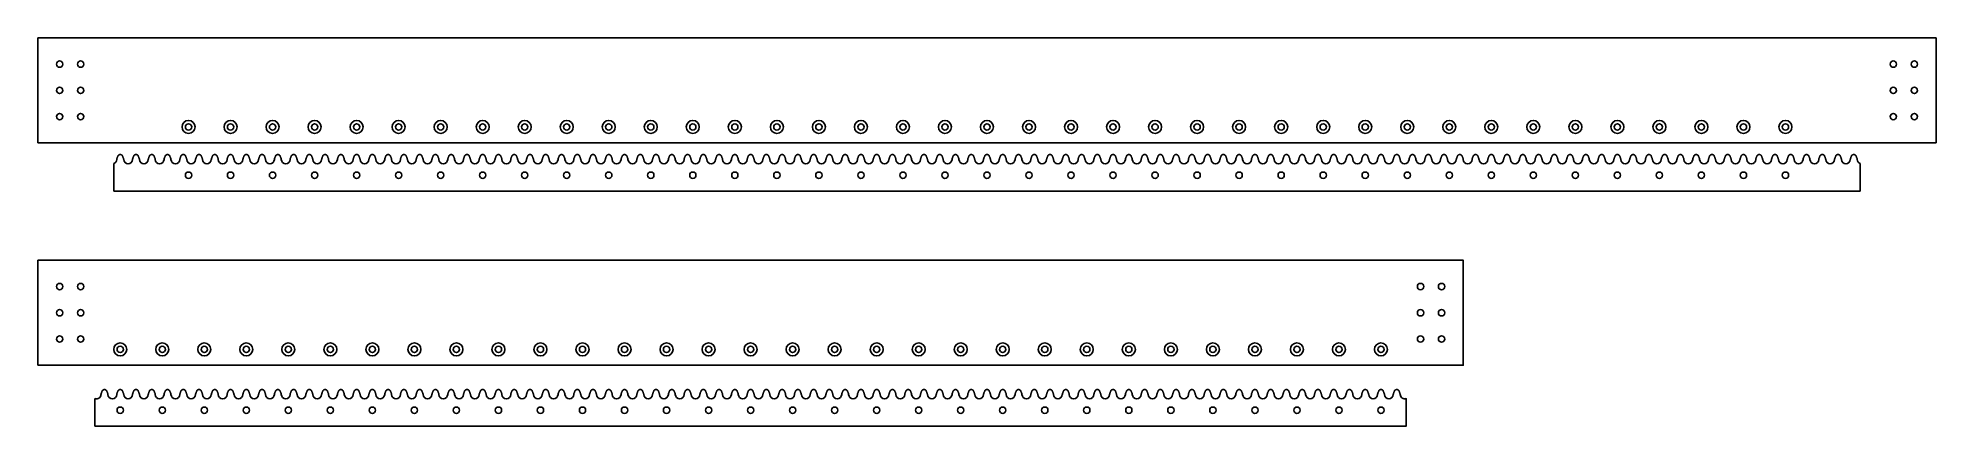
# Model space of a CAD drawing. Extents: x 0 to 903, y -444 to -259.
import ezdxf

# ---------------------------------------------------------------- set-up
doc = ezdxf.new("R2010")
doc.units = 0
doc.layers.add('FAB', color=7, linetype='CONTINUOUS')

msp = doc.modelspace()

# ---------------------------------------------------------------- linework, layer by layer
at = {"layer": 'FAB'}
for points in [[(0, -309), (903.3, -309), (903.3, -259), (0, -259)], [(0, -415), (678.3, -415), (678.3, -365), (0, -365)]]:
    msp.add_lwpolyline(points, close=True, dxfattribs=at)
for points in [[(36.13, -318.89), (36.13, -332), (867.17, -332), (867.17, -318.89, -0.302968), (865.8, -317), (865.8, -316.99), (865.8, -316.98), (865.8, -316.97), (865.8, -316.96), (865.8, -316.94), (865.79, -316.9), (865.79, -316.86), (865.77, -316.77), (865.75, -316.68), (865.73, -316.59), (865.7, -316.5), (865.67, -316.37), (865.63, -316.24), (865.58, -316.1), (865.53, -315.96), (865.47, -315.8), (865.4, -315.63), (865.33, -315.47), (865.26, -315.3), (865.24, -315.26), (865.22, -315.22), (865.2, -315.19), (865.18, -315.15), (865.17, -315.13), (865.16, -315.12), (865.14, -315.1), (865.13, -315.08), (865.12, -315.06), (865.1, -315.05), (865.09, -315.03), (865.08, -315.01), (865.06, -315), (865.05, -314.98), (865.03, -314.96), (865.02, -314.95), (865, -314.93), (864.99, -314.92), (864.97, -314.9), (864.95, -314.89), (864.94, -314.87), (864.92, -314.86), (864.9, -314.85), (864.88, -314.83), (864.87, -314.82), (864.85, -314.81), (864.83, -314.79), (864.81, -314.78), (864.79, -314.77), (864.77, -314.76), (864.75, -314.75), (864.73, -314.74), (864.71, -314.73), (864.69, -314.72), (864.67, -314.71), (864.65, -314.7), (864.63, -314.69), (864.61, -314.68), (864.59, -314.67), (864.57, -314.66), (864.55, -314.66), (864.53, -314.65), (864.51, -314.64), (864.49, -314.64), (864.47, -314.63), (864.45, -314.63), (864.42, -314.62), (864.4, -314.62), (864.38, -314.61), (864.36, -314.61), (864.34, -314.6), (864.32, -314.6), (864.28, -314.6), (864.24, -314.59), (864.19, -314.59), (864.15, -314.59), (864.11, -314.59), (864.07, -314.59), (864.03, -314.6), (863.99, -314.6), (863.96, -314.6), (863.94, -314.61), (863.92, -314.61), (863.9, -314.62), (863.88, -314.62), (863.86, -314.63), (863.84, -314.63), (863.82, -314.64), (863.8, -314.64), (863.77, -314.65), (863.75, -314.66), (863.73, -314.66), (863.71, -314.67), (863.69, -314.68), (863.67, -314.69), (863.65, -314.7), (863.63, -314.71), (863.61, -314.72), (863.59, -314.73), (863.57, -314.74), (863.55, -314.75), (863.53, -314.76), (863.51, -314.77), (863.5, -314.78), (863.48, -314.79), (863.46, -314.81), (863.44, -314.82), (863.42, -314.83), (863.4, -314.85), (863.39, -314.86), (863.37, -314.87), (863.35, -314.89), (863.34, -314.9), (863.32, -314.92), (863.3, -314.93), (863.29, -314.95), (863.27, -314.96), (863.26, -314.98), (863.24, -315), (863.23, -315.01), (863.21, -315.03), (863.2, -315.05), (863.19, -315.06), (863.17, -315.08), (863.16, -315.1), (863.15, -315.12), (863.14, -315.13), (863.13, -315.15), (863.1, -315.19), (863.08, -315.22), (863.06, -315.26), (863.05, -315.3), (862.97, -315.47), (862.9, -315.63), (862.83, -315.8), (862.77, -315.96), (862.72, -316.1), (862.68, -316.24), (862.64, -316.37), (862.6, -316.5), (862.58, -316.59), (862.56, -316.68), (862.54, -316.77), (862.52, -316.86), (862.51, -316.9), (862.51, -316.94), (862.5, -316.96), (862.5, -316.97), (862.5, -316.98), (862.5, -316.99), (862.5, -317, -0.961956), (858.3, -317), (858.3, -316.99), (858.3, -316.98), (858.3, -316.97), (858.3, -316.96), (858.3, -316.94), (858.29, -316.9), (858.29, -316.86), (858.27, -316.77), (858.25, -316.68), (858.23, -316.59), (858.2, -316.5), (858.17, -316.37), (858.13, -316.24), (858.08, -316.1), (858.03, -315.96), (857.97, -315.8), (857.9, -315.63), (857.83, -315.47), (857.76, -315.3), (857.74, -315.26), (857.72, -315.22), (857.7, -315.19), (857.68, -315.15), (857.67, -315.13), (857.66, -315.12), (857.64, -315.1), (857.63, -315.08), (857.62, -315.06), (857.6, -315.05), (857.59, -315.03), (857.58, -315.01), (857.56, -315), (857.55, -314.98), (857.53, -314.96), (857.52, -314.95), (857.5, -314.93), (857.49, -314.92), (857.47, -314.9), (857.45, -314.89), (857.44, -314.87), (857.42, -314.86), (857.4, -314.85), (857.38, -314.83), (857.37, -314.82), (857.35, -314.81), (857.33, -314.79), (857.31, -314.78), (857.29, -314.77), (857.27, -314.76), (857.25, -314.75), (857.23, -314.74), (857.21, -314.73), (857.19, -314.72), (857.17, -314.71), (857.15, -314.7), (857.13, -314.69), (857.11, -314.68), (857.09, -314.67), (857.07, -314.66), (857.05, -314.66), (857.03, -314.65), (857.01, -314.64), (856.99, -314.64), (856.97, -314.63), (856.95, -314.63), (856.92, -314.62), (856.9, -314.62), (856.88, -314.61), (856.86, -314.61), (856.84, -314.6), (856.82, -314.6), (856.78, -314.6), (856.74, -314.59), (856.69, -314.59), (856.65, -314.59), (856.61, -314.59), (856.57, -314.59), (856.53, -314.6), (856.49, -314.6), (856.46, -314.6), (856.44, -314.61), (856.42, -314.61), (856.4, -314.62), (856.38, -314.62), (856.36, -314.63), (856.34, -314.63), (856.32, -314.64), (856.3, -314.64), (856.27, -314.65), (856.25, -314.66), (856.23, -314.66), (856.21, -314.67), (856.19, -314.68), (856.17, -314.69), (856.15, -314.7), (856.13, -314.71), (856.11, -314.72), (856.09, -314.73), (856.07, -314.74), (856.05, -314.75), (856.03, -314.76), (856.01, -314.77), (856, -314.78), (855.98, -314.79), (855.96, -314.81), (855.94, -314.82), (855.92, -314.83), (855.9, -314.85), (855.89, -314.86), (855.87, -314.87), (855.85, -314.89), (855.84, -314.9), (855.82, -314.92), (855.8, -314.93), (855.79, -314.95), (855.77, -314.96), (855.76, -314.98), (855.74, -315), (855.73, -315.01), (855.71, -315.03), (855.7, -315.05), (855.69, -315.06), (855.67, -315.08), (855.66, -315.1), (855.65, -315.12), (855.64, -315.13), (855.63, -315.15), (855.6, -315.19), (855.58, -315.22), (855.56, -315.26), (855.55, -315.3), (855.47, -315.47), (855.4, -315.63), (855.33, -315.8), (855.27, -315.96), (855.22, -316.1), (855.18, -316.24), (855.14, -316.37), (855.1, -316.5), (855.08, -316.59), (855.06, -316.68), (855.04, -316.77), (855.02, -316.86), (855.01, -316.9), (855.01, -316.94), (855, -316.96), (855, -316.97), (855, -316.98), (855, -316.99), (855, -317, -0.961956), (850.8, -317), (850.8, -316.99), (850.8, -316.98), (850.8, -316.97), (850.8, -316.96), (850.8, -316.94), (850.79, -316.9), (850.79, -316.86), (850.77, -316.77), (850.75, -316.68), (850.73, -316.59), (850.7, -316.5), (850.67, -316.37), (850.63, -316.24), (850.58, -316.1), (850.53, -315.96), (850.47, -315.8), (850.4, -315.63), (850.33, -315.47), (850.26, -315.3), (850.24, -315.26), (850.22, -315.22), (850.2, -315.19), (850.18, -315.15), (850.17, -315.13), (850.16, -315.12), (850.14, -315.1), (850.13, -315.08), (850.12, -315.06), (850.1, -315.05), (850.09, -315.03), (850.08, -315.01), (850.06, -315), (850.05, -314.98), (850.03, -314.96), (850.02, -314.95), (850, -314.93), (849.99, -314.92), (849.97, -314.9), (849.95, -314.89), (849.94, -314.87), (849.92, -314.86), (849.9, -314.85), (849.88, -314.83), (849.87, -314.82), (849.85, -314.81), (849.83, -314.79), (849.81, -314.78), (849.79, -314.77), (849.77, -314.76), (849.75, -314.75), (849.73, -314.74), (849.71, -314.73), (849.69, -314.72), (849.67, -314.71), (849.65, -314.7), (849.63, -314.69), (849.61, -314.68), (849.59, -314.67), (849.57, -314.66), (849.55, -314.66), (849.53, -314.65), (849.51, -314.64), (849.49, -314.64), (849.47, -314.63), (849.45, -314.63), (849.42, -314.62), (849.4, -314.62), (849.38, -314.61), (849.36, -314.61), (849.34, -314.6), (849.32, -314.6), (849.28, -314.6), (849.24, -314.59), (849.19, -314.59), (849.15, -314.59), (849.11, -314.59), (849.07, -314.59), (849.03, -314.6), (848.99, -314.6), (848.96, -314.6), (848.94, -314.61), (848.92, -314.61), (848.9, -314.62), (848.88, -314.62), (848.86, -314.63), (848.84, -314.63), (848.82, -314.64), (848.8, -314.64), (848.77, -314.65), (848.75, -314.66), (848.73, -314.66), (848.71, -314.67), (848.69, -314.68), (848.67, -314.69), (848.65, -314.7), (848.63, -314.71), (848.61, -314.72), (848.59, -314.73), (848.57, -314.74), (848.55, -314.75), (848.53, -314.76), (848.51, -314.77), (848.5, -314.78), (848.48, -314.79), (848.46, -314.81), (848.44, -314.82), (848.42, -314.83), (848.4, -314.85), (848.39, -314.86), (848.37, -314.87), (848.35, -314.89), (848.34, -314.9), (848.32, -314.92), (848.3, -314.93), (848.29, -314.95), (848.27, -314.96), (848.26, -314.98), (848.24, -315), (848.23, -315.01), (848.21, -315.03), (848.2, -315.05), (848.19, -315.06), (848.17, -315.08), (848.16, -315.1), (848.15, -315.12), (848.14, -315.13), (848.13, -315.15), (848.1, -315.19), (848.08, -315.22), (848.06, -315.26), (848.05, -315.3), (847.97, -315.47), (847.9, -315.63), (847.83, -315.8), (847.77, -315.96), (847.72, -316.1), (847.68, -316.24), (847.64, -316.37), (847.6, -316.5), (847.58, -316.59), (847.56, -316.68), (847.54, -316.77), (847.52, -316.86), (847.51, -316.9), (847.51, -316.94), (847.5, -316.96), (847.5, -316.97), (847.5, -316.98), (847.5, -316.99), (847.5, -317, -0.961956), (843.3, -317), (843.3, -316.99), (843.3, -316.98), (843.3, -316.97), (843.3, -316.96), (843.3, -316.94), (843.29, -316.9), (843.29, -316.86), (843.27, -316.77), (843.25, -316.68), (843.23, -316.59), (843.2, -316.5), (843.17, -316.37), (843.13, -316.24), (843.08, -316.1), (843.03, -315.96), (842.97, -315.8), (842.9, -315.63), (842.83, -315.47), (842.76, -315.3), (842.74, -315.26), (842.72, -315.22), (842.7, -315.19), (842.68, -315.15), (842.67, -315.13), (842.66, -315.12), (842.64, -315.1), (842.63, -315.08), (842.62, -315.06), (842.6, -315.05), (842.59, -315.03), (842.58, -315.01), (842.56, -315), (842.55, -314.98), (842.53, -314.96), (842.52, -314.95), (842.5, -314.93), (842.49, -314.92), (842.47, -314.9), (842.45, -314.89), (842.44, -314.87), (842.42, -314.86), (842.4, -314.85), (842.38, -314.83), (842.37, -314.82), (842.35, -314.81), (842.33, -314.79), (842.31, -314.78), (842.29, -314.77), (842.27, -314.76), (842.25, -314.75), (842.23, -314.74), (842.21, -314.73), (842.19, -314.72), (842.17, -314.71), (842.15, -314.7), (842.13, -314.69), (842.11, -314.68), (842.09, -314.67), (842.07, -314.66), (842.05, -314.66), (842.03, -314.65), (842.01, -314.64), (841.99, -314.64), (841.97, -314.63), (841.95, -314.63), (841.92, -314.62), (841.9, -314.62), (841.88, -314.61), (841.86, -314.61), (841.84, -314.6), (841.82, -314.6), (841.78, -314.6), (841.74, -314.59), (841.69, -314.59), (841.65, -314.59), (841.61, -314.59), (841.57, -314.59), (841.53, -314.6), (841.49, -314.6), (841.46, -314.6), (841.44, -314.61), (841.42, -314.61), (841.4, -314.62), (841.38, -314.62), (841.36, -314.63), (841.34, -314.63), (841.32, -314.64), (841.3, -314.64), (841.27, -314.65), (841.25, -314.66), (841.23, -314.66), (841.21, -314.67), (841.19, -314.68), (841.17, -314.69), (841.15, -314.7), (841.13, -314.71), (841.11, -314.72), (841.09, -314.73), (841.07, -314.74), (841.05, -314.75), (841.03, -314.76), (841.01, -314.77), (841, -314.78), (840.98, -314.79), (840.96, -314.81), (840.94, -314.82), (840.92, -314.83), (840.9, -314.85), (840.89, -314.86), (840.87, -314.87), (840.85, -314.89), (840.84, -314.9), (840.82, -314.92), (840.8, -314.93), (840.79, -314.95), (840.77, -314.96), (840.76, -314.98), (840.74, -315), (840.73, -315.01), (840.71, -315.03), (840.7, -315.05), (840.69, -315.06), (840.67, -315.08), (840.66, -315.1), (840.65, -315.12), (840.64, -315.13), (840.63, -315.15), (840.6, -315.19), (840.58, -315.22), (840.56, -315.26), (840.55, -315.3), (840.47, -315.47), (840.4, -315.63), (840.33, -315.8), (840.27, -315.96), (840.22, -316.1), (840.18, -316.24), (840.14, -316.37), (840.1, -316.5), (840.08, -316.59), (840.06, -316.68), (840.04, -316.77), (840.02, -316.86), (840.01, -316.9), (840.01, -316.94), (840, -316.96), (840, -316.97), (840, -316.98), (840, -316.99), (840, -317, -0.961956), (835.8, -317), (835.8, -316.99), (835.8, -316.98), (835.8, -316.97), (835.8, -316.96), (835.8, -316.94), (835.79, -316.9), (835.78, -316.86), (835.77, -316.77), (835.75, -316.68), (835.73, -316.59), (835.7, -316.5), (835.67, -316.37), (835.63, -316.24), (835.58, -316.1), (835.53, -315.96), (835.47, -315.8), (835.4, -315.63), (835.33, -315.47), (835.26, -315.3), (835.24, -315.26), (835.22, -315.22), (835.2, -315.19), (835.18, -315.15), (835.17, -315.13), (835.16, -315.12), (835.14, -315.1), (835.13, -315.08), (835.12, -315.06), (835.1, -315.05), (835.09, -315.03), (835.08, -315.01), (835.06, -315), (835.05, -314.98), (835.03, -314.96), (835.02, -314.95), (835, -314.93), (834.99, -314.92), (834.97, -314.9), (834.95, -314.89), (834.94, -314.87), (834.92, -314.86), (834.9, -314.85), (834.88, -314.83), (834.87, -314.82), (834.85, -314.81), (834.83, -314.79), (834.81, -314.78), (834.79, -314.77), (834.77, -314.76), (834.75, -314.75), (834.73, -314.74), (834.71, -314.73), (834.69, -314.72), (834.67, -314.71), (834.65, -314.7), (834.63, -314.69), (834.61, -314.68), (834.59, -314.67), (834.57, -314.66), (834.55, -314.66), (834.53, -314.65), (834.51, -314.64), (834.49, -314.64), (834.47, -314.63), (834.45, -314.63), (834.42, -314.62), (834.4, -314.62), (834.38, -314.61), (834.36, -314.61), (834.34, -314.6), (834.32, -314.6), (834.28, -314.6), (834.24, -314.59), (834.19, -314.59), (834.15, -314.59), (834.11, -314.59), (834.07, -314.59), (834.03, -314.6), (833.99, -314.6), (833.96, -314.6), (833.94, -314.61), (833.92, -314.61), (833.9, -314.62), (833.88, -314.62), (833.86, -314.63), (833.84, -314.63), (833.82, -314.64), (833.8, -314.64), (833.77, -314.65), (833.75, -314.66), (833.73, -314.66), (833.71, -314.67), (833.69, -314.68), (833.67, -314.69), (833.65, -314.7), (833.63, -314.71), (833.61, -314.72), (833.59, -314.73), (833.57, -314.74), (833.55, -314.75), (833.53, -314.76), (833.51, -314.77), (833.5, -314.78), (833.48, -314.79), (833.46, -314.81), (833.44, -314.82), (833.42, -314.83), (833.4, -314.85), (833.39, -314.86), (833.37, -314.87), (833.35, -314.89), (833.34, -314.9), (833.32, -314.92), (833.3, -314.93), (833.29, -314.95), (833.27, -314.96), (833.26, -314.98), (833.24, -315), (833.23, -315.01), (833.21, -315.03), (833.2, -315.05), (833.19, -315.06), (833.17, -315.08), (833.16, -315.1), (833.15, -315.12), (833.14, -315.13), (833.13, -315.15), (833.1, -315.19), (833.08, -315.22), (833.06, -315.26), (833.05, -315.3), (832.97, -315.47), (832.9, -315.63), (832.83, -315.8), (832.77, -315.96), (832.72, -316.1), (832.68, -316.24), (832.64, -316.37), (832.6, -316.5), (832.58, -316.59), (832.56, -316.68), (832.54, -316.77), (832.52, -316.86), (832.51, -316.9), (832.51, -316.94), (832.5, -316.96), (832.5, -316.97), (832.5, -316.98), (832.5, -316.99), (832.5, -317, -0.961956), (828.3, -317), (828.3, -316.99), (828.3, -316.98), (828.3, -316.97), (828.3, -316.96), (828.3, -316.94), (828.29, -316.9), (828.28, -316.86), (828.27, -316.77), (828.25, -316.68), (828.23, -316.59), (828.2, -316.5), (828.17, -316.37), (828.13, -316.24), (828.08, -316.1), (828.03, -315.96), (827.97, -315.8), (827.9, -315.63), (827.83, -315.47), (827.76, -315.3), (827.74, -315.26), (827.72, -315.22), (827.7, -315.19), (827.68, -315.15), (827.67, -315.13), (827.66, -315.12), (827.64, -315.1), (827.63, -315.08), (827.62, -315.06), (827.6, -315.05), (827.59, -315.03), (827.58, -315.01), (827.56, -315), (827.55, -314.98), (827.53, -314.96), (827.52, -314.95), (827.5, -314.93), (827.49, -314.92), (827.47, -314.9), (827.45, -314.89), (827.44, -314.87), (827.42, -314.86), (827.4, -314.85), (827.38, -314.83), (827.37, -314.82), (827.35, -314.81), (827.33, -314.79), (827.31, -314.78), (827.29, -314.77), (827.27, -314.76), (827.25, -314.75), (827.23, -314.74), (827.21, -314.73), (827.19, -314.72), (827.17, -314.71), (827.15, -314.7), (827.13, -314.69), (827.11, -314.68), (827.09, -314.67), (827.07, -314.66), (827.05, -314.66), (827.03, -314.65), (827.01, -314.64), (826.99, -314.64), (826.97, -314.63), (826.95, -314.63), (826.92, -314.62), (826.9, -314.62), (826.88, -314.61), (826.86, -314.61), (826.84, -314.6), (826.82, -314.6), (826.78, -314.6), (826.74, -314.59), (826.69, -314.59), (826.65, -314.59), (826.61, -314.59), (826.57, -314.59), (826.53, -314.6), (826.49, -314.6), (826.46, -314.6), (826.44, -314.61), (826.42, -314.61), (826.4, -314.62), (826.38, -314.62), (826.36, -314.63), (826.34, -314.63), (826.32, -314.64), (826.3, -314.64), (826.27, -314.65), (826.25, -314.66), (826.23, -314.66), (826.21, -314.67), (826.19, -314.68), (826.17, -314.69), (826.15, -314.7), (826.13, -314.71), (826.11, -314.72), (826.09, -314.73), (826.07, -314.74), (826.05, -314.75), (826.03, -314.76), (826.01, -314.77), (825.99, -314.78), (825.98, -314.79), (825.96, -314.81), (825.94, -314.82), (825.92, -314.83), (825.9, -314.85), (825.89, -314.86), (825.87, -314.87), (825.85, -314.89), (825.84, -314.9), (825.82, -314.92), (825.8, -314.93), (825.79, -314.95), (825.77, -314.96), (825.76, -314.98), (825.74, -315), (825.73, -315.01), (825.71, -315.03), (825.7, -315.05), (825.69, -315.06), (825.67, -315.08), (825.66, -315.1), (825.65, -315.12), (825.64, -315.13), (825.63, -315.15), (825.6, -315.19), (825.58, -315.22), (825.56, -315.26), (825.55, -315.3), (825.47, -315.47), (825.4, -315.63), (825.33, -315.8), (825.27, -315.96), (825.22, -316.1), (825.18, -316.24), (825.14, -316.37), (825.1, -316.5), (825.08, -316.59), (825.06, -316.68), (825.04, -316.77), (825.02, -316.86), (825.01, -316.9), (825.01, -316.94), (825, -316.96), (825, -316.97), (825, -316.98), (825, -316.99), (825, -317, -0.961956), (820.8, -317), (820.8, -316.99), (820.8, -316.98), (820.8, -316.97), (820.8, -316.96), (820.8, -316.94), (820.79, -316.9), (820.78, -316.86), (820.77, -316.77), (820.75, -316.68), (820.73, -316.59), (820.7, -316.5), (820.67, -316.37), (820.63, -316.24), (820.58, -316.1), (820.53, -315.96), (820.47, -315.8), (820.4, -315.63), (820.33, -315.47), (820.26, -315.3), (820.24, -315.26), (820.22, -315.22), (820.2, -315.19), (820.18, -315.15), (820.17, -315.13), (820.16, -315.12), (820.14, -315.1), (820.13, -315.08), (820.12, -315.06), (820.1, -315.05), (820.09, -315.03), (820.08, -315.01), (820.06, -315), (820.05, -314.98), (820.03, -314.96), (820.02, -314.95), (820, -314.93), (819.98, -314.92), (819.97, -314.9), (819.95, -314.89), (819.94, -314.87), (819.92, -314.86), (819.9, -314.85), (819.88, -314.83), (819.87, -314.82), (819.85, -314.81), (819.83, -314.79), (819.81, -314.78), (819.79, -314.77), (819.77, -314.76), (819.75, -314.75), (819.73, -314.74), (819.71, -314.73), (819.69, -314.72), (819.67, -314.71), (819.65, -314.7), (819.63, -314.69), (819.61, -314.68), (819.59, -314.67), (819.57, -314.66), (819.55, -314.66), (819.53, -314.65), (819.51, -314.64), (819.49, -314.64), (819.47, -314.63), (819.45, -314.63), (819.42, -314.62), (819.4, -314.62), (819.38, -314.61), (819.36, -314.61), (819.34, -314.6), (819.32, -314.6), (819.28, -314.6), (819.24, -314.59), (819.19, -314.59), (819.15, -314.59), (819.11, -314.59), (819.07, -314.59), (819.03, -314.6), (818.99, -314.6), (818.96, -314.6), (818.94, -314.61), (818.92, -314.61), (818.9, -314.62), (818.88, -314.62), (818.86, -314.63), (818.84, -314.63), (818.82, -314.64), (818.8, -314.64), (818.77, -314.65), (818.75, -314.66), (818.73, -314.66), (818.71, -314.67), (818.69, -314.68), (818.67, -314.69), (818.65, -314.7), (818.63, -314.71), (818.61, -314.72), (818.59, -314.73), (818.57, -314.74), (818.55, -314.75), (818.53, -314.76), (818.51, -314.77), (818.49, -314.78), (818.48, -314.79), (818.46, -314.81), (818.44, -314.82), (818.42, -314.83), (818.4, -314.85), (818.39, -314.86), (818.37, -314.87), (818.35, -314.89), (818.34, -314.9), (818.32, -314.92), (818.3, -314.93), (818.29, -314.95), (818.27, -314.96), (818.26, -314.98), (818.24, -315), (818.23, -315.01), (818.21, -315.03), (818.2, -315.05), (818.19, -315.06), (818.17, -315.08), (818.16, -315.1), (818.15, -315.12), (818.14, -315.13), (818.13, -315.15), (818.1, -315.19), (818.08, -315.22), (818.06, -315.26), (818.05, -315.3), (817.97, -315.47), (817.9, -315.63), (817.83, -315.8), (817.77, -315.96), (817.72, -316.1), (817.68, -316.24), (817.64, -316.37), (817.6, -316.5), (817.58, -316.59), (817.56, -316.68), (817.54, -316.77), (817.52, -316.86), (817.51, -316.9), (817.51, -316.94), (817.5, -316.96), (817.5, -316.97), (817.5, -316.98), (817.5, -316.99), (817.5, -317, -0.961956), (813.3, -317), (813.3, -316.99), (813.3, -316.98), (813.3, -316.97), (813.3, -316.96), (813.3, -316.94), (813.29, -316.9), (813.28, -316.86), (813.27, -316.77), (813.25, -316.68), (813.23, -316.59), (813.2, -316.5), (813.17, -316.37), (813.13, -316.24), (813.08, -316.1), (813.03, -315.96), (812.97, -315.8), (812.9, -315.63), (812.83, -315.47), (812.76, -315.3), (812.74, -315.26), (812.72, -315.22), (812.7, -315.19), (812.68, -315.15), (812.67, -315.13), (812.66, -315.12), (812.64, -315.1), (812.63, -315.08), (812.62, -315.06), (812.6, -315.05), (812.59, -315.03), (812.58, -315.01), (812.56, -315), (812.55, -314.98), (812.53, -314.96), (812.52, -314.95), (812.5, -314.93), (812.48, -314.92), (812.47, -314.9), (812.45, -314.89), (812.44, -314.87), (812.42, -314.86), (812.4, -314.85), (812.38, -314.83), (812.36, -314.82), (812.35, -314.81), (812.33, -314.79), (812.31, -314.78), (812.29, -314.77), (812.27, -314.76), (812.25, -314.75), (812.23, -314.74), (812.21, -314.73), (812.19, -314.72), (812.17, -314.71), (812.15, -314.7), (812.13, -314.69), (812.11, -314.68), (812.09, -314.67), (812.07, -314.66), (812.05, -314.66), (812.03, -314.65), (812.01, -314.64), (811.99, -314.64), (811.97, -314.63), (811.95, -314.63), (811.92, -314.62), (811.9, -314.62), (811.88, -314.61), (811.86, -314.61), (811.84, -314.6), (811.82, -314.6), (811.78, -314.6), (811.74, -314.59), (811.69, -314.59), (811.65, -314.59), (811.61, -314.59), (811.57, -314.59), (811.53, -314.6), (811.49, -314.6), (811.46, -314.6), (811.44, -314.61), (811.42, -314.61), (811.4, -314.62), (811.38, -314.62), (811.36, -314.63), (811.34, -314.63), (811.32, -314.64), (811.3, -314.64), (811.27, -314.65), (811.25, -314.66), (811.23, -314.66), (811.21, -314.67), (811.19, -314.68), (811.17, -314.69), (811.15, -314.7), (811.13, -314.71), (811.11, -314.72), (811.09, -314.73), (811.07, -314.74), (811.05, -314.75), (811.03, -314.76), (811.01, -314.77), (810.99, -314.78), (810.98, -314.79), (810.96, -314.81), (810.94, -314.82), (810.92, -314.83), (810.9, -314.85), (810.89, -314.86), (810.87, -314.87), (810.85, -314.89), (810.84, -314.9), (810.82, -314.92), (810.8, -314.93), (810.79, -314.95), (810.77, -314.96), (810.76, -314.98), (810.74, -315), (810.73, -315.01), (810.71, -315.03), (810.7, -315.05), (810.69, -315.06), (810.67, -315.08), (810.66, -315.1), (810.65, -315.12), (810.64, -315.13), (810.63, -315.15), (810.6, -315.19), (810.58, -315.22), (810.56, -315.26), (810.55, -315.3), (810.47, -315.47), (810.4, -315.63), (810.33, -315.8), (810.27, -315.96), (810.22, -316.1), (810.18, -316.24), (810.14, -316.37), (810.1, -316.5), (810.08, -316.59), (810.06, -316.68), (810.04, -316.77), (810.02, -316.86), (810.01, -316.9), (810.01, -316.94), (810, -316.96), (810, -316.97), (810, -316.98), (810, -316.99), (810, -317, -0.961956), (805.8, -317), (805.8, -316.99), (805.8, -316.98), (805.8, -316.97), (805.8, -316.96), (805.8, -316.94), (805.79, -316.9), (805.78, -316.86), (805.77, -316.77), (805.75, -316.68), (805.73, -316.59), (805.7, -316.5), (805.67, -316.37), (805.63, -316.24), (805.58, -316.1), (805.53, -315.96), (805.47, -315.8), (805.4, -315.63), (805.33, -315.47), (805.26, -315.3), (805.24, -315.26), (805.22, -315.22), (805.2, -315.19), (805.18, -315.15), (805.17, -315.13), (805.16, -315.12), (805.14, -315.1), (805.13, -315.08), (805.12, -315.06), (805.1, -315.05), (805.09, -315.03), (805.08, -315.01), (805.06, -315), (805.05, -314.98), (805.03, -314.96), (805.02, -314.95), (805, -314.93), (804.98, -314.92), (804.97, -314.9), (804.95, -314.89), (804.94, -314.87), (804.92, -314.86), (804.9, -314.85), (804.88, -314.83), (804.86, -314.82), (804.85, -314.81), (804.83, -314.79), (804.81, -314.78), (804.79, -314.77), (804.77, -314.76), (804.75, -314.75), (804.73, -314.74), (804.71, -314.73), (804.69, -314.72), (804.67, -314.71), (804.65, -314.7), (804.63, -314.69), (804.61, -314.68), (804.59, -314.67), (804.57, -314.66), (804.55, -314.66), (804.53, -314.65), (804.51, -314.64), (804.49, -314.64), (804.47, -314.63), (804.45, -314.63), (804.42, -314.62), (804.4, -314.62), (804.38, -314.61), (804.36, -314.61), (804.34, -314.6), (804.32, -314.6), (804.28, -314.6), (804.24, -314.59), (804.19, -314.59), (804.15, -314.59), (804.11, -314.59), (804.07, -314.59), (804.03, -314.6), (803.99, -314.6), (803.96, -314.6), (803.94, -314.61), (803.92, -314.61), (803.9, -314.62), (803.88, -314.62), (803.86, -314.63), (803.84, -314.63), (803.82, -314.64), (803.8, -314.64), (803.77, -314.65), (803.75, -314.66), (803.73, -314.66), (803.71, -314.67), (803.69, -314.68), (803.67, -314.69), (803.65, -314.7), (803.63, -314.71), (803.61, -314.72), (803.59, -314.73), (803.57, -314.74), (803.55, -314.75), (803.53, -314.76), (803.51, -314.77), (803.49, -314.78), (803.48, -314.79), (803.46, -314.81), (803.44, -314.82), (803.42, -314.83), (803.4, -314.85), (803.39, -314.86), (803.37, -314.87), (803.35, -314.89), (803.34, -314.9), (803.32, -314.92), (803.3, -314.93), (803.29, -314.95), (803.27, -314.96), (803.26, -314.98), (803.24, -315), (803.23, -315.01), (803.21, -315.03), (803.2, -315.05), (803.19, -315.06), (803.17, -315.08), (803.16, -315.1), (803.15, -315.12), (803.14, -315.13), (803.13, -315.15), (803.1, -315.19), (803.08, -315.22), (803.06, -315.26), (803.05, -315.3), (802.97, -315.47), (802.9, -315.63), (802.83, -315.8), (802.77, -315.96), (802.72, -316.1), (802.68, -316.24), (802.64, -316.37), (802.6, -316.5), (802.58, -316.59), (802.56, -316.68), (802.54, -316.77), (802.52, -316.86), (802.51, -316.9), (802.51, -316.94), (802.5, -316.96), (802.5, -316.97), (802.5, -316.98), (802.5, -316.99), (802.5, -317, -0.961956), (798.3, -317), (798.3, -316.99), (798.3, -316.98), (798.3, -316.97), (798.3, -316.96), (798.3, -316.94), (798.29, -316.9), (798.28, -316.86), (798.27, -316.77), (798.25, -316.68), (798.23, -316.59), (798.2, -316.5), (798.17, -316.37), (798.13, -316.24), (798.08, -316.1), (798.03, -315.96), (797.97, -315.8), (797.9, -315.63), (797.83, -315.47), (797.76, -315.3), (797.74, -315.26), (797.72, -315.22), (797.7, -315.19), (797.68, -315.15), (797.67, -315.13), (797.66, -315.12), (797.64, -315.1), (797.63, -315.08), (797.62, -315.06), (797.6, -315.05), (797.59, -315.03), (797.58, -315.01), (797.56, -315), (797.55, -314.98), (797.53, -314.96), (797.52, -314.95), (797.5, -314.93), (797.48, -314.92), (797.47, -314.9), (797.45, -314.89), (797.44, -314.87), (797.42, -314.86), (797.4, -314.85), (797.38, -314.83), (797.36, -314.82), (797.35, -314.81), (797.33, -314.79), (797.31, -314.78), (797.29, -314.77), (797.27, -314.76), (797.25, -314.75), (797.23, -314.74), (797.21, -314.73), (797.19, -314.72), (797.17, -314.71), (797.15, -314.7), (797.13, -314.69), (797.11, -314.68), (797.09, -314.67), (797.07, -314.66), (797.05, -314.66), (797.03, -314.65), (797.01, -314.64), (796.99, -314.64), (796.97, -314.63), (796.95, -314.63), (796.92, -314.62), (796.9, -314.62), (796.88, -314.61), (796.86, -314.61), (796.84, -314.6), (796.82, -314.6), (796.78, -314.6), (796.74, -314.59), (796.69, -314.59), (796.65, -314.59), (796.61, -314.59), (796.57, -314.59), (796.53, -314.6), (796.49, -314.6), (796.46, -314.6), (796.44, -314.61), (796.42, -314.61), (796.4, -314.62), (796.38, -314.62), (796.36, -314.63), (796.34, -314.63), (796.32, -314.64), (796.3, -314.64), (796.27, -314.65), (796.25, -314.66), (796.23, -314.66), (796.21, -314.67), (796.19, -314.68), (796.17, -314.69), (796.15, -314.7), (796.13, -314.71), (796.11, -314.72), (796.09, -314.73), (796.07, -314.74), (796.05, -314.75), (796.03, -314.76), (796.01, -314.77), (795.99, -314.78), (795.98, -314.79), (795.96, -314.81), (795.94, -314.82), (795.92, -314.83), (795.9, -314.85), (795.89, -314.86), (795.87, -314.87), (795.85, -314.89), (795.84, -314.9), (795.82, -314.92), (795.8, -314.93), (795.79, -314.95), (795.77, -314.96), (795.76, -314.98), (795.74, -315), (795.73, -315.01), (795.71, -315.03), (795.7, -315.05), (795.69, -315.06), (795.67, -315.08), (795.66, -315.1), (795.65, -315.12), (795.64, -315.13), (795.63, -315.15), (795.6, -315.19), (795.58, -315.22), (795.56, -315.26), (795.55, -315.3), (795.47, -315.47), (795.4, -315.63), (795.33, -315.8), (795.27, -315.96), (795.22, -316.1), (795.18, -316.24), (795.14, -316.37), (795.1, -316.5), (795.08, -316.59), (795.06, -316.68), (795.04, -316.77), (795.02, -316.86), (795.01, -316.9), (795.01, -316.94), (795, -316.96), (795, -316.97), (795, -316.98), (795, -316.99), (795, -317, -0.961956), (790.8, -317), (790.8, -316.99), (790.8, -316.98), (790.8, -316.97), (790.8, -316.96), (790.8, -316.94), (790.79, -316.9), (790.78, -316.86), (790.77, -316.77), (790.75, -316.68), (790.73, -316.59), (790.7, -316.5), (790.67, -316.37), (790.63, -316.24), (790.58, -316.1), (790.53, -315.96), (790.47, -315.8), (790.4, -315.63), (790.33, -315.47), (790.26, -315.3), (790.24, -315.26), (790.22, -315.22), (790.2, -315.19), (790.18, -315.15), (790.17, -315.13), (790.16, -315.12), (790.14, -315.1), (790.13, -315.08), (790.12, -315.06), (790.1, -315.05), (790.09, -315.03), (790.08, -315.01), (790.06, -315), (790.05, -314.98), (790.03, -314.96), (790.02, -314.95), (790, -314.93), (789.98, -314.92), (789.97, -314.9), (789.95, -314.89), (789.94, -314.87), (789.92, -314.86), (789.9, -314.85), (789.88, -314.83), (789.86, -314.82), (789.85, -314.81), (789.83, -314.79), (789.81, -314.78), (789.79, -314.77), (789.77, -314.76), (789.75, -314.75), (789.73, -314.74), (789.71, -314.73), (789.69, -314.72), (789.67, -314.71), (789.65, -314.7), (789.63, -314.69), (789.61, -314.68), (789.59, -314.67), (789.57, -314.66), (789.55, -314.66), (789.53, -314.65), (789.51, -314.64), (789.49, -314.64), (789.47, -314.63), (789.45, -314.63), (789.42, -314.62), (789.4, -314.62), (789.38, -314.61), (789.36, -314.61), (789.34, -314.6), (789.32, -314.6), (789.28, -314.6), (789.24, -314.59), (789.19, -314.59), (789.15, -314.59), (789.11, -314.59), (789.07, -314.59), (789.03, -314.6), (788.99, -314.6), (788.96, -314.6), (788.94, -314.61), (788.92, -314.61), (788.9, -314.62), (788.88, -314.62), (788.86, -314.63), (788.84, -314.63), (788.82, -314.64), (788.8, -314.64), (788.77, -314.65), (788.75, -314.66), (788.73, -314.66), (788.71, -314.67), (788.69, -314.68), (788.67, -314.69), (788.65, -314.7), (788.63, -314.71), (788.61, -314.72), (788.59, -314.73), (788.57, -314.74), (788.55, -314.75), (788.53, -314.76), (788.51, -314.77), (788.49, -314.78), (788.48, -314.79), (788.46, -314.81), (788.44, -314.82), (788.42, -314.83), (788.4, -314.85), (788.39, -314.86), (788.37, -314.87), (788.35, -314.89), (788.34, -314.9), (788.32, -314.92), (788.3, -314.93), (788.29, -314.95), (788.27, -314.96), (788.26, -314.98), (788.24, -315), (788.23, -315.01), (788.21, -315.03), (788.2, -315.05), (788.19, -315.06), (788.17, -315.08), (788.16, -315.1), (788.15, -315.12), (788.14, -315.13), (788.13, -315.15), (788.1, -315.19), (788.08, -315.22), (788.06, -315.26), (788.05, -315.3), (787.97, -315.47), (787.9, -315.63), (787.83, -315.8), (787.77, -315.96), (787.72, -316.1), (787.68, -316.24), (787.64, -316.37), (787.6, -316.5), (787.58, -316.59), (787.56, -316.68), (787.54, -316.77), (787.52, -316.86), (787.51, -316.9), (787.51, -316.94), (787.5, -316.96), (787.5, -316.97), (787.5, -316.98), (787.5, -316.99), (787.5, -317, -0.961956), (783.3, -317), (783.3, -316.99), (783.3, -316.98), (783.3, -316.97), (783.3, -316.96), (783.3, -316.94), (783.29, -316.9), (783.28, -316.86), (783.27, -316.77), (783.25, -316.68), (783.23, -316.59), (783.2, -316.5), (783.17, -316.37), (783.13, -316.24), (783.08, -316.1), (783.03, -315.96), (782.97, -315.8), (782.9, -315.63), (782.83, -315.47), (782.76, -315.3), (782.74, -315.26), (782.72, -315.22), (782.7, -315.19), (782.68, -315.15), (782.67, -315.13), (782.66, -315.12), (782.64, -315.1), (782.63, -315.08), (782.62, -315.06), (782.6, -315.05), (782.59, -315.03), (782.58, -315.01), (782.56, -315), (782.55, -314.98), (782.53, -314.96), (782.52, -314.95), (782.5, -314.93), (782.48, -314.92), (782.47, -314.9), (782.45, -314.89), (782.44, -314.87), (782.42, -314.86), (782.4, -314.85), (782.38, -314.83), (782.36, -314.82), (782.35, -314.81), (782.33, -314.79), (782.31, -314.78), (782.29, -314.77), (782.27, -314.76), (782.25, -314.75), (782.23, -314.74), (782.21, -314.73), (782.19, -314.72), (782.17, -314.71), (782.15, -314.7), (782.13, -314.69), (782.11, -314.68), (782.09, -314.67), (782.07, -314.66), (782.05, -314.66), (782.03, -314.65), (782.01, -314.64), (781.99, -314.64), (781.97, -314.63), (781.95, -314.63), (781.92, -314.62), (781.9, -314.62), (781.88, -314.61), (781.86, -314.61), (781.84, -314.6), (781.82, -314.6), (781.78, -314.6), (781.74, -314.59), (781.69, -314.59), (781.65, -314.59), (781.61, -314.59), (781.57, -314.59), (781.53, -314.6), (781.49, -314.6), (781.46, -314.6), (781.44, -314.61), (781.42, -314.61), (781.4, -314.62), (781.38, -314.62), (781.36, -314.63), (781.34, -314.63), (781.32, -314.64), (781.3, -314.64), (781.27, -314.65), (781.25, -314.66), (781.23, -314.66), (781.21, -314.67), (781.19, -314.68), (781.17, -314.69), (781.15, -314.7), (781.13, -314.71), (781.11, -314.72), (781.09, -314.73), (781.07, -314.74), (781.05, -314.75), (781.03, -314.76), (781.01, -314.77), (780.99, -314.78), (780.98, -314.79), (780.96, -314.81), (780.94, -314.82), (780.92, -314.83), (780.9, -314.85), (780.89, -314.86), (780.87, -314.87), (780.85, -314.89), (780.84, -314.9), (780.82, -314.92), (780.8, -314.93), (780.79, -314.95), (780.77, -314.96), (780.76, -314.98), (780.74, -315), (780.73, -315.01), (780.71, -315.03), (780.7, -315.05), (780.69, -315.06), (780.67, -315.08), (780.66, -315.1), (780.65, -315.12), (780.64, -315.13), (780.63, -315.15), (780.6, -315.19), (780.58, -315.22), (780.56, -315.26), (780.55, -315.3), (780.47, -315.47), (780.4, -315.63), (780.33, -315.8), (780.27, -315.96), (780.22, -316.1), (780.18, -316.24), (780.14, -316.37), (780.1, -316.5), (780.08, -316.59), (780.06, -316.68), (780.04, -316.77), (780.02, -316.86), (780.01, -316.9), (780.01, -316.94), (780, -316.96), (780, -316.97), (780, -316.98), (780, -316.99), (780, -317, -0.961956), (775.8, -317), (775.8, -316.99), (775.8, -316.98), (775.8, -316.97), (775.8, -316.96), (775.8, -316.94), (775.79, -316.9), (775.78, -316.86), (775.77, -316.77), (775.75, -316.68), (775.73, -316.59), (775.7, -316.5), (775.67, -316.37), (775.63, -316.24), (775.58, -316.1), (775.53, -315.96), (775.47, -315.8), (775.4, -315.63), (775.33, -315.47), (775.26, -315.3), (775.24, -315.26), (775.22, -315.22), (775.2, -315.19), (775.18, -315.15), (775.17, -315.13), (775.16, -315.12), (775.14, -315.1), (775.13, -315.08), (775.12, -315.06), (775.1, -315.05), (775.09, -315.03), (775.08, -315.01), (775.06, -315), (775.05, -314.98), (775.03, -314.96), (775.02, -314.95), (775, -314.93), (774.98, -314.92), (774.97, -314.9), (774.95, -314.89), (774.94, -314.87), (774.92, -314.86), (774.9, -314.85), (774.88, -314.83), (774.86, -314.82), (774.85, -314.81), (774.83, -314.79), (774.81, -314.78), (774.79, -314.77), (774.77, -314.76), (774.75, -314.75), (774.73, -314.74), (774.71, -314.73), (774.69, -314.72), (774.67, -314.71), (774.65, -314.7), (774.63, -314.69), (774.61, -314.68), (774.59, -314.67), (774.57, -314.66), (774.55, -314.66), (774.53, -314.65), (774.51, -314.64), (774.49, -314.64), (774.47, -314.63), (774.45, -314.63), (774.42, -314.62), (774.4, -314.62), (774.38, -314.61), (774.36, -314.61), (774.34, -314.6), (774.32, -314.6), (774.28, -314.6), (774.24, -314.59), (774.19, -314.59), (774.15, -314.59), (774.11, -314.59), (774.07, -314.59), (774.03, -314.6), (773.99, -314.6), (773.96, -314.6), (773.94, -314.61), (773.92, -314.61), (773.9, -314.62), (773.88, -314.62), (773.86, -314.63), (773.84, -314.63), (773.82, -314.64), (773.8, -314.64), (773.77, -314.65), (773.75, -314.66), (773.73, -314.66), (773.71, -314.67), (773.69, -314.68), (773.67, -314.69), (773.65, -314.7), (773.63, -314.71), (773.61, -314.72), (773.59, -314.73), (773.57, -314.74), (773.55, -314.75), (773.53, -314.76), (773.51, -314.77), (773.49, -314.78), (773.48, -314.79), (773.46, -314.81), (773.44, -314.82), (773.42, -314.83), (773.4, -314.85), (773.39, -314.86), (773.37, -314.87), (773.35, -314.89), (773.34, -314.9), (773.32, -314.92), (773.3, -314.93), (773.29, -314.95), (773.27, -314.96), (773.26, -314.98), (773.24, -315), (773.23, -315.01), (773.21, -315.03), (773.2, -315.05), (773.19, -315.06), (773.17, -315.08), (773.16, -315.1), (773.15, -315.12), (773.14, -315.13), (773.13, -315.15), (773.1, -315.19), (773.08, -315.22), (773.06, -315.26), (773.05, -315.3), (772.97, -315.47), (772.9, -315.63), (772.83, -315.8), (772.77, -315.96), (772.72, -316.1), (772.68, -316.24), (772.64, -316.37), (772.6, -316.5), (772.58, -316.59), (772.56, -316.68), (772.54, -316.77), (772.52, -316.86), (772.51, -316.9), (772.51, -316.94), (772.5, -316.96), (772.5, -316.97), (772.5, -316.98), (772.5, -316.99), (772.5, -317, -0.961956), (768.3, -317), (768.3, -316.99), (768.3, -316.98), (768.3, -316.97), (768.3, -316.96), (768.3, -316.94), (768.29, -316.9), (768.28, -316.86), (768.27, -316.77), (768.25, -316.68), (768.23, -316.59), (768.2, -316.5), (768.17, -316.37), (768.13, -316.24), (768.08, -316.1), (768.03, -315.96), (767.97, -315.8), (767.9, -315.63), (767.83, -315.47), (767.76, -315.3), (767.74, -315.26), (767.72, -315.22), (767.7, -315.19), (767.68, -315.15), (767.67, -315.13), (767.66, -315.12), (767.64, -315.1), (767.63, -315.08), (767.62, -315.06), (767.6, -315.05), (767.59, -315.03), (767.58, -315.01), (767.56, -315), (767.55, -314.98), (767.53, -314.96), (767.52, -314.95), (767.5, -314.93), (767.48, -314.92), (767.47, -314.9), (767.45, -314.89), (767.44, -314.87), (767.42, -314.86), (767.4, -314.85), (767.38, -314.83), (767.36, -314.82), (767.35, -314.81), (767.33, -314.79), (767.31, -314.78), (767.29, -314.77), (767.27, -314.76), (767.25, -314.75), (767.23, -314.74), (767.21, -314.73), (767.19, -314.72), (767.17, -314.71), (767.15, -314.7), (767.13, -314.69), (767.11, -314.68), (767.09, -314.67), (767.07, -314.66), (767.05, -314.66), (767.03, -314.65), (767.01, -314.64), (766.99, -314.64), (766.97, -314.63), (766.95, -314.63), (766.92, -314.62), (766.9, -314.62), (766.88, -314.61), (766.86, -314.61), (766.84, -314.6), (766.82, -314.6), (766.78, -314.6), (766.74, -314.59), (766.69, -314.59), (766.65, -314.59), (766.61, -314.59), (766.57, -314.59), (766.53, -314.6), (766.49, -314.6), (766.46, -314.6), (766.44, -314.61), (766.42, -314.61), (766.4, -314.62), (766.38, -314.62), (766.36, -314.63), (766.34, -314.63), (766.32, -314.64), (766.3, -314.64), (766.27, -314.65), (766.25, -314.66), (766.23, -314.66), (766.21, -314.67), (766.19, -314.68), (766.17, -314.69), (766.15, -314.7), (766.13, -314.71), (766.11, -314.72), (766.09, -314.73), (766.07, -314.74), (766.05, -314.75), (766.03, -314.76), (766.01, -314.77), (765.99, -314.78), (765.98, -314.79), (765.96, -314.81), (765.94, -314.82), (765.92, -314.83), (765.9, -314.85), (765.89, -314.86), (765.87, -314.87), (765.85, -314.89), (765.84, -314.9), (765.82, -314.92), (765.8, -314.93), (765.79, -314.95), (765.77, -314.96), (765.76, -314.98), (765.74, -315), (765.73, -315.01), (765.71, -315.03), (765.7, -315.05), (765.69, -315.06), (765.67, -315.08), (765.66, -315.1), (765.65, -315.12), (765.64, -315.13), (765.63, -315.15), (765.6, -315.19), (765.58, -315.22), (765.56, -315.26), (765.55, -315.3), (765.47, -315.47), (765.4, -315.63), (765.33, -315.8), (765.27, -315.96), (765.22, -316.1), (765.18, -316.24), (765.14, -316.37), (765.1, -316.5), (765.08, -316.59), (765.06, -316.68), (765.04, -316.77), (765.02, -316.86), (765.01, -316.9), (765.01, -316.94), (765, -316.96), (765, -316.97), (765, -316.98), (765, -316.99), (765, -317, -0.961956), (760.8, -317), (760.8, -316.99), (760.8, -316.98), (760.8, -316.97), (760.8, -316.96), (760.8, -316.94), (760.79, -316.9), (760.78, -316.86), (760.77, -316.77), (760.75, -316.68), (760.73, -316.59), (760.7, -316.5), (760.67, -316.37), (760.63, -316.24), (760.58, -316.1), (760.53, -315.96), (760.47, -315.8), (760.4, -315.63), (760.33, -315.47), (760.26, -315.3), (760.24, -315.26), (760.22, -315.22), (760.2, -315.19), (760.18, -315.15), (760.17, -315.13), (760.16, -315.12), (760.14, -315.1), (760.13, -315.08), (760.12, -315.06), (760.1, -315.05), (760.09, -315.03), (760.08, -315.01), (760.06, -315), (760.05, -314.98), (760.03, -314.96), (760.02, -314.95), (760, -314.93), (759.98, -314.92), (759.97, -314.9), (759.95, -314.89), (759.94, -314.87), (759.92, -314.86), (759.9, -314.85), (759.88, -314.83), (759.86, -314.82), (759.85, -314.81), (759.83, -314.79), (759.81, -314.78), (759.79, -314.77), (759.77, -314.76), (759.75, -314.75), (759.73, -314.74), (759.71, -314.73), (759.69, -314.72), (759.67, -314.71), (759.65, -314.7), (759.63, -314.69), (759.61, -314.68), (759.59, -314.67), (759.57, -314.66), (759.55, -314.66), (759.53, -314.65), (759.51, -314.64), (759.49, -314.64), (759.47, -314.63), (759.45, -314.63), (759.42, -314.62), (759.4, -314.62), (759.38, -314.61), (759.36, -314.61), (759.34, -314.6), (759.32, -314.6), (759.28, -314.6), (759.24, -314.59), (759.19, -314.59), (759.15, -314.59), (759.11, -314.59), (759.07, -314.59), (759.03, -314.6), (758.99, -314.6), (758.96, -314.6), (758.94, -314.61), (758.92, -314.61), (758.9, -314.62), (758.88, -314.62), (758.86, -314.63), (758.84, -314.63), (758.82, -314.64), (758.8, -314.64), (758.77, -314.65), (758.75, -314.66), (758.73, -314.66), (758.71, -314.67), (758.69, -314.68), (758.67, -314.69), (758.65, -314.7), (758.63, -314.71), (758.61, -314.72), (758.59, -314.73), (758.57, -314.74), (758.55, -314.75), (758.53, -314.76), (758.51, -314.77), (758.49, -314.78), (758.48, -314.79), (758.46, -314.81), (758.44, -314.82), (758.42, -314.83), (758.4, -314.85), (758.39, -314.86), (758.37, -314.87), (758.35, -314.89), (758.34, -314.9), (758.32, -314.92), (758.3, -314.93), (758.29, -314.95), (758.27, -314.96), (758.26, -314.98), (758.24, -315), (758.23, -315.01), (758.21, -315.03), (758.2, -315.05), (758.19, -315.06), (758.17, -315.08), (758.16, -315.1), (758.15, -315.12), (758.14, -315.13), (758.13, -315.15), (758.1, -315.19), (758.08, -315.22), (758.06, -315.26), (758.05, -315.3), (757.97, -315.47), (757.9, -315.63), (757.83, -315.8), (757.77, -315.96), (757.72, -316.1), (757.68, -316.24), (757.64, -316.37), (757.6, -316.5), (757.58, -316.59), (757.56, -316.68), (757.54, -316.77), (757.52, -316.86), (757.51, -316.9), (757.51, -316.94), (757.5, -316.96), (757.5, -316.97), (757.5, -316.98), (757.5, -316.99), (757.5, -317, -0.961956), (753.3, -317), (753.3, -316.99), (753.3, -316.98), (753.3, -316.97), (753.3, -316.96), (753.3, -316.94), (753.29, -316.9), (753.28, -316.86), (753.27, -316.77), (753.25, -316.68), (753.23, -316.59), (753.2, -316.5), (753.17, -316.37), (753.13, -316.24), (753.08, -316.1), (753.03, -315.96), (752.97, -315.8), (752.9, -315.63), (752.83, -315.47), (752.76, -315.3), (752.74, -315.26), (752.72, -315.22), (752.7, -315.19), (752.68, -315.15), (752.67, -315.13), (752.66, -315.12), (752.64, -315.1), (752.63, -315.08), (752.62, -315.06), (752.6, -315.05), (752.59, -315.03), (752.58, -315.01), (752.56, -315), (752.55, -314.98), (752.53, -314.96), (752.52, -314.95), (752.5, -314.93), (752.48, -314.92), (752.47, -314.9), (752.45, -314.89), (752.44, -314.87), (752.42, -314.86), (752.4, -314.85), (752.38, -314.83), (752.36, -314.82), (752.35, -314.81), (752.33, -314.79), (752.31, -314.78), (752.29, -314.77), (752.27, -314.76), (752.25, -314.75), (752.23, -314.74), (752.21, -314.73), (752.19, -314.72), (752.17, -314.71), (752.15, -314.7), (752.13, -314.69), (752.11, -314.68), (752.09, -314.67), (752.07, -314.66), (752.05, -314.66), (752.03, -314.65), (752.01, -314.64), (751.99, -314.64), (751.97, -314.63), (751.95, -314.63), (751.92, -314.62), (751.9, -314.62), (751.88, -314.61), (751.86, -314.61), (751.84, -314.6), (751.82, -314.6), (751.78, -314.6), (751.74, -314.59), (751.69, -314.59), (751.65, -314.59), (751.61, -314.59), (751.57, -314.59), (751.53, -314.6), (751.49, -314.6), (751.46, -314.6), (751.44, -314.61), (751.42, -314.61), (751.4, -314.62), (751.38, -314.62), (751.36, -314.63), (751.34, -314.63), (751.32, -314.64), (751.3, -314.64), (751.27, -314.65), (751.25, -314.66), (751.23, -314.66), (751.21, -314.67), (751.19, -314.68), (751.17, -314.69), (751.15, -314.7), (751.13, -314.71), (751.11, -314.72), (751.09, -314.73), (751.07, -314.74), (751.05, -314.75), (751.03, -314.76), (751.01, -314.77), (750.99, -314.78), (750.98, -314.79), (750.96, -314.81), (750.94, -314.82), (750.92, -314.83), (750.9, -314.85), (750.89, -314.86), (750.87, -314.87), (750.85, -314.89), (750.84, -314.9), (750.82, -314.92), (750.8, -314.93), (750.79, -314.95), (750.77, -314.96), (750.76, -314.98), (750.74, -315), (750.73, -315.01), (750.71, -315.03), (750.7, -315.05), (750.69, -315.06), (750.67, -315.08), (750.66, -315.1), (750.65, -315.12), (750.64, -315.13), (750.63, -315.15), (750.6, -315.19), (750.58, -315.22), (750.56, -315.26), (750.55, -315.3), (750.47, -315.47), (750.4, -315.63), (750.33, -315.8), (750.27, -315.96), (750.22, -316.1), (750.18, -316.24), (750.14, -316.37), (750.1, -316.5), (750.08, -316.59), (750.06, -316.68), (750.04, -316.77), (750.02, -316.86), (750.01, -316.9), (750.01, -316.94), (750, -316.96), (750, -316.97), (750, -316.98), (750, -316.99), (750, -317, -0.961956), (745.8, -317), (745.8, -316.99), (745.8, -316.98), (745.8, -316.97), (745.8, -316.96), (745.8, -316.94), (745.79, -316.9), (745.78, -316.86), (745.77, -316.77), (745.75, -316.68), (745.73, -316.59), (745.7, -316.5), (745.67, -316.37), (745.63, -316.24), (745.58, -316.1), (745.53, -315.96), (745.47, -315.8), (745.4, -315.63), (745.33, -315.47), (745.26, -315.3), (745.24, -315.26), (745.22, -315.22), (745.2, -315.19), (745.18, -315.15), (745.17, -315.13), (745.16, -315.12), (745.14, -315.1), (745.13, -315.08), (745.12, -315.06), (745.1, -315.05), (745.09, -315.03), (745.08, -315.01), (745.06, -315), (745.05, -314.98), (745.03, -314.96), (745.02, -314.95), (745, -314.93), (744.98, -314.92), (744.97, -314.9), (744.95, -314.89), (744.94, -314.87), (744.92, -314.86), (744.9, -314.85), (744.88, -314.83), (744.86, -314.82), (744.85, -314.81), (744.83, -314.79), (744.81, -314.78), (744.79, -314.77), (744.77, -314.76), (744.75, -314.75), (744.73, -314.74), (744.71, -314.73), (744.69, -314.72), (744.67, -314.71), (744.65, -314.7), (744.63, -314.69), (744.61, -314.68), (744.59, -314.67), (744.57, -314.66), (744.55, -314.66), (744.53, -314.65), (744.51, -314.64), (744.49, -314.64), (744.47, -314.63), (744.45, -314.63), (744.42, -314.62), (744.4, -314.62), (744.38, -314.61), (744.36, -314.61), (744.34, -314.6), (744.32, -314.6), (744.28, -314.6), (744.24, -314.59), (744.19, -314.59), (744.15, -314.59), (744.11, -314.59), (744.07, -314.59), (744.03, -314.6), (743.99, -314.6), (743.96, -314.6), (743.94, -314.61), (743.92, -314.61), (743.9, -314.62), (743.88, -314.62), (743.86, -314.63), (743.84, -314.63), (743.82, -314.64), (743.8, -314.64), (743.77, -314.65), (743.75, -314.66), (743.73, -314.66), (743.71, -314.67), (743.69, -314.68), (743.67, -314.69), (743.65, -314.7), (743.63, -314.71), (743.61, -314.72), (743.59, -314.73), (743.57, -314.74), (743.55, -314.75), (743.53, -314.76), (743.51, -314.77), (743.49, -314.78), (743.48, -314.79), (743.46, -314.81), (743.44, -314.82), (743.42, -314.83), (743.4, -314.85), (743.39, -314.86), (743.37, -314.87), (743.35, -314.89), (743.34, -314.9), (743.32, -314.92), (743.3, -314.93), (743.29, -314.95), (743.27, -314.96), (743.26, -314.98), (743.24, -315), (743.23, -315.01), (743.21, -315.03), (743.2, -315.05), (743.19, -315.06), (743.17, -315.08), (743.16, -315.1), (743.15, -315.12), (743.14, -315.13), (743.13, -315.15), (743.1, -315.19), (743.08, -315.22), (743.06, -315.26), (743.05, -315.3), (742.97, -315.47), (742.9, -315.63), (742.83, -315.8), (742.77, -315.96), (742.72, -316.1), (742.68, -316.24), (742.64, -316.37), (742.6, -316.5), (742.58, -316.59), (742.56, -316.68), (742.54, -316.77), (742.52, -316.86), (742.51, -316.9), (742.51, -316.94), (742.5, -316.96), (742.5, -316.97), (742.5, -316.98), (742.5, -316.99), (742.5, -317, -0.961956), (738.3, -317), (738.3, -316.99), (738.3, -316.98), (738.3, -316.97), (738.3, -316.96), (738.3, -316.94), (738.29, -316.9), (738.28, -316.86), (738.27, -316.77), (738.25, -316.68), (738.23, -316.59), (738.2, -316.5), (738.17, -316.37), (738.13, -316.24), (738.08, -316.1), (738.03, -315.96), (737.97, -315.8), (737.9, -315.63), (737.83, -315.47), (737.76, -315.3), (737.74, -315.26), (737.72, -315.22), (737.7, -315.19), (737.68, -315.15), (737.67, -315.13), (737.66, -315.12), (737.64, -315.1), (737.63, -315.08), (737.62, -315.06), (737.6, -315.05), (737.59, -315.03), (737.58, -315.01), (737.56, -315), (737.55, -314.98), (737.53, -314.96), (737.52, -314.95), (737.5, -314.93), (737.48, -314.92), (737.47, -314.9), (737.45, -314.89), (737.44, -314.87), (737.42, -314.86), (737.4, -314.85), (737.38, -314.83), (737.36, -314.82), (737.35, -314.81), (737.33, -314.79), (737.31, -314.78), (737.29, -314.77), (737.27, -314.76), (737.25, -314.75), (737.23, -314.74), (737.21, -314.73), (737.19, -314.72), (737.17, -314.71), (737.15, -314.7), (737.13, -314.69), (737.11, -314.68), (737.09, -314.67), (737.07, -314.66), (737.05, -314.66), (737.03, -314.65), (737.01, -314.64), (736.99, -314.64), (736.97, -314.63), (736.95, -314.63), (736.92, -314.62), (736.9, -314.62), (736.88, -314.61), (736.86, -314.61), (736.84, -314.6), (736.82, -314.6), (736.78, -314.6), (736.74, -314.59), (736.69, -314.59), (736.65, -314.59), (736.61, -314.59), (736.57, -314.59), (736.53, -314.6), (736.49, -314.6), (736.46, -314.6), (736.44, -314.61), (736.42, -314.61), (736.4, -314.62), (736.38, -314.62), (736.36, -314.63), (736.34, -314.63), (736.32, -314.64), (736.3, -314.64), (736.27, -314.65), (736.25, -314.66), (736.23, -314.66), (736.21, -314.67), (736.19, -314.68), (736.17, -314.69), (736.15, -314.7), (736.13, -314.71), (736.11, -314.72), (736.09, -314.73), (736.07, -314.74), (736.05, -314.75), (736.03, -314.76), (736.01, -314.77), (735.99, -314.78), (735.98, -314.79), (735.96, -314.81), (735.94, -314.82), (735.92, -314.83), (735.9, -314.85), (735.89, -314.86), (735.87, -314.87), (735.85, -314.89), (735.84, -314.9), (735.82, -314.92), (735.8, -314.93), (735.79, -314.95), (735.77, -314.96), (735.76, -314.98), (735.74, -315), (735.73, -315.01), (735.71, -315.03), (735.7, -315.05), (735.69, -315.06), (735.67, -315.08), (735.66, -315.1), (735.65, -315.12), (735.64, -315.13), (735.63, -315.15), (735.6, -315.19), (735.58, -315.22), (735.56, -315.26), (735.55, -315.3), (735.47, -315.47), (735.4, -315.63), (735.33, -315.8), (735.27, -315.96), (735.22, -316.1), (735.18, -316.24), (735.14, -316.37), (735.1, -316.5), (735.08, -316.59), (735.06, -316.68), (735.04, -316.77), (735.02, -316.86), (735.01, -316.9), (735.01, -316.94), (735, -316.96), (735, -316.97), (735, -316.98), (735, -316.99), (735, -317, -0.961956), (730.8, -317), (730.8, -316.99), (730.8, -316.98), (730.8, -316.97), (730.8, -316.96), (730.8, -316.94), (730.79, -316.9), (730.78, -316.86), (730.77, -316.77), (730.75, -316.68), (730.73, -316.59), (730.7, -316.5), (730.67, -316.37), (730.63, -316.24), (730.58, -316.1), (730.53, -315.96), (730.47, -315.8), (730.4, -315.63), (730.33, -315.47), (730.26, -315.3), (730.24, -315.26), (730.22, -315.22), (730.2, -315.19), (730.18, -315.15), (730.17, -315.13), (730.16, -315.12), (730.14, -315.1), (730.13, -315.08), (730.12, -315.06), (730.1, -315.05), (730.09, -315.03), (730.08, -315.01), (730.06, -315), (730.05, -314.98), (730.03, -314.96), (730.02, -314.95), (730, -314.93), (729.98, -314.92), (729.97, -314.9), (729.95, -314.89), (729.94, -314.87), (729.92, -314.86), (729.9, -314.85), (729.88, -314.83), (729.86, -314.82), (729.85, -314.81), (729.83, -314.79), (729.81, -314.78), (729.79, -314.77), (729.77, -314.76), (729.75, -314.75), (729.73, -314.74), (729.71, -314.73), (729.69, -314.72), (729.67, -314.71), (729.65, -314.7), (729.63, -314.69), (729.61, -314.68), (729.59, -314.67), (729.57, -314.66), (729.55, -314.66), (729.53, -314.65), (729.51, -314.64), (729.49, -314.64), (729.47, -314.63), (729.45, -314.63), (729.42, -314.62), (729.4, -314.62), (729.38, -314.61), (729.36, -314.61), (729.34, -314.6), (729.32, -314.6), (729.28, -314.6), (729.24, -314.59), (729.19, -314.59), (729.15, -314.59), (729.11, -314.59), (729.07, -314.59), (729.03, -314.6), (728.99, -314.6), (728.96, -314.6), (728.94, -314.61), (728.92, -314.61), (728.9, -314.62), (728.88, -314.62), (728.86, -314.63), (728.84, -314.63), (728.82, -314.64), (728.8, -314.64), (728.77, -314.65), (728.75, -314.66), (728.73, -314.66), (728.71, -314.67), (728.69, -314.68), (728.67, -314.69), (728.65, -314.7), (728.63, -314.71), (728.61, -314.72), (728.59, -314.73), (728.57, -314.74), (728.55, -314.75), (728.53, -314.76), (728.51, -314.77), (728.49, -314.78), (728.48, -314.79), (728.46, -314.81), (728.44, -314.82), (728.42, -314.83), (728.4, -314.85), (728.39, -314.86), (728.37, -314.87), (728.35, -314.89), (728.34, -314.9), (728.32, -314.92), (728.3, -314.93), (728.29, -314.95), (728.27, -314.96), (728.26, -314.98), (728.24, -315), (728.23, -315.01), (728.21, -315.03), (728.2, -315.05), (728.19, -315.06), (728.17, -315.08), (728.16, -315.1), (728.15, -315.12), (728.14, -315.13), (728.13, -315.15), (728.1, -315.19), (728.08, -315.22), (728.06, -315.26), (728.05, -315.3), (727.97, -315.47), (727.9, -315.63), (727.83, -315.8), (727.77, -315.96), (727.72, -316.1), (727.68, -316.24), (727.64, -316.37), (727.6, -316.5), (727.58, -316.59), (727.56, -316.68), (727.54, -316.77), (727.52, -316.86), (727.51, -316.9), (727.51, -316.94), (727.5, -316.96), (727.5, -316.97), (727.5, -316.98), (727.5, -316.99), (727.5, -317, -0.961956), (723.3, -317), (723.3, -316.99), (723.3, -316.98), (723.3, -316.97), (723.3, -316.96), (723.3, -316.94), (723.29, -316.9), (723.28, -316.86), (723.27, -316.77), (723.25, -316.68), (723.23, -316.59), (723.2, -316.5), (723.17, -316.37), (723.13, -316.24), (723.08, -316.1), (723.03, -315.96), (722.97, -315.8), (722.9, -315.63), (722.83, -315.47), (722.76, -315.3), (722.74, -315.26), (722.72, -315.22), (722.7, -315.19), (722.68, -315.15), (722.67, -315.13), (722.66, -315.12), (722.64, -315.1), (722.63, -315.08), (722.62, -315.06), (722.6, -315.05), (722.59, -315.03), (722.58, -315.01), (722.56, -315), (722.55, -314.98), (722.53, -314.96), (722.52, -314.95), (722.5, -314.93), (722.48, -314.92), (722.47, -314.9), (722.45, -314.89), (722.44, -314.87), (722.42, -314.86), (722.4, -314.85), (722.38, -314.83), (722.36, -314.82), (722.35, -314.81), (722.33, -314.79), (722.31, -314.78), (722.29, -314.77), (722.27, -314.76), (722.25, -314.75), (722.23, -314.74), (722.21, -314.73), (722.19, -314.72), (722.17, -314.71), (722.15, -314.7), (722.13, -314.69), (722.11, -314.68), (722.09, -314.67), (722.07, -314.66), (722.05, -314.66), (722.03, -314.65), (722.01, -314.64), (721.99, -314.64), (721.97, -314.63), (721.95, -314.63), (721.92, -314.62), (721.9, -314.62), (721.88, -314.61), (721.86, -314.61), (721.84, -314.6), (721.82, -314.6), (721.78, -314.6), (721.74, -314.59), (721.69, -314.59), (721.65, -314.59), (721.61, -314.59), (721.57, -314.59), (721.53, -314.6), (721.49, -314.6), (721.46, -314.6), (721.44, -314.61), (721.42, -314.61), (721.4, -314.62), (721.38, -314.62), (721.36, -314.63), (721.34, -314.63), (721.32, -314.64), (721.3, -314.64), (721.27, -314.65), (721.25, -314.66), (721.23, -314.66), (721.21, -314.67), (721.19, -314.68), (721.17, -314.69), (721.15, -314.7), (721.13, -314.71), (721.11, -314.72), (721.09, -314.73), (721.07, -314.74), (721.05, -314.75), (721.03, -314.76), (721.01, -314.77), (720.99, -314.78), (720.98, -314.79), (720.96, -314.81), (720.94, -314.82), (720.92, -314.83), (720.9, -314.85), (720.89, -314.86), (720.87, -314.87), (720.85, -314.89), (720.84, -314.9), (720.82, -314.92), (720.8, -314.93), (720.79, -314.95), (720.77, -314.96), (720.76, -314.98), (720.74, -315), (720.73, -315.01), (720.71, -315.03), (720.7, -315.05), (720.69, -315.06), (720.67, -315.08), (720.66, -315.1), (720.65, -315.12), (720.64, -315.13), (720.63, -315.15), (720.6, -315.19), (720.58, -315.22), (720.56, -315.26), (720.55, -315.3), (720.47, -315.47), (720.4, -315.63), (720.33, -315.8), (720.27, -315.96), (720.22, -316.1), (720.18, -316.24), (720.14, -316.37), (720.1, -316.5), (720.08, -316.59), (720.06, -316.68), (720.04, -316.77), (720.02, -316.86), (720.01, -316.9), (720.01, -316.94), (720, -316.96), (720, -316.97), (720, -316.98), (720, -316.99), (720, -317, -0.961956), (715.8, -317), (715.8, -316.99), (715.8, -316.98), (715.8, -316.97), (715.8, -316.96), (715.8, -316.94), (715.79, -316.9), (715.78, -316.86), (715.77, -316.77), (715.75, -316.68), (715.73, -316.59), (715.7, -316.5), (715.67, -316.37), (715.63, -316.24), (715.58, -316.1), (715.53, -315.96), (715.47, -315.8), (715.4, -315.63), (715.33, -315.47), (715.26, -315.3), (715.24, -315.26), (715.22, -315.22), (715.2, -315.19), (715.18, -315.15), (715.17, -315.13), (715.16, -315.12), (715.14, -315.1), (715.13, -315.08), (715.12, -315.06), (715.1, -315.05), (715.09, -315.03), (715.08, -315.01), (715.06, -315), (715.05, -314.98), (715.03, -314.96), (715.02, -314.95), (715, -314.93), (714.98, -314.92), (714.97, -314.9), (714.95, -314.89), (714.94, -314.87), (714.92, -314.86), (714.9, -314.85), (714.88, -314.83), (714.86, -314.82), (714.85, -314.81), (714.83, -314.79), (714.81, -314.78), (714.79, -314.77), (714.77, -314.76), (714.75, -314.75), (714.73, -314.74), (714.71, -314.73), (714.69, -314.72), (714.67, -314.71), (714.65, -314.7), (714.63, -314.69), (714.61, -314.68), (714.59, -314.67), (714.57, -314.66), (714.55, -314.66), (714.53, -314.65), (714.51, -314.64), (714.49, -314.64), (714.47, -314.63), (714.45, -314.63), (714.42, -314.62), (714.4, -314.62), (714.38, -314.61), (714.36, -314.61), (714.34, -314.6), (714.32, -314.6), (714.28, -314.6), (714.24, -314.59), (714.19, -314.59), (714.15, -314.59), (714.11, -314.59), (714.07, -314.59), (714.03, -314.6), (713.99, -314.6), (713.96, -314.6), (713.94, -314.61), (713.92, -314.61), (713.9, -314.62), (713.88, -314.62), (713.86, -314.63), (713.84, -314.63), (713.82, -314.64), (713.8, -314.64), (713.77, -314.65), (713.75, -314.66), (713.73, -314.66), (713.71, -314.67), (713.69, -314.68), (713.67, -314.69), (713.65, -314.7), (713.63, -314.71), (713.61, -314.72), (713.59, -314.73), (713.57, -314.74), (713.55, -314.75), (713.53, -314.76), (713.51, -314.77), (713.49, -314.78), (713.48, -314.79), (713.46, -314.81), (713.44, -314.82), (713.42, -314.83), (713.4, -314.85), (713.39, -314.86), (713.37, -314.87), (713.35, -314.89), (713.34, -314.9), (713.32, -314.92), (713.3, -314.93), (713.29, -314.95), (713.27, -314.96), (713.26, -314.98), (713.24, -315), (713.23, -315.01), (713.21, -315.03), (713.2, -315.05), (713.19, -315.06), (713.17, -315.08), (713.16, -315.1), (713.15, -315.12), (713.14, -315.13), (713.13, -315.15), (713.1, -315.19), (713.08, -315.22), (713.06, -315.26), (713.05, -315.3), (712.97, -315.47), (712.9, -315.63), (712.83, -315.8), (712.77, -315.96), (712.72, -316.1), (712.68, -316.24), (712.64, -316.37), (712.6, -316.5), (712.58, -316.59), (712.56, -316.68), (712.54, -316.77), (712.52, -316.86), (712.51, -316.9), (712.51, -316.94), (712.5, -316.96), (712.5, -316.97), (712.5, -316.98), (712.5, -316.99), (712.5, -317, -0.961956), (708.3, -317), (708.3, -316.99), (708.3, -316.98), (708.3, -316.97), (708.3, -316.96), (708.3, -316.94), (708.29, -316.9), (708.28, -316.86), (708.27, -316.77), (708.25, -316.68), (708.23, -316.59), (708.2, -316.5), (708.17, -316.37), (708.13, -316.24), (708.08, -316.1), (708.03, -315.96), (707.97, -315.8), (707.9, -315.63), (707.83, -315.47), (707.76, -315.3), (707.74, -315.26), (707.72, -315.22), (707.7, -315.19), (707.68, -315.15), (707.67, -315.13), (707.66, -315.12), (707.64, -315.1), (707.63, -315.08), (707.62, -315.06), (707.6, -315.05), (707.59, -315.03), (707.58, -315.01), (707.56, -315), (707.55, -314.98), (707.53, -314.96), (707.52, -314.95), (707.5, -314.93), (707.48, -314.92), (707.47, -314.9), (707.45, -314.89), (707.44, -314.87), (707.42, -314.86), (707.4, -314.85), (707.38, -314.83), (707.36, -314.82), (707.35, -314.81), (707.33, -314.79), (707.31, -314.78), (707.29, -314.77), (707.27, -314.76), (707.25, -314.75), (707.23, -314.74), (707.21, -314.73), (707.19, -314.72), (707.17, -314.71), (707.15, -314.7), (707.13, -314.69), (707.11, -314.68), (707.09, -314.67), (707.07, -314.66), (707.05, -314.66), (707.03, -314.65), (707.01, -314.64), (706.99, -314.64), (706.97, -314.63), (706.95, -314.63), (706.92, -314.62), (706.9, -314.62), (706.88, -314.61), (706.86, -314.61), (706.84, -314.6), (706.82, -314.6), (706.78, -314.6), (706.74, -314.59), (706.69, -314.59), (706.65, -314.59), (706.61, -314.59), (706.57, -314.59), (706.53, -314.6), (706.49, -314.6), (706.46, -314.6), (706.44, -314.61), (706.42, -314.61), (706.4, -314.62), (706.38, -314.62), (706.36, -314.63), (706.34, -314.63), (706.32, -314.64), (706.3, -314.64), (706.27, -314.65), (706.25, -314.66), (706.23, -314.66), (706.21, -314.67), (706.19, -314.68), (706.17, -314.69), (706.15, -314.7), (706.13, -314.71), (706.11, -314.72), (706.09, -314.73), (706.07, -314.74), (706.05, -314.75), (706.03, -314.76), (706.01, -314.77), (705.99, -314.78), (705.98, -314.79), (705.96, -314.81), (705.94, -314.82), (705.92, -314.83), (705.9, -314.85), (705.89, -314.86), (705.87, -314.87), (705.85, -314.89), (705.84, -314.9), (705.82, -314.92), (705.8, -314.93), (705.79, -314.95), (705.77, -314.96), (705.76, -314.98), (705.74, -315), (705.73, -315.01), (705.71, -315.03), (705.7, -315.05), (705.69, -315.06), (705.67, -315.08), (705.66, -315.1), (705.65, -315.12), (705.64, -315.13), (705.63, -315.15), (705.6, -315.19), (705.58, -315.22), (705.56, -315.26), (705.55, -315.3), (705.47, -315.47), (705.4, -315.63), (705.33, -315.8), (705.27, -315.96), (705.22, -316.1), (705.18, -316.24), (705.14, -316.37), (705.1, -316.5), (705.08, -316.59), (705.06, -316.68), (705.04, -316.77), (705.02, -316.86), (705.01, -316.9), (705.01, -316.94), (705, -316.96), (705, -316.97), (705, -316.98), (705, -316.99), (705, -317, -0.961956), (700.8, -317), (700.8, -316.99), (700.8, -316.98), (700.8, -316.97), (700.8, -316.96), (700.8, -316.94), (700.79, -316.9), (700.78, -316.86), (700.77, -316.77), (700.75, -316.68), (700.73, -316.59), (700.7, -316.5), (700.67, -316.37), (700.63, -316.24), (700.58, -316.1), (700.53, -315.96), (700.47, -315.8), (700.4, -315.63), (700.33, -315.47), (700.26, -315.3), (700.24, -315.26), (700.22, -315.22), (700.2, -315.19), (700.18, -315.15), (700.17, -315.13), (700.16, -315.12), (700.14, -315.1), (700.13, -315.08), (700.12, -315.06), (700.1, -315.05), (700.09, -315.03), (700.08, -315.01), (700.06, -315), (700.05, -314.98), (700.03, -314.96), (700.02, -314.95), (700, -314.93), (699.98, -314.92), (699.97, -314.9), (699.95, -314.89), (699.94, -314.87), (699.92, -314.86), (699.9, -314.85), (699.88, -314.83), (699.86, -314.82), (699.85, -314.81), (699.83, -314.79), (699.81, -314.78), (699.79, -314.77), (699.77, -314.76), (699.75, -314.75), (699.73, -314.74), (699.71, -314.73), (699.69, -314.72), (699.67, -314.71), (699.65, -314.7), (699.63, -314.69), (699.61, -314.68), (699.59, -314.67), (699.57, -314.66), (699.55, -314.66), (699.53, -314.65), (699.51, -314.64), (699.49, -314.64), (699.47, -314.63), (699.45, -314.63), (699.42, -314.62), (699.4, -314.62), (699.38, -314.61), (699.36, -314.61), (699.34, -314.6), (699.32, -314.6), (699.28, -314.6), (699.24, -314.59), (699.19, -314.59), (699.15, -314.59), (699.11, -314.59), (699.07, -314.59), (699.03, -314.6), (698.99, -314.6), (698.96, -314.6), (698.94, -314.61), (698.92, -314.61), (698.9, -314.62), (698.88, -314.62), (698.86, -314.63), (698.84, -314.63), (698.82, -314.64), (698.8, -314.64), (698.77, -314.65), (698.75, -314.66), (698.73, -314.66), (698.71, -314.67), (698.69, -314.68), (698.67, -314.69), (698.65, -314.7), (698.63, -314.71), (698.61, -314.72), (698.59, -314.73), (698.57, -314.74), (698.55, -314.75), (698.53, -314.76), (698.51, -314.77), (698.49, -314.78), (698.48, -314.79), (698.46, -314.81), (698.44, -314.82), (698.42, -314.83), (698.4, -314.85), (698.39, -314.86), (698.37, -314.87), (698.35, -314.89), (698.34, -314.9), (698.32, -314.92), (698.3, -314.93), (698.29, -314.95), (698.27, -314.96), (698.26, -314.98), (698.24, -315), (698.23, -315.01), (698.21, -315.03), (698.2, -315.05), (698.19, -315.06), (698.17, -315.08), (698.16, -315.1), (698.15, -315.12), (698.14, -315.13), (698.13, -315.15), (698.1, -315.19), (698.08, -315.22), (698.06, -315.26), (698.05, -315.3), (697.97, -315.47), (697.9, -315.63), (697.83, -315.8), (697.77, -315.96), (697.72, -316.1), (697.68, -316.24), (697.64, -316.37), (697.6, -316.5), (697.58, -316.59), (697.56, -316.68), (697.54, -316.77), (697.52, -316.86), (697.51, -316.9), (697.51, -316.94), (697.5, -316.96), (697.5, -316.97), (697.5, -316.98), (697.5, -316.99), (697.5, -317, -0.961956), (693.3, -317), (693.3, -316.99), (693.3, -316.98), (693.3, -316.97), (693.3, -316.96), (693.3, -316.94), (693.29, -316.9), (693.28, -316.86), (693.27, -316.77), (693.25, -316.68), (693.23, -316.59), (693.2, -316.5), (693.17, -316.37), (693.13, -316.24), (693.08, -316.1), (693.03, -315.96), (692.97, -315.8), (692.9, -315.63), (692.83, -315.47), (692.76, -315.3), (692.74, -315.26), (692.72, -315.22), (692.7, -315.19), (692.68, -315.15), (692.67, -315.13), (692.66, -315.12), (692.64, -315.1), (692.63, -315.08), (692.62, -315.06), (692.6, -315.05), (692.59, -315.03), (692.58, -315.01), (692.56, -315), (692.55, -314.98), (692.53, -314.96), (692.52, -314.95), (692.5, -314.93), (692.48, -314.92), (692.47, -314.9), (692.45, -314.89), (692.44, -314.87), (692.42, -314.86), (692.4, -314.85), (692.38, -314.83), (692.36, -314.82), (692.35, -314.81), (692.33, -314.79), (692.31, -314.78), (692.29, -314.77), (692.27, -314.76), (692.25, -314.75), (692.23, -314.74), (692.21, -314.73), (692.19, -314.72), (692.17, -314.71), (692.15, -314.7), (692.13, -314.69), (692.11, -314.68), (692.09, -314.67), (692.07, -314.66), (692.05, -314.66), (692.03, -314.65), (692.01, -314.64), (691.99, -314.64), (691.97, -314.63), (691.95, -314.63), (691.92, -314.62), (691.9, -314.62), (691.88, -314.61), (691.86, -314.61), (691.84, -314.6), (691.82, -314.6), (691.78, -314.6), (691.74, -314.59), (691.69, -314.59), (691.65, -314.59), (691.61, -314.59), (691.57, -314.59), (691.53, -314.6), (691.49, -314.6), (691.46, -314.6), (691.44, -314.61), (691.42, -314.61), (691.4, -314.62), (691.38, -314.62), (691.36, -314.63), (691.34, -314.63), (691.32, -314.64), (691.3, -314.64), (691.27, -314.65), (691.25, -314.66), (691.23, -314.66), (691.21, -314.67), (691.19, -314.68), (691.17, -314.69), (691.15, -314.7), (691.13, -314.71), (691.11, -314.72), (691.09, -314.73), (691.07, -314.74), (691.05, -314.75), (691.03, -314.76), (691.01, -314.77), (690.99, -314.78), (690.98, -314.79), (690.96, -314.81), (690.94, -314.82), (690.92, -314.83), (690.9, -314.85), (690.89, -314.86), (690.87, -314.87), (690.85, -314.89), (690.84, -314.9), (690.82, -314.92), (690.8, -314.93), (690.79, -314.95), (690.77, -314.96), (690.76, -314.98), (690.74, -315), (690.73, -315.01), (690.71, -315.03), (690.7, -315.05), (690.69, -315.06), (690.67, -315.08), (690.66, -315.1), (690.65, -315.12), (690.64, -315.13), (690.63, -315.15), (690.6, -315.19), (690.58, -315.22), (690.56, -315.26), (690.55, -315.3), (690.47, -315.47), (690.4, -315.63), (690.33, -315.8), (690.27, -315.96), (690.22, -316.1), (690.18, -316.24), (690.14, -316.37), (690.1, -316.5), (690.08, -316.59), (690.06, -316.68), (690.04, -316.77), (690.02, -316.86), (690.01, -316.9), (690.01, -316.94), (690, -316.96), (690, -316.97), (690, -316.98), (690, -316.99), (690, -317, -0.961956), (685.8, -317), (685.8, -316.99), (685.8, -316.98), (685.8, -316.97), (685.8, -316.96), (685.8, -316.94), (685.79, -316.9), (685.78, -316.86), (685.77, -316.77), (685.75, -316.68), (685.73, -316.59), (685.7, -316.5), (685.67, -316.37), (685.63, -316.24), (685.58, -316.1), (685.53, -315.96), (685.47, -315.8), (685.4, -315.63), (685.33, -315.47), (685.26, -315.3), (685.24, -315.26), (685.22, -315.22), (685.2, -315.19), (685.18, -315.15), (685.17, -315.13), (685.16, -315.12), (685.14, -315.1), (685.13, -315.08), (685.12, -315.06), (685.1, -315.05), (685.09, -315.03), (685.08, -315.01), (685.06, -315), (685.05, -314.98), (685.03, -314.96), (685.02, -314.95), (685, -314.93), (684.98, -314.92), (684.97, -314.9), (684.95, -314.89), (684.94, -314.87), (684.92, -314.86), (684.9, -314.85), (684.88, -314.83), (684.86, -314.82), (684.85, -314.81), (684.83, -314.79), (684.81, -314.78), (684.79, -314.77), (684.77, -314.76), (684.75, -314.75), (684.73, -314.74), (684.71, -314.73), (684.69, -314.72), (684.67, -314.71), (684.65, -314.7), (684.63, -314.69), (684.61, -314.68), (684.59, -314.67), (684.57, -314.66), (684.55, -314.66), (684.53, -314.65), (684.51, -314.64), (684.49, -314.64), (684.47, -314.63), (684.45, -314.63), (684.42, -314.62), (684.4, -314.62), (684.38, -314.61), (684.36, -314.61), (684.34, -314.6), (684.32, -314.6), (684.28, -314.6), (684.24, -314.59), (684.19, -314.59), (684.15, -314.59), (684.11, -314.59), (684.07, -314.59), (684.03, -314.6), (683.99, -314.6), (683.96, -314.6), (683.94, -314.61), (683.92, -314.61), (683.9, -314.62), (683.88, -314.62), (683.86, -314.63), (683.84, -314.63), (683.82, -314.64), (683.8, -314.64), (683.77, -314.65), (683.75, -314.66), (683.73, -314.66), (683.71, -314.67), (683.69, -314.68), (683.67, -314.69), (683.65, -314.7), (683.63, -314.71), (683.61, -314.72), (683.59, -314.73), (683.57, -314.74), (683.55, -314.75), (683.53, -314.76), (683.51, -314.77), (683.49, -314.78), (683.48, -314.79), (683.46, -314.81), (683.44, -314.82), (683.42, -314.83), (683.4, -314.85), (683.39, -314.86), (683.37, -314.87), (683.35, -314.89), (683.34, -314.9), (683.32, -314.92), (683.3, -314.93), (683.29, -314.95), (683.27, -314.96), (683.26, -314.98), (683.24, -315), (683.23, -315.01), (683.21, -315.03), (683.2, -315.05), (683.19, -315.06), (683.17, -315.08), (683.16, -315.1), (683.15, -315.12), (683.14, -315.13), (683.13, -315.15), (683.1, -315.19), (683.08, -315.22), (683.06, -315.26), (683.05, -315.3), (682.97, -315.47), (682.9, -315.63), (682.83, -315.8), (682.77, -315.96), (682.72, -316.1), (682.68, -316.24), (682.64, -316.37), (682.6, -316.5), (682.58, -316.59), (682.56, -316.68), (682.54, -316.77), (682.52, -316.86), (682.51, -316.9), (682.51, -316.94), (682.5, -316.96), (682.5, -316.97), (682.5, -316.98), (682.5, -316.99), (682.5, -317, -0.961956), (678.3, -317), (678.3, -316.99), (678.3, -316.98), (678.3, -316.97), (678.3, -316.96), (678.3, -316.94), (678.29, -316.9), (678.28, -316.86), (678.27, -316.77), (678.25, -316.68), (678.23, -316.59), (678.2, -316.5), (678.17, -316.37), (678.13, -316.24), (678.08, -316.1), (678.03, -315.96), (677.97, -315.8), (677.9, -315.63), (677.83, -315.47), (677.76, -315.3), (677.74, -315.26), (677.72, -315.22), (677.7, -315.19), (677.68, -315.15), (677.67, -315.13), (677.66, -315.12), (677.64, -315.1), (677.63, -315.08), (677.62, -315.06), (677.6, -315.05), (677.59, -315.03), (677.58, -315.01), (677.56, -315), (677.55, -314.98), (677.53, -314.96), (677.52, -314.95), (677.5, -314.93), (677.48, -314.92), (677.47, -314.9), (677.45, -314.89), (677.44, -314.87), (677.42, -314.86), (677.4, -314.85), (677.38, -314.83), (677.36, -314.82), (677.35, -314.81), (677.33, -314.79), (677.31, -314.78), (677.29, -314.77), (677.27, -314.76), (677.25, -314.75), (677.23, -314.74), (677.21, -314.73), (677.19, -314.72), (677.17, -314.71), (677.15, -314.7), (677.13, -314.69), (677.11, -314.68), (677.09, -314.67), (677.07, -314.66), (677.05, -314.66), (677.03, -314.65), (677.01, -314.64), (676.99, -314.64), (676.97, -314.63), (676.95, -314.63), (676.92, -314.62), (676.9, -314.62), (676.88, -314.61), (676.86, -314.61), (676.84, -314.6), (676.82, -314.6), (676.78, -314.6), (676.74, -314.59), (676.69, -314.59), (676.65, -314.59), (676.61, -314.59), (676.57, -314.59), (676.53, -314.6), (676.49, -314.6), (676.46, -314.6), (676.44, -314.61), (676.42, -314.61), (676.4, -314.62), (676.38, -314.62), (676.36, -314.63), (676.34, -314.63), (676.32, -314.64), (676.3, -314.64), (676.27, -314.65), (676.25, -314.66), (676.23, -314.66), (676.21, -314.67), (676.19, -314.68), (676.17, -314.69), (676.15, -314.7), (676.13, -314.71), (676.11, -314.72), (676.09, -314.73), (676.07, -314.74), (676.05, -314.75), (676.03, -314.76), (676.01, -314.77), (675.99, -314.78), (675.98, -314.79), (675.96, -314.81), (675.94, -314.82), (675.92, -314.83), (675.9, -314.85), (675.89, -314.86), (675.87, -314.87), (675.85, -314.89), (675.84, -314.9), (675.82, -314.92), (675.8, -314.93), (675.79, -314.95), (675.77, -314.96), (675.76, -314.98), (675.74, -315), (675.73, -315.01), (675.71, -315.03), (675.7, -315.05), (675.69, -315.06), (675.67, -315.08), (675.66, -315.1), (675.65, -315.12), (675.64, -315.13), (675.63, -315.15), (675.6, -315.19), (675.58, -315.22), (675.56, -315.26), (675.55, -315.3), (675.47, -315.47), (675.4, -315.63), (675.33, -315.8), (675.27, -315.96), (675.22, -316.1), (675.18, -316.24), (675.14, -316.37), (675.1, -316.5), (675.08, -316.59), (675.06, -316.68), (675.04, -316.77), (675.02, -316.86), (675.01, -316.9), (675.01, -316.94), (675, -316.96), (675, -316.97), (675, -316.98), (675, -316.99), (675, -317, -0.961956), (670.8, -317), (670.8, -316.99), (670.8, -316.98), (670.8, -316.97), (670.8, -316.96), (670.8, -316.94), (670.79, -316.9), (670.78, -316.86), (670.77, -316.77), (670.75, -316.68), (670.73, -316.59), (670.7, -316.5), (670.67, -316.37), (670.63, -316.24), (670.58, -316.1), (670.53, -315.96), (670.47, -315.8), (670.4, -315.63), (670.33, -315.47), (670.26, -315.3), (670.24, -315.26), (670.22, -315.22), (670.2, -315.19), (670.18, -315.15), (670.17, -315.13), (670.16, -315.12), (670.14, -315.1), (670.13, -315.08), (670.12, -315.06), (670.1, -315.05), (670.09, -315.03), (670.08, -315.01), (670.06, -315), (670.05, -314.98), (670.03, -314.96), (670.02, -314.95), (670, -314.93), (669.98, -314.92), (669.97, -314.9), (669.95, -314.89), (669.94, -314.87), (669.92, -314.86), (669.9, -314.85), (669.88, -314.83), (669.86, -314.82), (669.85, -314.81), (669.83, -314.79), (669.81, -314.78), (669.79, -314.77), (669.77, -314.76), (669.75, -314.75), (669.73, -314.74), (669.71, -314.73), (669.69, -314.72), (669.67, -314.71), (669.65, -314.7), (669.63, -314.69), (669.61, -314.68), (669.59, -314.67), (669.57, -314.66), (669.55, -314.66), (669.53, -314.65), (669.51, -314.64), (669.49, -314.64), (669.47, -314.63), (669.45, -314.63), (669.42, -314.62), (669.4, -314.62), (669.38, -314.61), (669.36, -314.61), (669.34, -314.6), (669.32, -314.6), (669.28, -314.6), (669.24, -314.59), (669.19, -314.59), (669.15, -314.59), (669.11, -314.59), (669.07, -314.59), (669.03, -314.6), (668.99, -314.6), (668.96, -314.6), (668.94, -314.61), (668.92, -314.61), (668.9, -314.62), (668.88, -314.62), (668.86, -314.63), (668.84, -314.63), (668.82, -314.64), (668.8, -314.64), (668.77, -314.65), (668.75, -314.66), (668.73, -314.66), (668.71, -314.67), (668.69, -314.68), (668.67, -314.69), (668.65, -314.7), (668.63, -314.71), (668.61, -314.72), (668.59, -314.73), (668.57, -314.74), (668.55, -314.75), (668.53, -314.76), (668.51, -314.77), (668.49, -314.78), (668.48, -314.79), (668.46, -314.81), (668.44, -314.82), (668.42, -314.83), (668.4, -314.85), (668.39, -314.86), (668.37, -314.87), (668.35, -314.89), (668.34, -314.9), (668.32, -314.92), (668.3, -314.93), (668.29, -314.95), (668.27, -314.96), (668.26, -314.98), (668.24, -315), (668.23, -315.01), (668.21, -315.03), (668.2, -315.05), (668.19, -315.06), (668.17, -315.08), (668.16, -315.1), (668.15, -315.12), (668.14, -315.13), (668.13, -315.15), (668.1, -315.19), (668.08, -315.22), (668.06, -315.26), (668.05, -315.3), (667.97, -315.47), (667.9, -315.63), (667.83, -315.8), (667.77, -315.96), (667.72, -316.1), (667.68, -316.24), (667.64, -316.37), (667.6, -316.5), (667.58, -316.59), (667.55, -316.68), (667.54, -316.77), (667.52, -316.86), (667.51, -316.9), (667.51, -316.94), (667.5, -316.96), (667.5, -316.97), (667.5, -316.98), (667.5, -316.99), (667.5, -317, -0.961956), (663.3, -317), (663.3, -316.99), (663.3, -316.98), (663.3, -316.97), (663.3, -316.96), (663.3, -316.94), (663.29, -316.9), (663.28, -316.86), (663.27, -316.77), (663.25, -316.68), (663.23, -316.59), (663.2, -316.5), (663.17, -316.37), (663.13, -316.24), (663.08, -316.1), (663.03, -315.96), (662.97, -315.8), (662.9, -315.63), (662.83, -315.47), (662.76, -315.3), (662.74, -315.26), (662.72, -315.22), (662.7, -315.19), (662.68, -315.15), (662.67, -315.13), (662.66, -315.12), (662.64, -315.1), (662.63, -315.08), (662.62, -315.06), (662.6, -315.05), (662.59, -315.03), (662.58, -315.01), (662.56, -315), (662.55, -314.98), (662.53, -314.96), (662.52, -314.95), (662.5, -314.93), (662.48, -314.92), (662.47, -314.9), (662.45, -314.89), (662.44, -314.87), (662.42, -314.86), (662.4, -314.85), (662.38, -314.83), (662.36, -314.82), (662.35, -314.81), (662.33, -314.79), (662.31, -314.78), (662.29, -314.77), (662.27, -314.76), (662.25, -314.75), (662.23, -314.74), (662.21, -314.73), (662.19, -314.72), (662.17, -314.71), (662.15, -314.7), (662.13, -314.69), (662.11, -314.68), (662.09, -314.67), (662.07, -314.66), (662.05, -314.66), (662.03, -314.65), (662.01, -314.64), (661.99, -314.64), (661.97, -314.63), (661.95, -314.63), (661.92, -314.62), (661.9, -314.62), (661.88, -314.61), (661.86, -314.61), (661.84, -314.6), (661.82, -314.6), (661.78, -314.6), (661.74, -314.59), (661.69, -314.59), (661.65, -314.59), (661.61, -314.59), (661.57, -314.59), (661.53, -314.6), (661.49, -314.6), (661.46, -314.6), (661.44, -314.61), (661.42, -314.61), (661.4, -314.62), (661.38, -314.62), (661.36, -314.63), (661.34, -314.63), (661.32, -314.64), (661.3, -314.64), (661.27, -314.65), (661.25, -314.66), (661.23, -314.66), (661.21, -314.67), (661.19, -314.68), (661.17, -314.69), (661.15, -314.7), (661.13, -314.71), (661.11, -314.72), (661.09, -314.73), (661.07, -314.74), (661.05, -314.75), (661.03, -314.76), (661.01, -314.77), (660.99, -314.78), (660.98, -314.79), (660.96, -314.81), (660.94, -314.82), (660.92, -314.83), (660.9, -314.85), (660.89, -314.86), (660.87, -314.87), (660.85, -314.89), (660.84, -314.9), (660.82, -314.92), (660.8, -314.93), (660.79, -314.95), (660.77, -314.96), (660.76, -314.98), (660.74, -315), (660.73, -315.01), (660.71, -315.03), (660.7, -315.05), (660.69, -315.06), (660.67, -315.08), (660.66, -315.1), (660.65, -315.12), (660.64, -315.13), (660.63, -315.15), (660.6, -315.19), (660.58, -315.22), (660.56, -315.26), (660.55, -315.3), (660.47, -315.47), (660.4, -315.63), (660.33, -315.8), (660.27, -315.96), (660.22, -316.1), (660.18, -316.24), (660.14, -316.37), (660.1, -316.5), (660.08, -316.59), (660.05, -316.68), (660.04, -316.77), (660.02, -316.86), (660.01, -316.9), (660.01, -316.94), (660, -316.96), (660, -316.97), (660, -316.98), (660, -316.99), (660, -317, -0.961956), (655.8, -317), (655.8, -316.99), (655.8, -316.98), (655.8, -316.97), (655.8, -316.96), (655.8, -316.94), (655.79, -316.9), (655.78, -316.86), (655.77, -316.77), (655.75, -316.68), (655.73, -316.59), (655.7, -316.5), (655.67, -316.37), (655.63, -316.24), (655.58, -316.1), (655.53, -315.96), (655.47, -315.8), (655.4, -315.63), (655.33, -315.47), (655.26, -315.3), (655.24, -315.26), (655.22, -315.22), (655.2, -315.19), (655.18, -315.15), (655.17, -315.13), (655.16, -315.12), (655.14, -315.1), (655.13, -315.08), (655.12, -315.06), (655.1, -315.05), (655.09, -315.03), (655.08, -315.01), (655.06, -315), (655.05, -314.98), (655.03, -314.96), (655.02, -314.95), (655, -314.93), (654.98, -314.92), (654.97, -314.9), (654.95, -314.89), (654.94, -314.87), (654.92, -314.86), (654.9, -314.85), (654.88, -314.83), (654.86, -314.82), (654.85, -314.81), (654.83, -314.79), (654.81, -314.78), (654.79, -314.77), (654.77, -314.76), (654.75, -314.75), (654.73, -314.74), (654.71, -314.73), (654.69, -314.72), (654.67, -314.71), (654.65, -314.7), (654.63, -314.69), (654.61, -314.68), (654.59, -314.67), (654.57, -314.66), (654.55, -314.66), (654.53, -314.65), (654.51, -314.64), (654.49, -314.64), (654.47, -314.63), (654.45, -314.63), (654.42, -314.62), (654.4, -314.62), (654.38, -314.61), (654.36, -314.61), (654.34, -314.6), (654.32, -314.6), (654.28, -314.6), (654.24, -314.59), (654.19, -314.59), (654.15, -314.59), (654.11, -314.59), (654.07, -314.59), (654.03, -314.6), (653.99, -314.6), (653.96, -314.6), (653.94, -314.61), (653.92, -314.61), (653.9, -314.62), (653.88, -314.62), (653.86, -314.63), (653.84, -314.63), (653.82, -314.64), (653.8, -314.64), (653.77, -314.65), (653.75, -314.66), (653.73, -314.66), (653.71, -314.67), (653.69, -314.68), (653.67, -314.69), (653.65, -314.7), (653.63, -314.71), (653.61, -314.72), (653.59, -314.73), (653.57, -314.74), (653.55, -314.75), (653.53, -314.76), (653.51, -314.77), (653.49, -314.78), (653.48, -314.79), (653.46, -314.81), (653.44, -314.82), (653.42, -314.83), (653.4, -314.85), (653.39, -314.86), (653.37, -314.87), (653.35, -314.89), (653.34, -314.9), (653.32, -314.92), (653.3, -314.93), (653.29, -314.95), (653.27, -314.96), (653.26, -314.98), (653.24, -315), (653.23, -315.01), (653.21, -315.03), (653.2, -315.05), (653.19, -315.06), (653.17, -315.08), (653.16, -315.1), (653.15, -315.12), (653.14, -315.13), (653.13, -315.15), (653.1, -315.19), (653.08, -315.22), (653.06, -315.26), (653.05, -315.3), (652.97, -315.47), (652.9, -315.63), (652.83, -315.8), (652.77, -315.96), (652.72, -316.1), (652.68, -316.24), (652.64, -316.37), (652.6, -316.5), (652.58, -316.59), (652.55, -316.68), (652.54, -316.77), (652.52, -316.86), (652.51, -316.9), (652.51, -316.94), (652.5, -316.96), (652.5, -316.97), (652.5, -316.98), (652.5, -316.99), (652.5, -317, -0.961956), (648.3, -317), (648.3, -316.99), (648.3, -316.98), (648.3, -316.97), (648.3, -316.96), (648.3, -316.94), (648.29, -316.9), (648.28, -316.86), (648.27, -316.77), (648.25, -316.68), (648.23, -316.59), (648.2, -316.5), (648.17, -316.37), (648.13, -316.24), (648.08, -316.1), (648.03, -315.96), (647.97, -315.8), (647.9, -315.63), (647.83, -315.47), (647.76, -315.3), (647.74, -315.26), (647.72, -315.22), (647.7, -315.19), (647.68, -315.15), (647.67, -315.13), (647.66, -315.12), (647.64, -315.1), (647.63, -315.08), (647.62, -315.06), (647.6, -315.05), (647.59, -315.03), (647.58, -315.01), (647.56, -315), (647.55, -314.98), (647.53, -314.96), (647.52, -314.95), (647.5, -314.93), (647.48, -314.92), (647.47, -314.9), (647.45, -314.89), (647.44, -314.87), (647.42, -314.86), (647.4, -314.85), (647.38, -314.83), (647.36, -314.82), (647.35, -314.81), (647.33, -314.79), (647.31, -314.78), (647.29, -314.77), (647.27, -314.76), (647.25, -314.75), (647.23, -314.74), (647.21, -314.73), (647.19, -314.72), (647.17, -314.71), (647.15, -314.7), (647.13, -314.69), (647.11, -314.68), (647.09, -314.67), (647.07, -314.66), (647.05, -314.66), (647.03, -314.65), (647.01, -314.64), (646.99, -314.64), (646.97, -314.63), (646.95, -314.63), (646.92, -314.62), (646.9, -314.62), (646.88, -314.61), (646.86, -314.61), (646.84, -314.6), (646.82, -314.6), (646.78, -314.6), (646.74, -314.59), (646.69, -314.59), (646.65, -314.59), (646.61, -314.59), (646.57, -314.59), (646.53, -314.6), (646.49, -314.6), (646.46, -314.6), (646.44, -314.61), (646.42, -314.61), (646.4, -314.62), (646.38, -314.62), (646.36, -314.63), (646.34, -314.63), (646.32, -314.64), (646.3, -314.64), (646.27, -314.65), (646.25, -314.66), (646.23, -314.66), (646.21, -314.67), (646.19, -314.68), (646.17, -314.69), (646.15, -314.7), (646.13, -314.71), (646.11, -314.72), (646.09, -314.73), (646.07, -314.74), (646.05, -314.75), (646.03, -314.76), (646.01, -314.77), (645.99, -314.78), (645.98, -314.79), (645.96, -314.81), (645.94, -314.82), (645.92, -314.83), (645.9, -314.85), (645.89, -314.86), (645.87, -314.87), (645.85, -314.89), (645.84, -314.9), (645.82, -314.92), (645.8, -314.93), (645.79, -314.95), (645.77, -314.96), (645.76, -314.98), (645.74, -315), (645.73, -315.01), (645.71, -315.03), (645.7, -315.05), (645.69, -315.06), (645.67, -315.08), (645.66, -315.1), (645.65, -315.12), (645.64, -315.13), (645.63, -315.15), (645.6, -315.19), (645.58, -315.22), (645.56, -315.26), (645.55, -315.3), (645.47, -315.47), (645.4, -315.63), (645.33, -315.8), (645.27, -315.96), (645.22, -316.1), (645.18, -316.24), (645.14, -316.37), (645.1, -316.5), (645.08, -316.59), (645.05, -316.68), (645.04, -316.77), (645.02, -316.86), (645.01, -316.9), (645.01, -316.94), (645, -316.96), (645, -316.97), (645, -316.98), (645, -316.99), (645, -317, -0.961956), (640.8, -317), (640.8, -316.99), (640.8, -316.98), (640.8, -316.97), (640.8, -316.96), (640.8, -316.94), (640.79, -316.9), (640.78, -316.86), (640.77, -316.77), (640.75, -316.68), (640.73, -316.59), (640.7, -316.5), (640.67, -316.37), (640.63, -316.24), (640.58, -316.1), (640.53, -315.96), (640.47, -315.8), (640.4, -315.63), (640.33, -315.47), (640.26, -315.3), (640.24, -315.26), (640.22, -315.22), (640.2, -315.19), (640.18, -315.15), (640.17, -315.13), (640.16, -315.12), (640.14, -315.1), (640.13, -315.08), (640.12, -315.06), (640.1, -315.05), (640.09, -315.03), (640.08, -315.01), (640.06, -315), (640.05, -314.98), (640.03, -314.96), (640.02, -314.95), (640, -314.93), (639.98, -314.92), (639.97, -314.9), (639.95, -314.89), (639.94, -314.87), (639.92, -314.86), (639.9, -314.85), (639.88, -314.83), (639.86, -314.82), (639.85, -314.81), (639.83, -314.79), (639.81, -314.78), (639.79, -314.77), (639.77, -314.76), (639.75, -314.75), (639.73, -314.74), (639.71, -314.73), (639.69, -314.72), (639.67, -314.71), (639.65, -314.7), (639.63, -314.69), (639.61, -314.68), (639.59, -314.67), (639.57, -314.66), (639.55, -314.66), (639.53, -314.65), (639.51, -314.64), (639.49, -314.64), (639.47, -314.63), (639.45, -314.63), (639.42, -314.62), (639.4, -314.62), (639.38, -314.61), (639.36, -314.61), (639.34, -314.6), (639.32, -314.6), (639.28, -314.6), (639.24, -314.59), (639.19, -314.59), (639.15, -314.59), (639.11, -314.59), (639.07, -314.59), (639.03, -314.6), (638.99, -314.6), (638.96, -314.6), (638.94, -314.61), (638.92, -314.61), (638.9, -314.62), (638.88, -314.62), (638.86, -314.63), (638.84, -314.63), (638.82, -314.64), (638.8, -314.64), (638.77, -314.65), (638.75, -314.66), (638.73, -314.66), (638.71, -314.67), (638.69, -314.68), (638.67, -314.69), (638.65, -314.7), (638.63, -314.71), (638.61, -314.72), (638.59, -314.73), (638.57, -314.74), (638.55, -314.75), (638.53, -314.76), (638.51, -314.77), (638.49, -314.78), (638.48, -314.79), (638.46, -314.81), (638.44, -314.82), (638.42, -314.83), (638.4, -314.85), (638.39, -314.86), (638.37, -314.87), (638.35, -314.89), (638.34, -314.9), (638.32, -314.92), (638.3, -314.93), (638.29, -314.95), (638.27, -314.96), (638.26, -314.98), (638.24, -315), (638.23, -315.01), (638.21, -315.03), (638.2, -315.05), (638.19, -315.06), (638.17, -315.08), (638.16, -315.1), (638.15, -315.12), (638.14, -315.13), (638.13, -315.15), (638.1, -315.19), (638.08, -315.22), (638.06, -315.26), (638.05, -315.3), (637.97, -315.47), (637.9, -315.63), (637.83, -315.8), (637.77, -315.96), (637.72, -316.1), (637.68, -316.24), (637.64, -316.37), (637.6, -316.5), (637.58, -316.59), (637.55, -316.68), (637.54, -316.77), (637.52, -316.86), (637.51, -316.9), (637.51, -316.94), (637.5, -316.96), (637.5, -316.97), (637.5, -316.98), (637.5, -316.99), (637.5, -317, -0.961956), (633.3, -317), (633.3, -316.99), (633.3, -316.98), (633.3, -316.97), (633.3, -316.96), (633.3, -316.94), (633.29, -316.9), (633.28, -316.86), (633.27, -316.77), (633.25, -316.68), (633.23, -316.59), (633.2, -316.5), (633.17, -316.37), (633.13, -316.24), (633.08, -316.1), (633.03, -315.96), (632.97, -315.8), (632.9, -315.63), (632.83, -315.47), (632.76, -315.3), (632.74, -315.26), (632.72, -315.22), (632.7, -315.19), (632.68, -315.15), (632.67, -315.13), (632.66, -315.12), (632.64, -315.1), (632.63, -315.08), (632.62, -315.06), (632.6, -315.05), (632.59, -315.03), (632.58, -315.01), (632.56, -315), (632.55, -314.98), (632.53, -314.96), (632.52, -314.95), (632.5, -314.93), (632.48, -314.92), (632.47, -314.9), (632.45, -314.89), (632.44, -314.87), (632.42, -314.86), (632.4, -314.85), (632.38, -314.83), (632.36, -314.82), (632.35, -314.81), (632.33, -314.79), (632.31, -314.78), (632.29, -314.77), (632.27, -314.76), (632.25, -314.75), (632.23, -314.74), (632.21, -314.73), (632.19, -314.72), (632.17, -314.71), (632.15, -314.7), (632.13, -314.69), (632.11, -314.68), (632.09, -314.67), (632.07, -314.66), (632.05, -314.66), (632.03, -314.65), (632.01, -314.64), (631.99, -314.64), (631.97, -314.63), (631.95, -314.63), (631.92, -314.62), (631.9, -314.62), (631.88, -314.61), (631.86, -314.61), (631.84, -314.6), (631.82, -314.6), (631.78, -314.6), (631.74, -314.59), (631.69, -314.59), (631.65, -314.59), (631.61, -314.59), (631.57, -314.59), (631.53, -314.6), (631.49, -314.6), (631.46, -314.6), (631.44, -314.61), (631.42, -314.61), (631.4, -314.62), (631.38, -314.62), (631.36, -314.63), (631.34, -314.63), (631.32, -314.64), (631.3, -314.64), (631.27, -314.65), (631.25, -314.66), (631.23, -314.66), (631.21, -314.67), (631.19, -314.68), (631.17, -314.69), (631.15, -314.7), (631.13, -314.71), (631.11, -314.72), (631.09, -314.73), (631.07, -314.74), (631.05, -314.75), (631.03, -314.76), (631.01, -314.77), (630.99, -314.78), (630.98, -314.79), (630.96, -314.81), (630.94, -314.82), (630.92, -314.83), (630.9, -314.85), (630.89, -314.86), (630.87, -314.87), (630.85, -314.89), (630.84, -314.9), (630.82, -314.92), (630.8, -314.93), (630.79, -314.95), (630.77, -314.96), (630.76, -314.98), (630.74, -315), (630.73, -315.01), (630.71, -315.03), (630.7, -315.05), (630.69, -315.06), (630.67, -315.08), (630.66, -315.1), (630.65, -315.12), (630.64, -315.13), (630.63, -315.15), (630.6, -315.19), (630.58, -315.22), (630.56, -315.26), (630.55, -315.3), (630.47, -315.47), (630.4, -315.63), (630.33, -315.8), (630.27, -315.96), (630.22, -316.1), (630.18, -316.24), (630.14, -316.37), (630.1, -316.5), (630.08, -316.59), (630.05, -316.68), (630.04, -316.77), (630.02, -316.86), (630.01, -316.9), (630.01, -316.94), (630, -316.96), (630, -316.97), (630, -316.98), (630, -316.99), (630, -317, -0.961956), (625.8, -317), (625.8, -316.99), (625.8, -316.98), (625.8, -316.97), (625.8, -316.96), (625.8, -316.94), (625.79, -316.9), (625.78, -316.86), (625.77, -316.77), (625.75, -316.68), (625.73, -316.59), (625.7, -316.5), (625.67, -316.37), (625.63, -316.24), (625.58, -316.1), (625.53, -315.96), (625.47, -315.8), (625.4, -315.63), (625.33, -315.47), (625.26, -315.3), (625.24, -315.26), (625.22, -315.22), (625.2, -315.19), (625.18, -315.15), (625.17, -315.13), (625.16, -315.12), (625.14, -315.1), (625.13, -315.08), (625.12, -315.06), (625.1, -315.05), (625.09, -315.03), (625.08, -315.01), (625.06, -315), (625.05, -314.98), (625.03, -314.96), (625.02, -314.95), (625, -314.93), (624.98, -314.92), (624.97, -314.9), (624.95, -314.89), (624.94, -314.87), (624.92, -314.86), (624.9, -314.85), (624.88, -314.83), (624.86, -314.82), (624.85, -314.81), (624.83, -314.79), (624.81, -314.78), (624.79, -314.77), (624.77, -314.76), (624.75, -314.75), (624.73, -314.74), (624.71, -314.73), (624.69, -314.72), (624.67, -314.71), (624.65, -314.7), (624.63, -314.69), (624.61, -314.68), (624.59, -314.67), (624.57, -314.66), (624.55, -314.66), (624.53, -314.65), (624.51, -314.64), (624.49, -314.64), (624.47, -314.63), (624.45, -314.63), (624.42, -314.62), (624.4, -314.62), (624.38, -314.61), (624.36, -314.61), (624.34, -314.6), (624.32, -314.6), (624.28, -314.6), (624.24, -314.59), (624.19, -314.59), (624.15, -314.59), (624.11, -314.59), (624.07, -314.59), (624.03, -314.6), (623.99, -314.6), (623.96, -314.6), (623.94, -314.61), (623.92, -314.61), (623.9, -314.62), (623.88, -314.62), (623.86, -314.63), (623.84, -314.63), (623.82, -314.64), (623.8, -314.64), (623.77, -314.65), (623.75, -314.66), (623.73, -314.66), (623.71, -314.67), (623.69, -314.68), (623.67, -314.69), (623.65, -314.7), (623.63, -314.71), (623.61, -314.72), (623.59, -314.73), (623.57, -314.74), (623.55, -314.75), (623.53, -314.76), (623.51, -314.77), (623.49, -314.78), (623.48, -314.79), (623.46, -314.81), (623.44, -314.82), (623.42, -314.83), (623.4, -314.85), (623.39, -314.86), (623.37, -314.87), (623.35, -314.89), (623.34, -314.9), (623.32, -314.92), (623.3, -314.93), (623.29, -314.95), (623.27, -314.96), (623.26, -314.98), (623.24, -315), (623.23, -315.01), (623.21, -315.03), (623.2, -315.05), (623.19, -315.06), (623.17, -315.08), (623.16, -315.1), (623.15, -315.12), (623.14, -315.13), (623.13, -315.15), (623.1, -315.19), (623.08, -315.22), (623.06, -315.26), (623.05, -315.3), (622.97, -315.47), (622.9, -315.63), (622.83, -315.8), (622.77, -315.96), (622.72, -316.1), (622.68, -316.24), (622.64, -316.37), (622.6, -316.5), (622.58, -316.59), (622.55, -316.68), (622.54, -316.77), (622.52, -316.86), (622.51, -316.9), (622.51, -316.94), (622.5, -316.96), (622.5, -316.97), (622.5, -316.98), (622.5, -316.99), (622.5, -317, -0.961956), (618.3, -317), (618.3, -316.99), (618.3, -316.98), (618.3, -316.97), (618.3, -316.96), (618.3, -316.94), (618.29, -316.9), (618.28, -316.86), (618.27, -316.77), (618.25, -316.68), (618.23, -316.59), (618.2, -316.5), (618.17, -316.37), (618.13, -316.24), (618.08, -316.1), (618.03, -315.96), (617.97, -315.8), (617.9, -315.63), (617.83, -315.47), (617.76, -315.3), (617.74, -315.26), (617.72, -315.22), (617.7, -315.19), (617.68, -315.15), (617.67, -315.13), (617.66, -315.12), (617.64, -315.1), (617.63, -315.08), (617.62, -315.06), (617.6, -315.05), (617.59, -315.03), (617.58, -315.01), (617.56, -315), (617.55, -314.98), (617.53, -314.96), (617.52, -314.95), (617.5, -314.93), (617.48, -314.92), (617.47, -314.9), (617.45, -314.89), (617.44, -314.87), (617.42, -314.86), (617.4, -314.85), (617.38, -314.83), (617.36, -314.82), (617.35, -314.81), (617.33, -314.79), (617.31, -314.78), (617.29, -314.77), (617.27, -314.76), (617.25, -314.75), (617.23, -314.74), (617.21, -314.73), (617.19, -314.72), (617.17, -314.71), (617.15, -314.7), (617.13, -314.69), (617.11, -314.68), (617.09, -314.67), (617.07, -314.66), (617.05, -314.66), (617.03, -314.65), (617.01, -314.64), (616.99, -314.64), (616.97, -314.63), (616.95, -314.63), (616.92, -314.62), (616.9, -314.62), (616.88, -314.61), (616.86, -314.61), (616.84, -314.6), (616.82, -314.6), (616.78, -314.6), (616.74, -314.59), (616.69, -314.59), (616.65, -314.59), (616.61, -314.59), (616.57, -314.59), (616.53, -314.6), (616.49, -314.6), (616.46, -314.6), (616.44, -314.61), (616.42, -314.61), (616.4, -314.62), (616.38, -314.62), (616.36, -314.63), (616.34, -314.63), (616.32, -314.64), (616.3, -314.64), (616.27, -314.65), (616.25, -314.66), (616.23, -314.66), (616.21, -314.67), (616.19, -314.68), (616.17, -314.69), (616.15, -314.7), (616.13, -314.71), (616.11, -314.72), (616.09, -314.73), (616.07, -314.74), (616.05, -314.75), (616.03, -314.76), (616.01, -314.77), (615.99, -314.78), (615.98, -314.79), (615.96, -314.81), (615.94, -314.82), (615.92, -314.83), (615.9, -314.85), (615.89, -314.86), (615.87, -314.87), (615.85, -314.89), (615.84, -314.9), (615.82, -314.92), (615.8, -314.93), (615.79, -314.95), (615.77, -314.96), (615.76, -314.98), (615.74, -315), (615.73, -315.01), (615.71, -315.03), (615.7, -315.05), (615.69, -315.06), (615.67, -315.08), (615.66, -315.1), (615.65, -315.12), (615.64, -315.13), (615.63, -315.15), (615.6, -315.19), (615.58, -315.22), (615.56, -315.26), (615.55, -315.3), (615.47, -315.47), (615.4, -315.63), (615.33, -315.8), (615.27, -315.96), (615.22, -316.1), (615.18, -316.24), (615.14, -316.37), (615.1, -316.5), (615.08, -316.59), (615.05, -316.68), (615.04, -316.77), (615.02, -316.86), (615.01, -316.9), (615.01, -316.94), (615, -316.96), (615, -316.97), (615, -316.98), (615, -316.99), (615, -317, -0.961956), (610.8, -317), (610.8, -316.99), (610.8, -316.98), (610.8, -316.97), (610.8, -316.96), (610.8, -316.94), (610.79, -316.9), (610.78, -316.86), (610.77, -316.77), (610.75, -316.68), (610.73, -316.59), (610.7, -316.5), (610.67, -316.37), (610.63, -316.24), (610.58, -316.1), (610.53, -315.96), (610.47, -315.8), (610.4, -315.63), (610.33, -315.47), (610.26, -315.3), (610.24, -315.26), (610.22, -315.22), (610.2, -315.19), (610.18, -315.15), (610.17, -315.13), (610.16, -315.12), (610.14, -315.1), (610.13, -315.08), (610.12, -315.06), (610.1, -315.05), (610.09, -315.03), (610.08, -315.01), (610.06, -315), (610.05, -314.98), (610.03, -314.96), (610.02, -314.95), (610, -314.93), (609.98, -314.92), (609.97, -314.9), (609.95, -314.89), (609.94, -314.87), (609.92, -314.86), (609.9, -314.85), (609.88, -314.83), (609.86, -314.82), (609.85, -314.81), (609.83, -314.79), (609.81, -314.78), (609.79, -314.77), (609.77, -314.76), (609.75, -314.75), (609.73, -314.74), (609.71, -314.73), (609.69, -314.72), (609.67, -314.71), (609.65, -314.7), (609.63, -314.69), (609.61, -314.68), (609.59, -314.67), (609.57, -314.66), (609.55, -314.66), (609.53, -314.65), (609.51, -314.64), (609.49, -314.64), (609.47, -314.63), (609.45, -314.63), (609.42, -314.62), (609.4, -314.62), (609.38, -314.61), (609.36, -314.61), (609.34, -314.6), (609.32, -314.6), (609.28, -314.6), (609.24, -314.59), (609.19, -314.59), (609.15, -314.59), (609.11, -314.59), (609.07, -314.59), (609.03, -314.6), (608.99, -314.6), (608.96, -314.6), (608.94, -314.61), (608.92, -314.61), (608.9, -314.62), (608.88, -314.62), (608.86, -314.63), (608.84, -314.63), (608.82, -314.64), (608.8, -314.64), (608.77, -314.65), (608.75, -314.66), (608.73, -314.66), (608.71, -314.67), (608.69, -314.68), (608.67, -314.69), (608.65, -314.7), (608.63, -314.71), (608.61, -314.72), (608.59, -314.73), (608.57, -314.74), (608.55, -314.75), (608.53, -314.76), (608.51, -314.77), (608.49, -314.78), (608.48, -314.79), (608.46, -314.81), (608.44, -314.82), (608.42, -314.83), (608.4, -314.85), (608.39, -314.86), (608.37, -314.87), (608.35, -314.89), (608.34, -314.9), (608.32, -314.92), (608.3, -314.93), (608.29, -314.95), (608.27, -314.96), (608.26, -314.98), (608.24, -315), (608.23, -315.01), (608.21, -315.03), (608.2, -315.05), (608.19, -315.06), (608.17, -315.08), (608.16, -315.1), (608.15, -315.12), (608.14, -315.13), (608.13, -315.15), (608.1, -315.19), (608.08, -315.22), (608.06, -315.26), (608.05, -315.3), (607.97, -315.47), (607.9, -315.63), (607.83, -315.8), (607.77, -315.96), (607.72, -316.1), (607.68, -316.24), (607.64, -316.37), (607.6, -316.5), (607.58, -316.59), (607.55, -316.68), (607.54, -316.77), (607.52, -316.86), (607.51, -316.9), (607.51, -316.94), (607.5, -316.96), (607.5, -316.97), (607.5, -316.98), (607.5, -316.99), (607.5, -317, -0.961956), (603.3, -317), (603.3, -316.99), (603.3, -316.98), (603.3, -316.97), (603.3, -316.96), (603.3, -316.94), (603.29, -316.9), (603.28, -316.86), (603.27, -316.77), (603.25, -316.68), (603.23, -316.59), (603.2, -316.5), (603.17, -316.37), (603.13, -316.24), (603.08, -316.1), (603.03, -315.96), (602.97, -315.8), (602.9, -315.63), (602.83, -315.47), (602.76, -315.3), (602.74, -315.26), (602.72, -315.22), (602.7, -315.19), (602.68, -315.15), (602.67, -315.13), (602.66, -315.12), (602.64, -315.1), (602.63, -315.08), (602.62, -315.06), (602.6, -315.05), (602.59, -315.03), (602.58, -315.01), (602.56, -315), (602.55, -314.98), (602.53, -314.96), (602.52, -314.95), (602.5, -314.93), (602.48, -314.92), (602.47, -314.9), (602.45, -314.89), (602.44, -314.87), (602.42, -314.86), (602.4, -314.85), (602.38, -314.83), (602.36, -314.82), (602.35, -314.81), (602.33, -314.79), (602.31, -314.78), (602.29, -314.77), (602.27, -314.76), (602.25, -314.75), (602.23, -314.74), (602.21, -314.73), (602.19, -314.72), (602.17, -314.71), (602.15, -314.7), (602.13, -314.69), (602.11, -314.68), (602.09, -314.67), (602.07, -314.66), (602.05, -314.66), (602.03, -314.65), (602.01, -314.64), (601.99, -314.64), (601.97, -314.63), (601.95, -314.63), (601.92, -314.62), (601.9, -314.62), (601.88, -314.61), (601.86, -314.61), (601.84, -314.6), (601.82, -314.6), (601.78, -314.6), (601.74, -314.59), (601.69, -314.59), (601.65, -314.59), (601.61, -314.59), (601.57, -314.59), (601.53, -314.6), (601.49, -314.6), (601.46, -314.6), (601.44, -314.61), (601.42, -314.61), (601.4, -314.62), (601.38, -314.62), (601.36, -314.63), (601.34, -314.63), (601.32, -314.64), (601.3, -314.64), (601.27, -314.65), (601.25, -314.66), (601.23, -314.66), (601.21, -314.67), (601.19, -314.68), (601.17, -314.69), (601.15, -314.7), (601.13, -314.71), (601.11, -314.72), (601.09, -314.73), (601.07, -314.74), (601.05, -314.75), (601.03, -314.76), (601.01, -314.77), (600.99, -314.78), (600.98, -314.79), (600.96, -314.81), (600.94, -314.82), (600.92, -314.83), (600.9, -314.85), (600.89, -314.86), (600.87, -314.87), (600.85, -314.89), (600.84, -314.9), (600.82, -314.92), (600.8, -314.93), (600.79, -314.95), (600.77, -314.96), (600.76, -314.98), (600.74, -315), (600.73, -315.01), (600.71, -315.03), (600.7, -315.05), (600.69, -315.06), (600.67, -315.08), (600.66, -315.1), (600.65, -315.12), (600.64, -315.13), (600.63, -315.15), (600.6, -315.19), (600.58, -315.22), (600.56, -315.26), (600.55, -315.3), (600.47, -315.47), (600.4, -315.63), (600.33, -315.8), (600.27, -315.96), (600.22, -316.1), (600.18, -316.24), (600.14, -316.37), (600.1, -316.5), (600.08, -316.59), (600.05, -316.68), (600.04, -316.77), (600.02, -316.86), (600.01, -316.9), (600.01, -316.94), (600, -316.96), (600, -316.97), (600, -316.98), (600, -316.99), (600, -317, -0.961956), (595.8, -317), (595.8, -316.99), (595.8, -316.98), (595.8, -316.97), (595.8, -316.96), (595.8, -316.94), (595.79, -316.9), (595.78, -316.86), (595.77, -316.77), (595.75, -316.68), (595.73, -316.59), (595.7, -316.5), (595.67, -316.37), (595.63, -316.24), (595.58, -316.1), (595.53, -315.96), (595.47, -315.8), (595.4, -315.63), (595.33, -315.47), (595.26, -315.3), (595.24, -315.26), (595.22, -315.22), (595.2, -315.19), (595.18, -315.15), (595.17, -315.13), (595.16, -315.12), (595.14, -315.1), (595.13, -315.08), (595.12, -315.06), (595.1, -315.05), (595.09, -315.03), (595.08, -315.01), (595.06, -315), (595.05, -314.98), (595.03, -314.96), (595.02, -314.95), (595, -314.93), (594.98, -314.92), (594.97, -314.9), (594.95, -314.89), (594.94, -314.87), (594.92, -314.86), (594.9, -314.85), (594.88, -314.83), (594.86, -314.82), (594.85, -314.81), (594.83, -314.79), (594.81, -314.78), (594.79, -314.77), (594.77, -314.76), (594.75, -314.75), (594.73, -314.74), (594.71, -314.73), (594.69, -314.72), (594.67, -314.71), (594.65, -314.7), (594.63, -314.69), (594.61, -314.68), (594.59, -314.67), (594.57, -314.66), (594.55, -314.66), (594.53, -314.65), (594.51, -314.64), (594.49, -314.64), (594.47, -314.63), (594.45, -314.63), (594.42, -314.62), (594.4, -314.62), (594.38, -314.61), (594.36, -314.61), (594.34, -314.6), (594.32, -314.6), (594.28, -314.6), (594.24, -314.59), (594.19, -314.59), (594.15, -314.59), (594.11, -314.59), (594.07, -314.59), (594.03, -314.6), (593.99, -314.6), (593.96, -314.6), (593.94, -314.61), (593.92, -314.61), (593.9, -314.62), (593.88, -314.62), (593.86, -314.63), (593.84, -314.63), (593.82, -314.64), (593.8, -314.64), (593.77, -314.65), (593.75, -314.66), (593.73, -314.66), (593.71, -314.67), (593.69, -314.68), (593.67, -314.69), (593.65, -314.7), (593.63, -314.71), (593.61, -314.72), (593.59, -314.73), (593.57, -314.74), (593.55, -314.75), (593.53, -314.76), (593.51, -314.77), (593.49, -314.78), (593.48, -314.79), (593.46, -314.81), (593.44, -314.82), (593.42, -314.83), (593.4, -314.85), (593.39, -314.86), (593.37, -314.87), (593.35, -314.89), (593.34, -314.9), (593.32, -314.92), (593.3, -314.93), (593.29, -314.95), (593.27, -314.96), (593.26, -314.98), (593.24, -315), (593.23, -315.01), (593.21, -315.03), (593.2, -315.05), (593.19, -315.06), (593.17, -315.08), (593.16, -315.1), (593.15, -315.12), (593.14, -315.13), (593.13, -315.15), (593.1, -315.19), (593.08, -315.22), (593.06, -315.26), (593.05, -315.3), (592.97, -315.47), (592.9, -315.63), (592.83, -315.8), (592.77, -315.96), (592.72, -316.1), (592.68, -316.24), (592.64, -316.37), (592.6, -316.5), (592.58, -316.59), (592.55, -316.68), (592.54, -316.77), (592.52, -316.86), (592.51, -316.9), (592.51, -316.94), (592.5, -316.96), (592.5, -316.97), (592.5, -316.98), (592.5, -316.99), (592.5, -317, -0.961956), (588.3, -317), (588.3, -316.99), (588.3, -316.98), (588.3, -316.97), (588.3, -316.96), (588.3, -316.94), (588.29, -316.9), (588.28, -316.86), (588.27, -316.77), (588.25, -316.68), (588.23, -316.59), (588.2, -316.5), (588.17, -316.37), (588.13, -316.24), (588.08, -316.1), (588.03, -315.96), (587.97, -315.8), (587.9, -315.63), (587.83, -315.47), (587.76, -315.3), (587.74, -315.26), (587.72, -315.22), (587.7, -315.19), (587.68, -315.15), (587.67, -315.13), (587.66, -315.12), (587.64, -315.1), (587.63, -315.08), (587.62, -315.06), (587.6, -315.05), (587.59, -315.03), (587.58, -315.01), (587.56, -315), (587.55, -314.98), (587.53, -314.96), (587.52, -314.95), (587.5, -314.93), (587.48, -314.92), (587.47, -314.9), (587.45, -314.89), (587.44, -314.87), (587.42, -314.86), (587.4, -314.85), (587.38, -314.83), (587.36, -314.82), (587.35, -314.81), (587.33, -314.79), (587.31, -314.78), (587.29, -314.77), (587.27, -314.76), (587.25, -314.75), (587.23, -314.74), (587.21, -314.73), (587.19, -314.72), (587.17, -314.71), (587.15, -314.7), (587.13, -314.69), (587.11, -314.68), (587.09, -314.67), (587.07, -314.66), (587.05, -314.66), (587.03, -314.65), (587.01, -314.64), (586.99, -314.64), (586.97, -314.63), (586.95, -314.63), (586.92, -314.62), (586.9, -314.62), (586.88, -314.61), (586.86, -314.61), (586.84, -314.6), (586.82, -314.6), (586.78, -314.6), (586.74, -314.59), (586.69, -314.59), (586.65, -314.59), (586.61, -314.59), (586.57, -314.59), (586.53, -314.6), (586.49, -314.6), (586.46, -314.6), (586.44, -314.61), (586.42, -314.61), (586.4, -314.62), (586.38, -314.62), (586.36, -314.63), (586.34, -314.63), (586.32, -314.64), (586.3, -314.64), (586.27, -314.65), (586.25, -314.66), (586.23, -314.66), (586.21, -314.67), (586.19, -314.68), (586.17, -314.69), (586.15, -314.7), (586.13, -314.71), (586.11, -314.72), (586.09, -314.73), (586.07, -314.74), (586.05, -314.75), (586.03, -314.76), (586.01, -314.77), (585.99, -314.78), (585.98, -314.79), (585.96, -314.81), (585.94, -314.82), (585.92, -314.83), (585.9, -314.85), (585.89, -314.86), (585.87, -314.87), (585.85, -314.89), (585.84, -314.9), (585.82, -314.92), (585.8, -314.93), (585.79, -314.95), (585.77, -314.96), (585.76, -314.98), (585.74, -315), (585.73, -315.01), (585.71, -315.03), (585.7, -315.05), (585.69, -315.06), (585.67, -315.08), (585.66, -315.1), (585.65, -315.12), (585.64, -315.13), (585.63, -315.15), (585.6, -315.19), (585.58, -315.22), (585.56, -315.26), (585.55, -315.3), (585.47, -315.47), (585.4, -315.63), (585.33, -315.8), (585.27, -315.96), (585.22, -316.1), (585.18, -316.24), (585.14, -316.37), (585.1, -316.5), (585.08, -316.59), (585.05, -316.68), (585.04, -316.77), (585.02, -316.86), (585.01, -316.9), (585.01, -316.94), (585, -316.96), (585, -316.97), (585, -316.98), (585, -316.99), (585, -317, -0.961956), (580.8, -317), (580.8, -316.99), (580.8, -316.98), (580.8, -316.97), (580.8, -316.96), (580.8, -316.94), (580.79, -316.9), (580.78, -316.86), (580.77, -316.77), (580.75, -316.68), (580.73, -316.59), (580.7, -316.5), (580.67, -316.37), (580.63, -316.24), (580.58, -316.1), (580.53, -315.96), (580.47, -315.8), (580.4, -315.63), (580.33, -315.47), (580.26, -315.3), (580.24, -315.26), (580.22, -315.22), (580.2, -315.19), (580.18, -315.15), (580.17, -315.13), (580.16, -315.12), (580.14, -315.1), (580.13, -315.08), (580.12, -315.06), (580.1, -315.05), (580.09, -315.03), (580.08, -315.01), (580.06, -315), (580.05, -314.98), (580.03, -314.96), (580.02, -314.95), (580, -314.93), (579.98, -314.92), (579.97, -314.9), (579.95, -314.89), (579.94, -314.87), (579.92, -314.86), (579.9, -314.85), (579.88, -314.83), (579.86, -314.82), (579.85, -314.81), (579.83, -314.79), (579.81, -314.78), (579.79, -314.77), (579.77, -314.76), (579.75, -314.75), (579.73, -314.74), (579.71, -314.73), (579.69, -314.72), (579.67, -314.71), (579.65, -314.7), (579.63, -314.69), (579.61, -314.68), (579.59, -314.67), (579.57, -314.66), (579.55, -314.66), (579.53, -314.65), (579.51, -314.64), (579.49, -314.64), (579.47, -314.63), (579.45, -314.63), (579.42, -314.62), (579.4, -314.62), (579.38, -314.61), (579.36, -314.61), (579.34, -314.6), (579.32, -314.6), (579.28, -314.6), (579.24, -314.59), (579.19, -314.59), (579.15, -314.59), (579.11, -314.59), (579.07, -314.59), (579.03, -314.6), (578.99, -314.6), (578.96, -314.6), (578.94, -314.61), (578.92, -314.61), (578.9, -314.62), (578.88, -314.62), (578.86, -314.63), (578.84, -314.63), (578.82, -314.64), (578.8, -314.64), (578.77, -314.65), (578.75, -314.66), (578.73, -314.66), (578.71, -314.67), (578.69, -314.68), (578.67, -314.69), (578.65, -314.7), (578.63, -314.71), (578.61, -314.72), (578.59, -314.73), (578.57, -314.74), (578.55, -314.75), (578.53, -314.76), (578.51, -314.77), (578.49, -314.78), (578.48, -314.79), (578.46, -314.81), (578.44, -314.82), (578.42, -314.83), (578.4, -314.85), (578.39, -314.86), (578.37, -314.87), (578.35, -314.89), (578.34, -314.9), (578.32, -314.92), (578.3, -314.93), (578.29, -314.95), (578.27, -314.96), (578.26, -314.98), (578.24, -315), (578.23, -315.01), (578.21, -315.03), (578.2, -315.05), (578.19, -315.06), (578.17, -315.08), (578.16, -315.1), (578.15, -315.12), (578.14, -315.13), (578.13, -315.15), (578.1, -315.19), (578.08, -315.22), (578.06, -315.26), (578.05, -315.3), (577.97, -315.47), (577.9, -315.63), (577.83, -315.8), (577.77, -315.96), (577.72, -316.1), (577.68, -316.24), (577.64, -316.37), (577.6, -316.5), (577.58, -316.59), (577.55, -316.68), (577.54, -316.77), (577.52, -316.86), (577.51, -316.9), (577.51, -316.94), (577.5, -316.96), (577.5, -316.97), (577.5, -316.98), (577.5, -316.99), (577.5, -317, -0.961956), (573.3, -317), (573.3, -316.99), (573.3, -316.98), (573.3, -316.97), (573.3, -316.96), (573.3, -316.94), (573.29, -316.9), (573.28, -316.86), (573.27, -316.77), (573.25, -316.68), (573.23, -316.59), (573.2, -316.5), (573.17, -316.37), (573.13, -316.24), (573.08, -316.1), (573.03, -315.96), (572.97, -315.8), (572.9, -315.63), (572.83, -315.47), (572.76, -315.3), (572.74, -315.26), (572.72, -315.22), (572.7, -315.19), (572.68, -315.15), (572.67, -315.13), (572.66, -315.12), (572.64, -315.1), (572.63, -315.08), (572.62, -315.06), (572.6, -315.05), (572.59, -315.03), (572.58, -315.01), (572.56, -315), (572.55, -314.98), (572.53, -314.96), (572.52, -314.95), (572.5, -314.93), (572.48, -314.92), (572.47, -314.9), (572.45, -314.89), (572.44, -314.87), (572.42, -314.86), (572.4, -314.85), (572.38, -314.83), (572.36, -314.82), (572.35, -314.81), (572.33, -314.79), (572.31, -314.78), (572.29, -314.77), (572.27, -314.76), (572.25, -314.75), (572.23, -314.74), (572.21, -314.73), (572.19, -314.72), (572.17, -314.71), (572.15, -314.7), (572.13, -314.69), (572.11, -314.68), (572.09, -314.67), (572.07, -314.66), (572.05, -314.66), (572.03, -314.65), (572.01, -314.64), (571.99, -314.64), (571.97, -314.63), (571.95, -314.63), (571.92, -314.62), (571.9, -314.62), (571.88, -314.61), (571.86, -314.61), (571.84, -314.6), (571.82, -314.6), (571.78, -314.6), (571.74, -314.59), (571.69, -314.59), (571.65, -314.59), (571.61, -314.59), (571.57, -314.59), (571.53, -314.6), (571.49, -314.6), (571.46, -314.6), (571.44, -314.61), (571.42, -314.61), (571.4, -314.62), (571.38, -314.62), (571.36, -314.63), (571.34, -314.63), (571.32, -314.64), (571.3, -314.64), (571.27, -314.65), (571.25, -314.66), (571.23, -314.66), (571.21, -314.67), (571.19, -314.68), (571.17, -314.69), (571.15, -314.7), (571.13, -314.71), (571.11, -314.72), (571.09, -314.73), (571.07, -314.74), (571.05, -314.75), (571.03, -314.76), (571.01, -314.77), (570.99, -314.78), (570.98, -314.79), (570.96, -314.81), (570.94, -314.82), (570.92, -314.83), (570.9, -314.85), (570.89, -314.86), (570.87, -314.87), (570.85, -314.89), (570.84, -314.9), (570.82, -314.92), (570.8, -314.93), (570.79, -314.95), (570.77, -314.96), (570.76, -314.98), (570.74, -315), (570.73, -315.01), (570.71, -315.03), (570.7, -315.05), (570.69, -315.06), (570.67, -315.08), (570.66, -315.1), (570.65, -315.12), (570.64, -315.13), (570.63, -315.15), (570.6, -315.19), (570.58, -315.22), (570.56, -315.26), (570.55, -315.3), (570.47, -315.47), (570.4, -315.63), (570.33, -315.8), (570.27, -315.96), (570.22, -316.1), (570.18, -316.24), (570.14, -316.37), (570.1, -316.5), (570.08, -316.59), (570.05, -316.68), (570.04, -316.77), (570.02, -316.86), (570.01, -316.9), (570.01, -316.94), (570, -316.96), (570, -316.97), (570, -316.98), (570, -316.99), (570, -317, -0.961956), (565.8, -317), (565.8, -316.99), (565.8, -316.98), (565.8, -316.97), (565.8, -316.96), (565.8, -316.94), (565.79, -316.9), (565.78, -316.86), (565.77, -316.77), (565.75, -316.68), (565.73, -316.59), (565.7, -316.5), (565.67, -316.37), (565.63, -316.24), (565.58, -316.1), (565.53, -315.96), (565.47, -315.8), (565.4, -315.63), (565.33, -315.47), (565.26, -315.3), (565.24, -315.26), (565.22, -315.22), (565.2, -315.19), (565.18, -315.15), (565.17, -315.13), (565.16, -315.12), (565.14, -315.1), (565.13, -315.08), (565.12, -315.06), (565.1, -315.05), (565.09, -315.03), (565.08, -315.01), (565.06, -315), (565.05, -314.98), (565.03, -314.96), (565.02, -314.95), (565, -314.93), (564.98, -314.92), (564.97, -314.9), (564.95, -314.89), (564.93, -314.87), (564.92, -314.86), (564.9, -314.85), (564.88, -314.83), (564.86, -314.82), (564.85, -314.81), (564.83, -314.79), (564.81, -314.78), (564.79, -314.77), (564.77, -314.76), (564.75, -314.75), (564.73, -314.74), (564.71, -314.73), (564.69, -314.72), (564.67, -314.71), (564.65, -314.7), (564.63, -314.69), (564.61, -314.68), (564.59, -314.67), (564.57, -314.66), (564.55, -314.66), (564.53, -314.65), (564.51, -314.64), (564.49, -314.64), (564.47, -314.63), (564.45, -314.63), (564.42, -314.62), (564.4, -314.62), (564.38, -314.61), (564.36, -314.61), (564.34, -314.6), (564.32, -314.6), (564.28, -314.6), (564.24, -314.59), (564.19, -314.59), (564.15, -314.59), (564.11, -314.59), (564.07, -314.59), (564.03, -314.6), (563.99, -314.6), (563.96, -314.6), (563.94, -314.61), (563.92, -314.61), (563.9, -314.62), (563.88, -314.62), (563.86, -314.63), (563.84, -314.63), (563.82, -314.64), (563.8, -314.64), (563.77, -314.65), (563.75, -314.66), (563.73, -314.66), (563.71, -314.67), (563.69, -314.68), (563.67, -314.69), (563.65, -314.7), (563.63, -314.71), (563.61, -314.72), (563.59, -314.73), (563.57, -314.74), (563.55, -314.75), (563.53, -314.76), (563.51, -314.77), (563.49, -314.78), (563.48, -314.79), (563.46, -314.81), (563.44, -314.82), (563.42, -314.83), (563.4, -314.85), (563.39, -314.86), (563.37, -314.87), (563.35, -314.89), (563.34, -314.9), (563.32, -314.92), (563.3, -314.93), (563.29, -314.95), (563.27, -314.96), (563.26, -314.98), (563.24, -315), (563.23, -315.01), (563.21, -315.03), (563.2, -315.05), (563.19, -315.06), (563.17, -315.08), (563.16, -315.1), (563.15, -315.12), (563.14, -315.13), (563.13, -315.15), (563.1, -315.19), (563.08, -315.22), (563.06, -315.26), (563.05, -315.3), (562.97, -315.47), (562.9, -315.63), (562.83, -315.8), (562.77, -315.96), (562.72, -316.1), (562.68, -316.24), (562.64, -316.37), (562.6, -316.5), (562.58, -316.59), (562.55, -316.68), (562.54, -316.77), (562.52, -316.86), (562.51, -316.9), (562.51, -316.94), (562.5, -316.96), (562.5, -316.97), (562.5, -316.98), (562.5, -316.99), (562.5, -317, -0.961956), (558.3, -317), (558.3, -316.99), (558.3, -316.98), (558.3, -316.97), (558.3, -316.96), (558.3, -316.94), (558.29, -316.9), (558.28, -316.86), (558.27, -316.77), (558.25, -316.68), (558.23, -316.59), (558.2, -316.5), (558.17, -316.37), (558.13, -316.24), (558.08, -316.1), (558.03, -315.96), (557.97, -315.8), (557.9, -315.63), (557.83, -315.47), (557.76, -315.3), (557.74, -315.26), (557.72, -315.22), (557.7, -315.19), (557.68, -315.15), (557.67, -315.13), (557.66, -315.12), (557.64, -315.1), (557.63, -315.08), (557.62, -315.06), (557.6, -315.05), (557.59, -315.03), (557.58, -315.01), (557.56, -315), (557.55, -314.98), (557.53, -314.96), (557.52, -314.95), (557.5, -314.93), (557.48, -314.92), (557.47, -314.9), (557.45, -314.89), (557.43, -314.87), (557.42, -314.86), (557.4, -314.85), (557.38, -314.83), (557.36, -314.82), (557.35, -314.81), (557.33, -314.79), (557.31, -314.78), (557.29, -314.77), (557.27, -314.76), (557.25, -314.75), (557.23, -314.74), (557.21, -314.73), (557.19, -314.72), (557.17, -314.71), (557.15, -314.7), (557.13, -314.69), (557.11, -314.68), (557.09, -314.67), (557.07, -314.66), (557.05, -314.66), (557.03, -314.65), (557.01, -314.64), (556.99, -314.64), (556.97, -314.63), (556.95, -314.63), (556.92, -314.62), (556.9, -314.62), (556.88, -314.61), (556.86, -314.61), (556.84, -314.6), (556.82, -314.6), (556.78, -314.6), (556.73, -314.59), (556.69, -314.59), (556.65, -314.59), (556.61, -314.59), (556.57, -314.59), (556.53, -314.6), (556.49, -314.6), (556.46, -314.6), (556.44, -314.61), (556.42, -314.61), (556.4, -314.62), (556.38, -314.62), (556.36, -314.63), (556.34, -314.63), (556.32, -314.64), (556.3, -314.64), (556.27, -314.65), (556.25, -314.66), (556.23, -314.66), (556.21, -314.67), (556.19, -314.68), (556.17, -314.69), (556.15, -314.7), (556.13, -314.71), (556.11, -314.72), (556.09, -314.73), (556.07, -314.74), (556.05, -314.75), (556.03, -314.76), (556.01, -314.77), (555.99, -314.78), (555.98, -314.79), (555.96, -314.81), (555.94, -314.82), (555.92, -314.83), (555.9, -314.85), (555.89, -314.86), (555.87, -314.87), (555.85, -314.89), (555.84, -314.9), (555.82, -314.92), (555.8, -314.93), (555.79, -314.95), (555.77, -314.96), (555.76, -314.98), (555.74, -315), (555.73, -315.01), (555.71, -315.03), (555.7, -315.05), (555.69, -315.06), (555.67, -315.08), (555.66, -315.1), (555.65, -315.12), (555.64, -315.13), (555.63, -315.15), (555.6, -315.19), (555.58, -315.22), (555.56, -315.26), (555.55, -315.3), (555.47, -315.47), (555.4, -315.63), (555.33, -315.8), (555.27, -315.96), (555.22, -316.1), (555.18, -316.24), (555.14, -316.37), (555.1, -316.5), (555.08, -316.59), (555.05, -316.68), (555.04, -316.77), (555.02, -316.86), (555.01, -316.9), (555.01, -316.94), (555, -316.96), (555, -316.97), (555, -316.98), (555, -316.99), (555, -317, -0.961956), (550.8, -317), (550.8, -316.99), (550.8, -316.98), (550.8, -316.97), (550.8, -316.96), (550.8, -316.94), (550.79, -316.9), (550.78, -316.86), (550.77, -316.77), (550.75, -316.68), (550.73, -316.59), (550.7, -316.5), (550.67, -316.37), (550.63, -316.24), (550.58, -316.1), (550.53, -315.96), (550.47, -315.8), (550.4, -315.63), (550.33, -315.47), (550.26, -315.3), (550.24, -315.26), (550.22, -315.22), (550.2, -315.19), (550.18, -315.15), (550.17, -315.13), (550.16, -315.12), (550.14, -315.1), (550.13, -315.08), (550.12, -315.06), (550.1, -315.05), (550.09, -315.03), (550.08, -315.01), (550.06, -315), (550.05, -314.98), (550.03, -314.96), (550.02, -314.95), (550, -314.93), (549.98, -314.92), (549.97, -314.9), (549.95, -314.89), (549.93, -314.87), (549.92, -314.86), (549.9, -314.85), (549.88, -314.83), (549.86, -314.82), (549.85, -314.81), (549.83, -314.79), (549.81, -314.78), (549.79, -314.77), (549.77, -314.76), (549.75, -314.75), (549.73, -314.74), (549.71, -314.73), (549.69, -314.72), (549.67, -314.71), (549.65, -314.7), (549.63, -314.69), (549.61, -314.68), (549.59, -314.67), (549.57, -314.66), (549.55, -314.66), (549.53, -314.65), (549.51, -314.64), (549.49, -314.64), (549.47, -314.63), (549.45, -314.63), (549.42, -314.62), (549.4, -314.62), (549.38, -314.61), (549.36, -314.61), (549.34, -314.6), (549.32, -314.6), (549.28, -314.6), (549.23, -314.59), (549.19, -314.59), (549.15, -314.59), (549.11, -314.59), (549.07, -314.59), (549.03, -314.6), (548.99, -314.6), (548.96, -314.6), (548.94, -314.61), (548.92, -314.61), (548.9, -314.62), (548.88, -314.62), (548.86, -314.63), (548.84, -314.63), (548.82, -314.64), (548.8, -314.64), (548.77, -314.65), (548.75, -314.66), (548.73, -314.66), (548.71, -314.67), (548.69, -314.68), (548.67, -314.69), (548.65, -314.7), (548.63, -314.71), (548.61, -314.72), (548.59, -314.73), (548.57, -314.74), (548.55, -314.75), (548.53, -314.76), (548.51, -314.77), (548.49, -314.78), (548.48, -314.79), (548.46, -314.81), (548.44, -314.82), (548.42, -314.83), (548.4, -314.85), (548.39, -314.86), (548.37, -314.87), (548.35, -314.89), (548.34, -314.9), (548.32, -314.92), (548.3, -314.93), (548.29, -314.95), (548.27, -314.96), (548.26, -314.98), (548.24, -315), (548.23, -315.01), (548.21, -315.03), (548.2, -315.05), (548.19, -315.06), (548.17, -315.08), (548.16, -315.1), (548.15, -315.12), (548.14, -315.13), (548.13, -315.15), (548.1, -315.19), (548.08, -315.22), (548.06, -315.26), (548.05, -315.3), (547.97, -315.47), (547.9, -315.63), (547.83, -315.8), (547.77, -315.96), (547.72, -316.1), (547.68, -316.24), (547.64, -316.37), (547.6, -316.5), (547.58, -316.59), (547.55, -316.68), (547.54, -316.77), (547.52, -316.86), (547.51, -316.9), (547.51, -316.94), (547.5, -316.96), (547.5, -316.97), (547.5, -316.98), (547.5, -316.99), (547.5, -317, -0.961956), (543.3, -317), (543.3, -316.99), (543.3, -316.98), (543.3, -316.97), (543.3, -316.96), (543.3, -316.94), (543.29, -316.9), (543.28, -316.86), (543.27, -316.77), (543.25, -316.68), (543.23, -316.59), (543.2, -316.5), (543.17, -316.37), (543.13, -316.24), (543.08, -316.1), (543.03, -315.96), (542.97, -315.8), (542.9, -315.63), (542.83, -315.47), (542.76, -315.3), (542.74, -315.26), (542.72, -315.22), (542.7, -315.19), (542.68, -315.15), (542.67, -315.13), (542.66, -315.12), (542.64, -315.1), (542.63, -315.08), (542.62, -315.06), (542.6, -315.05), (542.59, -315.03), (542.58, -315.01), (542.56, -315), (542.55, -314.98), (542.53, -314.96), (542.52, -314.95), (542.5, -314.93), (542.48, -314.92), (542.47, -314.9), (542.45, -314.89), (542.43, -314.87), (542.42, -314.86), (542.4, -314.85), (542.38, -314.83), (542.36, -314.82), (542.35, -314.81), (542.33, -314.79), (542.31, -314.78), (542.29, -314.77), (542.27, -314.76), (542.25, -314.75), (542.23, -314.74), (542.21, -314.73), (542.19, -314.72), (542.17, -314.71), (542.15, -314.7), (542.13, -314.69), (542.11, -314.68), (542.09, -314.67), (542.07, -314.66), (542.05, -314.66), (542.03, -314.65), (542.01, -314.64), (541.99, -314.64), (541.97, -314.63), (541.95, -314.63), (541.92, -314.62), (541.9, -314.62), (541.88, -314.61), (541.86, -314.61), (541.84, -314.6), (541.82, -314.6), (541.78, -314.6), (541.73, -314.59), (541.69, -314.59), (541.65, -314.59), (541.61, -314.59), (541.57, -314.59), (541.53, -314.6), (541.49, -314.6), (541.46, -314.6), (541.44, -314.61), (541.42, -314.61), (541.4, -314.62), (541.38, -314.62), (541.36, -314.63), (541.34, -314.63), (541.32, -314.64), (541.3, -314.64), (541.27, -314.65), (541.25, -314.66), (541.23, -314.66), (541.21, -314.67), (541.19, -314.68), (541.17, -314.69), (541.15, -314.7), (541.13, -314.71), (541.11, -314.72), (541.09, -314.73), (541.07, -314.74), (541.05, -314.75), (541.03, -314.76), (541.01, -314.77), (540.99, -314.78), (540.98, -314.79), (540.96, -314.81), (540.94, -314.82), (540.92, -314.83), (540.9, -314.85), (540.89, -314.86), (540.87, -314.87), (540.85, -314.89), (540.84, -314.9), (540.82, -314.92), (540.8, -314.93), (540.79, -314.95), (540.77, -314.96), (540.76, -314.98), (540.74, -315), (540.73, -315.01), (540.71, -315.03), (540.7, -315.05), (540.69, -315.06), (540.67, -315.08), (540.66, -315.1), (540.65, -315.12), (540.64, -315.13), (540.63, -315.15), (540.6, -315.19), (540.58, -315.22), (540.56, -315.26), (540.55, -315.3), (540.47, -315.47), (540.4, -315.63), (540.33, -315.8), (540.27, -315.96), (540.22, -316.1), (540.18, -316.24), (540.14, -316.37), (540.1, -316.5), (540.08, -316.59), (540.05, -316.68), (540.04, -316.77), (540.02, -316.86), (540.01, -316.9), (540.01, -316.94), (540, -316.96), (540, -316.97), (540, -316.98), (540, -316.99), (540, -317, -0.961956), (535.8, -317), (535.8, -316.99), (535.8, -316.98), (535.8, -316.97), (535.8, -316.96), (535.8, -316.94), (535.79, -316.9), (535.78, -316.86), (535.77, -316.77), (535.75, -316.68), (535.73, -316.59), (535.7, -316.5), (535.67, -316.37), (535.63, -316.24), (535.58, -316.1), (535.53, -315.96), (535.47, -315.8), (535.4, -315.63), (535.33, -315.47), (535.26, -315.3), (535.24, -315.26), (535.22, -315.22), (535.2, -315.19), (535.18, -315.15), (535.17, -315.13), (535.16, -315.12), (535.14, -315.1), (535.13, -315.08), (535.12, -315.06), (535.1, -315.05), (535.09, -315.03), (535.08, -315.01), (535.06, -315), (535.05, -314.98), (535.03, -314.96), (535.02, -314.95), (535, -314.93), (534.98, -314.92), (534.97, -314.9), (534.95, -314.89), (534.93, -314.87), (534.92, -314.86), (534.9, -314.85), (534.88, -314.83), (534.86, -314.82), (534.85, -314.81), (534.83, -314.79), (534.81, -314.78), (534.79, -314.77), (534.77, -314.76), (534.75, -314.75), (534.73, -314.74), (534.71, -314.73), (534.69, -314.72), (534.67, -314.71), (534.65, -314.7), (534.63, -314.69), (534.61, -314.68), (534.59, -314.67), (534.57, -314.66), (534.55, -314.66), (534.53, -314.65), (534.51, -314.64), (534.49, -314.64), (534.47, -314.63), (534.45, -314.63), (534.42, -314.62), (534.4, -314.62), (534.38, -314.61), (534.36, -314.61), (534.34, -314.6), (534.32, -314.6), (534.28, -314.6), (534.23, -314.59), (534.19, -314.59), (534.15, -314.59), (534.11, -314.59), (534.07, -314.59), (534.03, -314.6), (533.99, -314.6), (533.96, -314.6), (533.94, -314.61), (533.92, -314.61), (533.9, -314.62), (533.88, -314.62), (533.86, -314.63), (533.84, -314.63), (533.82, -314.64), (533.8, -314.64), (533.77, -314.65), (533.75, -314.66), (533.73, -314.66), (533.71, -314.67), (533.69, -314.68), (533.67, -314.69), (533.65, -314.7), (533.63, -314.71), (533.61, -314.72), (533.59, -314.73), (533.57, -314.74), (533.55, -314.75), (533.53, -314.76), (533.51, -314.77), (533.49, -314.78), (533.48, -314.79), (533.46, -314.81), (533.44, -314.82), (533.42, -314.83), (533.4, -314.85), (533.39, -314.86), (533.37, -314.87), (533.35, -314.89), (533.34, -314.9), (533.32, -314.92), (533.3, -314.93), (533.29, -314.95), (533.27, -314.96), (533.26, -314.98), (533.24, -315), (533.23, -315.01), (533.21, -315.03), (533.2, -315.05), (533.19, -315.06), (533.17, -315.08), (533.16, -315.1), (533.15, -315.12), (533.14, -315.13), (533.13, -315.15), (533.1, -315.19), (533.08, -315.22), (533.06, -315.26), (533.05, -315.3), (532.97, -315.47), (532.9, -315.63), (532.83, -315.8), (532.77, -315.96), (532.72, -316.1), (532.68, -316.24), (532.64, -316.37), (532.6, -316.5), (532.58, -316.59), (532.55, -316.68), (532.54, -316.77), (532.52, -316.86), (532.51, -316.9), (532.51, -316.94), (532.5, -316.96), (532.5, -316.97), (532.5, -316.98), (532.5, -316.99), (532.5, -317, -0.961956), (528.3, -317), (528.3, -316.99), (528.3, -316.98), (528.3, -316.97), (528.3, -316.96), (528.3, -316.94), (528.29, -316.9), (528.28, -316.86), (528.27, -316.77), (528.25, -316.68), (528.23, -316.59), (528.2, -316.5), (528.17, -316.37), (528.13, -316.24), (528.08, -316.1), (528.03, -315.96), (527.97, -315.8), (527.9, -315.63), (527.83, -315.47), (527.76, -315.3), (527.74, -315.26), (527.72, -315.22), (527.7, -315.19), (527.68, -315.15), (527.67, -315.13), (527.66, -315.12), (527.64, -315.1), (527.63, -315.08), (527.62, -315.06), (527.6, -315.05), (527.59, -315.03), (527.58, -315.01), (527.56, -315), (527.55, -314.98), (527.53, -314.96), (527.52, -314.95), (527.5, -314.93), (527.48, -314.92), (527.47, -314.9), (527.45, -314.89), (527.43, -314.87), (527.42, -314.86), (527.4, -314.85), (527.38, -314.83), (527.36, -314.82), (527.35, -314.81), (527.33, -314.79), (527.31, -314.78), (527.29, -314.77), (527.27, -314.76), (527.25, -314.75), (527.23, -314.74), (527.21, -314.73), (527.19, -314.72), (527.17, -314.71), (527.15, -314.7), (527.13, -314.69), (527.11, -314.68), (527.09, -314.67), (527.07, -314.66), (527.05, -314.66), (527.03, -314.65), (527.01, -314.64), (526.99, -314.64), (526.97, -314.63), (526.95, -314.63), (526.92, -314.62), (526.9, -314.62), (526.88, -314.61), (526.86, -314.61), (526.84, -314.6), (526.82, -314.6), (526.78, -314.6), (526.73, -314.59), (526.69, -314.59), (526.65, -314.59), (526.61, -314.59), (526.57, -314.59), (526.53, -314.6), (526.49, -314.6), (526.46, -314.6), (526.44, -314.61), (526.42, -314.61), (526.4, -314.62), (526.38, -314.62), (526.36, -314.63), (526.34, -314.63), (526.32, -314.64), (526.3, -314.64), (526.27, -314.65), (526.25, -314.66), (526.23, -314.66), (526.21, -314.67), (526.19, -314.68), (526.17, -314.69), (526.15, -314.7), (526.13, -314.71), (526.11, -314.72), (526.09, -314.73), (526.07, -314.74), (526.05, -314.75), (526.03, -314.76), (526.01, -314.77), (525.99, -314.78), (525.98, -314.79), (525.96, -314.81), (525.94, -314.82), (525.92, -314.83), (525.9, -314.85), (525.89, -314.86), (525.87, -314.87), (525.85, -314.89), (525.84, -314.9), (525.82, -314.92), (525.8, -314.93), (525.79, -314.95), (525.77, -314.96), (525.76, -314.98), (525.74, -315), (525.73, -315.01), (525.71, -315.03), (525.7, -315.05), (525.69, -315.06), (525.67, -315.08), (525.66, -315.1), (525.65, -315.12), (525.64, -315.13), (525.63, -315.15), (525.6, -315.19), (525.58, -315.22), (525.56, -315.26), (525.55, -315.3), (525.47, -315.47), (525.4, -315.63), (525.33, -315.8), (525.27, -315.96), (525.22, -316.1), (525.18, -316.24), (525.14, -316.37), (525.1, -316.5), (525.08, -316.59), (525.05, -316.68), (525.04, -316.77), (525.02, -316.86), (525.01, -316.9), (525.01, -316.94), (525, -316.96), (525, -316.97), (525, -316.98), (525, -316.99), (525, -317, -0.961956), (520.8, -317), (520.8, -316.99), (520.8, -316.98), (520.8, -316.97), (520.8, -316.96), (520.8, -316.94), (520.79, -316.9), (520.78, -316.86), (520.77, -316.77), (520.75, -316.68), (520.73, -316.59), (520.7, -316.5), (520.67, -316.37), (520.63, -316.24), (520.58, -316.1), (520.53, -315.96), (520.47, -315.8), (520.4, -315.63), (520.33, -315.47), (520.26, -315.3), (520.24, -315.26), (520.22, -315.22), (520.2, -315.19), (520.18, -315.15), (520.17, -315.13), (520.16, -315.12), (520.14, -315.1), (520.13, -315.08), (520.12, -315.06), (520.1, -315.05), (520.09, -315.03), (520.08, -315.01), (520.06, -315), (520.05, -314.98), (520.03, -314.96), (520.02, -314.95), (520, -314.93), (519.98, -314.92), (519.97, -314.9), (519.95, -314.89), (519.93, -314.87), (519.92, -314.86), (519.9, -314.85), (519.88, -314.83), (519.86, -314.82), (519.85, -314.81), (519.83, -314.79), (519.81, -314.78), (519.79, -314.77), (519.77, -314.76), (519.75, -314.75), (519.73, -314.74), (519.71, -314.73), (519.69, -314.72), (519.67, -314.71), (519.65, -314.7), (519.63, -314.69), (519.61, -314.68), (519.59, -314.67), (519.57, -314.66), (519.55, -314.66), (519.53, -314.65), (519.51, -314.64), (519.49, -314.64), (519.47, -314.63), (519.45, -314.63), (519.42, -314.62), (519.4, -314.62), (519.38, -314.61), (519.36, -314.61), (519.34, -314.6), (519.32, -314.6), (519.28, -314.6), (519.23, -314.59), (519.19, -314.59), (519.15, -314.59), (519.11, -314.59), (519.07, -314.59), (519.03, -314.6), (518.99, -314.6), (518.96, -314.6), (518.94, -314.61), (518.92, -314.61), (518.9, -314.62), (518.88, -314.62), (518.86, -314.63), (518.84, -314.63), (518.82, -314.64), (518.8, -314.64), (518.77, -314.65), (518.75, -314.66), (518.73, -314.66), (518.71, -314.67), (518.69, -314.68), (518.67, -314.69), (518.65, -314.7), (518.63, -314.71), (518.61, -314.72), (518.59, -314.73), (518.57, -314.74), (518.55, -314.75), (518.53, -314.76), (518.51, -314.77), (518.49, -314.78), (518.48, -314.79), (518.46, -314.81), (518.44, -314.82), (518.42, -314.83), (518.4, -314.85), (518.39, -314.86), (518.37, -314.87), (518.35, -314.89), (518.34, -314.9), (518.32, -314.92), (518.3, -314.93), (518.29, -314.95), (518.27, -314.96), (518.26, -314.98), (518.24, -315), (518.23, -315.01), (518.21, -315.03), (518.2, -315.05), (518.19, -315.06), (518.17, -315.08), (518.16, -315.1), (518.15, -315.12), (518.14, -315.13), (518.13, -315.15), (518.1, -315.19), (518.08, -315.22), (518.06, -315.26), (518.05, -315.3), (517.97, -315.47), (517.9, -315.63), (517.83, -315.8), (517.77, -315.96), (517.72, -316.1), (517.68, -316.24), (517.64, -316.37), (517.6, -316.5), (517.58, -316.59), (517.55, -316.68), (517.54, -316.77), (517.52, -316.86), (517.51, -316.9), (517.51, -316.94), (517.5, -316.96), (517.5, -316.97), (517.5, -316.98), (517.5, -316.99), (517.5, -317, -0.961956), (513.3, -317), (513.3, -316.99), (513.3, -316.98), (513.3, -316.97), (513.3, -316.96), (513.3, -316.94), (513.29, -316.9), (513.28, -316.86), (513.27, -316.77), (513.25, -316.68), (513.23, -316.59), (513.2, -316.5), (513.17, -316.37), (513.13, -316.24), (513.08, -316.1), (513.03, -315.96), (512.97, -315.8), (512.9, -315.63), (512.83, -315.47), (512.76, -315.3), (512.74, -315.26), (512.72, -315.22), (512.7, -315.19), (512.68, -315.15), (512.67, -315.13), (512.66, -315.12), (512.64, -315.1), (512.63, -315.08), (512.62, -315.06), (512.6, -315.05), (512.59, -315.03), (512.58, -315.01), (512.56, -315), (512.55, -314.98), (512.53, -314.96), (512.52, -314.95), (512.5, -314.93), (512.48, -314.92), (512.47, -314.9), (512.45, -314.89), (512.43, -314.87), (512.42, -314.86), (512.4, -314.85), (512.38, -314.83), (512.36, -314.82), (512.35, -314.81), (512.33, -314.79), (512.31, -314.78), (512.29, -314.77), (512.27, -314.76), (512.25, -314.75), (512.23, -314.74), (512.21, -314.73), (512.19, -314.72), (512.17, -314.71), (512.15, -314.7), (512.13, -314.69), (512.11, -314.68), (512.09, -314.67), (512.07, -314.66), (512.05, -314.66), (512.03, -314.65), (512.01, -314.64), (511.99, -314.64), (511.97, -314.63), (511.95, -314.63), (511.92, -314.62), (511.9, -314.62), (511.88, -314.61), (511.86, -314.61), (511.84, -314.6), (511.82, -314.6), (511.78, -314.6), (511.73, -314.59), (511.69, -314.59), (511.65, -314.59), (511.61, -314.59), (511.57, -314.59), (511.53, -314.6), (511.49, -314.6), (511.46, -314.6), (511.44, -314.61), (511.42, -314.61), (511.4, -314.62), (511.38, -314.62), (511.36, -314.63), (511.34, -314.63), (511.32, -314.64), (511.3, -314.64), (511.27, -314.65), (511.25, -314.66), (511.23, -314.66), (511.21, -314.67), (511.19, -314.68), (511.17, -314.69), (511.15, -314.7), (511.13, -314.71), (511.11, -314.72), (511.09, -314.73), (511.07, -314.74), (511.05, -314.75), (511.03, -314.76), (511.01, -314.77), (510.99, -314.78), (510.98, -314.79), (510.96, -314.81), (510.94, -314.82), (510.92, -314.83), (510.9, -314.85), (510.89, -314.86), (510.87, -314.87), (510.85, -314.89), (510.84, -314.9), (510.82, -314.92), (510.8, -314.93), (510.79, -314.95), (510.77, -314.96), (510.76, -314.98), (510.74, -315), (510.73, -315.01), (510.71, -315.03), (510.7, -315.05), (510.69, -315.06), (510.67, -315.08), (510.66, -315.1), (510.65, -315.12), (510.64, -315.13), (510.63, -315.15), (510.6, -315.19), (510.58, -315.22), (510.56, -315.26), (510.55, -315.3), (510.47, -315.47), (510.4, -315.63), (510.33, -315.8), (510.27, -315.96), (510.22, -316.1), (510.18, -316.24), (510.14, -316.37), (510.1, -316.5), (510.08, -316.59), (510.05, -316.68), (510.04, -316.77), (510.02, -316.86), (510.01, -316.9), (510.01, -316.94), (510, -316.96), (510, -316.97), (510, -316.98), (510, -316.99), (510, -317, -0.961956), (505.8, -317), (505.8, -316.99), (505.8, -316.98), (505.8, -316.97), (505.8, -316.96), (505.8, -316.94), (505.79, -316.9), (505.78, -316.86), (505.77, -316.77), (505.75, -316.68), (505.73, -316.59), (505.7, -316.5), (505.67, -316.37), (505.63, -316.24), (505.58, -316.1), (505.53, -315.96), (505.47, -315.8), (505.4, -315.63), (505.33, -315.47), (505.26, -315.3), (505.24, -315.26), (505.22, -315.22), (505.2, -315.19), (505.18, -315.15), (505.17, -315.13), (505.16, -315.12), (505.14, -315.1), (505.13, -315.08), (505.12, -315.06), (505.1, -315.05), (505.09, -315.03), (505.08, -315.01), (505.06, -315), (505.05, -314.98), (505.03, -314.96), (505.02, -314.95), (505, -314.93), (504.98, -314.92), (504.97, -314.9), (504.95, -314.89), (504.93, -314.87), (504.92, -314.86), (504.9, -314.85), (504.88, -314.83), (504.86, -314.82), (504.85, -314.81), (504.83, -314.79), (504.81, -314.78), (504.79, -314.77), (504.77, -314.76), (504.75, -314.75), (504.73, -314.74), (504.71, -314.73), (504.69, -314.72), (504.67, -314.71), (504.65, -314.7), (504.63, -314.69), (504.61, -314.68), (504.59, -314.67), (504.57, -314.66), (504.55, -314.66), (504.53, -314.65), (504.51, -314.64), (504.49, -314.64), (504.47, -314.63), (504.45, -314.63), (504.42, -314.62), (504.4, -314.62), (504.38, -314.61), (504.36, -314.61), (504.34, -314.6), (504.32, -314.6), (504.28, -314.6), (504.23, -314.59), (504.19, -314.59), (504.15, -314.59), (504.11, -314.59), (504.07, -314.59), (504.03, -314.6), (503.99, -314.6), (503.96, -314.6), (503.94, -314.61), (503.92, -314.61), (503.9, -314.62), (503.88, -314.62), (503.86, -314.63), (503.84, -314.63), (503.82, -314.64), (503.8, -314.64), (503.77, -314.65), (503.75, -314.66), (503.73, -314.66), (503.71, -314.67), (503.69, -314.68), (503.67, -314.69), (503.65, -314.7), (503.63, -314.71), (503.61, -314.72), (503.59, -314.73), (503.57, -314.74), (503.55, -314.75), (503.53, -314.76), (503.51, -314.77), (503.49, -314.78), (503.48, -314.79), (503.46, -314.81), (503.44, -314.82), (503.42, -314.83), (503.4, -314.85), (503.39, -314.86), (503.37, -314.87), (503.35, -314.89), (503.34, -314.9), (503.32, -314.92), (503.3, -314.93), (503.29, -314.95), (503.27, -314.96), (503.26, -314.98), (503.24, -315), (503.23, -315.01), (503.21, -315.03), (503.2, -315.05), (503.19, -315.06), (503.17, -315.08), (503.16, -315.1), (503.15, -315.12), (503.14, -315.13), (503.13, -315.15), (503.1, -315.19), (503.08, -315.22), (503.06, -315.26), (503.05, -315.3), (502.97, -315.47), (502.9, -315.63), (502.83, -315.8), (502.77, -315.96), (502.72, -316.1), (502.68, -316.24), (502.64, -316.37), (502.6, -316.5), (502.58, -316.59), (502.55, -316.68), (502.54, -316.77), (502.52, -316.86), (502.51, -316.9), (502.51, -316.94), (502.5, -316.96), (502.5, -316.97), (502.5, -316.98), (502.5, -316.99), (502.5, -317, -0.961956), (498.3, -317), (498.3, -316.99), (498.3, -316.98), (498.3, -316.97), (498.3, -316.96), (498.3, -316.94), (498.29, -316.9), (498.28, -316.86), (498.27, -316.77), (498.25, -316.68), (498.23, -316.59), (498.2, -316.5), (498.17, -316.37), (498.13, -316.24), (498.08, -316.1), (498.03, -315.96), (497.97, -315.8), (497.9, -315.63), (497.83, -315.47), (497.76, -315.3), (497.74, -315.26), (497.72, -315.22), (497.7, -315.19), (497.68, -315.15), (497.67, -315.13), (497.66, -315.12), (497.64, -315.1), (497.63, -315.08), (497.62, -315.06), (497.6, -315.05), (497.59, -315.03), (497.58, -315.01), (497.56, -315), (497.55, -314.98), (497.53, -314.96), (497.52, -314.95), (497.5, -314.93), (497.48, -314.92), (497.47, -314.9), (497.45, -314.89), (497.43, -314.87), (497.42, -314.86), (497.4, -314.85), (497.38, -314.83), (497.36, -314.82), (497.35, -314.81), (497.33, -314.79), (497.31, -314.78), (497.29, -314.77), (497.27, -314.76), (497.25, -314.75), (497.23, -314.74), (497.21, -314.73), (497.19, -314.72), (497.17, -314.71), (497.15, -314.7), (497.13, -314.69), (497.11, -314.68), (497.09, -314.67), (497.07, -314.66), (497.05, -314.66), (497.03, -314.65), (497.01, -314.64), (496.99, -314.64), (496.97, -314.63), (496.95, -314.63), (496.92, -314.62), (496.9, -314.62), (496.88, -314.61), (496.86, -314.61), (496.84, -314.6), (496.82, -314.6), (496.78, -314.6), (496.73, -314.59), (496.69, -314.59), (496.65, -314.59), (496.61, -314.59), (496.57, -314.59), (496.53, -314.6), (496.49, -314.6), (496.46, -314.6), (496.44, -314.61), (496.42, -314.61), (496.4, -314.62), (496.38, -314.62), (496.36, -314.63), (496.34, -314.63), (496.32, -314.64), (496.3, -314.64), (496.27, -314.65), (496.25, -314.66), (496.23, -314.66), (496.21, -314.67), (496.19, -314.68), (496.17, -314.69), (496.15, -314.7), (496.13, -314.71), (496.11, -314.72), (496.09, -314.73), (496.07, -314.74), (496.05, -314.75), (496.03, -314.76), (496.01, -314.77), (495.99, -314.78), (495.98, -314.79), (495.96, -314.81), (495.94, -314.82), (495.92, -314.83), (495.9, -314.85), (495.89, -314.86), (495.87, -314.87), (495.85, -314.89), (495.84, -314.9), (495.82, -314.92), (495.8, -314.93), (495.79, -314.95), (495.77, -314.96), (495.76, -314.98), (495.74, -315), (495.73, -315.01), (495.71, -315.03), (495.7, -315.05), (495.69, -315.06), (495.67, -315.08), (495.66, -315.1), (495.65, -315.12), (495.64, -315.13), (495.63, -315.15), (495.6, -315.19), (495.58, -315.22), (495.56, -315.26), (495.55, -315.3), (495.47, -315.47), (495.4, -315.63), (495.33, -315.8), (495.27, -315.96), (495.22, -316.1), (495.18, -316.24), (495.14, -316.37), (495.1, -316.5), (495.08, -316.59), (495.05, -316.68), (495.04, -316.77), (495.02, -316.86), (495.01, -316.9), (495.01, -316.94), (495, -316.96), (495, -316.97), (495, -316.98), (495, -316.99), (495, -317, -0.961956), (490.8, -317), (490.8, -316.99), (490.8, -316.98), (490.8, -316.97), (490.8, -316.96), (490.8, -316.94), (490.79, -316.9), (490.78, -316.86), (490.77, -316.77), (490.75, -316.68), (490.73, -316.59), (490.7, -316.5), (490.67, -316.37), (490.63, -316.24), (490.58, -316.1), (490.53, -315.96), (490.47, -315.8), (490.4, -315.63), (490.33, -315.47), (490.26, -315.3), (490.24, -315.26), (490.22, -315.22), (490.2, -315.19), (490.18, -315.15), (490.17, -315.13), (490.16, -315.12), (490.14, -315.1), (490.13, -315.08), (490.12, -315.06), (490.1, -315.05), (490.09, -315.03), (490.08, -315.01), (490.06, -315), (490.05, -314.98), (490.03, -314.96), (490.02, -314.95), (490, -314.93), (489.98, -314.92), (489.97, -314.9), (489.95, -314.89), (489.93, -314.87), (489.92, -314.86), (489.9, -314.85), (489.88, -314.83), (489.86, -314.82), (489.85, -314.81), (489.83, -314.79), (489.81, -314.78), (489.79, -314.77), (489.77, -314.76), (489.75, -314.75), (489.73, -314.74), (489.71, -314.73), (489.69, -314.72), (489.67, -314.71), (489.65, -314.7), (489.63, -314.69), (489.61, -314.68), (489.59, -314.67), (489.57, -314.66), (489.55, -314.66), (489.53, -314.65), (489.51, -314.64), (489.49, -314.64), (489.47, -314.63), (489.45, -314.63), (489.42, -314.62), (489.4, -314.62), (489.38, -314.61), (489.36, -314.61), (489.34, -314.6), (489.32, -314.6), (489.28, -314.6), (489.23, -314.59), (489.19, -314.59), (489.15, -314.59), (489.11, -314.59), (489.07, -314.59), (489.03, -314.6), (488.99, -314.6), (488.96, -314.6), (488.94, -314.61), (488.92, -314.61), (488.9, -314.62), (488.88, -314.62), (488.86, -314.63), (488.84, -314.63), (488.82, -314.64), (488.8, -314.64), (488.77, -314.65), (488.75, -314.66), (488.73, -314.66), (488.71, -314.67), (488.69, -314.68), (488.67, -314.69), (488.65, -314.7), (488.63, -314.71), (488.61, -314.72), (488.59, -314.73), (488.57, -314.74), (488.55, -314.75), (488.53, -314.76), (488.51, -314.77), (488.49, -314.78), (488.48, -314.79), (488.46, -314.81), (488.44, -314.82), (488.42, -314.83), (488.4, -314.85), (488.39, -314.86), (488.37, -314.87), (488.35, -314.89), (488.34, -314.9), (488.32, -314.92), (488.3, -314.93), (488.29, -314.95), (488.27, -314.96), (488.26, -314.98), (488.24, -315), (488.23, -315.01), (488.21, -315.03), (488.2, -315.05), (488.19, -315.06), (488.17, -315.08), (488.16, -315.1), (488.15, -315.12), (488.14, -315.13), (488.13, -315.15), (488.1, -315.19), (488.08, -315.22), (488.06, -315.26), (488.05, -315.3), (487.97, -315.47), (487.9, -315.63), (487.83, -315.8), (487.77, -315.96), (487.72, -316.1), (487.68, -316.24), (487.64, -316.37), (487.6, -316.5), (487.58, -316.59), (487.55, -316.68), (487.54, -316.77), (487.52, -316.86), (487.51, -316.9), (487.51, -316.94), (487.5, -316.96), (487.5, -316.97), (487.5, -316.98), (487.5, -316.99), (487.5, -317, -0.961956), (483.3, -317), (483.3, -316.99), (483.3, -316.98), (483.3, -316.97), (483.3, -316.96), (483.3, -316.94), (483.29, -316.9), (483.28, -316.86), (483.27, -316.77), (483.25, -316.68), (483.23, -316.59), (483.2, -316.5), (483.17, -316.37), (483.13, -316.24), (483.08, -316.1), (483.03, -315.96), (482.97, -315.8), (482.9, -315.63), (482.83, -315.47), (482.76, -315.3), (482.74, -315.26), (482.72, -315.22), (482.7, -315.19), (482.68, -315.15), (482.67, -315.13), (482.66, -315.12), (482.64, -315.1), (482.63, -315.08), (482.62, -315.06), (482.6, -315.05), (482.59, -315.03), (482.58, -315.01), (482.56, -315), (482.55, -314.98), (482.53, -314.96), (482.52, -314.95), (482.5, -314.93), (482.48, -314.92), (482.47, -314.9), (482.45, -314.89), (482.43, -314.87), (482.42, -314.86), (482.4, -314.85), (482.38, -314.83), (482.36, -314.82), (482.35, -314.81), (482.33, -314.79), (482.31, -314.78), (482.29, -314.77), (482.27, -314.76), (482.25, -314.75), (482.23, -314.74), (482.21, -314.73), (482.19, -314.72), (482.17, -314.71), (482.15, -314.7), (482.13, -314.69), (482.11, -314.68), (482.09, -314.67), (482.07, -314.66), (482.05, -314.66), (482.03, -314.65), (482.01, -314.64), (481.99, -314.64), (481.97, -314.63), (481.95, -314.63), (481.92, -314.62), (481.9, -314.62), (481.88, -314.61), (481.86, -314.61), (481.84, -314.6), (481.82, -314.6), (481.78, -314.6), (481.73, -314.59), (481.69, -314.59), (481.65, -314.59), (481.61, -314.59), (481.57, -314.59), (481.53, -314.6), (481.49, -314.6), (481.46, -314.6), (481.44, -314.61), (481.42, -314.61), (481.4, -314.62), (481.38, -314.62), (481.36, -314.63), (481.34, -314.63), (481.32, -314.64), (481.3, -314.64), (481.27, -314.65), (481.25, -314.66), (481.23, -314.66), (481.21, -314.67), (481.19, -314.68), (481.17, -314.69), (481.15, -314.7), (481.13, -314.71), (481.11, -314.72), (481.09, -314.73), (481.07, -314.74), (481.05, -314.75), (481.03, -314.76), (481.01, -314.77), (480.99, -314.78), (480.98, -314.79), (480.96, -314.81), (480.94, -314.82), (480.92, -314.83), (480.9, -314.85), (480.89, -314.86), (480.87, -314.87), (480.85, -314.89), (480.84, -314.9), (480.82, -314.92), (480.8, -314.93), (480.79, -314.95), (480.77, -314.96), (480.76, -314.98), (480.74, -315), (480.73, -315.01), (480.71, -315.03), (480.7, -315.05), (480.69, -315.06), (480.67, -315.08), (480.66, -315.1), (480.65, -315.12), (480.64, -315.13), (480.63, -315.15), (480.6, -315.19), (480.58, -315.22), (480.56, -315.26), (480.55, -315.3), (480.47, -315.47), (480.4, -315.63), (480.33, -315.8), (480.27, -315.96), (480.22, -316.1), (480.18, -316.24), (480.14, -316.37), (480.1, -316.5), (480.08, -316.59), (480.05, -316.68), (480.04, -316.77), (480.02, -316.86), (480.01, -316.9), (480.01, -316.94), (480, -316.96), (480, -316.97), (480, -316.98), (480, -316.99), (480, -317, -0.961956), (475.8, -317), (475.8, -316.99), (475.8, -316.98), (475.8, -316.97), (475.8, -316.96), (475.8, -316.94), (475.79, -316.9), (475.78, -316.86), (475.77, -316.77), (475.75, -316.68), (475.73, -316.59), (475.7, -316.5), (475.67, -316.37), (475.63, -316.24), (475.58, -316.1), (475.53, -315.96), (475.47, -315.8), (475.4, -315.63), (475.33, -315.47), (475.26, -315.3), (475.24, -315.26), (475.22, -315.22), (475.2, -315.19), (475.18, -315.15), (475.17, -315.13), (475.16, -315.12), (475.14, -315.1), (475.13, -315.08), (475.12, -315.06), (475.1, -315.05), (475.09, -315.03), (475.08, -315.01), (475.06, -315), (475.05, -314.98), (475.03, -314.96), (475.02, -314.95), (475, -314.93), (474.98, -314.92), (474.97, -314.9), (474.95, -314.89), (474.93, -314.87), (474.92, -314.86), (474.9, -314.85), (474.88, -314.83), (474.86, -314.82), (474.85, -314.81), (474.83, -314.79), (474.81, -314.78), (474.79, -314.77), (474.77, -314.76), (474.75, -314.75), (474.73, -314.74), (474.71, -314.73), (474.69, -314.72), (474.67, -314.71), (474.65, -314.7), (474.63, -314.69), (474.61, -314.68), (474.59, -314.67), (474.57, -314.66), (474.55, -314.66), (474.53, -314.65), (474.51, -314.64), (474.49, -314.64), (474.47, -314.63), (474.45, -314.63), (474.42, -314.62), (474.4, -314.62), (474.38, -314.61), (474.36, -314.61), (474.34, -314.6), (474.32, -314.6), (474.28, -314.6), (474.23, -314.59), (474.19, -314.59), (474.15, -314.59), (474.11, -314.59), (474.07, -314.59), (474.03, -314.6), (473.99, -314.6), (473.96, -314.6), (473.94, -314.61), (473.92, -314.61), (473.9, -314.62), (473.88, -314.62), (473.86, -314.63), (473.84, -314.63), (473.82, -314.64), (473.8, -314.64), (473.77, -314.65), (473.75, -314.66), (473.73, -314.66), (473.71, -314.67), (473.69, -314.68), (473.67, -314.69), (473.65, -314.7), (473.63, -314.71), (473.61, -314.72), (473.59, -314.73), (473.57, -314.74), (473.55, -314.75), (473.53, -314.76), (473.51, -314.77), (473.49, -314.78), (473.48, -314.79), (473.46, -314.81), (473.44, -314.82), (473.42, -314.83), (473.4, -314.85), (473.39, -314.86), (473.37, -314.87), (473.35, -314.89), (473.34, -314.9), (473.32, -314.92), (473.3, -314.93), (473.29, -314.95), (473.27, -314.96), (473.26, -314.98), (473.24, -315), (473.23, -315.01), (473.21, -315.03), (473.2, -315.05), (473.19, -315.06), (473.17, -315.08), (473.16, -315.1), (473.15, -315.12), (473.14, -315.13), (473.13, -315.15), (473.1, -315.19), (473.08, -315.22), (473.06, -315.26), (473.05, -315.3), (472.97, -315.47), (472.9, -315.63), (472.83, -315.8), (472.77, -315.96), (472.72, -316.1), (472.68, -316.24), (472.64, -316.37), (472.6, -316.5), (472.58, -316.59), (472.55, -316.68), (472.54, -316.77), (472.52, -316.86), (472.51, -316.9), (472.51, -316.94), (472.5, -316.96), (472.5, -316.97), (472.5, -316.98), (472.5, -316.99), (472.5, -317, -0.961956), (468.3, -317), (468.3, -316.99), (468.3, -316.98), (468.3, -316.97), (468.3, -316.96), (468.3, -316.94), (468.29, -316.9), (468.28, -316.86), (468.27, -316.77), (468.25, -316.68), (468.23, -316.59), (468.2, -316.5), (468.17, -316.37), (468.13, -316.24), (468.08, -316.1), (468.03, -315.96), (467.97, -315.8), (467.9, -315.63), (467.83, -315.47), (467.76, -315.3), (467.74, -315.26), (467.72, -315.22), (467.7, -315.19), (467.68, -315.15), (467.67, -315.13), (467.66, -315.12), (467.64, -315.1), (467.63, -315.08), (467.62, -315.06), (467.6, -315.05), (467.59, -315.03), (467.58, -315.01), (467.56, -315), (467.55, -314.98), (467.53, -314.96), (467.52, -314.95), (467.5, -314.93), (467.48, -314.92), (467.47, -314.9), (467.45, -314.89), (467.43, -314.87), (467.42, -314.86), (467.4, -314.85), (467.38, -314.83), (467.36, -314.82), (467.35, -314.81), (467.33, -314.79), (467.31, -314.78), (467.29, -314.77), (467.27, -314.76), (467.25, -314.75), (467.23, -314.74), (467.21, -314.73), (467.19, -314.72), (467.17, -314.71), (467.15, -314.7), (467.13, -314.69), (467.11, -314.68), (467.09, -314.67), (467.07, -314.66), (467.05, -314.66), (467.03, -314.65), (467.01, -314.64), (466.99, -314.64), (466.97, -314.63), (466.95, -314.63), (466.92, -314.62), (466.9, -314.62), (466.88, -314.61), (466.86, -314.61), (466.84, -314.6), (466.82, -314.6), (466.78, -314.6), (466.73, -314.59), (466.69, -314.59), (466.65, -314.59), (466.61, -314.59), (466.57, -314.59), (466.53, -314.6), (466.49, -314.6), (466.46, -314.6), (466.44, -314.61), (466.42, -314.61), (466.4, -314.62), (466.38, -314.62), (466.36, -314.63), (466.34, -314.63), (466.32, -314.64), (466.3, -314.64), (466.27, -314.65), (466.25, -314.66), (466.23, -314.66), (466.21, -314.67), (466.19, -314.68), (466.17, -314.69), (466.15, -314.7), (466.13, -314.71), (466.11, -314.72), (466.09, -314.73), (466.07, -314.74), (466.05, -314.75), (466.03, -314.76), (466.01, -314.77), (465.99, -314.78), (465.98, -314.79), (465.96, -314.81), (465.94, -314.82), (465.92, -314.83), (465.9, -314.85), (465.89, -314.86), (465.87, -314.87), (465.85, -314.89), (465.84, -314.9), (465.82, -314.92), (465.8, -314.93), (465.79, -314.95), (465.77, -314.96), (465.76, -314.98), (465.74, -315), (465.73, -315.01), (465.71, -315.03), (465.7, -315.05), (465.69, -315.06), (465.67, -315.08), (465.66, -315.1), (465.65, -315.12), (465.64, -315.13), (465.63, -315.15), (465.6, -315.19), (465.58, -315.22), (465.56, -315.26), (465.55, -315.3), (465.47, -315.47), (465.4, -315.63), (465.33, -315.8), (465.27, -315.96), (465.22, -316.1), (465.18, -316.24), (465.14, -316.37), (465.1, -316.5), (465.08, -316.59), (465.05, -316.68), (465.04, -316.77), (465.02, -316.86), (465.01, -316.9), (465.01, -316.94), (465, -316.96), (465, -316.97), (465, -316.98), (465, -316.99), (465, -317, -0.961956), (460.8, -317), (460.8, -316.99), (460.8, -316.98), (460.8, -316.97), (460.8, -316.96), (460.8, -316.94), (460.79, -316.9), (460.78, -316.86), (460.77, -316.77), (460.75, -316.68), (460.73, -316.59), (460.7, -316.5), (460.67, -316.37), (460.63, -316.24), (460.58, -316.1), (460.53, -315.96), (460.47, -315.8), (460.4, -315.63), (460.33, -315.47), (460.26, -315.3), (460.24, -315.26), (460.22, -315.22), (460.2, -315.19), (460.18, -315.15), (460.17, -315.13), (460.16, -315.12), (460.14, -315.1), (460.13, -315.08), (460.12, -315.06), (460.1, -315.05), (460.09, -315.03), (460.08, -315.01), (460.06, -315), (460.05, -314.98), (460.03, -314.96), (460.02, -314.95), (460, -314.93), (459.98, -314.92), (459.97, -314.9), (459.95, -314.89), (459.93, -314.87), (459.92, -314.86), (459.9, -314.85), (459.88, -314.83), (459.86, -314.82), (459.85, -314.81), (459.83, -314.79), (459.81, -314.78), (459.79, -314.77), (459.77, -314.76), (459.75, -314.75), (459.73, -314.74), (459.71, -314.73), (459.69, -314.72), (459.67, -314.71), (459.65, -314.7), (459.63, -314.69), (459.61, -314.68), (459.59, -314.67), (459.57, -314.66), (459.55, -314.66), (459.53, -314.65), (459.51, -314.64), (459.49, -314.64), (459.47, -314.63), (459.45, -314.63), (459.42, -314.62), (459.4, -314.62), (459.38, -314.61), (459.36, -314.61), (459.34, -314.6), (459.32, -314.6), (459.28, -314.6), (459.23, -314.59), (459.19, -314.59), (459.15, -314.59), (459.11, -314.59), (459.07, -314.59), (459.03, -314.6), (458.99, -314.6), (458.96, -314.6), (458.94, -314.61), (458.92, -314.61), (458.9, -314.62), (458.88, -314.62), (458.86, -314.63), (458.84, -314.63), (458.82, -314.64), (458.8, -314.64), (458.77, -314.65), (458.75, -314.66), (458.73, -314.66), (458.71, -314.67), (458.69, -314.68), (458.67, -314.69), (458.65, -314.7), (458.63, -314.71), (458.61, -314.72), (458.59, -314.73), (458.57, -314.74), (458.55, -314.75), (458.53, -314.76), (458.51, -314.77), (458.49, -314.78), (458.48, -314.79), (458.46, -314.81), (458.44, -314.82), (458.42, -314.83), (458.4, -314.85), (458.39, -314.86), (458.37, -314.87), (458.35, -314.89), (458.34, -314.9), (458.32, -314.92), (458.3, -314.93), (458.29, -314.95), (458.27, -314.96), (458.26, -314.98), (458.24, -315), (458.23, -315.01), (458.21, -315.03), (458.2, -315.05), (458.19, -315.06), (458.17, -315.08), (458.16, -315.1), (458.15, -315.12), (458.14, -315.13), (458.13, -315.15), (458.1, -315.19), (458.08, -315.22), (458.06, -315.26), (458.05, -315.3), (457.97, -315.47), (457.9, -315.63), (457.83, -315.8), (457.77, -315.96), (457.72, -316.1), (457.68, -316.24), (457.64, -316.37), (457.6, -316.5), (457.58, -316.59), (457.55, -316.68), (457.54, -316.77), (457.52, -316.86), (457.51, -316.9), (457.51, -316.94), (457.5, -316.96), (457.5, -316.97), (457.5, -316.98), (457.5, -316.99), (457.5, -317, -0.961956), (453.3, -317), (453.3, -316.99), (453.3, -316.98), (453.3, -316.97), (453.3, -316.96), (453.3, -316.94), (453.29, -316.9), (453.28, -316.86), (453.27, -316.77), (453.25, -316.68), (453.23, -316.59), (453.2, -316.5), (453.17, -316.37), (453.13, -316.24), (453.08, -316.1), (453.03, -315.96), (452.97, -315.8), (452.9, -315.63), (452.83, -315.47), (452.76, -315.3), (452.74, -315.26), (452.72, -315.22), (452.7, -315.19), (452.68, -315.15), (452.67, -315.13), (452.66, -315.12), (452.64, -315.1), (452.63, -315.08), (452.62, -315.06), (452.6, -315.05), (452.59, -315.03), (452.58, -315.01), (452.56, -315), (452.55, -314.98), (452.53, -314.96), (452.52, -314.95), (452.5, -314.93), (452.48, -314.92), (452.47, -314.9), (452.45, -314.89), (452.43, -314.87), (452.42, -314.86), (452.4, -314.85), (452.38, -314.83), (452.36, -314.82), (452.35, -314.81), (452.33, -314.79), (452.31, -314.78), (452.29, -314.77), (452.27, -314.76), (452.25, -314.75), (452.23, -314.74), (452.21, -314.73), (452.19, -314.72), (452.17, -314.71), (452.15, -314.7), (452.13, -314.69), (452.11, -314.68), (452.09, -314.67), (452.07, -314.66), (452.05, -314.66), (452.03, -314.65), (452.01, -314.64), (451.99, -314.64), (451.97, -314.63), (451.95, -314.63), (451.92, -314.62), (451.9, -314.62), (451.88, -314.61), (451.86, -314.61), (451.84, -314.6), (451.82, -314.6), (451.78, -314.6), (451.73, -314.59), (451.69, -314.59), (451.65, -314.59), (451.61, -314.59), (451.57, -314.59), (451.53, -314.6), (451.49, -314.6), (451.46, -314.6), (451.44, -314.61), (451.42, -314.61), (451.4, -314.62), (451.38, -314.62), (451.36, -314.63), (451.34, -314.63), (451.32, -314.64), (451.3, -314.64), (451.27, -314.65), (451.25, -314.66), (451.23, -314.66), (451.21, -314.67), (451.19, -314.68), (451.17, -314.69), (451.15, -314.7), (451.13, -314.71), (451.11, -314.72), (451.09, -314.73), (451.07, -314.74), (451.05, -314.75), (451.03, -314.76), (451.01, -314.77), (450.99, -314.78), (450.98, -314.79), (450.96, -314.81), (450.94, -314.82), (450.92, -314.83), (450.9, -314.85), (450.89, -314.86), (450.87, -314.87), (450.85, -314.89), (450.84, -314.9), (450.82, -314.92), (450.8, -314.93), (450.79, -314.95), (450.77, -314.96), (450.76, -314.98), (450.74, -315), (450.73, -315.01), (450.71, -315.03), (450.7, -315.05), (450.69, -315.06), (450.67, -315.08), (450.66, -315.1), (450.65, -315.12), (450.64, -315.13), (450.63, -315.15), (450.6, -315.19), (450.58, -315.22), (450.56, -315.26), (450.55, -315.3), (450.47, -315.47), (450.4, -315.63), (450.33, -315.8), (450.27, -315.96), (450.22, -316.1), (450.18, -316.24), (450.14, -316.37), (450.1, -316.5), (450.08, -316.59), (450.05, -316.68), (450.04, -316.77), (450.02, -316.86), (450.01, -316.9), (450.01, -316.94), (450, -316.96), (450, -316.97), (450, -316.98), (450, -316.99), (450, -317, -0.961956), (445.8, -317), (445.8, -316.99), (445.8, -316.98), (445.8, -316.97), (445.8, -316.96), (445.8, -316.94), (445.79, -316.9), (445.78, -316.86), (445.77, -316.77), (445.75, -316.68), (445.73, -316.59), (445.7, -316.5), (445.67, -316.37), (445.63, -316.24), (445.58, -316.1), (445.53, -315.96), (445.47, -315.8), (445.4, -315.63), (445.33, -315.47), (445.26, -315.3), (445.24, -315.26), (445.22, -315.22), (445.2, -315.19), (445.18, -315.15), (445.17, -315.13), (445.16, -315.12), (445.14, -315.1), (445.13, -315.08), (445.12, -315.06), (445.1, -315.05), (445.09, -315.03), (445.08, -315.01), (445.06, -315), (445.05, -314.98), (445.03, -314.96), (445.02, -314.95), (445, -314.93), (444.98, -314.92), (444.97, -314.9), (444.95, -314.89), (444.93, -314.87), (444.92, -314.86), (444.9, -314.85), (444.88, -314.83), (444.86, -314.82), (444.85, -314.81), (444.83, -314.79), (444.81, -314.78), (444.79, -314.77), (444.77, -314.76), (444.75, -314.75), (444.73, -314.74), (444.71, -314.73), (444.69, -314.72), (444.67, -314.71), (444.65, -314.7), (444.63, -314.69), (444.61, -314.68), (444.59, -314.67), (444.57, -314.66), (444.55, -314.66), (444.53, -314.65), (444.51, -314.64), (444.49, -314.64), (444.47, -314.63), (444.45, -314.63), (444.42, -314.62), (444.4, -314.62), (444.38, -314.61), (444.36, -314.61), (444.34, -314.6), (444.32, -314.6), (444.28, -314.6), (444.23, -314.59), (444.19, -314.59), (444.15, -314.59), (444.11, -314.59), (444.07, -314.59), (444.03, -314.6), (443.99, -314.6), (443.96, -314.6), (443.94, -314.61), (443.92, -314.61), (443.9, -314.62), (443.88, -314.62), (443.86, -314.63), (443.84, -314.63), (443.82, -314.64), (443.8, -314.64), (443.77, -314.65), (443.75, -314.66), (443.73, -314.66), (443.71, -314.67), (443.69, -314.68), (443.67, -314.69), (443.65, -314.7), (443.63, -314.71), (443.61, -314.72), (443.59, -314.73), (443.57, -314.74), (443.55, -314.75), (443.53, -314.76), (443.51, -314.77), (443.49, -314.78), (443.48, -314.79), (443.46, -314.81), (443.44, -314.82), (443.42, -314.83), (443.4, -314.85), (443.39, -314.86), (443.37, -314.87), (443.35, -314.89), (443.34, -314.9), (443.32, -314.92), (443.3, -314.93), (443.29, -314.95), (443.27, -314.96), (443.26, -314.98), (443.24, -315), (443.23, -315.01), (443.21, -315.03), (443.2, -315.05), (443.19, -315.06), (443.17, -315.08), (443.16, -315.1), (443.15, -315.12), (443.14, -315.13), (443.13, -315.15), (443.1, -315.19), (443.08, -315.22), (443.06, -315.26), (443.05, -315.3), (442.97, -315.47), (442.9, -315.63), (442.83, -315.8), (442.77, -315.96), (442.72, -316.1), (442.68, -316.24), (442.64, -316.37), (442.6, -316.5), (442.58, -316.59), (442.55, -316.68), (442.54, -316.77), (442.52, -316.86), (442.51, -316.9), (442.51, -316.94), (442.5, -316.96), (442.5, -316.97), (442.5, -316.98), (442.5, -316.99), (442.5, -317, -0.961956), (438.3, -317), (438.3, -316.99), (438.3, -316.98), (438.3, -316.97), (438.3, -316.96), (438.3, -316.94), (438.29, -316.9), (438.28, -316.86), (438.27, -316.77), (438.25, -316.68), (438.23, -316.59), (438.2, -316.5), (438.17, -316.37), (438.13, -316.24), (438.08, -316.1), (438.03, -315.96), (437.97, -315.8), (437.9, -315.63), (437.83, -315.47), (437.76, -315.3), (437.74, -315.26), (437.72, -315.22), (437.7, -315.19), (437.68, -315.15), (437.67, -315.13), (437.66, -315.12), (437.64, -315.1), (437.63, -315.08), (437.62, -315.06), (437.6, -315.05), (437.59, -315.03), (437.58, -315.01), (437.56, -315), (437.55, -314.98), (437.53, -314.96), (437.52, -314.95), (437.5, -314.93), (437.48, -314.92), (437.47, -314.9), (437.45, -314.89), (437.43, -314.87), (437.42, -314.86), (437.4, -314.85), (437.38, -314.83), (437.36, -314.82), (437.35, -314.81), (437.33, -314.79), (437.31, -314.78), (437.29, -314.77), (437.27, -314.76), (437.25, -314.75), (437.23, -314.74), (437.21, -314.73), (437.19, -314.72), (437.17, -314.71), (437.15, -314.7), (437.13, -314.69), (437.11, -314.68), (437.09, -314.67), (437.07, -314.66), (437.05, -314.66), (437.03, -314.65), (437.01, -314.64), (436.99, -314.64), (436.97, -314.63), (436.95, -314.63), (436.92, -314.62), (436.9, -314.62), (436.88, -314.61), (436.86, -314.61), (436.84, -314.6), (436.82, -314.6), (436.78, -314.6), (436.73, -314.59), (436.69, -314.59), (436.65, -314.59), (436.61, -314.59), (436.57, -314.59), (436.53, -314.6), (436.49, -314.6), (436.46, -314.6), (436.44, -314.61), (436.42, -314.61), (436.4, -314.62), (436.38, -314.62), (436.36, -314.63), (436.34, -314.63), (436.32, -314.64), (436.3, -314.64), (436.27, -314.65), (436.25, -314.66), (436.23, -314.66), (436.21, -314.67), (436.19, -314.68), (436.17, -314.69), (436.15, -314.7), (436.13, -314.71), (436.11, -314.72), (436.09, -314.73), (436.07, -314.74), (436.05, -314.75), (436.03, -314.76), (436.01, -314.77), (435.99, -314.78), (435.98, -314.79), (435.96, -314.81), (435.94, -314.82), (435.92, -314.83), (435.9, -314.85), (435.89, -314.86), (435.87, -314.87), (435.85, -314.89), (435.84, -314.9), (435.82, -314.92), (435.8, -314.93), (435.79, -314.95), (435.77, -314.96), (435.76, -314.98), (435.74, -315), (435.73, -315.01), (435.71, -315.03), (435.7, -315.05), (435.69, -315.06), (435.67, -315.08), (435.66, -315.1), (435.65, -315.12), (435.64, -315.13), (435.63, -315.15), (435.6, -315.19), (435.58, -315.22), (435.56, -315.26), (435.55, -315.3), (435.47, -315.47), (435.4, -315.63), (435.33, -315.8), (435.27, -315.96), (435.22, -316.1), (435.18, -316.24), (435.14, -316.37), (435.1, -316.5), (435.08, -316.59), (435.05, -316.68), (435.04, -316.77), (435.02, -316.86), (435.01, -316.9), (435.01, -316.94), (435, -316.96), (435, -316.97), (435, -316.98), (435, -316.99), (435, -317, -0.961956), (430.8, -317), (430.8, -316.99), (430.8, -316.98), (430.8, -316.97), (430.8, -316.96), (430.8, -316.94), (430.79, -316.9), (430.78, -316.86), (430.77, -316.77), (430.75, -316.68), (430.73, -316.59), (430.7, -316.5), (430.67, -316.37), (430.63, -316.24), (430.58, -316.1), (430.53, -315.96), (430.47, -315.8), (430.4, -315.63), (430.33, -315.47), (430.26, -315.3), (430.24, -315.26), (430.22, -315.22), (430.2, -315.19), (430.18, -315.15), (430.17, -315.13), (430.16, -315.12), (430.14, -315.1), (430.13, -315.08), (430.12, -315.06), (430.1, -315.05), (430.09, -315.03), (430.08, -315.01), (430.06, -315), (430.05, -314.98), (430.03, -314.96), (430.02, -314.95), (430, -314.93), (429.98, -314.92), (429.97, -314.9), (429.95, -314.89), (429.93, -314.87), (429.92, -314.86), (429.9, -314.85), (429.88, -314.83), (429.86, -314.82), (429.85, -314.81), (429.83, -314.79), (429.81, -314.78), (429.79, -314.77), (429.77, -314.76), (429.75, -314.75), (429.73, -314.74), (429.71, -314.73), (429.69, -314.72), (429.67, -314.71), (429.65, -314.7), (429.63, -314.69), (429.61, -314.68), (429.59, -314.67), (429.57, -314.66), (429.55, -314.66), (429.53, -314.65), (429.51, -314.64), (429.49, -314.64), (429.47, -314.63), (429.45, -314.63), (429.42, -314.62), (429.4, -314.62), (429.38, -314.61), (429.36, -314.61), (429.34, -314.6), (429.32, -314.6), (429.28, -314.6), (429.23, -314.59), (429.19, -314.59), (429.15, -314.59), (429.11, -314.59), (429.07, -314.59), (429.03, -314.6), (428.99, -314.6), (428.96, -314.6), (428.94, -314.61), (428.92, -314.61), (428.9, -314.62), (428.88, -314.62), (428.86, -314.63), (428.84, -314.63), (428.82, -314.64), (428.8, -314.64), (428.77, -314.65), (428.75, -314.66), (428.73, -314.66), (428.71, -314.67), (428.69, -314.68), (428.67, -314.69), (428.65, -314.7), (428.63, -314.71), (428.61, -314.72), (428.59, -314.73), (428.57, -314.74), (428.55, -314.75), (428.53, -314.76), (428.51, -314.77), (428.49, -314.78), (428.48, -314.79), (428.46, -314.81), (428.44, -314.82), (428.42, -314.83), (428.4, -314.85), (428.39, -314.86), (428.37, -314.87), (428.35, -314.89), (428.34, -314.9), (428.32, -314.92), (428.3, -314.93), (428.29, -314.95), (428.27, -314.96), (428.26, -314.98), (428.24, -315), (428.23, -315.01), (428.21, -315.03), (428.2, -315.05), (428.19, -315.06), (428.17, -315.08), (428.16, -315.1), (428.15, -315.12), (428.14, -315.13), (428.13, -315.15), (428.1, -315.19), (428.08, -315.22), (428.06, -315.26), (428.05, -315.3), (427.97, -315.47), (427.9, -315.63), (427.83, -315.8), (427.77, -315.96), (427.72, -316.1), (427.68, -316.24), (427.64, -316.37), (427.6, -316.5), (427.58, -316.59), (427.55, -316.68), (427.54, -316.77), (427.52, -316.86), (427.51, -316.9), (427.51, -316.94), (427.5, -316.96), (427.5, -316.97), (427.5, -316.98), (427.5, -316.99), (427.5, -317, -0.961956), (423.3, -317), (423.3, -316.99), (423.3, -316.98), (423.3, -316.97), (423.3, -316.96), (423.3, -316.94), (423.29, -316.9), (423.28, -316.86), (423.27, -316.77), (423.25, -316.68), (423.23, -316.59), (423.2, -316.5), (423.17, -316.37), (423.13, -316.24), (423.08, -316.1), (423.03, -315.96), (422.97, -315.8), (422.9, -315.63), (422.83, -315.47), (422.76, -315.3), (422.74, -315.26), (422.72, -315.22), (422.7, -315.19), (422.68, -315.15), (422.67, -315.13), (422.66, -315.12), (422.64, -315.1), (422.63, -315.08), (422.62, -315.06), (422.6, -315.05), (422.59, -315.03), (422.58, -315.01), (422.56, -315), (422.55, -314.98), (422.53, -314.96), (422.52, -314.95), (422.5, -314.93), (422.48, -314.92), (422.47, -314.9), (422.45, -314.89), (422.43, -314.87), (422.42, -314.86), (422.4, -314.85), (422.38, -314.83), (422.36, -314.82), (422.35, -314.81), (422.33, -314.79), (422.31, -314.78), (422.29, -314.77), (422.27, -314.76), (422.25, -314.75), (422.23, -314.74), (422.21, -314.73), (422.19, -314.72), (422.17, -314.71), (422.15, -314.7), (422.13, -314.69), (422.11, -314.68), (422.09, -314.67), (422.07, -314.66), (422.05, -314.66), (422.03, -314.65), (422.01, -314.64), (421.99, -314.64), (421.97, -314.63), (421.95, -314.63), (421.92, -314.62), (421.9, -314.62), (421.88, -314.61), (421.86, -314.61), (421.84, -314.6), (421.82, -314.6), (421.78, -314.6), (421.73, -314.59), (421.69, -314.59), (421.65, -314.59), (421.61, -314.59), (421.57, -314.59), (421.53, -314.6), (421.49, -314.6), (421.46, -314.6), (421.44, -314.61), (421.42, -314.61), (421.4, -314.62), (421.38, -314.62), (421.36, -314.63), (421.34, -314.63), (421.32, -314.64), (421.3, -314.64), (421.27, -314.65), (421.25, -314.66), (421.23, -314.66), (421.21, -314.67), (421.19, -314.68), (421.17, -314.69), (421.15, -314.7), (421.13, -314.71), (421.11, -314.72), (421.09, -314.73), (421.07, -314.74), (421.05, -314.75), (421.03, -314.76), (421.01, -314.77), (420.99, -314.78), (420.98, -314.79), (420.96, -314.81), (420.94, -314.82), (420.92, -314.83), (420.9, -314.85), (420.89, -314.86), (420.87, -314.87), (420.85, -314.89), (420.84, -314.9), (420.82, -314.92), (420.8, -314.93), (420.79, -314.95), (420.77, -314.96), (420.76, -314.98), (420.74, -315), (420.73, -315.01), (420.71, -315.03), (420.7, -315.05), (420.69, -315.06), (420.67, -315.08), (420.66, -315.1), (420.65, -315.12), (420.64, -315.13), (420.63, -315.15), (420.6, -315.19), (420.58, -315.22), (420.56, -315.26), (420.55, -315.3), (420.47, -315.47), (420.4, -315.63), (420.33, -315.8), (420.27, -315.96), (420.22, -316.1), (420.18, -316.24), (420.14, -316.37), (420.1, -316.5), (420.08, -316.59), (420.05, -316.68), (420.04, -316.77), (420.02, -316.86), (420.01, -316.9), (420.01, -316.94), (420, -316.96), (420, -316.97), (420, -316.98), (420, -316.99), (420, -317, -0.961956), (415.8, -317), (415.8, -316.99), (415.8, -316.98), (415.8, -316.97), (415.8, -316.96), (415.8, -316.94), (415.79, -316.9), (415.78, -316.86), (415.77, -316.77), (415.75, -316.68), (415.73, -316.59), (415.7, -316.5), (415.67, -316.37), (415.63, -316.24), (415.58, -316.1), (415.53, -315.96), (415.47, -315.8), (415.4, -315.63), (415.33, -315.47), (415.26, -315.3), (415.24, -315.26), (415.22, -315.22), (415.2, -315.19), (415.18, -315.15), (415.17, -315.13), (415.16, -315.12), (415.14, -315.1), (415.13, -315.08), (415.12, -315.06), (415.1, -315.05), (415.09, -315.03), (415.08, -315.01), (415.06, -315), (415.05, -314.98), (415.03, -314.96), (415.02, -314.95), (415, -314.93), (414.98, -314.92), (414.97, -314.9), (414.95, -314.89), (414.93, -314.87), (414.92, -314.86), (414.9, -314.85), (414.88, -314.83), (414.86, -314.82), (414.85, -314.81), (414.83, -314.79), (414.81, -314.78), (414.79, -314.77), (414.77, -314.76), (414.75, -314.75), (414.73, -314.74), (414.71, -314.73), (414.69, -314.72), (414.67, -314.71), (414.65, -314.7), (414.63, -314.69), (414.61, -314.68), (414.59, -314.67), (414.57, -314.66), (414.55, -314.66), (414.53, -314.65), (414.51, -314.64), (414.49, -314.64), (414.47, -314.63), (414.45, -314.63), (414.42, -314.62), (414.4, -314.62), (414.38, -314.61), (414.36, -314.61), (414.34, -314.6), (414.32, -314.6), (414.28, -314.6), (414.23, -314.59), (414.19, -314.59), (414.15, -314.59), (414.11, -314.59), (414.07, -314.59), (414.03, -314.6), (413.99, -314.6), (413.96, -314.6), (413.94, -314.61), (413.92, -314.61), (413.9, -314.62), (413.88, -314.62), (413.86, -314.63), (413.84, -314.63), (413.82, -314.64), (413.8, -314.64), (413.77, -314.65), (413.75, -314.66), (413.73, -314.66), (413.71, -314.67), (413.69, -314.68), (413.67, -314.69), (413.65, -314.7), (413.63, -314.71), (413.61, -314.72), (413.59, -314.73), (413.57, -314.74), (413.55, -314.75), (413.53, -314.76), (413.51, -314.77), (413.49, -314.78), (413.48, -314.79), (413.46, -314.81), (413.44, -314.82), (413.42, -314.83), (413.4, -314.85), (413.39, -314.86), (413.37, -314.87), (413.35, -314.89), (413.34, -314.9), (413.32, -314.92), (413.3, -314.93), (413.29, -314.95), (413.27, -314.96), (413.26, -314.98), (413.24, -315), (413.23, -315.01), (413.21, -315.03), (413.2, -315.05), (413.19, -315.06), (413.17, -315.08), (413.16, -315.1), (413.15, -315.12), (413.14, -315.13), (413.13, -315.15), (413.1, -315.19), (413.08, -315.22), (413.06, -315.26), (413.05, -315.3), (412.97, -315.47), (412.9, -315.63), (412.83, -315.8), (412.77, -315.96), (412.72, -316.1), (412.68, -316.24), (412.64, -316.37), (412.6, -316.5), (412.58, -316.59), (412.55, -316.68), (412.54, -316.77), (412.52, -316.86), (412.51, -316.9), (412.51, -316.94), (412.5, -316.96), (412.5, -316.97), (412.5, -316.98), (412.5, -316.99), (412.5, -317, -0.961956), (408.3, -317), (408.3, -316.99), (408.3, -316.98), (408.3, -316.97), (408.3, -316.96), (408.3, -316.94), (408.29, -316.9), (408.28, -316.86), (408.27, -316.77), (408.25, -316.68), (408.23, -316.59), (408.2, -316.5), (408.17, -316.37), (408.13, -316.24), (408.08, -316.1), (408.03, -315.96), (407.97, -315.8), (407.9, -315.63), (407.83, -315.47), (407.76, -315.3), (407.74, -315.26), (407.72, -315.22), (407.7, -315.19), (407.68, -315.15), (407.67, -315.13), (407.66, -315.12), (407.64, -315.1), (407.63, -315.08), (407.62, -315.06), (407.6, -315.05), (407.59, -315.03), (407.58, -315.01), (407.56, -315), (407.55, -314.98), (407.53, -314.96), (407.52, -314.95), (407.5, -314.93), (407.48, -314.92), (407.47, -314.9), (407.45, -314.89), (407.43, -314.87), (407.42, -314.86), (407.4, -314.85), (407.38, -314.83), (407.36, -314.82), (407.35, -314.81), (407.33, -314.79), (407.31, -314.78), (407.29, -314.77), (407.27, -314.76), (407.25, -314.75), (407.23, -314.74), (407.21, -314.73), (407.19, -314.72), (407.17, -314.71), (407.15, -314.7), (407.13, -314.69), (407.11, -314.68), (407.09, -314.67), (407.07, -314.66), (407.05, -314.66), (407.03, -314.65), (407.01, -314.64), (406.99, -314.64), (406.97, -314.63), (406.95, -314.63), (406.92, -314.62), (406.9, -314.62), (406.88, -314.61), (406.86, -314.61), (406.84, -314.6), (406.82, -314.6), (406.78, -314.6), (406.73, -314.59), (406.69, -314.59), (406.65, -314.59), (406.61, -314.59), (406.57, -314.59), (406.53, -314.6), (406.49, -314.6), (406.46, -314.6), (406.44, -314.61), (406.42, -314.61), (406.4, -314.62), (406.38, -314.62), (406.36, -314.63), (406.34, -314.63), (406.32, -314.64), (406.3, -314.64), (406.27, -314.65), (406.25, -314.66), (406.23, -314.66), (406.21, -314.67), (406.19, -314.68), (406.17, -314.69), (406.15, -314.7), (406.13, -314.71), (406.11, -314.72), (406.09, -314.73), (406.07, -314.74), (406.05, -314.75), (406.03, -314.76), (406.01, -314.77), (405.99, -314.78), (405.98, -314.79), (405.96, -314.81), (405.94, -314.82), (405.92, -314.83), (405.9, -314.85), (405.89, -314.86), (405.87, -314.87), (405.85, -314.89), (405.84, -314.9), (405.82, -314.92), (405.8, -314.93), (405.79, -314.95), (405.77, -314.96), (405.76, -314.98), (405.74, -315), (405.73, -315.01), (405.71, -315.03), (405.7, -315.05), (405.69, -315.06), (405.67, -315.08), (405.66, -315.1), (405.65, -315.12), (405.64, -315.13), (405.63, -315.15), (405.6, -315.19), (405.58, -315.22), (405.56, -315.26), (405.55, -315.3), (405.47, -315.47), (405.4, -315.63), (405.33, -315.8), (405.27, -315.96), (405.22, -316.1), (405.18, -316.24), (405.14, -316.37), (405.1, -316.5), (405.08, -316.59), (405.05, -316.68), (405.04, -316.77), (405.02, -316.86), (405.01, -316.9), (405.01, -316.94), (405, -316.96), (405, -316.97), (405, -316.98), (405, -316.99), (405, -317, -0.961956), (400.8, -317), (400.8, -316.99), (400.8, -316.98), (400.8, -316.97), (400.8, -316.96), (400.8, -316.94), (400.79, -316.9), (400.78, -316.86), (400.77, -316.77), (400.75, -316.68), (400.73, -316.59), (400.7, -316.5), (400.67, -316.37), (400.63, -316.24), (400.58, -316.1), (400.53, -315.96), (400.47, -315.8), (400.4, -315.63), (400.33, -315.47), (400.26, -315.3), (400.24, -315.26), (400.22, -315.22), (400.2, -315.19), (400.18, -315.15), (400.17, -315.13), (400.16, -315.12), (400.14, -315.1), (400.13, -315.08), (400.12, -315.06), (400.1, -315.05), (400.09, -315.03), (400.08, -315.01), (400.06, -315), (400.05, -314.98), (400.03, -314.96), (400.02, -314.95), (400, -314.93), (399.98, -314.92), (399.97, -314.9), (399.95, -314.89), (399.93, -314.87), (399.92, -314.86), (399.9, -314.85), (399.88, -314.83), (399.86, -314.82), (399.85, -314.81), (399.83, -314.79), (399.81, -314.78), (399.79, -314.77), (399.77, -314.76), (399.75, -314.75), (399.73, -314.74), (399.71, -314.73), (399.69, -314.72), (399.67, -314.71), (399.65, -314.7), (399.63, -314.69), (399.61, -314.68), (399.59, -314.67), (399.57, -314.66), (399.55, -314.66), (399.53, -314.65), (399.51, -314.64), (399.49, -314.64), (399.47, -314.63), (399.45, -314.63), (399.42, -314.62), (399.4, -314.62), (399.38, -314.61), (399.36, -314.61), (399.34, -314.6), (399.32, -314.6), (399.28, -314.6), (399.23, -314.59), (399.19, -314.59), (399.15, -314.59), (399.11, -314.59), (399.07, -314.59), (399.03, -314.6), (398.99, -314.6), (398.96, -314.6), (398.94, -314.61), (398.92, -314.61), (398.9, -314.62), (398.88, -314.62), (398.86, -314.63), (398.84, -314.63), (398.82, -314.64), (398.8, -314.64), (398.77, -314.65), (398.75, -314.66), (398.73, -314.66), (398.71, -314.67), (398.69, -314.68), (398.67, -314.69), (398.65, -314.7), (398.63, -314.71), (398.61, -314.72), (398.59, -314.73), (398.57, -314.74), (398.55, -314.75), (398.53, -314.76), (398.51, -314.77), (398.49, -314.78), (398.48, -314.79), (398.46, -314.81), (398.44, -314.82), (398.42, -314.83), (398.4, -314.85), (398.39, -314.86), (398.37, -314.87), (398.35, -314.89), (398.34, -314.9), (398.32, -314.92), (398.3, -314.93), (398.29, -314.95), (398.27, -314.96), (398.26, -314.98), (398.24, -315), (398.23, -315.01), (398.21, -315.03), (398.2, -315.05), (398.19, -315.06), (398.17, -315.08), (398.16, -315.1), (398.15, -315.12), (398.14, -315.13), (398.13, -315.15), (398.1, -315.19), (398.08, -315.22), (398.06, -315.26), (398.05, -315.3), (397.97, -315.47), (397.9, -315.63), (397.83, -315.8), (397.77, -315.96), (397.72, -316.1), (397.68, -316.24), (397.64, -316.37), (397.6, -316.5), (397.58, -316.59), (397.55, -316.68), (397.54, -316.77), (397.52, -316.86), (397.51, -316.9), (397.51, -316.94), (397.5, -316.96), (397.5, -316.97), (397.5, -316.98), (397.5, -316.99), (397.5, -317, -0.961956), (393.3, -317), (393.3, -316.99), (393.3, -316.98), (393.3, -316.97), (393.3, -316.96), (393.3, -316.94), (393.29, -316.9), (393.28, -316.86), (393.27, -316.77), (393.25, -316.68), (393.23, -316.59), (393.2, -316.5), (393.17, -316.37), (393.13, -316.24), (393.08, -316.1), (393.03, -315.96), (392.97, -315.8), (392.9, -315.63), (392.83, -315.47), (392.76, -315.3), (392.74, -315.26), (392.72, -315.22), (392.7, -315.19), (392.68, -315.15), (392.67, -315.13), (392.66, -315.12), (392.64, -315.1), (392.63, -315.08), (392.62, -315.06), (392.6, -315.05), (392.59, -315.03), (392.58, -315.01), (392.56, -315), (392.55, -314.98), (392.53, -314.96), (392.52, -314.95), (392.5, -314.93), (392.48, -314.92), (392.47, -314.9), (392.45, -314.89), (392.43, -314.87), (392.42, -314.86), (392.4, -314.85), (392.38, -314.83), (392.36, -314.82), (392.35, -314.81), (392.33, -314.79), (392.31, -314.78), (392.29, -314.77), (392.27, -314.76), (392.25, -314.75), (392.23, -314.74), (392.21, -314.73), (392.19, -314.72), (392.17, -314.71), (392.15, -314.7), (392.13, -314.69), (392.11, -314.68), (392.09, -314.67), (392.07, -314.66), (392.05, -314.66), (392.03, -314.65), (392.01, -314.64), (391.99, -314.64), (391.97, -314.63), (391.95, -314.63), (391.92, -314.62), (391.9, -314.62), (391.88, -314.61), (391.86, -314.61), (391.84, -314.6), (391.82, -314.6), (391.78, -314.6), (391.73, -314.59), (391.69, -314.59), (391.65, -314.59), (391.61, -314.59), (391.57, -314.59), (391.53, -314.6), (391.49, -314.6), (391.46, -314.6), (391.44, -314.61), (391.42, -314.61), (391.4, -314.62), (391.38, -314.62), (391.36, -314.63), (391.34, -314.63), (391.32, -314.64), (391.3, -314.64), (391.27, -314.65), (391.25, -314.66), (391.23, -314.66), (391.21, -314.67), (391.19, -314.68), (391.17, -314.69), (391.15, -314.7), (391.13, -314.71), (391.11, -314.72), (391.09, -314.73), (391.07, -314.74), (391.05, -314.75), (391.03, -314.76), (391.01, -314.77), (390.99, -314.78), (390.98, -314.79), (390.96, -314.81), (390.94, -314.82), (390.92, -314.83), (390.9, -314.85), (390.89, -314.86), (390.87, -314.87), (390.85, -314.89), (390.84, -314.9), (390.82, -314.92), (390.8, -314.93), (390.79, -314.95), (390.77, -314.96), (390.76, -314.98), (390.74, -315), (390.73, -315.01), (390.71, -315.03), (390.7, -315.05), (390.69, -315.06), (390.67, -315.08), (390.66, -315.1), (390.65, -315.12), (390.64, -315.13), (390.63, -315.15), (390.6, -315.19), (390.58, -315.22), (390.56, -315.26), (390.55, -315.3), (390.47, -315.47), (390.4, -315.63), (390.33, -315.8), (390.27, -315.96), (390.22, -316.1), (390.18, -316.24), (390.14, -316.37), (390.1, -316.5), (390.08, -316.59), (390.05, -316.68), (390.04, -316.77), (390.02, -316.86), (390.01, -316.9), (390.01, -316.94), (390, -316.96), (390, -316.97), (390, -316.98), (390, -316.99), (390, -317, -0.961956), (385.8, -317), (385.8, -316.99), (385.8, -316.98), (385.8, -316.97), (385.8, -316.96), (385.8, -316.94), (385.79, -316.9), (385.78, -316.86), (385.77, -316.77), (385.75, -316.68), (385.73, -316.59), (385.7, -316.5), (385.67, -316.37), (385.63, -316.24), (385.58, -316.1), (385.53, -315.96), (385.47, -315.8), (385.4, -315.63), (385.33, -315.47), (385.26, -315.3), (385.24, -315.26), (385.22, -315.22), (385.2, -315.19), (385.18, -315.15), (385.17, -315.13), (385.16, -315.12), (385.14, -315.1), (385.13, -315.08), (385.12, -315.06), (385.1, -315.05), (385.09, -315.03), (385.08, -315.01), (385.06, -315), (385.05, -314.98), (385.03, -314.96), (385.02, -314.95), (385, -314.93), (384.98, -314.92), (384.97, -314.9), (384.95, -314.89), (384.93, -314.87), (384.92, -314.86), (384.9, -314.85), (384.88, -314.83), (384.86, -314.82), (384.85, -314.81), (384.83, -314.79), (384.81, -314.78), (384.79, -314.77), (384.77, -314.76), (384.75, -314.75), (384.73, -314.74), (384.71, -314.73), (384.69, -314.72), (384.67, -314.71), (384.65, -314.7), (384.63, -314.69), (384.61, -314.68), (384.59, -314.67), (384.57, -314.66), (384.55, -314.66), (384.53, -314.65), (384.51, -314.64), (384.49, -314.64), (384.47, -314.63), (384.45, -314.63), (384.42, -314.62), (384.4, -314.62), (384.38, -314.61), (384.36, -314.61), (384.34, -314.6), (384.32, -314.6), (384.28, -314.6), (384.23, -314.59), (384.19, -314.59), (384.15, -314.59), (384.11, -314.59), (384.07, -314.59), (384.03, -314.6), (383.99, -314.6), (383.96, -314.6), (383.94, -314.61), (383.92, -314.61), (383.9, -314.62), (383.88, -314.62), (383.86, -314.63), (383.84, -314.63), (383.82, -314.64), (383.8, -314.64), (383.77, -314.65), (383.75, -314.66), (383.73, -314.66), (383.71, -314.67), (383.69, -314.68), (383.67, -314.69), (383.65, -314.7), (383.63, -314.71), (383.61, -314.72), (383.59, -314.73), (383.57, -314.74), (383.55, -314.75), (383.53, -314.76), (383.51, -314.77), (383.49, -314.78), (383.48, -314.79), (383.46, -314.81), (383.44, -314.82), (383.42, -314.83), (383.4, -314.85), (383.39, -314.86), (383.37, -314.87), (383.35, -314.89), (383.34, -314.9), (383.32, -314.92), (383.3, -314.93), (383.29, -314.95), (383.27, -314.96), (383.26, -314.98), (383.24, -315), (383.23, -315.01), (383.21, -315.03), (383.2, -315.05), (383.19, -315.06), (383.17, -315.08), (383.16, -315.1), (383.15, -315.12), (383.14, -315.13), (383.13, -315.15), (383.1, -315.19), (383.08, -315.22), (383.06, -315.26), (383.05, -315.3), (382.97, -315.47), (382.9, -315.63), (382.83, -315.8), (382.77, -315.96), (382.72, -316.1), (382.68, -316.24), (382.64, -316.37), (382.6, -316.5), (382.58, -316.59), (382.55, -316.68), (382.54, -316.77), (382.52, -316.86), (382.51, -316.9), (382.51, -316.94), (382.5, -316.96), (382.5, -316.97), (382.5, -316.98), (382.5, -316.99), (382.5, -317, -0.961956), (378.3, -317), (378.3, -316.99), (378.3, -316.98), (378.3, -316.97), (378.3, -316.96), (378.3, -316.94), (378.29, -316.9), (378.28, -316.86), (378.27, -316.77), (378.25, -316.68), (378.23, -316.59), (378.2, -316.5), (378.17, -316.37), (378.13, -316.24), (378.08, -316.1), (378.03, -315.96), (377.97, -315.8), (377.9, -315.63), (377.83, -315.47), (377.76, -315.3), (377.74, -315.26), (377.72, -315.22), (377.7, -315.19), (377.68, -315.15), (377.67, -315.13), (377.66, -315.12), (377.64, -315.1), (377.63, -315.08), (377.62, -315.06), (377.6, -315.05), (377.59, -315.03), (377.58, -315.01), (377.56, -315), (377.55, -314.98), (377.53, -314.96), (377.52, -314.95), (377.5, -314.93), (377.48, -314.92), (377.47, -314.9), (377.45, -314.89), (377.43, -314.87), (377.42, -314.86), (377.4, -314.85), (377.38, -314.83), (377.36, -314.82), (377.35, -314.81), (377.33, -314.79), (377.31, -314.78), (377.29, -314.77), (377.27, -314.76), (377.25, -314.75), (377.23, -314.74), (377.21, -314.73), (377.19, -314.72), (377.17, -314.71), (377.15, -314.7), (377.13, -314.69), (377.11, -314.68), (377.09, -314.67), (377.07, -314.66), (377.05, -314.66), (377.03, -314.65), (377.01, -314.64), (376.99, -314.64), (376.97, -314.63), (376.95, -314.63), (376.92, -314.62), (376.9, -314.62), (376.88, -314.61), (376.86, -314.61), (376.84, -314.6), (376.82, -314.6), (376.78, -314.6), (376.73, -314.59), (376.69, -314.59), (376.65, -314.59), (376.61, -314.59), (376.57, -314.59), (376.53, -314.6), (376.49, -314.6), (376.46, -314.6), (376.44, -314.61), (376.42, -314.61), (376.4, -314.62), (376.38, -314.62), (376.36, -314.63), (376.34, -314.63), (376.32, -314.64), (376.3, -314.64), (376.27, -314.65), (376.25, -314.66), (376.23, -314.66), (376.21, -314.67), (376.19, -314.68), (376.17, -314.69), (376.15, -314.7), (376.13, -314.71), (376.11, -314.72), (376.09, -314.73), (376.07, -314.74), (376.05, -314.75), (376.03, -314.76), (376.01, -314.77), (375.99, -314.78), (375.98, -314.79), (375.96, -314.81), (375.94, -314.82), (375.92, -314.83), (375.9, -314.85), (375.89, -314.86), (375.87, -314.87), (375.85, -314.89), (375.84, -314.9), (375.82, -314.92), (375.8, -314.93), (375.79, -314.95), (375.77, -314.96), (375.76, -314.98), (375.74, -315), (375.73, -315.01), (375.71, -315.03), (375.7, -315.05), (375.69, -315.06), (375.67, -315.08), (375.66, -315.1), (375.65, -315.12), (375.64, -315.13), (375.63, -315.15), (375.6, -315.19), (375.58, -315.22), (375.56, -315.26), (375.55, -315.3), (375.47, -315.47), (375.4, -315.63), (375.33, -315.8), (375.27, -315.96), (375.22, -316.1), (375.18, -316.24), (375.14, -316.37), (375.1, -316.5), (375.08, -316.59), (375.05, -316.68), (375.04, -316.77), (375.02, -316.86), (375.01, -316.9), (375.01, -316.94), (375, -316.96), (375, -316.97), (375, -316.98), (375, -316.99), (375, -317, -0.961956), (370.8, -317), (370.8, -316.99), (370.8, -316.98), (370.8, -316.97), (370.8, -316.96), (370.8, -316.94), (370.79, -316.9), (370.78, -316.86), (370.77, -316.77), (370.75, -316.68), (370.73, -316.59), (370.7, -316.5), (370.67, -316.37), (370.63, -316.24), (370.58, -316.1), (370.53, -315.96), (370.47, -315.8), (370.4, -315.63), (370.33, -315.47), (370.26, -315.3), (370.24, -315.26), (370.22, -315.22), (370.2, -315.19), (370.18, -315.15), (370.17, -315.13), (370.16, -315.12), (370.14, -315.1), (370.13, -315.08), (370.12, -315.06), (370.1, -315.05), (370.09, -315.03), (370.08, -315.01), (370.06, -315), (370.05, -314.98), (370.03, -314.96), (370.02, -314.95), (370, -314.93), (369.98, -314.92), (369.97, -314.9), (369.95, -314.89), (369.93, -314.87), (369.92, -314.86), (369.9, -314.85), (369.88, -314.83), (369.86, -314.82), (369.85, -314.81), (369.83, -314.79), (369.81, -314.78), (369.79, -314.77), (369.77, -314.76), (369.75, -314.75), (369.73, -314.74), (369.71, -314.73), (369.69, -314.72), (369.67, -314.71), (369.65, -314.7), (369.63, -314.69), (369.61, -314.68), (369.59, -314.67), (369.57, -314.66), (369.55, -314.66), (369.53, -314.65), (369.51, -314.64), (369.49, -314.64), (369.47, -314.63), (369.45, -314.63), (369.42, -314.62), (369.4, -314.62), (369.38, -314.61), (369.36, -314.61), (369.34, -314.6), (369.32, -314.6), (369.28, -314.6), (369.23, -314.59), (369.19, -314.59), (369.15, -314.59), (369.11, -314.59), (369.07, -314.59), (369.03, -314.6), (368.99, -314.6), (368.96, -314.6), (368.94, -314.61), (368.92, -314.61), (368.9, -314.62), (368.88, -314.62), (368.86, -314.63), (368.84, -314.63), (368.82, -314.64), (368.8, -314.64), (368.77, -314.65), (368.75, -314.66), (368.73, -314.66), (368.71, -314.67), (368.69, -314.68), (368.67, -314.69), (368.65, -314.7), (368.63, -314.71), (368.61, -314.72), (368.59, -314.73), (368.57, -314.74), (368.55, -314.75), (368.53, -314.76), (368.51, -314.77), (368.49, -314.78), (368.48, -314.79), (368.46, -314.81), (368.44, -314.82), (368.42, -314.83), (368.4, -314.85), (368.39, -314.86), (368.37, -314.87), (368.35, -314.89), (368.34, -314.9), (368.32, -314.92), (368.3, -314.93), (368.29, -314.95), (368.27, -314.96), (368.26, -314.98), (368.24, -315), (368.23, -315.01), (368.21, -315.03), (368.2, -315.05), (368.19, -315.06), (368.17, -315.08), (368.16, -315.1), (368.15, -315.12), (368.14, -315.13), (368.13, -315.15), (368.1, -315.19), (368.08, -315.22), (368.06, -315.26), (368.05, -315.3), (367.97, -315.47), (367.9, -315.63), (367.83, -315.8), (367.77, -315.96), (367.72, -316.1), (367.68, -316.24), (367.64, -316.37), (367.6, -316.5), (367.58, -316.59), (367.55, -316.68), (367.54, -316.77), (367.52, -316.86), (367.51, -316.9), (367.51, -316.94), (367.5, -316.96), (367.5, -316.97), (367.5, -316.98), (367.5, -316.99), (367.5, -317, -0.961956), (363.3, -317), (363.3, -316.99), (363.3, -316.98), (363.3, -316.97), (363.3, -316.96), (363.3, -316.94), (363.29, -316.9), (363.28, -316.86), (363.27, -316.77), (363.25, -316.68), (363.23, -316.59), (363.2, -316.5), (363.17, -316.37), (363.13, -316.24), (363.08, -316.1), (363.03, -315.96), (362.97, -315.8), (362.9, -315.63), (362.83, -315.47), (362.76, -315.3), (362.74, -315.26), (362.72, -315.22), (362.7, -315.19), (362.68, -315.15), (362.67, -315.13), (362.66, -315.12), (362.64, -315.1), (362.63, -315.08), (362.62, -315.06), (362.6, -315.05), (362.59, -315.03), (362.58, -315.01), (362.56, -315), (362.55, -314.98), (362.53, -314.96), (362.52, -314.95), (362.5, -314.93), (362.48, -314.92), (362.47, -314.9), (362.45, -314.89), (362.43, -314.87), (362.42, -314.86), (362.4, -314.85), (362.38, -314.83), (362.36, -314.82), (362.35, -314.81), (362.33, -314.79), (362.31, -314.78), (362.29, -314.77), (362.27, -314.76), (362.25, -314.75), (362.23, -314.74), (362.21, -314.73), (362.19, -314.72), (362.17, -314.71), (362.15, -314.7), (362.13, -314.69), (362.11, -314.68), (362.09, -314.67), (362.07, -314.66), (362.05, -314.66), (362.03, -314.65), (362.01, -314.64), (361.99, -314.64), (361.97, -314.63), (361.95, -314.63), (361.92, -314.62), (361.9, -314.62), (361.88, -314.61), (361.86, -314.61), (361.84, -314.6), (361.82, -314.6), (361.78, -314.6), (361.73, -314.59), (361.69, -314.59), (361.65, -314.59), (361.61, -314.59), (361.57, -314.59), (361.53, -314.6), (361.49, -314.6), (361.46, -314.6), (361.44, -314.61), (361.42, -314.61), (361.4, -314.62), (361.38, -314.62), (361.36, -314.63), (361.34, -314.63), (361.32, -314.64), (361.3, -314.64), (361.27, -314.65), (361.25, -314.66), (361.23, -314.66), (361.21, -314.67), (361.19, -314.68), (361.17, -314.69), (361.15, -314.7), (361.13, -314.71), (361.11, -314.72), (361.09, -314.73), (361.07, -314.74), (361.05, -314.75), (361.03, -314.76), (361.01, -314.77), (360.99, -314.78), (360.98, -314.79), (360.96, -314.81), (360.94, -314.82), (360.92, -314.83), (360.9, -314.85), (360.89, -314.86), (360.87, -314.87), (360.85, -314.89), (360.84, -314.9), (360.82, -314.92), (360.8, -314.93), (360.79, -314.95), (360.77, -314.96), (360.76, -314.98), (360.74, -315), (360.73, -315.01), (360.71, -315.03), (360.7, -315.05), (360.69, -315.06), (360.67, -315.08), (360.66, -315.1), (360.65, -315.12), (360.64, -315.13), (360.63, -315.15), (360.6, -315.19), (360.58, -315.22), (360.56, -315.26), (360.55, -315.3), (360.47, -315.47), (360.4, -315.63), (360.33, -315.8), (360.27, -315.96), (360.22, -316.1), (360.18, -316.24), (360.14, -316.37), (360.1, -316.5), (360.08, -316.59), (360.05, -316.68), (360.04, -316.77), (360.02, -316.86), (360.01, -316.9), (360.01, -316.94), (360, -316.96), (360, -316.97), (360, -316.98), (360, -316.99), (360, -317, -0.961956), (355.8, -317), (355.8, -316.99), (355.8, -316.98), (355.8, -316.97), (355.8, -316.96), (355.8, -316.94), (355.79, -316.9), (355.78, -316.86), (355.77, -316.77), (355.75, -316.68), (355.73, -316.59), (355.7, -316.5), (355.67, -316.37), (355.63, -316.24), (355.58, -316.1), (355.53, -315.96), (355.47, -315.8), (355.4, -315.63), (355.33, -315.47), (355.26, -315.3), (355.24, -315.26), (355.22, -315.22), (355.2, -315.19), (355.18, -315.15), (355.17, -315.13), (355.16, -315.12), (355.14, -315.1), (355.13, -315.08), (355.12, -315.06), (355.1, -315.05), (355.09, -315.03), (355.08, -315.01), (355.06, -315), (355.05, -314.98), (355.03, -314.96), (355.02, -314.95), (355, -314.93), (354.98, -314.92), (354.97, -314.9), (354.95, -314.89), (354.93, -314.87), (354.92, -314.86), (354.9, -314.85), (354.88, -314.83), (354.86, -314.82), (354.85, -314.81), (354.83, -314.79), (354.81, -314.78), (354.79, -314.77), (354.77, -314.76), (354.75, -314.75), (354.73, -314.74), (354.71, -314.73), (354.69, -314.72), (354.67, -314.71), (354.65, -314.7), (354.63, -314.69), (354.61, -314.68), (354.59, -314.67), (354.57, -314.66), (354.55, -314.66), (354.53, -314.65), (354.51, -314.64), (354.49, -314.64), (354.47, -314.63), (354.45, -314.63), (354.42, -314.62), (354.4, -314.62), (354.38, -314.61), (354.36, -314.61), (354.34, -314.6), (354.32, -314.6), (354.28, -314.6), (354.23, -314.59), (354.19, -314.59), (354.15, -314.59), (354.11, -314.59), (354.07, -314.59), (354.03, -314.6), (353.99, -314.6), (353.96, -314.6), (353.94, -314.61), (353.92, -314.61), (353.9, -314.62), (353.88, -314.62), (353.86, -314.63), (353.84, -314.63), (353.82, -314.64), (353.8, -314.64), (353.77, -314.65), (353.75, -314.66), (353.73, -314.66), (353.71, -314.67), (353.69, -314.68), (353.67, -314.69), (353.65, -314.7), (353.63, -314.71), (353.61, -314.72), (353.59, -314.73), (353.57, -314.74), (353.55, -314.75), (353.53, -314.76), (353.51, -314.77), (353.49, -314.78), (353.48, -314.79), (353.46, -314.81), (353.44, -314.82), (353.42, -314.83), (353.4, -314.85), (353.39, -314.86), (353.37, -314.87), (353.35, -314.89), (353.34, -314.9), (353.32, -314.92), (353.3, -314.93), (353.29, -314.95), (353.27, -314.96), (353.26, -314.98), (353.24, -315), (353.23, -315.01), (353.21, -315.03), (353.2, -315.05), (353.19, -315.06), (353.17, -315.08), (353.16, -315.1), (353.15, -315.12), (353.14, -315.13), (353.13, -315.15), (353.1, -315.19), (353.08, -315.22), (353.06, -315.26), (353.05, -315.3), (352.97, -315.47), (352.9, -315.63), (352.83, -315.8), (352.77, -315.96), (352.72, -316.1), (352.68, -316.24), (352.64, -316.37), (352.6, -316.5), (352.58, -316.59), (352.55, -316.68), (352.54, -316.77), (352.52, -316.86), (352.51, -316.9), (352.51, -316.94), (352.5, -316.96), (352.5, -316.97), (352.5, -316.98), (352.5, -316.99), (352.5, -317, -0.961956), (348.3, -317), (348.3, -316.99), (348.3, -316.98), (348.3, -316.97), (348.3, -316.96), (348.3, -316.94), (348.29, -316.9), (348.28, -316.86), (348.27, -316.77), (348.25, -316.68), (348.23, -316.59), (348.2, -316.5), (348.17, -316.37), (348.13, -316.24), (348.08, -316.1), (348.03, -315.96), (347.97, -315.8), (347.9, -315.63), (347.83, -315.47), (347.76, -315.3), (347.74, -315.26), (347.72, -315.22), (347.7, -315.19), (347.68, -315.15), (347.67, -315.13), (347.66, -315.12), (347.64, -315.1), (347.63, -315.08), (347.62, -315.06), (347.6, -315.05), (347.59, -315.03), (347.58, -315.01), (347.56, -315), (347.55, -314.98), (347.53, -314.96), (347.52, -314.95), (347.5, -314.93), (347.48, -314.92), (347.47, -314.9), (347.45, -314.89), (347.43, -314.87), (347.42, -314.86), (347.4, -314.85), (347.38, -314.83), (347.36, -314.82), (347.35, -314.81), (347.33, -314.79), (347.31, -314.78), (347.29, -314.77), (347.27, -314.76), (347.25, -314.75), (347.23, -314.74), (347.21, -314.73), (347.19, -314.72), (347.17, -314.71), (347.15, -314.7), (347.13, -314.69), (347.11, -314.68), (347.09, -314.67), (347.07, -314.66), (347.05, -314.66), (347.03, -314.65), (347.01, -314.64), (346.99, -314.64), (346.97, -314.63), (346.95, -314.63), (346.92, -314.62), (346.9, -314.62), (346.88, -314.61), (346.86, -314.61), (346.84, -314.6), (346.82, -314.6), (346.78, -314.6), (346.73, -314.59), (346.69, -314.59), (346.65, -314.59), (346.61, -314.59), (346.57, -314.59), (346.53, -314.6), (346.49, -314.6), (346.46, -314.6), (346.44, -314.61), (346.42, -314.61), (346.4, -314.62), (346.38, -314.62), (346.36, -314.63), (346.34, -314.63), (346.32, -314.64), (346.3, -314.64), (346.27, -314.65), (346.25, -314.66), (346.23, -314.66), (346.21, -314.67), (346.19, -314.68), (346.17, -314.69), (346.15, -314.7), (346.13, -314.71), (346.11, -314.72), (346.09, -314.73), (346.07, -314.74), (346.05, -314.75), (346.03, -314.76), (346.01, -314.77), (345.99, -314.78), (345.98, -314.79), (345.96, -314.81), (345.94, -314.82), (345.92, -314.83), (345.9, -314.85), (345.89, -314.86), (345.87, -314.87), (345.85, -314.89), (345.84, -314.9), (345.82, -314.92), (345.8, -314.93), (345.79, -314.95), (345.77, -314.96), (345.76, -314.98), (345.74, -315), (345.73, -315.01), (345.71, -315.03), (345.7, -315.05), (345.69, -315.06), (345.67, -315.08), (345.66, -315.1), (345.65, -315.12), (345.64, -315.13), (345.63, -315.15), (345.6, -315.19), (345.58, -315.22), (345.56, -315.26), (345.55, -315.3), (345.47, -315.47), (345.4, -315.63), (345.33, -315.8), (345.27, -315.96), (345.22, -316.1), (345.18, -316.24), (345.14, -316.37), (345.1, -316.5), (345.08, -316.59), (345.05, -316.68), (345.04, -316.77), (345.02, -316.86), (345.01, -316.9), (345.01, -316.94), (345, -316.96), (345, -316.97), (345, -316.98), (345, -316.99), (345, -317, -0.961956), (340.8, -317), (340.8, -316.99), (340.8, -316.98), (340.8, -316.97), (340.8, -316.96), (340.8, -316.94), (340.79, -316.9), (340.78, -316.86), (340.77, -316.77), (340.75, -316.68), (340.73, -316.59), (340.7, -316.5), (340.67, -316.37), (340.63, -316.24), (340.58, -316.1), (340.53, -315.96), (340.47, -315.8), (340.4, -315.63), (340.33, -315.47), (340.26, -315.3), (340.24, -315.26), (340.22, -315.22), (340.2, -315.19), (340.18, -315.15), (340.17, -315.13), (340.15, -315.12), (340.14, -315.1), (340.13, -315.08), (340.12, -315.06), (340.1, -315.05), (340.09, -315.03), (340.08, -315.01), (340.06, -315), (340.05, -314.98), (340.03, -314.96), (340.02, -314.95), (340, -314.93), (339.98, -314.92), (339.97, -314.9), (339.95, -314.89), (339.93, -314.87), (339.92, -314.86), (339.9, -314.85), (339.88, -314.83), (339.86, -314.82), (339.85, -314.81), (339.83, -314.79), (339.81, -314.78), (339.79, -314.77), (339.77, -314.76), (339.75, -314.75), (339.73, -314.74), (339.71, -314.73), (339.69, -314.72), (339.67, -314.71), (339.65, -314.7), (339.63, -314.69), (339.61, -314.68), (339.59, -314.67), (339.57, -314.66), (339.55, -314.66), (339.53, -314.65), (339.51, -314.64), (339.49, -314.64), (339.47, -314.63), (339.45, -314.63), (339.42, -314.62), (339.4, -314.62), (339.38, -314.61), (339.36, -314.61), (339.34, -314.6), (339.32, -314.6), (339.28, -314.6), (339.23, -314.59), (339.19, -314.59), (339.15, -314.59), (339.11, -314.59), (339.07, -314.59), (339.03, -314.6), (338.99, -314.6), (338.96, -314.6), (338.94, -314.61), (338.92, -314.61), (338.9, -314.62), (338.88, -314.62), (338.86, -314.63), (338.84, -314.63), (338.82, -314.64), (338.8, -314.64), (338.77, -314.65), (338.75, -314.66), (338.73, -314.66), (338.71, -314.67), (338.69, -314.68), (338.67, -314.69), (338.65, -314.7), (338.63, -314.71), (338.61, -314.72), (338.59, -314.73), (338.57, -314.74), (338.55, -314.75), (338.53, -314.76), (338.51, -314.77), (338.49, -314.78), (338.48, -314.79), (338.46, -314.81), (338.44, -314.82), (338.42, -314.83), (338.4, -314.85), (338.39, -314.86), (338.37, -314.87), (338.35, -314.89), (338.34, -314.9), (338.32, -314.92), (338.3, -314.93), (338.29, -314.95), (338.27, -314.96), (338.26, -314.98), (338.24, -315), (338.23, -315.01), (338.21, -315.03), (338.2, -315.05), (338.19, -315.06), (338.17, -315.08), (338.16, -315.1), (338.15, -315.12), (338.14, -315.13), (338.13, -315.15), (338.1, -315.19), (338.08, -315.22), (338.06, -315.26), (338.05, -315.3), (337.97, -315.47), (337.9, -315.63), (337.83, -315.8), (337.77, -315.96), (337.72, -316.1), (337.68, -316.24), (337.64, -316.37), (337.6, -316.5), (337.58, -316.59), (337.55, -316.68), (337.54, -316.77), (337.52, -316.86), (337.51, -316.9), (337.51, -316.94), (337.5, -316.96), (337.5, -316.97), (337.5, -316.98), (337.5, -316.99), (337.5, -317, -0.961956), (333.3, -317), (333.3, -316.99), (333.3, -316.98), (333.3, -316.97), (333.3, -316.96), (333.3, -316.94), (333.29, -316.9), (333.28, -316.86), (333.27, -316.77), (333.25, -316.68), (333.23, -316.59), (333.2, -316.5), (333.17, -316.37), (333.13, -316.24), (333.08, -316.1), (333.03, -315.96), (332.97, -315.8), (332.9, -315.63), (332.83, -315.47), (332.76, -315.3), (332.74, -315.26), (332.72, -315.22), (332.7, -315.19), (332.68, -315.15), (332.67, -315.13), (332.65, -315.12), (332.64, -315.1), (332.63, -315.08), (332.62, -315.06), (332.6, -315.05), (332.59, -315.03), (332.58, -315.01), (332.56, -315), (332.55, -314.98), (332.53, -314.96), (332.52, -314.95), (332.5, -314.93), (332.48, -314.92), (332.47, -314.9), (332.45, -314.89), (332.43, -314.87), (332.42, -314.86), (332.4, -314.85), (332.38, -314.83), (332.36, -314.82), (332.35, -314.81), (332.33, -314.79), (332.31, -314.78), (332.29, -314.77), (332.27, -314.76), (332.25, -314.75), (332.23, -314.74), (332.21, -314.73), (332.19, -314.72), (332.17, -314.71), (332.15, -314.7), (332.13, -314.69), (332.11, -314.68), (332.09, -314.67), (332.07, -314.66), (332.05, -314.66), (332.03, -314.65), (332.01, -314.64), (331.99, -314.64), (331.97, -314.63), (331.95, -314.63), (331.92, -314.62), (331.9, -314.62), (331.88, -314.61), (331.86, -314.61), (331.84, -314.6), (331.82, -314.6), (331.78, -314.6), (331.73, -314.59), (331.69, -314.59), (331.65, -314.59), (331.61, -314.59), (331.57, -314.59), (331.53, -314.6), (331.49, -314.6), (331.46, -314.6), (331.44, -314.61), (331.42, -314.61), (331.4, -314.62), (331.38, -314.62), (331.36, -314.63), (331.34, -314.63), (331.32, -314.64), (331.3, -314.64), (331.27, -314.65), (331.25, -314.66), (331.23, -314.66), (331.21, -314.67), (331.19, -314.68), (331.17, -314.69), (331.15, -314.7), (331.13, -314.71), (331.11, -314.72), (331.09, -314.73), (331.07, -314.74), (331.05, -314.75), (331.03, -314.76), (331.01, -314.77), (330.99, -314.78), (330.98, -314.79), (330.96, -314.81), (330.94, -314.82), (330.92, -314.83), (330.9, -314.85), (330.89, -314.86), (330.87, -314.87), (330.85, -314.89), (330.84, -314.9), (330.82, -314.92), (330.8, -314.93), (330.79, -314.95), (330.77, -314.96), (330.76, -314.98), (330.74, -315), (330.73, -315.01), (330.71, -315.03), (330.7, -315.05), (330.69, -315.06), (330.67, -315.08), (330.66, -315.1), (330.65, -315.12), (330.64, -315.13), (330.63, -315.15), (330.6, -315.19), (330.58, -315.22), (330.56, -315.26), (330.55, -315.3), (330.47, -315.47), (330.4, -315.63), (330.33, -315.8), (330.27, -315.96), (330.22, -316.1), (330.18, -316.24), (330.14, -316.37), (330.1, -316.5), (330.08, -316.59), (330.05, -316.68), (330.04, -316.77), (330.02, -316.86), (330.01, -316.9), (330.01, -316.94), (330, -316.96), (330, -316.97), (330, -316.98), (330, -316.99), (330, -317, -0.961956), (325.8, -317), (325.8, -316.99), (325.8, -316.98), (325.8, -316.97), (325.8, -316.96), (325.8, -316.94), (325.79, -316.9), (325.78, -316.86), (325.77, -316.77), (325.75, -316.68), (325.73, -316.59), (325.7, -316.5), (325.67, -316.37), (325.63, -316.24), (325.58, -316.1), (325.53, -315.96), (325.47, -315.8), (325.4, -315.63), (325.33, -315.47), (325.26, -315.3), (325.24, -315.26), (325.22, -315.22), (325.2, -315.19), (325.18, -315.15), (325.17, -315.13), (325.15, -315.12), (325.14, -315.1), (325.13, -315.08), (325.12, -315.06), (325.1, -315.05), (325.09, -315.03), (325.08, -315.01), (325.06, -315), (325.05, -314.98), (325.03, -314.96), (325.02, -314.95), (325, -314.93), (324.98, -314.92), (324.97, -314.9), (324.95, -314.89), (324.93, -314.87), (324.92, -314.86), (324.9, -314.85), (324.88, -314.83), (324.86, -314.82), (324.85, -314.81), (324.83, -314.79), (324.81, -314.78), (324.79, -314.77), (324.77, -314.76), (324.75, -314.75), (324.73, -314.74), (324.71, -314.73), (324.69, -314.72), (324.67, -314.71), (324.65, -314.7), (324.63, -314.69), (324.61, -314.68), (324.59, -314.67), (324.57, -314.66), (324.55, -314.66), (324.53, -314.65), (324.51, -314.64), (324.49, -314.64), (324.47, -314.63), (324.45, -314.63), (324.42, -314.62), (324.4, -314.62), (324.38, -314.61), (324.36, -314.61), (324.34, -314.6), (324.32, -314.6), (324.28, -314.6), (324.23, -314.59), (324.19, -314.59), (324.15, -314.59), (324.11, -314.59), (324.07, -314.59), (324.03, -314.6), (323.99, -314.6), (323.96, -314.6), (323.94, -314.61), (323.92, -314.61), (323.9, -314.62), (323.88, -314.62), (323.86, -314.63), (323.84, -314.63), (323.82, -314.64), (323.8, -314.64), (323.77, -314.65), (323.75, -314.66), (323.73, -314.66), (323.71, -314.67), (323.69, -314.68), (323.67, -314.69), (323.65, -314.7), (323.63, -314.71), (323.61, -314.72), (323.59, -314.73), (323.57, -314.74), (323.55, -314.75), (323.53, -314.76), (323.51, -314.77), (323.49, -314.78), (323.48, -314.79), (323.46, -314.81), (323.44, -314.82), (323.42, -314.83), (323.4, -314.85), (323.39, -314.86), (323.37, -314.87), (323.35, -314.89), (323.34, -314.9), (323.32, -314.92), (323.3, -314.93), (323.29, -314.95), (323.27, -314.96), (323.26, -314.98), (323.24, -315), (323.23, -315.01), (323.21, -315.03), (323.2, -315.05), (323.19, -315.06), (323.17, -315.08), (323.16, -315.1), (323.15, -315.12), (323.14, -315.13), (323.13, -315.15), (323.1, -315.19), (323.08, -315.22), (323.06, -315.26), (323.05, -315.3), (322.97, -315.47), (322.9, -315.63), (322.83, -315.8), (322.77, -315.96), (322.72, -316.1), (322.68, -316.24), (322.64, -316.37), (322.6, -316.5), (322.58, -316.59), (322.55, -316.68), (322.54, -316.77), (322.52, -316.86), (322.51, -316.9), (322.51, -316.94), (322.5, -316.96), (322.5, -316.97), (322.5, -316.98), (322.5, -316.99), (322.5, -317, -0.961956), (318.3, -317), (318.3, -316.99), (318.3, -316.98), (318.3, -316.97), (318.3, -316.96), (318.3, -316.94), (318.29, -316.9), (318.28, -316.86), (318.27, -316.77), (318.25, -316.68), (318.23, -316.59), (318.2, -316.5), (318.17, -316.37), (318.13, -316.24), (318.08, -316.1), (318.03, -315.96), (317.97, -315.8), (317.9, -315.63), (317.83, -315.47), (317.76, -315.3), (317.74, -315.26), (317.72, -315.22), (317.7, -315.19), (317.68, -315.15), (317.67, -315.13), (317.65, -315.12), (317.64, -315.1), (317.63, -315.08), (317.62, -315.06), (317.6, -315.05), (317.59, -315.03), (317.58, -315.01), (317.56, -315), (317.55, -314.98), (317.53, -314.96), (317.52, -314.95), (317.5, -314.93), (317.48, -314.92), (317.47, -314.9), (317.45, -314.89), (317.43, -314.87), (317.42, -314.86), (317.4, -314.85), (317.38, -314.83), (317.36, -314.82), (317.35, -314.81), (317.33, -314.79), (317.31, -314.78), (317.29, -314.77), (317.27, -314.76), (317.25, -314.75), (317.23, -314.74), (317.21, -314.73), (317.19, -314.72), (317.17, -314.71), (317.15, -314.7), (317.13, -314.69), (317.11, -314.68), (317.09, -314.67), (317.07, -314.66), (317.05, -314.66), (317.03, -314.65), (317.01, -314.64), (316.99, -314.64), (316.97, -314.63), (316.95, -314.63), (316.92, -314.62), (316.9, -314.62), (316.88, -314.61), (316.86, -314.61), (316.84, -314.6), (316.82, -314.6), (316.78, -314.6), (316.73, -314.59), (316.69, -314.59), (316.65, -314.59), (316.61, -314.59), (316.57, -314.59), (316.53, -314.6), (316.49, -314.6), (316.46, -314.6), (316.44, -314.61), (316.42, -314.61), (316.4, -314.62), (316.38, -314.62), (316.36, -314.63), (316.34, -314.63), (316.32, -314.64), (316.3, -314.64), (316.27, -314.65), (316.25, -314.66), (316.23, -314.66), (316.21, -314.67), (316.19, -314.68), (316.17, -314.69), (316.15, -314.7), (316.13, -314.71), (316.11, -314.72), (316.09, -314.73), (316.07, -314.74), (316.05, -314.75), (316.03, -314.76), (316.01, -314.77), (315.99, -314.78), (315.98, -314.79), (315.96, -314.81), (315.94, -314.82), (315.92, -314.83), (315.9, -314.85), (315.89, -314.86), (315.87, -314.87), (315.85, -314.89), (315.84, -314.9), (315.82, -314.92), (315.8, -314.93), (315.79, -314.95), (315.77, -314.96), (315.76, -314.98), (315.74, -315), (315.73, -315.01), (315.71, -315.03), (315.7, -315.05), (315.69, -315.06), (315.67, -315.08), (315.66, -315.1), (315.65, -315.12), (315.64, -315.13), (315.63, -315.15), (315.6, -315.19), (315.58, -315.22), (315.56, -315.26), (315.55, -315.3), (315.47, -315.47), (315.4, -315.63), (315.33, -315.8), (315.27, -315.96), (315.22, -316.1), (315.18, -316.24), (315.14, -316.37), (315.1, -316.5), (315.08, -316.59), (315.05, -316.68), (315.04, -316.77), (315.02, -316.86), (315.01, -316.9), (315.01, -316.94), (315, -316.96), (315, -316.97), (315, -316.98), (315, -316.99), (315, -317, -0.961956), (310.8, -317), (310.8, -316.99), (310.8, -316.98), (310.8, -316.97), (310.8, -316.96), (310.8, -316.94), (310.79, -316.9), (310.78, -316.86), (310.77, -316.77), (310.75, -316.68), (310.73, -316.59), (310.7, -316.5), (310.67, -316.37), (310.63, -316.24), (310.58, -316.1), (310.53, -315.96), (310.47, -315.8), (310.4, -315.63), (310.33, -315.47), (310.26, -315.3), (310.24, -315.26), (310.22, -315.22), (310.2, -315.19), (310.18, -315.15), (310.17, -315.13), (310.15, -315.12), (310.14, -315.1), (310.13, -315.08), (310.12, -315.06), (310.1, -315.05), (310.09, -315.03), (310.08, -315.01), (310.06, -315), (310.05, -314.98), (310.03, -314.96), (310.02, -314.95), (310, -314.93), (309.98, -314.92), (309.97, -314.9), (309.95, -314.89), (309.93, -314.87), (309.92, -314.86), (309.9, -314.85), (309.88, -314.83), (309.86, -314.82), (309.85, -314.81), (309.83, -314.79), (309.81, -314.78), (309.79, -314.77), (309.77, -314.76), (309.75, -314.75), (309.73, -314.74), (309.71, -314.73), (309.69, -314.72), (309.67, -314.71), (309.65, -314.7), (309.63, -314.69), (309.61, -314.68), (309.59, -314.67), (309.57, -314.66), (309.55, -314.66), (309.53, -314.65), (309.51, -314.64), (309.49, -314.64), (309.47, -314.63), (309.45, -314.63), (309.42, -314.62), (309.4, -314.62), (309.38, -314.61), (309.36, -314.61), (309.34, -314.6), (309.32, -314.6), (309.28, -314.6), (309.23, -314.59), (309.19, -314.59), (309.15, -314.59), (309.11, -314.59), (309.07, -314.59), (309.03, -314.6), (308.99, -314.6), (308.96, -314.6), (308.94, -314.61), (308.92, -314.61), (308.9, -314.62), (308.88, -314.62), (308.86, -314.63), (308.84, -314.63), (308.82, -314.64), (308.8, -314.64), (308.77, -314.65), (308.75, -314.66), (308.73, -314.66), (308.71, -314.67), (308.69, -314.68), (308.67, -314.69), (308.65, -314.7), (308.63, -314.71), (308.61, -314.72), (308.59, -314.73), (308.57, -314.74), (308.55, -314.75), (308.53, -314.76), (308.51, -314.77), (308.49, -314.78), (308.48, -314.79), (308.46, -314.81), (308.44, -314.82), (308.42, -314.83), (308.4, -314.85), (308.39, -314.86), (308.37, -314.87), (308.35, -314.89), (308.34, -314.9), (308.32, -314.92), (308.3, -314.93), (308.29, -314.95), (308.27, -314.96), (308.26, -314.98), (308.24, -315), (308.23, -315.01), (308.21, -315.03), (308.2, -315.05), (308.19, -315.06), (308.17, -315.08), (308.16, -315.1), (308.15, -315.12), (308.14, -315.13), (308.13, -315.15), (308.1, -315.19), (308.08, -315.22), (308.06, -315.26), (308.05, -315.3), (307.97, -315.47), (307.9, -315.63), (307.83, -315.8), (307.77, -315.96), (307.72, -316.1), (307.68, -316.24), (307.64, -316.37), (307.6, -316.5), (307.58, -316.59), (307.55, -316.68), (307.54, -316.77), (307.52, -316.86), (307.51, -316.9), (307.51, -316.94), (307.5, -316.96), (307.5, -316.97), (307.5, -316.98), (307.5, -316.99), (307.5, -317, -0.961956), (303.3, -317), (303.3, -316.99), (303.3, -316.98), (303.3, -316.97), (303.3, -316.96), (303.3, -316.94), (303.29, -316.9), (303.28, -316.86), (303.27, -316.77), (303.25, -316.68), (303.23, -316.59), (303.2, -316.5), (303.17, -316.37), (303.13, -316.24), (303.08, -316.1), (303.03, -315.96), (302.97, -315.8), (302.9, -315.63), (302.83, -315.47), (302.76, -315.3), (302.74, -315.26), (302.72, -315.22), (302.7, -315.19), (302.68, -315.15), (302.67, -315.13), (302.65, -315.12), (302.64, -315.1), (302.63, -315.08), (302.62, -315.06), (302.6, -315.05), (302.59, -315.03), (302.58, -315.01), (302.56, -315), (302.55, -314.98), (302.53, -314.96), (302.52, -314.95), (302.5, -314.93), (302.48, -314.92), (302.47, -314.9), (302.45, -314.89), (302.43, -314.87), (302.42, -314.86), (302.4, -314.85), (302.38, -314.83), (302.36, -314.82), (302.35, -314.81), (302.33, -314.79), (302.31, -314.78), (302.29, -314.77), (302.27, -314.76), (302.25, -314.75), (302.23, -314.74), (302.21, -314.73), (302.19, -314.72), (302.17, -314.71), (302.15, -314.7), (302.13, -314.69), (302.11, -314.68), (302.09, -314.67), (302.07, -314.66), (302.05, -314.66), (302.03, -314.65), (302.01, -314.64), (301.99, -314.64), (301.97, -314.63), (301.95, -314.63), (301.92, -314.62), (301.9, -314.62), (301.88, -314.61), (301.86, -314.61), (301.84, -314.6), (301.82, -314.6), (301.78, -314.6), (301.73, -314.59), (301.69, -314.59), (301.65, -314.59), (301.61, -314.59), (301.57, -314.59), (301.53, -314.6), (301.48, -314.6), (301.46, -314.6), (301.44, -314.61), (301.42, -314.61), (301.4, -314.62), (301.38, -314.62), (301.36, -314.63), (301.34, -314.63), (301.32, -314.64), (301.3, -314.64), (301.27, -314.65), (301.25, -314.66), (301.23, -314.66), (301.21, -314.67), (301.19, -314.68), (301.17, -314.69), (301.15, -314.7), (301.13, -314.71), (301.11, -314.72), (301.09, -314.73), (301.07, -314.74), (301.05, -314.75), (301.03, -314.76), (301.01, -314.77), (300.99, -314.78), (300.98, -314.79), (300.96, -314.81), (300.94, -314.82), (300.92, -314.83), (300.9, -314.85), (300.89, -314.86), (300.87, -314.87), (300.85, -314.89), (300.84, -314.9), (300.82, -314.92), (300.8, -314.93), (300.79, -314.95), (300.77, -314.96), (300.76, -314.98), (300.74, -315), (300.73, -315.01), (300.71, -315.03), (300.7, -315.05), (300.69, -315.06), (300.67, -315.08), (300.66, -315.1), (300.65, -315.12), (300.64, -315.13), (300.63, -315.15), (300.6, -315.19), (300.58, -315.22), (300.56, -315.26), (300.55, -315.3), (300.47, -315.47), (300.4, -315.63), (300.33, -315.8), (300.27, -315.96), (300.22, -316.1), (300.18, -316.24), (300.14, -316.37), (300.1, -316.5), (300.08, -316.59), (300.05, -316.68), (300.04, -316.77), (300.02, -316.86), (300.01, -316.9), (300.01, -316.94), (300, -316.96), (300, -316.97), (300, -316.98), (300, -316.99), (300, -317, -0.961956), (295.8, -317), (295.8, -316.99), (295.8, -316.98), (295.8, -316.97), (295.8, -316.96), (295.8, -316.94), (295.79, -316.9), (295.78, -316.86), (295.77, -316.77), (295.75, -316.68), (295.73, -316.59), (295.7, -316.5), (295.67, -316.37), (295.63, -316.24), (295.58, -316.1), (295.53, -315.96), (295.47, -315.8), (295.4, -315.63), (295.33, -315.47), (295.26, -315.3), (295.24, -315.26), (295.22, -315.22), (295.2, -315.19), (295.18, -315.15), (295.17, -315.13), (295.15, -315.12), (295.14, -315.1), (295.13, -315.08), (295.12, -315.06), (295.1, -315.05), (295.09, -315.03), (295.08, -315.01), (295.06, -315), (295.05, -314.98), (295.03, -314.96), (295.02, -314.95), (295, -314.93), (294.98, -314.92), (294.97, -314.9), (294.95, -314.89), (294.93, -314.87), (294.92, -314.86), (294.9, -314.85), (294.88, -314.83), (294.86, -314.82), (294.85, -314.81), (294.83, -314.79), (294.81, -314.78), (294.79, -314.77), (294.77, -314.76), (294.75, -314.75), (294.73, -314.74), (294.71, -314.73), (294.69, -314.72), (294.67, -314.71), (294.65, -314.7), (294.63, -314.69), (294.61, -314.68), (294.59, -314.67), (294.57, -314.66), (294.55, -314.66), (294.53, -314.65), (294.51, -314.64), (294.49, -314.64), (294.47, -314.63), (294.45, -314.63), (294.42, -314.62), (294.4, -314.62), (294.38, -314.61), (294.36, -314.61), (294.34, -314.6), (294.32, -314.6), (294.28, -314.6), (294.23, -314.59), (294.19, -314.59), (294.15, -314.59), (294.11, -314.59), (294.07, -314.59), (294.03, -314.6), (293.98, -314.6), (293.96, -314.6), (293.94, -314.61), (293.92, -314.61), (293.9, -314.62), (293.88, -314.62), (293.86, -314.63), (293.84, -314.63), (293.82, -314.64), (293.8, -314.64), (293.77, -314.65), (293.75, -314.66), (293.73, -314.66), (293.71, -314.67), (293.69, -314.68), (293.67, -314.69), (293.65, -314.7), (293.63, -314.71), (293.61, -314.72), (293.59, -314.73), (293.57, -314.74), (293.55, -314.75), (293.53, -314.76), (293.51, -314.77), (293.49, -314.78), (293.48, -314.79), (293.46, -314.81), (293.44, -314.82), (293.42, -314.83), (293.4, -314.85), (293.39, -314.86), (293.37, -314.87), (293.35, -314.89), (293.34, -314.9), (293.32, -314.92), (293.3, -314.93), (293.29, -314.95), (293.27, -314.96), (293.26, -314.98), (293.24, -315), (293.23, -315.01), (293.21, -315.03), (293.2, -315.05), (293.19, -315.06), (293.17, -315.08), (293.16, -315.1), (293.15, -315.12), (293.14, -315.13), (293.13, -315.15), (293.1, -315.19), (293.08, -315.22), (293.06, -315.26), (293.05, -315.3), (292.97, -315.47), (292.9, -315.63), (292.83, -315.8), (292.77, -315.96), (292.72, -316.1), (292.68, -316.24), (292.64, -316.37), (292.6, -316.5), (292.58, -316.59), (292.55, -316.68), (292.54, -316.77), (292.52, -316.86), (292.51, -316.9), (292.51, -316.94), (292.5, -316.96), (292.5, -316.97), (292.5, -316.98), (292.5, -316.99), (292.5, -317, -0.961956), (288.3, -317), (288.3, -316.99), (288.3, -316.98), (288.3, -316.97), (288.3, -316.96), (288.3, -316.94), (288.29, -316.9), (288.28, -316.86), (288.27, -316.77), (288.25, -316.68), (288.23, -316.59), (288.2, -316.5), (288.17, -316.37), (288.13, -316.24), (288.08, -316.1), (288.03, -315.96), (287.97, -315.8), (287.9, -315.63), (287.83, -315.47), (287.76, -315.3), (287.74, -315.26), (287.72, -315.22), (287.7, -315.19), (287.68, -315.15), (287.67, -315.13), (287.65, -315.12), (287.64, -315.1), (287.63, -315.08), (287.62, -315.06), (287.6, -315.05), (287.59, -315.03), (287.58, -315.01), (287.56, -315), (287.55, -314.98), (287.53, -314.96), (287.52, -314.95), (287.5, -314.93), (287.48, -314.92), (287.47, -314.9), (287.45, -314.89), (287.43, -314.87), (287.42, -314.86), (287.4, -314.85), (287.38, -314.83), (287.36, -314.82), (287.35, -314.81), (287.33, -314.79), (287.31, -314.78), (287.29, -314.77), (287.27, -314.76), (287.25, -314.75), (287.23, -314.74), (287.21, -314.73), (287.19, -314.72), (287.17, -314.71), (287.15, -314.7), (287.13, -314.69), (287.11, -314.68), (287.09, -314.67), (287.07, -314.66), (287.05, -314.66), (287.03, -314.65), (287.01, -314.64), (286.99, -314.64), (286.97, -314.63), (286.95, -314.63), (286.92, -314.62), (286.9, -314.62), (286.88, -314.61), (286.86, -314.61), (286.84, -314.6), (286.82, -314.6), (286.78, -314.6), (286.73, -314.59), (286.69, -314.59), (286.65, -314.59), (286.61, -314.59), (286.57, -314.59), (286.53, -314.6), (286.48, -314.6), (286.46, -314.6), (286.44, -314.61), (286.42, -314.61), (286.4, -314.62), (286.38, -314.62), (286.36, -314.63), (286.34, -314.63), (286.32, -314.64), (286.3, -314.64), (286.27, -314.65), (286.25, -314.66), (286.23, -314.66), (286.21, -314.67), (286.19, -314.68), (286.17, -314.69), (286.15, -314.7), (286.13, -314.71), (286.11, -314.72), (286.09, -314.73), (286.07, -314.74), (286.05, -314.75), (286.03, -314.76), (286.01, -314.77), (285.99, -314.78), (285.98, -314.79), (285.96, -314.81), (285.94, -314.82), (285.92, -314.83), (285.9, -314.85), (285.89, -314.86), (285.87, -314.87), (285.85, -314.89), (285.84, -314.9), (285.82, -314.92), (285.8, -314.93), (285.79, -314.95), (285.77, -314.96), (285.76, -314.98), (285.74, -315), (285.73, -315.01), (285.71, -315.03), (285.7, -315.05), (285.69, -315.06), (285.67, -315.08), (285.66, -315.1), (285.65, -315.12), (285.64, -315.13), (285.63, -315.15), (285.6, -315.19), (285.58, -315.22), (285.56, -315.26), (285.55, -315.3), (285.47, -315.47), (285.4, -315.63), (285.33, -315.8), (285.27, -315.96), (285.22, -316.1), (285.18, -316.24), (285.14, -316.37), (285.1, -316.5), (285.08, -316.59), (285.05, -316.68), (285.04, -316.77), (285.02, -316.86), (285.01, -316.9), (285.01, -316.94), (285, -316.96), (285, -316.97), (285, -316.98), (285, -316.99), (285, -317, -0.961956), (280.8, -317), (280.8, -316.99), (280.8, -316.98), (280.8, -316.97), (280.8, -316.96), (280.8, -316.94), (280.79, -316.9), (280.78, -316.86), (280.77, -316.77), (280.75, -316.68), (280.73, -316.59), (280.7, -316.5), (280.67, -316.37), (280.63, -316.24), (280.58, -316.1), (280.53, -315.96), (280.47, -315.8), (280.4, -315.63), (280.33, -315.47), (280.26, -315.3), (280.24, -315.26), (280.22, -315.22), (280.2, -315.19), (280.18, -315.15), (280.17, -315.13), (280.15, -315.12), (280.14, -315.1), (280.13, -315.08), (280.12, -315.06), (280.1, -315.05), (280.09, -315.03), (280.08, -315.01), (280.06, -315), (280.05, -314.98), (280.03, -314.96), (280.02, -314.95), (280, -314.93), (279.98, -314.92), (279.97, -314.9), (279.95, -314.89), (279.93, -314.87), (279.92, -314.86), (279.9, -314.85), (279.88, -314.83), (279.86, -314.82), (279.85, -314.81), (279.83, -314.79), (279.81, -314.78), (279.79, -314.77), (279.77, -314.76), (279.75, -314.75), (279.73, -314.74), (279.71, -314.73), (279.69, -314.72), (279.67, -314.71), (279.65, -314.7), (279.63, -314.69), (279.61, -314.68), (279.59, -314.67), (279.57, -314.66), (279.55, -314.66), (279.53, -314.65), (279.51, -314.64), (279.49, -314.64), (279.47, -314.63), (279.45, -314.63), (279.42, -314.62), (279.4, -314.62), (279.38, -314.61), (279.36, -314.61), (279.34, -314.6), (279.32, -314.6), (279.28, -314.6), (279.23, -314.59), (279.19, -314.59), (279.15, -314.59), (279.11, -314.59), (279.07, -314.59), (279.03, -314.6), (278.98, -314.6), (278.96, -314.6), (278.94, -314.61), (278.92, -314.61), (278.9, -314.62), (278.88, -314.62), (278.86, -314.63), (278.84, -314.63), (278.82, -314.64), (278.8, -314.64), (278.77, -314.65), (278.75, -314.66), (278.73, -314.66), (278.71, -314.67), (278.69, -314.68), (278.67, -314.69), (278.65, -314.7), (278.63, -314.71), (278.61, -314.72), (278.59, -314.73), (278.57, -314.74), (278.55, -314.75), (278.53, -314.76), (278.51, -314.77), (278.49, -314.78), (278.48, -314.79), (278.46, -314.81), (278.44, -314.82), (278.42, -314.83), (278.4, -314.85), (278.39, -314.86), (278.37, -314.87), (278.35, -314.89), (278.34, -314.9), (278.32, -314.92), (278.3, -314.93), (278.29, -314.95), (278.27, -314.96), (278.26, -314.98), (278.24, -315), (278.23, -315.01), (278.21, -315.03), (278.2, -315.05), (278.19, -315.06), (278.17, -315.08), (278.16, -315.1), (278.15, -315.12), (278.14, -315.13), (278.13, -315.15), (278.1, -315.19), (278.08, -315.22), (278.06, -315.26), (278.05, -315.3), (277.97, -315.47), (277.9, -315.63), (277.83, -315.8), (277.77, -315.96), (277.72, -316.1), (277.68, -316.24), (277.64, -316.37), (277.6, -316.5), (277.58, -316.59), (277.55, -316.68), (277.54, -316.77), (277.52, -316.86), (277.51, -316.9), (277.51, -316.94), (277.5, -316.96), (277.5, -316.97), (277.5, -316.98), (277.5, -316.99), (277.5, -317, -0.961956), (273.3, -317), (273.3, -316.99), (273.3, -316.98), (273.3, -316.97), (273.3, -316.96), (273.3, -316.94), (273.29, -316.9), (273.28, -316.86), (273.27, -316.77), (273.25, -316.68), (273.23, -316.59), (273.2, -316.5), (273.17, -316.37), (273.13, -316.24), (273.08, -316.1), (273.03, -315.96), (272.97, -315.8), (272.9, -315.63), (272.83, -315.47), (272.76, -315.3), (272.74, -315.26), (272.72, -315.22), (272.7, -315.19), (272.68, -315.15), (272.67, -315.13), (272.65, -315.12), (272.64, -315.1), (272.63, -315.08), (272.62, -315.06), (272.6, -315.05), (272.59, -315.03), (272.58, -315.01), (272.56, -315), (272.55, -314.98), (272.53, -314.96), (272.52, -314.95), (272.5, -314.93), (272.48, -314.92), (272.47, -314.9), (272.45, -314.89), (272.43, -314.87), (272.42, -314.86), (272.4, -314.85), (272.38, -314.83), (272.36, -314.82), (272.35, -314.81), (272.33, -314.79), (272.31, -314.78), (272.29, -314.77), (272.27, -314.76), (272.25, -314.75), (272.23, -314.74), (272.21, -314.73), (272.19, -314.72), (272.17, -314.71), (272.15, -314.7), (272.13, -314.69), (272.11, -314.68), (272.09, -314.67), (272.07, -314.66), (272.05, -314.66), (272.03, -314.65), (272.01, -314.64), (271.99, -314.64), (271.97, -314.63), (271.95, -314.63), (271.92, -314.62), (271.9, -314.62), (271.88, -314.61), (271.86, -314.61), (271.84, -314.6), (271.82, -314.6), (271.78, -314.6), (271.73, -314.59), (271.69, -314.59), (271.65, -314.59), (271.61, -314.59), (271.57, -314.59), (271.53, -314.6), (271.48, -314.6), (271.46, -314.6), (271.44, -314.61), (271.42, -314.61), (271.4, -314.62), (271.38, -314.62), (271.36, -314.63), (271.34, -314.63), (271.32, -314.64), (271.3, -314.64), (271.27, -314.65), (271.25, -314.66), (271.23, -314.66), (271.21, -314.67), (271.19, -314.68), (271.17, -314.69), (271.15, -314.7), (271.13, -314.71), (271.11, -314.72), (271.09, -314.73), (271.07, -314.74), (271.05, -314.75), (271.03, -314.76), (271.01, -314.77), (270.99, -314.78), (270.98, -314.79), (270.96, -314.81), (270.94, -314.82), (270.92, -314.83), (270.9, -314.85), (270.89, -314.86), (270.87, -314.87), (270.85, -314.89), (270.84, -314.9), (270.82, -314.92), (270.8, -314.93), (270.79, -314.95), (270.77, -314.96), (270.76, -314.98), (270.74, -315), (270.73, -315.01), (270.71, -315.03), (270.7, -315.05), (270.69, -315.06), (270.67, -315.08), (270.66, -315.1), (270.65, -315.12), (270.64, -315.13), (270.63, -315.15), (270.6, -315.19), (270.58, -315.22), (270.56, -315.26), (270.55, -315.3), (270.47, -315.47), (270.4, -315.63), (270.33, -315.8), (270.27, -315.96), (270.22, -316.1), (270.18, -316.24), (270.14, -316.37), (270.1, -316.5), (270.08, -316.59), (270.05, -316.68), (270.04, -316.77), (270.02, -316.86), (270.01, -316.9), (270.01, -316.94), (270, -316.96), (270, -316.97), (270, -316.98), (270, -316.99), (270, -317, -0.961956), (265.8, -317), (265.8, -316.99), (265.8, -316.98), (265.8, -316.97), (265.8, -316.96), (265.8, -316.94), (265.79, -316.9), (265.78, -316.86), (265.77, -316.77), (265.75, -316.68), (265.73, -316.59), (265.7, -316.5), (265.67, -316.37), (265.63, -316.24), (265.58, -316.1), (265.53, -315.96), (265.47, -315.8), (265.4, -315.63), (265.33, -315.47), (265.26, -315.3), (265.24, -315.26), (265.22, -315.22), (265.2, -315.19), (265.18, -315.15), (265.17, -315.13), (265.15, -315.12), (265.14, -315.1), (265.13, -315.08), (265.12, -315.06), (265.1, -315.05), (265.09, -315.03), (265.08, -315.01), (265.06, -315), (265.05, -314.98), (265.03, -314.96), (265.02, -314.95), (265, -314.93), (264.98, -314.92), (264.97, -314.9), (264.95, -314.89), (264.93, -314.87), (264.92, -314.86), (264.9, -314.85), (264.88, -314.83), (264.86, -314.82), (264.85, -314.81), (264.83, -314.79), (264.81, -314.78), (264.79, -314.77), (264.77, -314.76), (264.75, -314.75), (264.73, -314.74), (264.71, -314.73), (264.69, -314.72), (264.67, -314.71), (264.65, -314.7), (264.63, -314.69), (264.61, -314.68), (264.59, -314.67), (264.57, -314.66), (264.55, -314.66), (264.53, -314.65), (264.51, -314.64), (264.49, -314.64), (264.47, -314.63), (264.45, -314.63), (264.42, -314.62), (264.4, -314.62), (264.38, -314.61), (264.36, -314.61), (264.34, -314.6), (264.32, -314.6), (264.28, -314.6), (264.23, -314.59), (264.19, -314.59), (264.15, -314.59), (264.11, -314.59), (264.07, -314.59), (264.03, -314.6), (263.98, -314.6), (263.96, -314.6), (263.94, -314.61), (263.92, -314.61), (263.9, -314.62), (263.88, -314.62), (263.86, -314.63), (263.84, -314.63), (263.82, -314.64), (263.8, -314.64), (263.77, -314.65), (263.75, -314.66), (263.73, -314.66), (263.71, -314.67), (263.69, -314.68), (263.67, -314.69), (263.65, -314.7), (263.63, -314.71), (263.61, -314.72), (263.59, -314.73), (263.57, -314.74), (263.55, -314.75), (263.53, -314.76), (263.51, -314.77), (263.49, -314.78), (263.48, -314.79), (263.46, -314.81), (263.44, -314.82), (263.42, -314.83), (263.4, -314.85), (263.39, -314.86), (263.37, -314.87), (263.35, -314.89), (263.34, -314.9), (263.32, -314.92), (263.3, -314.93), (263.29, -314.95), (263.27, -314.96), (263.26, -314.98), (263.24, -315), (263.23, -315.01), (263.21, -315.03), (263.2, -315.05), (263.19, -315.06), (263.17, -315.08), (263.16, -315.1), (263.15, -315.12), (263.14, -315.13), (263.13, -315.15), (263.1, -315.19), (263.08, -315.22), (263.06, -315.26), (263.05, -315.3), (262.97, -315.47), (262.9, -315.63), (262.83, -315.8), (262.77, -315.96), (262.72, -316.1), (262.68, -316.24), (262.64, -316.37), (262.6, -316.5), (262.58, -316.59), (262.55, -316.68), (262.54, -316.77), (262.52, -316.86), (262.51, -316.9), (262.51, -316.94), (262.5, -316.96), (262.5, -316.97), (262.5, -316.98), (262.5, -316.99), (262.5, -317, -0.961956), (258.3, -317), (258.3, -316.99), (258.3, -316.98), (258.3, -316.97), (258.3, -316.96), (258.3, -316.94), (258.29, -316.9), (258.28, -316.86), (258.27, -316.77), (258.25, -316.68), (258.23, -316.59), (258.2, -316.5), (258.17, -316.37), (258.13, -316.24), (258.08, -316.1), (258.03, -315.96), (257.97, -315.8), (257.9, -315.63), (257.83, -315.47), (257.76, -315.3), (257.74, -315.26), (257.72, -315.22), (257.7, -315.19), (257.68, -315.15), (257.67, -315.13), (257.65, -315.12), (257.64, -315.1), (257.63, -315.08), (257.62, -315.06), (257.6, -315.05), (257.59, -315.03), (257.58, -315.01), (257.56, -315), (257.55, -314.98), (257.53, -314.96), (257.52, -314.95), (257.5, -314.93), (257.48, -314.92), (257.47, -314.9), (257.45, -314.89), (257.43, -314.87), (257.42, -314.86), (257.4, -314.85), (257.38, -314.83), (257.36, -314.82), (257.35, -314.81), (257.33, -314.79), (257.31, -314.78), (257.29, -314.77), (257.27, -314.76), (257.25, -314.75), (257.23, -314.74), (257.21, -314.73), (257.19, -314.72), (257.17, -314.71), (257.15, -314.7), (257.13, -314.69), (257.11, -314.68), (257.09, -314.67), (257.07, -314.66), (257.05, -314.66), (257.03, -314.65), (257.01, -314.64), (256.99, -314.64), (256.97, -314.63), (256.95, -314.63), (256.92, -314.62), (256.9, -314.62), (256.88, -314.61), (256.86, -314.61), (256.84, -314.6), (256.82, -314.6), (256.78, -314.6), (256.73, -314.59), (256.69, -314.59), (256.65, -314.59), (256.61, -314.59), (256.57, -314.59), (256.53, -314.6), (256.48, -314.6), (256.46, -314.6), (256.44, -314.61), (256.42, -314.61), (256.4, -314.62), (256.38, -314.62), (256.36, -314.63), (256.34, -314.63), (256.32, -314.64), (256.3, -314.64), (256.27, -314.65), (256.25, -314.66), (256.23, -314.66), (256.21, -314.67), (256.19, -314.68), (256.17, -314.69), (256.15, -314.7), (256.13, -314.71), (256.11, -314.72), (256.09, -314.73), (256.07, -314.74), (256.05, -314.75), (256.03, -314.76), (256.01, -314.77), (255.99, -314.78), (255.98, -314.79), (255.96, -314.81), (255.94, -314.82), (255.92, -314.83), (255.9, -314.85), (255.89, -314.86), (255.87, -314.87), (255.85, -314.89), (255.84, -314.9), (255.82, -314.92), (255.8, -314.93), (255.79, -314.95), (255.77, -314.96), (255.76, -314.98), (255.74, -315), (255.73, -315.01), (255.71, -315.03), (255.7, -315.05), (255.69, -315.06), (255.67, -315.08), (255.66, -315.1), (255.65, -315.12), (255.64, -315.13), (255.63, -315.15), (255.6, -315.19), (255.58, -315.22), (255.56, -315.26), (255.55, -315.3), (255.47, -315.47), (255.4, -315.63), (255.33, -315.8), (255.27, -315.96), (255.22, -316.1), (255.18, -316.24), (255.14, -316.37), (255.1, -316.5), (255.08, -316.59), (255.05, -316.68), (255.04, -316.77), (255.02, -316.86), (255.01, -316.9), (255.01, -316.94), (255, -316.96), (255, -316.97), (255, -316.98), (255, -316.99), (255, -317, -0.961956), (250.8, -317), (250.8, -316.99), (250.8, -316.98), (250.8, -316.97), (250.8, -316.96), (250.8, -316.94), (250.79, -316.9), (250.78, -316.86), (250.77, -316.77), (250.75, -316.68), (250.73, -316.59), (250.7, -316.5), (250.67, -316.37), (250.63, -316.24), (250.58, -316.1), (250.53, -315.96), (250.47, -315.8), (250.4, -315.63), (250.33, -315.47), (250.26, -315.3), (250.24, -315.26), (250.22, -315.22), (250.2, -315.19), (250.18, -315.15), (250.17, -315.13), (250.15, -315.12), (250.14, -315.1), (250.13, -315.08), (250.12, -315.06), (250.1, -315.05), (250.09, -315.03), (250.08, -315.01), (250.06, -315), (250.05, -314.98), (250.03, -314.96), (250.02, -314.95), (250, -314.93), (249.98, -314.92), (249.97, -314.9), (249.95, -314.89), (249.93, -314.87), (249.92, -314.86), (249.9, -314.85), (249.88, -314.83), (249.86, -314.82), (249.85, -314.81), (249.83, -314.79), (249.81, -314.78), (249.79, -314.77), (249.77, -314.76), (249.75, -314.75), (249.73, -314.74), (249.71, -314.73), (249.69, -314.72), (249.67, -314.71), (249.65, -314.7), (249.63, -314.69), (249.61, -314.68), (249.59, -314.67), (249.57, -314.66), (249.55, -314.66), (249.53, -314.65), (249.51, -314.64), (249.49, -314.64), (249.47, -314.63), (249.45, -314.63), (249.42, -314.62), (249.4, -314.62), (249.38, -314.61), (249.36, -314.61), (249.34, -314.6), (249.32, -314.6), (249.28, -314.6), (249.23, -314.59), (249.19, -314.59), (249.15, -314.59), (249.11, -314.59), (249.07, -314.59), (249.03, -314.6), (248.98, -314.6), (248.96, -314.6), (248.94, -314.61), (248.92, -314.61), (248.9, -314.62), (248.88, -314.62), (248.86, -314.63), (248.84, -314.63), (248.82, -314.64), (248.8, -314.64), (248.77, -314.65), (248.75, -314.66), (248.73, -314.66), (248.71, -314.67), (248.69, -314.68), (248.67, -314.69), (248.65, -314.7), (248.63, -314.71), (248.61, -314.72), (248.59, -314.73), (248.57, -314.74), (248.55, -314.75), (248.53, -314.76), (248.51, -314.77), (248.49, -314.78), (248.48, -314.79), (248.46, -314.81), (248.44, -314.82), (248.42, -314.83), (248.4, -314.85), (248.39, -314.86), (248.37, -314.87), (248.35, -314.89), (248.34, -314.9), (248.32, -314.92), (248.3, -314.93), (248.29, -314.95), (248.27, -314.96), (248.26, -314.98), (248.24, -315), (248.23, -315.01), (248.21, -315.03), (248.2, -315.05), (248.19, -315.06), (248.17, -315.08), (248.16, -315.1), (248.15, -315.12), (248.14, -315.13), (248.13, -315.15), (248.1, -315.19), (248.08, -315.22), (248.06, -315.26), (248.05, -315.3), (247.97, -315.47), (247.9, -315.63), (247.83, -315.8), (247.77, -315.96), (247.72, -316.1), (247.68, -316.24), (247.64, -316.37), (247.6, -316.5), (247.58, -316.59), (247.55, -316.68), (247.54, -316.77), (247.52, -316.86), (247.51, -316.9), (247.51, -316.94), (247.5, -316.96), (247.5, -316.97), (247.5, -316.98), (247.5, -316.99), (247.5, -317, -0.961956), (243.3, -317), (243.3, -316.99), (243.3, -316.98), (243.3, -316.97), (243.3, -316.96), (243.3, -316.94), (243.29, -316.9), (243.28, -316.86), (243.27, -316.77), (243.25, -316.68), (243.23, -316.59), (243.2, -316.5), (243.17, -316.37), (243.13, -316.24), (243.08, -316.1), (243.03, -315.96), (242.97, -315.8), (242.9, -315.63), (242.83, -315.47), (242.76, -315.3), (242.74, -315.26), (242.72, -315.22), (242.7, -315.19), (242.68, -315.15), (242.67, -315.13), (242.65, -315.12), (242.64, -315.1), (242.63, -315.08), (242.62, -315.06), (242.6, -315.05), (242.59, -315.03), (242.58, -315.01), (242.56, -315), (242.55, -314.98), (242.53, -314.96), (242.52, -314.95), (242.5, -314.93), (242.48, -314.92), (242.47, -314.9), (242.45, -314.89), (242.43, -314.87), (242.42, -314.86), (242.4, -314.85), (242.38, -314.83), (242.36, -314.82), (242.35, -314.81), (242.33, -314.79), (242.31, -314.78), (242.29, -314.77), (242.27, -314.76), (242.25, -314.75), (242.23, -314.74), (242.21, -314.73), (242.19, -314.72), (242.17, -314.71), (242.15, -314.7), (242.13, -314.69), (242.11, -314.68), (242.09, -314.67), (242.07, -314.66), (242.05, -314.66), (242.03, -314.65), (242.01, -314.64), (241.99, -314.64), (241.97, -314.63), (241.95, -314.63), (241.92, -314.62), (241.9, -314.62), (241.88, -314.61), (241.86, -314.61), (241.84, -314.6), (241.82, -314.6), (241.78, -314.6), (241.73, -314.59), (241.69, -314.59), (241.65, -314.59), (241.61, -314.59), (241.57, -314.59), (241.53, -314.6), (241.48, -314.6), (241.46, -314.6), (241.44, -314.61), (241.42, -314.61), (241.4, -314.62), (241.38, -314.62), (241.36, -314.63), (241.34, -314.63), (241.32, -314.64), (241.3, -314.64), (241.27, -314.65), (241.25, -314.66), (241.23, -314.66), (241.21, -314.67), (241.19, -314.68), (241.17, -314.69), (241.15, -314.7), (241.13, -314.71), (241.11, -314.72), (241.09, -314.73), (241.07, -314.74), (241.05, -314.75), (241.03, -314.76), (241.01, -314.77), (240.99, -314.78), (240.98, -314.79), (240.96, -314.81), (240.94, -314.82), (240.92, -314.83), (240.9, -314.85), (240.89, -314.86), (240.87, -314.87), (240.85, -314.89), (240.84, -314.9), (240.82, -314.92), (240.8, -314.93), (240.79, -314.95), (240.77, -314.96), (240.76, -314.98), (240.74, -315), (240.73, -315.01), (240.71, -315.03), (240.7, -315.05), (240.69, -315.06), (240.67, -315.08), (240.66, -315.1), (240.65, -315.12), (240.64, -315.13), (240.63, -315.15), (240.6, -315.19), (240.58, -315.22), (240.56, -315.26), (240.55, -315.3), (240.47, -315.47), (240.4, -315.63), (240.33, -315.8), (240.27, -315.96), (240.22, -316.1), (240.18, -316.24), (240.14, -316.37), (240.1, -316.5), (240.08, -316.59), (240.05, -316.68), (240.04, -316.77), (240.02, -316.86), (240.01, -316.9), (240.01, -316.94), (240, -316.96), (240, -316.97), (240, -316.98), (240, -316.99), (240, -317, -0.961956), (235.8, -317), (235.8, -316.99), (235.8, -316.98), (235.8, -316.97), (235.8, -316.96), (235.8, -316.94), (235.79, -316.9), (235.78, -316.86), (235.77, -316.77), (235.75, -316.68), (235.73, -316.59), (235.7, -316.5), (235.67, -316.37), (235.63, -316.24), (235.58, -316.1), (235.53, -315.96), (235.47, -315.8), (235.4, -315.63), (235.33, -315.47), (235.26, -315.3), (235.24, -315.26), (235.22, -315.22), (235.2, -315.19), (235.18, -315.15), (235.17, -315.13), (235.15, -315.12), (235.14, -315.1), (235.13, -315.08), (235.12, -315.06), (235.1, -315.05), (235.09, -315.03), (235.08, -315.01), (235.06, -315), (235.05, -314.98), (235.03, -314.96), (235.02, -314.95), (235, -314.93), (234.98, -314.92), (234.97, -314.9), (234.95, -314.89), (234.93, -314.87), (234.92, -314.86), (234.9, -314.85), (234.88, -314.83), (234.86, -314.82), (234.85, -314.81), (234.83, -314.79), (234.81, -314.78), (234.79, -314.77), (234.77, -314.76), (234.75, -314.75), (234.73, -314.74), (234.71, -314.73), (234.69, -314.72), (234.67, -314.71), (234.65, -314.7), (234.63, -314.69), (234.61, -314.68), (234.59, -314.67), (234.57, -314.66), (234.55, -314.66), (234.53, -314.65), (234.51, -314.64), (234.49, -314.64), (234.47, -314.63), (234.45, -314.63), (234.42, -314.62), (234.4, -314.62), (234.38, -314.61), (234.36, -314.61), (234.34, -314.6), (234.32, -314.6), (234.28, -314.6), (234.23, -314.59), (234.19, -314.59), (234.15, -314.59), (234.11, -314.59), (234.07, -314.59), (234.03, -314.6), (233.98, -314.6), (233.96, -314.6), (233.94, -314.61), (233.92, -314.61), (233.9, -314.62), (233.88, -314.62), (233.86, -314.63), (233.84, -314.63), (233.82, -314.64), (233.8, -314.64), (233.77, -314.65), (233.75, -314.66), (233.73, -314.66), (233.71, -314.67), (233.69, -314.68), (233.67, -314.69), (233.65, -314.7), (233.63, -314.71), (233.61, -314.72), (233.59, -314.73), (233.57, -314.74), (233.55, -314.75), (233.53, -314.76), (233.51, -314.77), (233.49, -314.78), (233.48, -314.79), (233.46, -314.81), (233.44, -314.82), (233.42, -314.83), (233.4, -314.85), (233.39, -314.86), (233.37, -314.87), (233.35, -314.89), (233.34, -314.9), (233.32, -314.92), (233.3, -314.93), (233.29, -314.95), (233.27, -314.96), (233.26, -314.98), (233.24, -315), (233.23, -315.01), (233.21, -315.03), (233.2, -315.05), (233.19, -315.06), (233.17, -315.08), (233.16, -315.1), (233.15, -315.12), (233.14, -315.13), (233.13, -315.15), (233.1, -315.19), (233.08, -315.22), (233.06, -315.26), (233.05, -315.3), (232.97, -315.47), (232.9, -315.63), (232.83, -315.8), (232.77, -315.96), (232.72, -316.1), (232.68, -316.24), (232.64, -316.37), (232.6, -316.5), (232.58, -316.59), (232.55, -316.68), (232.54, -316.77), (232.52, -316.86), (232.51, -316.9), (232.51, -316.94), (232.5, -316.96), (232.5, -316.97), (232.5, -316.98), (232.5, -316.99), (232.5, -317, -0.961956), (228.3, -317), (228.3, -316.99), (228.3, -316.98), (228.3, -316.97), (228.3, -316.96), (228.3, -316.94), (228.29, -316.9), (228.28, -316.86), (228.27, -316.77), (228.25, -316.68), (228.23, -316.59), (228.2, -316.5), (228.17, -316.37), (228.13, -316.24), (228.08, -316.1), (228.03, -315.96), (227.97, -315.8), (227.9, -315.63), (227.83, -315.47), (227.76, -315.3), (227.74, -315.26), (227.72, -315.22), (227.7, -315.19), (227.68, -315.15), (227.67, -315.13), (227.65, -315.12), (227.64, -315.1), (227.63, -315.08), (227.62, -315.06), (227.6, -315.05), (227.59, -315.03), (227.58, -315.01), (227.56, -315), (227.55, -314.98), (227.53, -314.96), (227.52, -314.95), (227.5, -314.93), (227.48, -314.92), (227.47, -314.9), (227.45, -314.89), (227.43, -314.87), (227.42, -314.86), (227.4, -314.85), (227.38, -314.83), (227.36, -314.82), (227.35, -314.81), (227.33, -314.79), (227.31, -314.78), (227.29, -314.77), (227.27, -314.76), (227.25, -314.75), (227.23, -314.74), (227.21, -314.73), (227.19, -314.72), (227.17, -314.71), (227.15, -314.7), (227.13, -314.69), (227.11, -314.68), (227.09, -314.67), (227.07, -314.66), (227.05, -314.66), (227.03, -314.65), (227.01, -314.64), (226.99, -314.64), (226.97, -314.63), (226.95, -314.63), (226.92, -314.62), (226.9, -314.62), (226.88, -314.61), (226.86, -314.61), (226.84, -314.6), (226.82, -314.6), (226.78, -314.6), (226.73, -314.59), (226.69, -314.59), (226.65, -314.59), (226.61, -314.59), (226.57, -314.59), (226.53, -314.6), (226.48, -314.6), (226.46, -314.6), (226.44, -314.61), (226.42, -314.61), (226.4, -314.62), (226.38, -314.62), (226.36, -314.63), (226.34, -314.63), (226.32, -314.64), (226.3, -314.64), (226.27, -314.65), (226.25, -314.66), (226.23, -314.66), (226.21, -314.67), (226.19, -314.68), (226.17, -314.69), (226.15, -314.7), (226.13, -314.71), (226.11, -314.72), (226.09, -314.73), (226.07, -314.74), (226.05, -314.75), (226.03, -314.76), (226.01, -314.77), (225.99, -314.78), (225.98, -314.79), (225.96, -314.81), (225.94, -314.82), (225.92, -314.83), (225.9, -314.85), (225.89, -314.86), (225.87, -314.87), (225.85, -314.89), (225.84, -314.9), (225.82, -314.92), (225.8, -314.93), (225.79, -314.95), (225.77, -314.96), (225.76, -314.98), (225.74, -315), (225.73, -315.01), (225.71, -315.03), (225.7, -315.05), (225.69, -315.06), (225.67, -315.08), (225.66, -315.1), (225.65, -315.12), (225.64, -315.13), (225.63, -315.15), (225.6, -315.19), (225.58, -315.22), (225.56, -315.26), (225.54, -315.3), (225.47, -315.47), (225.4, -315.63), (225.33, -315.8), (225.27, -315.96), (225.22, -316.1), (225.18, -316.24), (225.14, -316.37), (225.1, -316.5), (225.08, -316.59), (225.05, -316.68), (225.04, -316.77), (225.02, -316.86), (225.01, -316.9), (225.01, -316.94), (225, -316.96), (225, -316.97), (225, -316.98), (225, -316.99), (225, -317, -0.961956), (220.8, -317), (220.8, -316.99), (220.8, -316.98), (220.8, -316.97), (220.8, -316.96), (220.8, -316.94), (220.79, -316.9), (220.78, -316.86), (220.77, -316.77), (220.75, -316.68), (220.73, -316.59), (220.7, -316.5), (220.67, -316.37), (220.63, -316.24), (220.58, -316.1), (220.53, -315.96), (220.47, -315.8), (220.4, -315.63), (220.33, -315.47), (220.26, -315.3), (220.24, -315.26), (220.22, -315.22), (220.2, -315.19), (220.18, -315.15), (220.17, -315.13), (220.15, -315.12), (220.14, -315.1), (220.13, -315.08), (220.12, -315.06), (220.1, -315.05), (220.09, -315.03), (220.08, -315.01), (220.06, -315), (220.05, -314.98), (220.03, -314.96), (220.02, -314.95), (220, -314.93), (219.98, -314.92), (219.97, -314.9), (219.95, -314.89), (219.93, -314.87), (219.92, -314.86), (219.9, -314.85), (219.88, -314.83), (219.86, -314.82), (219.85, -314.81), (219.83, -314.79), (219.81, -314.78), (219.79, -314.77), (219.77, -314.76), (219.75, -314.75), (219.73, -314.74), (219.71, -314.73), (219.69, -314.72), (219.67, -314.71), (219.65, -314.7), (219.63, -314.69), (219.61, -314.68), (219.59, -314.67), (219.57, -314.66), (219.55, -314.66), (219.53, -314.65), (219.51, -314.64), (219.49, -314.64), (219.47, -314.63), (219.45, -314.63), (219.42, -314.62), (219.4, -314.62), (219.38, -314.61), (219.36, -314.61), (219.34, -314.6), (219.32, -314.6), (219.28, -314.6), (219.23, -314.59), (219.19, -314.59), (219.15, -314.59), (219.11, -314.59), (219.07, -314.59), (219.03, -314.6), (218.98, -314.6), (218.96, -314.6), (218.94, -314.61), (218.92, -314.61), (218.9, -314.62), (218.88, -314.62), (218.86, -314.63), (218.84, -314.63), (218.82, -314.64), (218.8, -314.64), (218.77, -314.65), (218.75, -314.66), (218.73, -314.66), (218.71, -314.67), (218.69, -314.68), (218.67, -314.69), (218.65, -314.7), (218.63, -314.71), (218.61, -314.72), (218.59, -314.73), (218.57, -314.74), (218.55, -314.75), (218.53, -314.76), (218.51, -314.77), (218.49, -314.78), (218.48, -314.79), (218.46, -314.81), (218.44, -314.82), (218.42, -314.83), (218.4, -314.85), (218.39, -314.86), (218.37, -314.87), (218.35, -314.89), (218.34, -314.9), (218.32, -314.92), (218.3, -314.93), (218.29, -314.95), (218.27, -314.96), (218.26, -314.98), (218.24, -315), (218.23, -315.01), (218.21, -315.03), (218.2, -315.05), (218.19, -315.06), (218.17, -315.08), (218.16, -315.1), (218.15, -315.12), (218.14, -315.13), (218.13, -315.15), (218.1, -315.19), (218.08, -315.22), (218.06, -315.26), (218.04, -315.3), (217.97, -315.47), (217.9, -315.63), (217.83, -315.8), (217.77, -315.96), (217.72, -316.1), (217.68, -316.24), (217.64, -316.37), (217.6, -316.5), (217.58, -316.59), (217.55, -316.68), (217.54, -316.77), (217.52, -316.86), (217.51, -316.9), (217.51, -316.94), (217.5, -316.96), (217.5, -316.97), (217.5, -316.98), (217.5, -316.99), (217.5, -317, -0.961956), (213.3, -317), (213.3, -316.99), (213.3, -316.98), (213.3, -316.97), (213.3, -316.96), (213.3, -316.94), (213.29, -316.9), (213.28, -316.86), (213.27, -316.77), (213.25, -316.68), (213.23, -316.59), (213.2, -316.5), (213.17, -316.37), (213.13, -316.24), (213.08, -316.1), (213.03, -315.96), (212.97, -315.8), (212.9, -315.63), (212.83, -315.47), (212.76, -315.3), (212.74, -315.26), (212.72, -315.22), (212.7, -315.19), (212.68, -315.15), (212.67, -315.13), (212.65, -315.12), (212.64, -315.1), (212.63, -315.08), (212.62, -315.06), (212.6, -315.05), (212.59, -315.03), (212.58, -315.01), (212.56, -315), (212.55, -314.98), (212.53, -314.96), (212.52, -314.95), (212.5, -314.93), (212.48, -314.92), (212.47, -314.9), (212.45, -314.89), (212.43, -314.87), (212.42, -314.86), (212.4, -314.85), (212.38, -314.83), (212.36, -314.82), (212.35, -314.81), (212.33, -314.79), (212.31, -314.78), (212.29, -314.77), (212.27, -314.76), (212.25, -314.75), (212.23, -314.74), (212.21, -314.73), (212.19, -314.72), (212.17, -314.71), (212.15, -314.7), (212.13, -314.69), (212.11, -314.68), (212.09, -314.67), (212.07, -314.66), (212.05, -314.66), (212.03, -314.65), (212.01, -314.64), (211.99, -314.64), (211.97, -314.63), (211.95, -314.63), (211.92, -314.62), (211.9, -314.62), (211.88, -314.61), (211.86, -314.61), (211.84, -314.6), (211.82, -314.6), (211.78, -314.6), (211.73, -314.59), (211.69, -314.59), (211.65, -314.59), (211.61, -314.59), (211.57, -314.59), (211.53, -314.6), (211.48, -314.6), (211.46, -314.6), (211.44, -314.61), (211.42, -314.61), (211.4, -314.62), (211.38, -314.62), (211.36, -314.63), (211.34, -314.63), (211.32, -314.64), (211.3, -314.64), (211.27, -314.65), (211.25, -314.66), (211.23, -314.66), (211.21, -314.67), (211.19, -314.68), (211.17, -314.69), (211.15, -314.7), (211.13, -314.71), (211.11, -314.72), (211.09, -314.73), (211.07, -314.74), (211.05, -314.75), (211.03, -314.76), (211.01, -314.77), (210.99, -314.78), (210.98, -314.79), (210.96, -314.81), (210.94, -314.82), (210.92, -314.83), (210.9, -314.85), (210.89, -314.86), (210.87, -314.87), (210.85, -314.89), (210.84, -314.9), (210.82, -314.92), (210.8, -314.93), (210.79, -314.95), (210.77, -314.96), (210.76, -314.98), (210.74, -315), (210.73, -315.01), (210.71, -315.03), (210.7, -315.05), (210.69, -315.06), (210.67, -315.08), (210.66, -315.1), (210.65, -315.12), (210.64, -315.13), (210.63, -315.15), (210.6, -315.19), (210.58, -315.22), (210.56, -315.26), (210.54, -315.3), (210.47, -315.47), (210.4, -315.63), (210.33, -315.8), (210.27, -315.96), (210.22, -316.1), (210.18, -316.24), (210.14, -316.37), (210.1, -316.5), (210.08, -316.59), (210.05, -316.68), (210.04, -316.77), (210.02, -316.86), (210.01, -316.9), (210.01, -316.94), (210, -316.96), (210, -316.97), (210, -316.98), (210, -316.99), (210, -317, -0.961956), (205.8, -317), (205.8, -316.99), (205.8, -316.98), (205.8, -316.97), (205.8, -316.96), (205.8, -316.94), (205.79, -316.9), (205.78, -316.86), (205.77, -316.77), (205.75, -316.68), (205.73, -316.59), (205.7, -316.5), (205.67, -316.37), (205.63, -316.24), (205.58, -316.1), (205.53, -315.96), (205.47, -315.8), (205.4, -315.63), (205.33, -315.47), (205.26, -315.3), (205.24, -315.26), (205.22, -315.22), (205.2, -315.19), (205.18, -315.15), (205.17, -315.13), (205.15, -315.12), (205.14, -315.1), (205.13, -315.08), (205.12, -315.06), (205.1, -315.05), (205.09, -315.03), (205.08, -315.01), (205.06, -315), (205.05, -314.98), (205.03, -314.96), (205.02, -314.95), (205, -314.93), (204.98, -314.92), (204.97, -314.9), (204.95, -314.89), (204.93, -314.87), (204.92, -314.86), (204.9, -314.85), (204.88, -314.83), (204.86, -314.82), (204.85, -314.81), (204.83, -314.79), (204.81, -314.78), (204.79, -314.77), (204.77, -314.76), (204.75, -314.75), (204.73, -314.74), (204.71, -314.73), (204.69, -314.72), (204.67, -314.71), (204.65, -314.7), (204.63, -314.69), (204.61, -314.68), (204.59, -314.67), (204.57, -314.66), (204.55, -314.66), (204.53, -314.65), (204.51, -314.64), (204.49, -314.64), (204.47, -314.63), (204.45, -314.63), (204.42, -314.62), (204.4, -314.62), (204.38, -314.61), (204.36, -314.61), (204.34, -314.6), (204.32, -314.6), (204.28, -314.6), (204.23, -314.59), (204.19, -314.59), (204.15, -314.59), (204.11, -314.59), (204.07, -314.59), (204.03, -314.6), (203.98, -314.6), (203.96, -314.6), (203.94, -314.61), (203.92, -314.61), (203.9, -314.62), (203.88, -314.62), (203.86, -314.63), (203.84, -314.63), (203.82, -314.64), (203.8, -314.64), (203.77, -314.65), (203.75, -314.66), (203.73, -314.66), (203.71, -314.67), (203.69, -314.68), (203.67, -314.69), (203.65, -314.7), (203.63, -314.71), (203.61, -314.72), (203.59, -314.73), (203.57, -314.74), (203.55, -314.75), (203.53, -314.76), (203.51, -314.77), (203.49, -314.78), (203.48, -314.79), (203.46, -314.81), (203.44, -314.82), (203.42, -314.83), (203.4, -314.85), (203.39, -314.86), (203.37, -314.87), (203.35, -314.89), (203.34, -314.9), (203.32, -314.92), (203.3, -314.93), (203.29, -314.95), (203.27, -314.96), (203.26, -314.98), (203.24, -315), (203.23, -315.01), (203.21, -315.03), (203.2, -315.05), (203.19, -315.06), (203.17, -315.08), (203.16, -315.1), (203.15, -315.12), (203.14, -315.13), (203.13, -315.15), (203.1, -315.19), (203.08, -315.22), (203.06, -315.26), (203.04, -315.3), (202.97, -315.47), (202.9, -315.63), (202.83, -315.8), (202.77, -315.96), (202.72, -316.1), (202.68, -316.24), (202.64, -316.37), (202.6, -316.5), (202.58, -316.59), (202.55, -316.68), (202.54, -316.77), (202.52, -316.86), (202.51, -316.9), (202.51, -316.94), (202.5, -316.96), (202.5, -316.97), (202.5, -316.98), (202.5, -316.99), (202.5, -317, -0.961956), (198.3, -317), (198.3, -316.99), (198.3, -316.98), (198.3, -316.97), (198.3, -316.96), (198.3, -316.94), (198.29, -316.9), (198.28, -316.86), (198.27, -316.77), (198.25, -316.68), (198.23, -316.59), (198.2, -316.5), (198.17, -316.37), (198.13, -316.24), (198.08, -316.1), (198.03, -315.96), (197.97, -315.8), (197.9, -315.63), (197.83, -315.47), (197.76, -315.3), (197.74, -315.26), (197.72, -315.22), (197.7, -315.19), (197.68, -315.15), (197.67, -315.13), (197.65, -315.12), (197.64, -315.1), (197.63, -315.08), (197.62, -315.06), (197.6, -315.05), (197.59, -315.03), (197.58, -315.01), (197.56, -315), (197.55, -314.98), (197.53, -314.96), (197.52, -314.95), (197.5, -314.93), (197.48, -314.92), (197.47, -314.9), (197.45, -314.89), (197.43, -314.87), (197.42, -314.86), (197.4, -314.85), (197.38, -314.83), (197.36, -314.82), (197.35, -314.81), (197.33, -314.79), (197.31, -314.78), (197.29, -314.77), (197.27, -314.76), (197.25, -314.75), (197.23, -314.74), (197.21, -314.73), (197.19, -314.72), (197.17, -314.71), (197.15, -314.7), (197.13, -314.69), (197.11, -314.68), (197.09, -314.67), (197.07, -314.66), (197.05, -314.66), (197.03, -314.65), (197.01, -314.64), (196.99, -314.64), (196.97, -314.63), (196.95, -314.63), (196.92, -314.62), (196.9, -314.62), (196.88, -314.61), (196.86, -314.61), (196.84, -314.6), (196.82, -314.6), (196.78, -314.6), (196.73, -314.59), (196.69, -314.59), (196.65, -314.59), (196.61, -314.59), (196.57, -314.59), (196.53, -314.6), (196.48, -314.6), (196.46, -314.6), (196.44, -314.61), (196.42, -314.61), (196.4, -314.62), (196.38, -314.62), (196.36, -314.63), (196.34, -314.63), (196.32, -314.64), (196.3, -314.64), (196.27, -314.65), (196.25, -314.66), (196.23, -314.66), (196.21, -314.67), (196.19, -314.68), (196.17, -314.69), (196.15, -314.7), (196.13, -314.71), (196.11, -314.72), (196.09, -314.73), (196.07, -314.74), (196.05, -314.75), (196.03, -314.76), (196.01, -314.77), (195.99, -314.78), (195.98, -314.79), (195.96, -314.81), (195.94, -314.82), (195.92, -314.83), (195.9, -314.85), (195.89, -314.86), (195.87, -314.87), (195.85, -314.89), (195.84, -314.9), (195.82, -314.92), (195.8, -314.93), (195.79, -314.95), (195.77, -314.96), (195.76, -314.98), (195.74, -315), (195.73, -315.01), (195.71, -315.03), (195.7, -315.05), (195.69, -315.06), (195.67, -315.08), (195.66, -315.1), (195.65, -315.12), (195.64, -315.13), (195.63, -315.15), (195.6, -315.19), (195.58, -315.22), (195.56, -315.26), (195.54, -315.3), (195.47, -315.47), (195.4, -315.63), (195.33, -315.8), (195.27, -315.96), (195.22, -316.1), (195.18, -316.24), (195.14, -316.37), (195.1, -316.5), (195.08, -316.59), (195.05, -316.68), (195.04, -316.77), (195.02, -316.86), (195.01, -316.9), (195.01, -316.94), (195, -316.96), (195, -316.97), (195, -316.98), (195, -316.99), (195, -317, -0.961956), (190.8, -317), (190.8, -316.99), (190.8, -316.98), (190.8, -316.97), (190.8, -316.96), (190.8, -316.94), (190.79, -316.9), (190.78, -316.86), (190.77, -316.77), (190.75, -316.68), (190.73, -316.59), (190.7, -316.5), (190.67, -316.37), (190.63, -316.24), (190.58, -316.1), (190.53, -315.96), (190.47, -315.8), (190.4, -315.63), (190.33, -315.47), (190.26, -315.3), (190.24, -315.26), (190.22, -315.22), (190.2, -315.19), (190.18, -315.15), (190.17, -315.13), (190.15, -315.12), (190.14, -315.1), (190.13, -315.08), (190.12, -315.06), (190.1, -315.05), (190.09, -315.03), (190.08, -315.01), (190.06, -315), (190.05, -314.98), (190.03, -314.96), (190.02, -314.95), (190, -314.93), (189.98, -314.92), (189.97, -314.9), (189.95, -314.89), (189.93, -314.87), (189.92, -314.86), (189.9, -314.85), (189.88, -314.83), (189.86, -314.82), (189.85, -314.81), (189.83, -314.79), (189.81, -314.78), (189.79, -314.77), (189.77, -314.76), (189.75, -314.75), (189.73, -314.74), (189.71, -314.73), (189.69, -314.72), (189.67, -314.71), (189.65, -314.7), (189.63, -314.69), (189.61, -314.68), (189.59, -314.67), (189.57, -314.66), (189.55, -314.66), (189.53, -314.65), (189.51, -314.64), (189.49, -314.64), (189.47, -314.63), (189.45, -314.63), (189.42, -314.62), (189.4, -314.62), (189.38, -314.61), (189.36, -314.61), (189.34, -314.6), (189.32, -314.6), (189.28, -314.6), (189.23, -314.59), (189.19, -314.59), (189.15, -314.59), (189.11, -314.59), (189.07, -314.59), (189.03, -314.6), (188.98, -314.6), (188.96, -314.6), (188.94, -314.61), (188.92, -314.61), (188.9, -314.62), (188.88, -314.62), (188.86, -314.63), (188.84, -314.63), (188.82, -314.64), (188.8, -314.64), (188.77, -314.65), (188.75, -314.66), (188.73, -314.66), (188.71, -314.67), (188.69, -314.68), (188.67, -314.69), (188.65, -314.7), (188.63, -314.71), (188.61, -314.72), (188.59, -314.73), (188.57, -314.74), (188.55, -314.75), (188.53, -314.76), (188.51, -314.77), (188.49, -314.78), (188.48, -314.79), (188.46, -314.81), (188.44, -314.82), (188.42, -314.83), (188.4, -314.85), (188.39, -314.86), (188.37, -314.87), (188.35, -314.89), (188.34, -314.9), (188.32, -314.92), (188.3, -314.93), (188.29, -314.95), (188.27, -314.96), (188.26, -314.98), (188.24, -315), (188.23, -315.01), (188.21, -315.03), (188.2, -315.05), (188.19, -315.06), (188.17, -315.08), (188.16, -315.1), (188.15, -315.12), (188.14, -315.13), (188.13, -315.15), (188.1, -315.19), (188.08, -315.22), (188.06, -315.26), (188.04, -315.3), (187.97, -315.47), (187.9, -315.63), (187.83, -315.8), (187.77, -315.96), (187.72, -316.1), (187.68, -316.24), (187.64, -316.37), (187.6, -316.5), (187.58, -316.59), (187.55, -316.68), (187.54, -316.77), (187.52, -316.86), (187.51, -316.9), (187.51, -316.94), (187.5, -316.96), (187.5, -316.97), (187.5, -316.98), (187.5, -316.99), (187.5, -317, -0.961956), (183.3, -317), (183.3, -316.99), (183.3, -316.98), (183.3, -316.97), (183.3, -316.96), (183.3, -316.94), (183.29, -316.9), (183.28, -316.86), (183.27, -316.77), (183.25, -316.68), (183.23, -316.59), (183.2, -316.5), (183.17, -316.37), (183.13, -316.24), (183.08, -316.1), (183.03, -315.96), (182.97, -315.8), (182.9, -315.63), (182.83, -315.47), (182.76, -315.3), (182.74, -315.26), (182.72, -315.22), (182.7, -315.19), (182.68, -315.15), (182.67, -315.13), (182.65, -315.12), (182.64, -315.1), (182.63, -315.08), (182.62, -315.06), (182.6, -315.05), (182.59, -315.03), (182.58, -315.01), (182.56, -315), (182.55, -314.98), (182.53, -314.96), (182.52, -314.95), (182.5, -314.93), (182.48, -314.92), (182.47, -314.9), (182.45, -314.89), (182.43, -314.87), (182.42, -314.86), (182.4, -314.85), (182.38, -314.83), (182.36, -314.82), (182.35, -314.81), (182.33, -314.79), (182.31, -314.78), (182.29, -314.77), (182.27, -314.76), (182.25, -314.75), (182.23, -314.74), (182.21, -314.73), (182.19, -314.72), (182.17, -314.71), (182.15, -314.7), (182.13, -314.69), (182.11, -314.68), (182.09, -314.67), (182.07, -314.66), (182.05, -314.66), (182.03, -314.65), (182.01, -314.64), (181.99, -314.64), (181.97, -314.63), (181.95, -314.63), (181.92, -314.62), (181.9, -314.62), (181.88, -314.61), (181.86, -314.61), (181.84, -314.6), (181.82, -314.6), (181.78, -314.6), (181.73, -314.59), (181.69, -314.59), (181.65, -314.59), (181.61, -314.59), (181.57, -314.59), (181.53, -314.6), (181.48, -314.6), (181.46, -314.6), (181.44, -314.61), (181.42, -314.61), (181.4, -314.62), (181.38, -314.62), (181.36, -314.63), (181.34, -314.63), (181.32, -314.64), (181.3, -314.64), (181.27, -314.65), (181.25, -314.66), (181.23, -314.66), (181.21, -314.67), (181.19, -314.68), (181.17, -314.69), (181.15, -314.7), (181.13, -314.71), (181.11, -314.72), (181.09, -314.73), (181.07, -314.74), (181.05, -314.75), (181.03, -314.76), (181.01, -314.77), (180.99, -314.78), (180.98, -314.79), (180.96, -314.81), (180.94, -314.82), (180.92, -314.83), (180.9, -314.85), (180.89, -314.86), (180.87, -314.87), (180.85, -314.89), (180.84, -314.9), (180.82, -314.92), (180.8, -314.93), (180.79, -314.95), (180.77, -314.96), (180.76, -314.98), (180.74, -315), (180.73, -315.01), (180.71, -315.03), (180.7, -315.05), (180.69, -315.06), (180.67, -315.08), (180.66, -315.1), (180.65, -315.12), (180.64, -315.13), (180.63, -315.15), (180.6, -315.19), (180.58, -315.22), (180.56, -315.26), (180.54, -315.3), (180.47, -315.47), (180.4, -315.63), (180.33, -315.8), (180.27, -315.96), (180.22, -316.1), (180.18, -316.24), (180.14, -316.37), (180.1, -316.5), (180.08, -316.59), (180.05, -316.68), (180.04, -316.77), (180.02, -316.86), (180.01, -316.9), (180.01, -316.94), (180, -316.96), (180, -316.97), (180, -316.98), (180, -316.99), (180, -317, -0.961956), (175.8, -317), (175.8, -316.99), (175.8, -316.98), (175.8, -316.97), (175.8, -316.96), (175.8, -316.94), (175.79, -316.9), (175.78, -316.86), (175.77, -316.77), (175.75, -316.68), (175.73, -316.59), (175.7, -316.5), (175.67, -316.37), (175.63, -316.24), (175.58, -316.1), (175.53, -315.96), (175.47, -315.8), (175.4, -315.63), (175.33, -315.47), (175.26, -315.3), (175.24, -315.26), (175.22, -315.22), (175.2, -315.19), (175.18, -315.15), (175.17, -315.13), (175.15, -315.12), (175.14, -315.1), (175.13, -315.08), (175.12, -315.06), (175.1, -315.05), (175.09, -315.03), (175.08, -315.01), (175.06, -315), (175.05, -314.98), (175.03, -314.96), (175.02, -314.95), (175, -314.93), (174.98, -314.92), (174.97, -314.9), (174.95, -314.89), (174.93, -314.87), (174.92, -314.86), (174.9, -314.85), (174.88, -314.83), (174.86, -314.82), (174.85, -314.81), (174.83, -314.79), (174.81, -314.78), (174.79, -314.77), (174.77, -314.76), (174.75, -314.75), (174.73, -314.74), (174.71, -314.73), (174.69, -314.72), (174.67, -314.71), (174.65, -314.7), (174.63, -314.69), (174.61, -314.68), (174.59, -314.67), (174.57, -314.66), (174.55, -314.66), (174.53, -314.65), (174.51, -314.64), (174.49, -314.64), (174.47, -314.63), (174.45, -314.63), (174.42, -314.62), (174.4, -314.62), (174.38, -314.61), (174.36, -314.61), (174.34, -314.6), (174.32, -314.6), (174.28, -314.6), (174.23, -314.59), (174.19, -314.59), (174.15, -314.59), (174.11, -314.59), (174.07, -314.59), (174.03, -314.6), (173.98, -314.6), (173.96, -314.6), (173.94, -314.61), (173.92, -314.61), (173.9, -314.62), (173.88, -314.62), (173.86, -314.63), (173.84, -314.63), (173.82, -314.64), (173.8, -314.64), (173.77, -314.65), (173.75, -314.66), (173.73, -314.66), (173.71, -314.67), (173.69, -314.68), (173.67, -314.69), (173.65, -314.7), (173.63, -314.71), (173.61, -314.72), (173.59, -314.73), (173.57, -314.74), (173.55, -314.75), (173.53, -314.76), (173.51, -314.77), (173.49, -314.78), (173.48, -314.79), (173.46, -314.81), (173.44, -314.82), (173.42, -314.83), (173.4, -314.85), (173.39, -314.86), (173.37, -314.87), (173.35, -314.89), (173.34, -314.9), (173.32, -314.92), (173.3, -314.93), (173.29, -314.95), (173.27, -314.96), (173.26, -314.98), (173.24, -315), (173.23, -315.01), (173.21, -315.03), (173.2, -315.05), (173.19, -315.06), (173.17, -315.08), (173.16, -315.1), (173.15, -315.12), (173.14, -315.13), (173.13, -315.15), (173.1, -315.19), (173.08, -315.22), (173.06, -315.26), (173.04, -315.3), (172.97, -315.47), (172.9, -315.63), (172.83, -315.8), (172.77, -315.96), (172.72, -316.1), (172.68, -316.24), (172.64, -316.37), (172.6, -316.5), (172.58, -316.59), (172.55, -316.68), (172.54, -316.77), (172.52, -316.86), (172.51, -316.9), (172.51, -316.94), (172.5, -316.96), (172.5, -316.97), (172.5, -316.98), (172.5, -316.99), (172.5, -317, -0.961956), (168.3, -317), (168.3, -316.99), (168.3, -316.98), (168.3, -316.97), (168.3, -316.96), (168.3, -316.94), (168.29, -316.9), (168.28, -316.86), (168.27, -316.77), (168.25, -316.68), (168.23, -316.59), (168.2, -316.5), (168.17, -316.37), (168.13, -316.24), (168.08, -316.1), (168.03, -315.96), (167.97, -315.8), (167.9, -315.63), (167.83, -315.47), (167.76, -315.3), (167.74, -315.26), (167.72, -315.22), (167.7, -315.19), (167.68, -315.15), (167.67, -315.13), (167.65, -315.12), (167.64, -315.1), (167.63, -315.08), (167.62, -315.06), (167.6, -315.05), (167.59, -315.03), (167.58, -315.01), (167.56, -315), (167.55, -314.98), (167.53, -314.96), (167.52, -314.95), (167.5, -314.93), (167.48, -314.92), (167.47, -314.9), (167.45, -314.89), (167.43, -314.87), (167.42, -314.86), (167.4, -314.85), (167.38, -314.83), (167.36, -314.82), (167.35, -314.81), (167.33, -314.79), (167.31, -314.78), (167.29, -314.77), (167.27, -314.76), (167.25, -314.75), (167.23, -314.74), (167.21, -314.73), (167.19, -314.72), (167.17, -314.71), (167.15, -314.7), (167.13, -314.69), (167.11, -314.68), (167.09, -314.67), (167.07, -314.66), (167.05, -314.66), (167.03, -314.65), (167.01, -314.64), (166.99, -314.64), (166.97, -314.63), (166.95, -314.63), (166.92, -314.62), (166.9, -314.62), (166.88, -314.61), (166.86, -314.61), (166.84, -314.6), (166.82, -314.6), (166.78, -314.6), (166.73, -314.59), (166.69, -314.59), (166.65, -314.59), (166.61, -314.59), (166.57, -314.59), (166.53, -314.6), (166.48, -314.6), (166.46, -314.6), (166.44, -314.61), (166.42, -314.61), (166.4, -314.62), (166.38, -314.62), (166.36, -314.63), (166.34, -314.63), (166.32, -314.64), (166.3, -314.64), (166.27, -314.65), (166.25, -314.66), (166.23, -314.66), (166.21, -314.67), (166.19, -314.68), (166.17, -314.69), (166.15, -314.7), (166.13, -314.71), (166.11, -314.72), (166.09, -314.73), (166.07, -314.74), (166.05, -314.75), (166.03, -314.76), (166.01, -314.77), (165.99, -314.78), (165.98, -314.79), (165.96, -314.81), (165.94, -314.82), (165.92, -314.83), (165.9, -314.85), (165.89, -314.86), (165.87, -314.87), (165.85, -314.89), (165.84, -314.9), (165.82, -314.92), (165.8, -314.93), (165.79, -314.95), (165.77, -314.96), (165.76, -314.98), (165.74, -315), (165.73, -315.01), (165.71, -315.03), (165.7, -315.05), (165.69, -315.06), (165.67, -315.08), (165.66, -315.1), (165.65, -315.12), (165.64, -315.13), (165.63, -315.15), (165.6, -315.19), (165.58, -315.22), (165.56, -315.26), (165.54, -315.3), (165.47, -315.47), (165.4, -315.63), (165.33, -315.8), (165.27, -315.96), (165.22, -316.1), (165.18, -316.24), (165.14, -316.37), (165.1, -316.5), (165.08, -316.59), (165.05, -316.68), (165.04, -316.77), (165.02, -316.86), (165.01, -316.9), (165.01, -316.94), (165, -316.96), (165, -316.97), (165, -316.98), (165, -316.99), (165, -317, -0.961956), (160.8, -317), (160.8, -316.99), (160.8, -316.98), (160.8, -316.97), (160.8, -316.96), (160.8, -316.94), (160.79, -316.9), (160.78, -316.86), (160.77, -316.77), (160.75, -316.68), (160.73, -316.59), (160.7, -316.5), (160.67, -316.37), (160.63, -316.24), (160.58, -316.1), (160.53, -315.96), (160.47, -315.8), (160.4, -315.63), (160.33, -315.47), (160.26, -315.3), (160.24, -315.26), (160.22, -315.22), (160.2, -315.19), (160.18, -315.15), (160.17, -315.13), (160.15, -315.12), (160.14, -315.1), (160.13, -315.08), (160.12, -315.06), (160.1, -315.05), (160.09, -315.03), (160.08, -315.01), (160.06, -315), (160.05, -314.98), (160.03, -314.96), (160.02, -314.95), (160, -314.93), (159.98, -314.92), (159.97, -314.9), (159.95, -314.89), (159.93, -314.87), (159.92, -314.86), (159.9, -314.85), (159.88, -314.83), (159.86, -314.82), (159.85, -314.81), (159.83, -314.79), (159.81, -314.78), (159.79, -314.77), (159.77, -314.76), (159.75, -314.75), (159.73, -314.74), (159.71, -314.73), (159.69, -314.72), (159.67, -314.71), (159.65, -314.7), (159.63, -314.69), (159.61, -314.68), (159.59, -314.67), (159.57, -314.66), (159.55, -314.66), (159.53, -314.65), (159.51, -314.64), (159.49, -314.64), (159.47, -314.63), (159.45, -314.63), (159.42, -314.62), (159.4, -314.62), (159.38, -314.61), (159.36, -314.61), (159.34, -314.6), (159.32, -314.6), (159.28, -314.6), (159.23, -314.59), (159.19, -314.59), (159.15, -314.59), (159.11, -314.59), (159.07, -314.59), (159.03, -314.6), (158.98, -314.6), (158.96, -314.6), (158.94, -314.61), (158.92, -314.61), (158.9, -314.62), (158.88, -314.62), (158.86, -314.63), (158.84, -314.63), (158.82, -314.64), (158.8, -314.64), (158.77, -314.65), (158.75, -314.66), (158.73, -314.66), (158.71, -314.67), (158.69, -314.68), (158.67, -314.69), (158.65, -314.7), (158.63, -314.71), (158.61, -314.72), (158.59, -314.73), (158.57, -314.74), (158.55, -314.75), (158.53, -314.76), (158.51, -314.77), (158.49, -314.78), (158.48, -314.79), (158.46, -314.81), (158.44, -314.82), (158.42, -314.83), (158.4, -314.85), (158.39, -314.86), (158.37, -314.87), (158.35, -314.89), (158.34, -314.9), (158.32, -314.92), (158.3, -314.93), (158.29, -314.95), (158.27, -314.96), (158.26, -314.98), (158.24, -315), (158.23, -315.01), (158.21, -315.03), (158.2, -315.05), (158.19, -315.06), (158.17, -315.08), (158.16, -315.1), (158.15, -315.12), (158.14, -315.13), (158.13, -315.15), (158.1, -315.19), (158.08, -315.22), (158.06, -315.26), (158.04, -315.3), (157.97, -315.47), (157.9, -315.63), (157.83, -315.8), (157.77, -315.96), (157.72, -316.1), (157.68, -316.24), (157.64, -316.37), (157.6, -316.5), (157.58, -316.59), (157.55, -316.68), (157.54, -316.77), (157.52, -316.86), (157.51, -316.9), (157.51, -316.94), (157.5, -316.96), (157.5, -316.97), (157.5, -316.98), (157.5, -316.99), (157.5, -317, -0.961956), (153.3, -317), (153.3, -316.99), (153.3, -316.98), (153.3, -316.97), (153.3, -316.96), (153.3, -316.94), (153.29, -316.9), (153.28, -316.86), (153.27, -316.77), (153.25, -316.68), (153.23, -316.59), (153.2, -316.5), (153.17, -316.37), (153.13, -316.24), (153.08, -316.1), (153.03, -315.96), (152.97, -315.8), (152.9, -315.63), (152.83, -315.47), (152.76, -315.3), (152.74, -315.26), (152.72, -315.22), (152.7, -315.19), (152.68, -315.15), (152.67, -315.13), (152.65, -315.12), (152.64, -315.1), (152.63, -315.08), (152.62, -315.06), (152.6, -315.05), (152.59, -315.03), (152.58, -315.01), (152.56, -315), (152.55, -314.98), (152.53, -314.96), (152.52, -314.95), (152.5, -314.93), (152.48, -314.92), (152.47, -314.9), (152.45, -314.89), (152.43, -314.87), (152.42, -314.86), (152.4, -314.85), (152.38, -314.83), (152.36, -314.82), (152.35, -314.81), (152.33, -314.79), (152.31, -314.78), (152.29, -314.77), (152.27, -314.76), (152.25, -314.75), (152.23, -314.74), (152.21, -314.73), (152.19, -314.72), (152.17, -314.71), (152.15, -314.7), (152.13, -314.69), (152.11, -314.68), (152.09, -314.67), (152.07, -314.66), (152.05, -314.66), (152.03, -314.65), (152.01, -314.64), (151.99, -314.64), (151.97, -314.63), (151.95, -314.63), (151.92, -314.62), (151.9, -314.62), (151.88, -314.61), (151.86, -314.61), (151.84, -314.6), (151.82, -314.6), (151.78, -314.6), (151.73, -314.59), (151.69, -314.59), (151.65, -314.59), (151.61, -314.59), (151.57, -314.59), (151.53, -314.6), (151.48, -314.6), (151.46, -314.6), (151.44, -314.61), (151.42, -314.61), (151.4, -314.62), (151.38, -314.62), (151.36, -314.63), (151.34, -314.63), (151.32, -314.64), (151.3, -314.64), (151.27, -314.65), (151.25, -314.66), (151.23, -314.66), (151.21, -314.67), (151.19, -314.68), (151.17, -314.69), (151.15, -314.7), (151.13, -314.71), (151.11, -314.72), (151.09, -314.73), (151.07, -314.74), (151.05, -314.75), (151.03, -314.76), (151.01, -314.77), (150.99, -314.78), (150.98, -314.79), (150.96, -314.81), (150.94, -314.82), (150.92, -314.83), (150.9, -314.85), (150.89, -314.86), (150.87, -314.87), (150.85, -314.89), (150.84, -314.9), (150.82, -314.92), (150.8, -314.93), (150.79, -314.95), (150.77, -314.96), (150.76, -314.98), (150.74, -315), (150.73, -315.01), (150.71, -315.03), (150.7, -315.05), (150.69, -315.06), (150.67, -315.08), (150.66, -315.1), (150.65, -315.12), (150.64, -315.13), (150.63, -315.15), (150.6, -315.19), (150.58, -315.22), (150.56, -315.26), (150.54, -315.3), (150.47, -315.47), (150.4, -315.63), (150.33, -315.8), (150.27, -315.96), (150.22, -316.1), (150.18, -316.24), (150.14, -316.37), (150.1, -316.5), (150.08, -316.59), (150.05, -316.68), (150.04, -316.77), (150.02, -316.86), (150.01, -316.9), (150.01, -316.94), (150, -316.96), (150, -316.97), (150, -316.98), (150, -316.99), (150, -317, -0.961956), (145.8, -317), (145.8, -316.99), (145.8, -316.98), (145.8, -316.97), (145.8, -316.96), (145.8, -316.94), (145.79, -316.9), (145.78, -316.86), (145.77, -316.77), (145.75, -316.68), (145.73, -316.59), (145.7, -316.5), (145.67, -316.37), (145.63, -316.24), (145.58, -316.1), (145.53, -315.96), (145.47, -315.8), (145.4, -315.63), (145.33, -315.47), (145.26, -315.3), (145.24, -315.26), (145.22, -315.22), (145.2, -315.19), (145.18, -315.15), (145.17, -315.13), (145.15, -315.12), (145.14, -315.1), (145.13, -315.08), (145.12, -315.06), (145.1, -315.05), (145.09, -315.03), (145.08, -315.01), (145.06, -315), (145.05, -314.98), (145.03, -314.96), (145.02, -314.95), (145, -314.93), (144.98, -314.92), (144.97, -314.9), (144.95, -314.89), (144.93, -314.87), (144.92, -314.86), (144.9, -314.85), (144.88, -314.83), (144.86, -314.82), (144.85, -314.81), (144.83, -314.79), (144.81, -314.78), (144.79, -314.77), (144.77, -314.76), (144.75, -314.75), (144.73, -314.74), (144.71, -314.73), (144.69, -314.72), (144.67, -314.71), (144.65, -314.7), (144.63, -314.69), (144.61, -314.68), (144.59, -314.67), (144.57, -314.66), (144.55, -314.66), (144.53, -314.65), (144.51, -314.64), (144.49, -314.64), (144.47, -314.63), (144.45, -314.63), (144.42, -314.62), (144.4, -314.62), (144.38, -314.61), (144.36, -314.61), (144.34, -314.6), (144.32, -314.6), (144.28, -314.6), (144.23, -314.59), (144.19, -314.59), (144.15, -314.59), (144.11, -314.59), (144.07, -314.59), (144.03, -314.6), (143.98, -314.6), (143.96, -314.6), (143.94, -314.61), (143.92, -314.61), (143.9, -314.62), (143.88, -314.62), (143.86, -314.63), (143.84, -314.63), (143.82, -314.64), (143.8, -314.64), (143.77, -314.65), (143.75, -314.66), (143.73, -314.66), (143.71, -314.67), (143.69, -314.68), (143.67, -314.69), (143.65, -314.7), (143.63, -314.71), (143.61, -314.72), (143.59, -314.73), (143.57, -314.74), (143.55, -314.75), (143.53, -314.76), (143.51, -314.77), (143.49, -314.78), (143.48, -314.79), (143.46, -314.81), (143.44, -314.82), (143.42, -314.83), (143.4, -314.85), (143.39, -314.86), (143.37, -314.87), (143.35, -314.89), (143.34, -314.9), (143.32, -314.92), (143.3, -314.93), (143.29, -314.95), (143.27, -314.96), (143.26, -314.98), (143.24, -315), (143.23, -315.01), (143.21, -315.03), (143.2, -315.05), (143.19, -315.06), (143.17, -315.08), (143.16, -315.1), (143.15, -315.12), (143.14, -315.13), (143.13, -315.15), (143.1, -315.19), (143.08, -315.22), (143.06, -315.26), (143.04, -315.3), (142.97, -315.47), (142.9, -315.63), (142.83, -315.8), (142.77, -315.96), (142.72, -316.1), (142.68, -316.24), (142.64, -316.37), (142.6, -316.5), (142.58, -316.59), (142.55, -316.68), (142.54, -316.77), (142.52, -316.86), (142.51, -316.9), (142.51, -316.94), (142.5, -316.96), (142.5, -316.97), (142.5, -316.98), (142.5, -316.99), (142.5, -317, -0.961956), (138.3, -317), (138.3, -316.99), (138.3, -316.98), (138.3, -316.97), (138.3, -316.96), (138.3, -316.94), (138.29, -316.9), (138.28, -316.86), (138.27, -316.77), (138.25, -316.68), (138.23, -316.59), (138.2, -316.5), (138.17, -316.37), (138.13, -316.24), (138.08, -316.1), (138.03, -315.96), (137.97, -315.8), (137.9, -315.63), (137.83, -315.47), (137.76, -315.3), (137.74, -315.26), (137.72, -315.22), (137.7, -315.19), (137.68, -315.15), (137.67, -315.13), (137.65, -315.12), (137.64, -315.1), (137.63, -315.08), (137.62, -315.06), (137.6, -315.05), (137.59, -315.03), (137.58, -315.01), (137.56, -315), (137.55, -314.98), (137.53, -314.96), (137.52, -314.95), (137.5, -314.93), (137.48, -314.92), (137.47, -314.9), (137.45, -314.89), (137.43, -314.87), (137.42, -314.86), (137.4, -314.85), (137.38, -314.83), (137.36, -314.82), (137.35, -314.81), (137.33, -314.79), (137.31, -314.78), (137.29, -314.77), (137.27, -314.76), (137.25, -314.75), (137.23, -314.74), (137.21, -314.73), (137.19, -314.72), (137.17, -314.71), (137.15, -314.7), (137.13, -314.69), (137.11, -314.68), (137.09, -314.67), (137.07, -314.66), (137.05, -314.66), (137.03, -314.65), (137.01, -314.64), (136.99, -314.64), (136.97, -314.63), (136.95, -314.63), (136.92, -314.62), (136.9, -314.62), (136.88, -314.61), (136.86, -314.61), (136.84, -314.6), (136.82, -314.6), (136.78, -314.6), (136.73, -314.59), (136.69, -314.59), (136.65, -314.59), (136.61, -314.59), (136.57, -314.59), (136.53, -314.6), (136.48, -314.6), (136.46, -314.6), (136.44, -314.61), (136.42, -314.61), (136.4, -314.62), (136.38, -314.62), (136.36, -314.63), (136.34, -314.63), (136.32, -314.64), (136.3, -314.64), (136.27, -314.65), (136.25, -314.66), (136.23, -314.66), (136.21, -314.67), (136.19, -314.68), (136.17, -314.69), (136.15, -314.7), (136.13, -314.71), (136.11, -314.72), (136.09, -314.73), (136.07, -314.74), (136.05, -314.75), (136.03, -314.76), (136.01, -314.77), (135.99, -314.78), (135.98, -314.79), (135.96, -314.81), (135.94, -314.82), (135.92, -314.83), (135.9, -314.85), (135.89, -314.86), (135.87, -314.87), (135.85, -314.89), (135.84, -314.9), (135.82, -314.92), (135.8, -314.93), (135.79, -314.95), (135.77, -314.96), (135.76, -314.98), (135.74, -315), (135.73, -315.01), (135.71, -315.03), (135.7, -315.05), (135.69, -315.06), (135.67, -315.08), (135.66, -315.1), (135.65, -315.12), (135.64, -315.13), (135.63, -315.15), (135.6, -315.19), (135.58, -315.22), (135.56, -315.26), (135.54, -315.3), (135.47, -315.47), (135.4, -315.63), (135.33, -315.8), (135.27, -315.96), (135.22, -316.1), (135.18, -316.24), (135.14, -316.37), (135.1, -316.5), (135.08, -316.59), (135.05, -316.68), (135.04, -316.77), (135.02, -316.86), (135.01, -316.9), (135.01, -316.94), (135, -316.96), (135, -316.97), (135, -316.98), (135, -316.99), (135, -317, -0.961956), (130.8, -317), (130.8, -316.99), (130.8, -316.98), (130.8, -316.97), (130.8, -316.96), (130.8, -316.94), (130.79, -316.9), (130.78, -316.86), (130.77, -316.77), (130.75, -316.68), (130.73, -316.59), (130.7, -316.5), (130.67, -316.37), (130.63, -316.24), (130.58, -316.1), (130.53, -315.96), (130.47, -315.8), (130.4, -315.63), (130.33, -315.47), (130.26, -315.3), (130.24, -315.26), (130.22, -315.22), (130.2, -315.19), (130.18, -315.15), (130.17, -315.13), (130.15, -315.12), (130.14, -315.1), (130.13, -315.08), (130.12, -315.06), (130.1, -315.05), (130.09, -315.03), (130.08, -315.01), (130.06, -315), (130.05, -314.98), (130.03, -314.96), (130.02, -314.95), (130, -314.93), (129.98, -314.92), (129.97, -314.9), (129.95, -314.89), (129.93, -314.87), (129.92, -314.86), (129.9, -314.85), (129.88, -314.83), (129.86, -314.82), (129.85, -314.81), (129.83, -314.79), (129.81, -314.78), (129.79, -314.77), (129.77, -314.76), (129.75, -314.75), (129.73, -314.74), (129.71, -314.73), (129.69, -314.72), (129.67, -314.71), (129.65, -314.7), (129.63, -314.69), (129.61, -314.68), (129.59, -314.67), (129.57, -314.66), (129.55, -314.66), (129.53, -314.65), (129.51, -314.64), (129.49, -314.64), (129.47, -314.63), (129.45, -314.63), (129.42, -314.62), (129.4, -314.62), (129.38, -314.61), (129.36, -314.61), (129.34, -314.6), (129.32, -314.6), (129.28, -314.6), (129.23, -314.59), (129.19, -314.59), (129.15, -314.59), (129.11, -314.59), (129.07, -314.59), (129.03, -314.6), (128.98, -314.6), (128.96, -314.6), (128.94, -314.61), (128.92, -314.61), (128.9, -314.62), (128.88, -314.62), (128.86, -314.63), (128.84, -314.63), (128.82, -314.64), (128.8, -314.64), (128.77, -314.65), (128.75, -314.66), (128.73, -314.66), (128.71, -314.67), (128.69, -314.68), (128.67, -314.69), (128.65, -314.7), (128.63, -314.71), (128.61, -314.72), (128.59, -314.73), (128.57, -314.74), (128.55, -314.75), (128.53, -314.76), (128.51, -314.77), (128.49, -314.78), (128.48, -314.79), (128.46, -314.81), (128.44, -314.82), (128.42, -314.83), (128.4, -314.85), (128.39, -314.86), (128.37, -314.87), (128.35, -314.89), (128.34, -314.9), (128.32, -314.92), (128.3, -314.93), (128.29, -314.95), (128.27, -314.96), (128.26, -314.98), (128.24, -315), (128.23, -315.01), (128.21, -315.03), (128.2, -315.05), (128.19, -315.06), (128.17, -315.08), (128.16, -315.1), (128.15, -315.12), (128.14, -315.13), (128.12, -315.15), (128.1, -315.19), (128.08, -315.22), (128.06, -315.26), (128.04, -315.3), (127.97, -315.47), (127.9, -315.63), (127.83, -315.8), (127.77, -315.96), (127.72, -316.1), (127.68, -316.24), (127.64, -316.37), (127.6, -316.5), (127.58, -316.59), (127.55, -316.68), (127.54, -316.77), (127.52, -316.86), (127.51, -316.9), (127.51, -316.94), (127.5, -316.96), (127.5, -316.97), (127.5, -316.98), (127.5, -316.99), (127.5, -317, -0.961956), (123.3, -317), (123.3, -316.99), (123.3, -316.98), (123.3, -316.97), (123.3, -316.96), (123.3, -316.94), (123.29, -316.9), (123.28, -316.86), (123.27, -316.77), (123.25, -316.68), (123.23, -316.59), (123.2, -316.5), (123.17, -316.37), (123.13, -316.24), (123.08, -316.1), (123.03, -315.96), (122.97, -315.8), (122.9, -315.63), (122.83, -315.47), (122.76, -315.3), (122.74, -315.26), (122.72, -315.22), (122.7, -315.19), (122.68, -315.15), (122.67, -315.13), (122.65, -315.12), (122.64, -315.1), (122.63, -315.08), (122.62, -315.06), (122.6, -315.05), (122.59, -315.03), (122.58, -315.01), (122.56, -315), (122.55, -314.98), (122.53, -314.96), (122.52, -314.95), (122.5, -314.93), (122.48, -314.92), (122.47, -314.9), (122.45, -314.89), (122.43, -314.87), (122.42, -314.86), (122.4, -314.85), (122.38, -314.83), (122.36, -314.82), (122.35, -314.81), (122.33, -314.79), (122.31, -314.78), (122.29, -314.77), (122.27, -314.76), (122.25, -314.75), (122.23, -314.74), (122.21, -314.73), (122.19, -314.72), (122.17, -314.71), (122.15, -314.7), (122.13, -314.69), (122.11, -314.68), (122.09, -314.67), (122.07, -314.66), (122.05, -314.66), (122.03, -314.65), (122.01, -314.64), (121.99, -314.64), (121.97, -314.63), (121.95, -314.63), (121.92, -314.62), (121.9, -314.62), (121.88, -314.61), (121.86, -314.61), (121.84, -314.6), (121.82, -314.6), (121.78, -314.6), (121.73, -314.59), (121.69, -314.59), (121.65, -314.59), (121.61, -314.59), (121.57, -314.59), (121.53, -314.6), (121.48, -314.6), (121.46, -314.6), (121.44, -314.61), (121.42, -314.61), (121.4, -314.62), (121.38, -314.62), (121.36, -314.63), (121.34, -314.63), (121.32, -314.64), (121.3, -314.64), (121.27, -314.65), (121.25, -314.66), (121.23, -314.66), (121.21, -314.67), (121.19, -314.68), (121.17, -314.69), (121.15, -314.7), (121.13, -314.71), (121.11, -314.72), (121.09, -314.73), (121.07, -314.74), (121.05, -314.75), (121.03, -314.76), (121.01, -314.77), (120.99, -314.78), (120.98, -314.79), (120.96, -314.81), (120.94, -314.82), (120.92, -314.83), (120.9, -314.85), (120.89, -314.86), (120.87, -314.87), (120.85, -314.89), (120.84, -314.9), (120.82, -314.92), (120.8, -314.93), (120.79, -314.95), (120.77, -314.96), (120.76, -314.98), (120.74, -315), (120.73, -315.01), (120.71, -315.03), (120.7, -315.05), (120.69, -315.06), (120.67, -315.08), (120.66, -315.1), (120.65, -315.12), (120.64, -315.13), (120.62, -315.15), (120.6, -315.19), (120.58, -315.22), (120.56, -315.26), (120.54, -315.3), (120.47, -315.47), (120.4, -315.63), (120.33, -315.8), (120.27, -315.96), (120.22, -316.1), (120.18, -316.24), (120.14, -316.37), (120.1, -316.5), (120.08, -316.59), (120.05, -316.68), (120.04, -316.77), (120.02, -316.86), (120.01, -316.9), (120.01, -316.94), (120, -316.96), (120, -316.97), (120, -316.98), (120, -316.99), (120, -317, -0.961956), (115.8, -317), (115.8, -316.99), (115.8, -316.98), (115.8, -316.97), (115.8, -316.96), (115.8, -316.94), (115.79, -316.9), (115.78, -316.86), (115.77, -316.77), (115.75, -316.68), (115.73, -316.59), (115.7, -316.5), (115.67, -316.37), (115.63, -316.24), (115.58, -316.1), (115.53, -315.96), (115.47, -315.8), (115.4, -315.63), (115.33, -315.47), (115.26, -315.3), (115.24, -315.26), (115.22, -315.22), (115.2, -315.19), (115.18, -315.15), (115.17, -315.13), (115.15, -315.12), (115.14, -315.1), (115.13, -315.08), (115.12, -315.06), (115.1, -315.05), (115.09, -315.03), (115.08, -315.01), (115.06, -315), (115.05, -314.98), (115.03, -314.96), (115.02, -314.95), (115, -314.93), (114.98, -314.92), (114.97, -314.9), (114.95, -314.89), (114.93, -314.87), (114.92, -314.86), (114.9, -314.85), (114.88, -314.83), (114.86, -314.82), (114.85, -314.81), (114.83, -314.79), (114.81, -314.78), (114.79, -314.77), (114.77, -314.76), (114.75, -314.75), (114.73, -314.74), (114.71, -314.73), (114.69, -314.72), (114.67, -314.71), (114.65, -314.7), (114.63, -314.69), (114.61, -314.68), (114.59, -314.67), (114.57, -314.66), (114.55, -314.66), (114.53, -314.65), (114.51, -314.64), (114.49, -314.64), (114.47, -314.63), (114.45, -314.63), (114.42, -314.62), (114.4, -314.62), (114.38, -314.61), (114.36, -314.61), (114.34, -314.6), (114.32, -314.6), (114.28, -314.6), (114.23, -314.59), (114.19, -314.59), (114.15, -314.59), (114.11, -314.59), (114.07, -314.59), (114.03, -314.6), (113.98, -314.6), (113.96, -314.6), (113.94, -314.61), (113.92, -314.61), (113.9, -314.62), (113.88, -314.62), (113.86, -314.63), (113.84, -314.63), (113.82, -314.64), (113.8, -314.64), (113.77, -314.65), (113.75, -314.66), (113.73, -314.66), (113.71, -314.67), (113.69, -314.68), (113.67, -314.69), (113.65, -314.7), (113.63, -314.71), (113.61, -314.72), (113.59, -314.73), (113.57, -314.74), (113.55, -314.75), (113.53, -314.76), (113.51, -314.77), (113.49, -314.78), (113.48, -314.79), (113.46, -314.81), (113.44, -314.82), (113.42, -314.83), (113.4, -314.85), (113.39, -314.86), (113.37, -314.87), (113.35, -314.89), (113.34, -314.9), (113.32, -314.92), (113.3, -314.93), (113.29, -314.95), (113.27, -314.96), (113.26, -314.98), (113.24, -315), (113.23, -315.01), (113.21, -315.03), (113.2, -315.05), (113.19, -315.06), (113.17, -315.08), (113.16, -315.1), (113.15, -315.12), (113.14, -315.13), (113.12, -315.15), (113.1, -315.19), (113.08, -315.22), (113.06, -315.26), (113.04, -315.3), (112.97, -315.47), (112.9, -315.63), (112.83, -315.8), (112.77, -315.96), (112.72, -316.1), (112.68, -316.24), (112.64, -316.37), (112.6, -316.5), (112.58, -316.59), (112.55, -316.68), (112.54, -316.77), (112.52, -316.86), (112.51, -316.9), (112.51, -316.94), (112.5, -316.96), (112.5, -316.97), (112.5, -316.98), (112.5, -316.99), (112.5, -317, -0.961956), (108.3, -317), (108.3, -316.99), (108.3, -316.98), (108.3, -316.97), (108.3, -316.96), (108.3, -316.94), (108.29, -316.9), (108.28, -316.86), (108.27, -316.77), (108.25, -316.68), (108.23, -316.59), (108.2, -316.5), (108.17, -316.37), (108.13, -316.24), (108.08, -316.1), (108.03, -315.96), (107.97, -315.8), (107.9, -315.63), (107.83, -315.47), (107.76, -315.3), (107.74, -315.26), (107.72, -315.22), (107.7, -315.19), (107.68, -315.15), (107.67, -315.13), (107.65, -315.12), (107.64, -315.1), (107.63, -315.08), (107.62, -315.06), (107.6, -315.05), (107.59, -315.03), (107.58, -315.01), (107.56, -315), (107.55, -314.98), (107.53, -314.96), (107.52, -314.95), (107.5, -314.93), (107.48, -314.92), (107.47, -314.9), (107.45, -314.89), (107.43, -314.87), (107.42, -314.86), (107.4, -314.85), (107.38, -314.83), (107.36, -314.82), (107.35, -314.81), (107.33, -314.79), (107.31, -314.78), (107.29, -314.77), (107.27, -314.76), (107.25, -314.75), (107.23, -314.74), (107.21, -314.73), (107.19, -314.72), (107.17, -314.71), (107.15, -314.7), (107.13, -314.69), (107.11, -314.68), (107.09, -314.67), (107.07, -314.66), (107.05, -314.66), (107.03, -314.65), (107.01, -314.64), (106.99, -314.64), (106.97, -314.63), (106.95, -314.63), (106.92, -314.62), (106.9, -314.62), (106.88, -314.61), (106.86, -314.61), (106.84, -314.6), (106.82, -314.6), (106.78, -314.6), (106.73, -314.59), (106.69, -314.59), (106.65, -314.59), (106.61, -314.59), (106.57, -314.59), (106.53, -314.6), (106.48, -314.6), (106.46, -314.6), (106.44, -314.61), (106.42, -314.61), (106.4, -314.62), (106.38, -314.62), (106.36, -314.63), (106.34, -314.63), (106.32, -314.64), (106.3, -314.64), (106.27, -314.65), (106.25, -314.66), (106.23, -314.66), (106.21, -314.67), (106.19, -314.68), (106.17, -314.69), (106.15, -314.7), (106.13, -314.71), (106.11, -314.72), (106.09, -314.73), (106.07, -314.74), (106.05, -314.75), (106.03, -314.76), (106.01, -314.77), (105.99, -314.78), (105.98, -314.79), (105.96, -314.81), (105.94, -314.82), (105.92, -314.83), (105.9, -314.85), (105.89, -314.86), (105.87, -314.87), (105.85, -314.89), (105.84, -314.9), (105.82, -314.92), (105.8, -314.93), (105.79, -314.95), (105.77, -314.96), (105.76, -314.98), (105.74, -315), (105.73, -315.01), (105.71, -315.03), (105.7, -315.05), (105.69, -315.06), (105.67, -315.08), (105.66, -315.1), (105.65, -315.12), (105.64, -315.13), (105.62, -315.15), (105.6, -315.19), (105.58, -315.22), (105.56, -315.26), (105.54, -315.3), (105.47, -315.47), (105.4, -315.63), (105.33, -315.8), (105.27, -315.96), (105.22, -316.1), (105.18, -316.24), (105.14, -316.37), (105.1, -316.5), (105.08, -316.59), (105.05, -316.68), (105.04, -316.77), (105.02, -316.86), (105.01, -316.9), (105.01, -316.94), (105, -316.96), (105, -316.97), (105, -316.98), (105, -316.99), (105, -317, -0.961956), (100.8, -317), (100.8, -316.99), (100.8, -316.98), (100.8, -316.97), (100.8, -316.96), (100.8, -316.94), (100.79, -316.9), (100.78, -316.86), (100.77, -316.77), (100.75, -316.68), (100.73, -316.59), (100.7, -316.5), (100.67, -316.37), (100.63, -316.24), (100.58, -316.1), (100.53, -315.96), (100.47, -315.8), (100.4, -315.63), (100.33, -315.47), (100.26, -315.3), (100.24, -315.26), (100.22, -315.22), (100.2, -315.19), (100.18, -315.15), (100.17, -315.13), (100.15, -315.12), (100.14, -315.1), (100.13, -315.08), (100.12, -315.06), (100.1, -315.05), (100.09, -315.03), (100.08, -315.01), (100.06, -315), (100.05, -314.98), (100.03, -314.96), (100.02, -314.95), (100, -314.93), (99.98, -314.92), (99.97, -314.9), (99.95, -314.89), (99.93, -314.87), (99.92, -314.86), (99.9, -314.85), (99.88, -314.83), (99.86, -314.82), (99.85, -314.81), (99.83, -314.79), (99.81, -314.78), (99.79, -314.77), (99.77, -314.76), (99.75, -314.75), (99.73, -314.74), (99.71, -314.73), (99.69, -314.72), (99.67, -314.71), (99.65, -314.7), (99.63, -314.69), (99.61, -314.68), (99.59, -314.67), (99.57, -314.66), (99.55, -314.66), (99.53, -314.65), (99.51, -314.64), (99.49, -314.64), (99.47, -314.63), (99.45, -314.63), (99.42, -314.62), (99.4, -314.62), (99.38, -314.61), (99.36, -314.61), (99.34, -314.6), (99.32, -314.6), (99.28, -314.6), (99.23, -314.59), (99.19, -314.59), (99.15, -314.59), (99.11, -314.59), (99.07, -314.59), (99.03, -314.6), (98.98, -314.6), (98.96, -314.6), (98.94, -314.61), (98.92, -314.61), (98.9, -314.62), (98.88, -314.62), (98.86, -314.63), (98.84, -314.63), (98.82, -314.64), (98.8, -314.64), (98.77, -314.65), (98.75, -314.66), (98.73, -314.66), (98.71, -314.67), (98.69, -314.68), (98.67, -314.69), (98.65, -314.7), (98.63, -314.71), (98.61, -314.72), (98.59, -314.73), (98.57, -314.74), (98.55, -314.75), (98.53, -314.76), (98.51, -314.77), (98.49, -314.78), (98.48, -314.79), (98.46, -314.81), (98.44, -314.82), (98.42, -314.83), (98.4, -314.85), (98.39, -314.86), (98.37, -314.87), (98.35, -314.89), (98.34, -314.9), (98.32, -314.92), (98.3, -314.93), (98.29, -314.95), (98.27, -314.96), (98.26, -314.98), (98.24, -315), (98.23, -315.01), (98.21, -315.03), (98.2, -315.05), (98.19, -315.06), (98.17, -315.08), (98.16, -315.1), (98.15, -315.12), (98.14, -315.13), (98.12, -315.15), (98.1, -315.19), (98.08, -315.22), (98.06, -315.26), (98.04, -315.3), (97.97, -315.47), (97.9, -315.63), (97.83, -315.8), (97.77, -315.96), (97.72, -316.1), (97.68, -316.24), (97.64, -316.37), (97.6, -316.5), (97.58, -316.59), (97.55, -316.68), (97.54, -316.77), (97.52, -316.86), (97.51, -316.9), (97.51, -316.94), (97.5, -316.96), (97.5, -316.97), (97.5, -316.98), (97.5, -316.99), (97.5, -317, -0.961956), (93.3, -317), (93.3, -316.99), (93.3, -316.98), (93.3, -316.97), (93.3, -316.96), (93.3, -316.94), (93.29, -316.9), (93.28, -316.86), (93.27, -316.77), (93.25, -316.68), (93.23, -316.59), (93.2, -316.5), (93.17, -316.37), (93.13, -316.24), (93.08, -316.1), (93.03, -315.96), (92.97, -315.8), (92.9, -315.63), (92.83, -315.47), (92.76, -315.3), (92.74, -315.26), (92.72, -315.22), (92.7, -315.19), (92.68, -315.15), (92.67, -315.13), (92.65, -315.12), (92.64, -315.1), (92.63, -315.08), (92.62, -315.06), (92.6, -315.05), (92.59, -315.03), (92.58, -315.01), (92.56, -315), (92.55, -314.98), (92.53, -314.96), (92.52, -314.95), (92.5, -314.93), (92.48, -314.92), (92.47, -314.9), (92.45, -314.89), (92.43, -314.87), (92.42, -314.86), (92.4, -314.85), (92.38, -314.83), (92.36, -314.82), (92.35, -314.81), (92.33, -314.79), (92.31, -314.78), (92.29, -314.77), (92.27, -314.76), (92.25, -314.75), (92.23, -314.74), (92.21, -314.73), (92.19, -314.72), (92.17, -314.71), (92.15, -314.7), (92.13, -314.69), (92.11, -314.68), (92.09, -314.67), (92.07, -314.66), (92.05, -314.66), (92.03, -314.65), (92.01, -314.64), (91.99, -314.64), (91.97, -314.63), (91.95, -314.63), (91.92, -314.62), (91.9, -314.62), (91.88, -314.61), (91.86, -314.61), (91.84, -314.6), (91.82, -314.6), (91.78, -314.6), (91.73, -314.59), (91.69, -314.59), (91.65, -314.59), (91.61, -314.59), (91.57, -314.59), (91.53, -314.6), (91.48, -314.6), (91.46, -314.6), (91.44, -314.61), (91.42, -314.61), (91.4, -314.62), (91.38, -314.62), (91.36, -314.63), (91.34, -314.63), (91.32, -314.64), (91.3, -314.64), (91.27, -314.65), (91.25, -314.66), (91.23, -314.66), (91.21, -314.67), (91.19, -314.68), (91.17, -314.69), (91.15, -314.7), (91.13, -314.71), (91.11, -314.72), (91.09, -314.73), (91.07, -314.74), (91.05, -314.75), (91.03, -314.76), (91.01, -314.77), (90.99, -314.78), (90.98, -314.79), (90.96, -314.81), (90.94, -314.82), (90.92, -314.83), (90.9, -314.85), (90.89, -314.86), (90.87, -314.87), (90.85, -314.89), (90.84, -314.9), (90.82, -314.92), (90.8, -314.93), (90.79, -314.95), (90.77, -314.96), (90.76, -314.98), (90.74, -315), (90.73, -315.01), (90.71, -315.03), (90.7, -315.05), (90.69, -315.06), (90.67, -315.08), (90.66, -315.1), (90.65, -315.12), (90.64, -315.13), (90.62, -315.15), (90.6, -315.19), (90.58, -315.22), (90.56, -315.26), (90.54, -315.3), (90.47, -315.47), (90.4, -315.63), (90.33, -315.8), (90.27, -315.96), (90.22, -316.1), (90.18, -316.24), (90.14, -316.37), (90.1, -316.5), (90.08, -316.59), (90.05, -316.68), (90.04, -316.77), (90.02, -316.86), (90.01, -316.9), (90.01, -316.94), (90, -316.96), (90, -316.97), (90, -316.98), (90, -316.99), (90, -317, -0.961956), (85.8, -317), (85.8, -316.99), (85.8, -316.98), (85.8, -316.97), (85.8, -316.96), (85.8, -316.94), (85.79, -316.9), (85.78, -316.86), (85.77, -316.77), (85.75, -316.68), (85.73, -316.59), (85.7, -316.5), (85.67, -316.37), (85.63, -316.24), (85.58, -316.1), (85.53, -315.96), (85.47, -315.8), (85.4, -315.63), (85.33, -315.47), (85.26, -315.3), (85.24, -315.26), (85.22, -315.22), (85.2, -315.19), (85.18, -315.15), (85.17, -315.13), (85.15, -315.12), (85.14, -315.1), (85.13, -315.08), (85.12, -315.06), (85.1, -315.05), (85.09, -315.03), (85.08, -315.01), (85.06, -315), (85.05, -314.98), (85.03, -314.96), (85.02, -314.95), (85, -314.93), (84.98, -314.92), (84.97, -314.9), (84.95, -314.89), (84.93, -314.87), (84.92, -314.86), (84.9, -314.85), (84.88, -314.83), (84.86, -314.82), (84.85, -314.81), (84.83, -314.79), (84.81, -314.78), (84.79, -314.77), (84.77, -314.76), (84.75, -314.75), (84.73, -314.74), (84.71, -314.73), (84.69, -314.72), (84.67, -314.71), (84.65, -314.7), (84.63, -314.69), (84.61, -314.68), (84.59, -314.67), (84.57, -314.66), (84.55, -314.66), (84.53, -314.65), (84.51, -314.64), (84.49, -314.64), (84.47, -314.63), (84.45, -314.63), (84.42, -314.62), (84.4, -314.62), (84.38, -314.61), (84.36, -314.61), (84.34, -314.6), (84.32, -314.6), (84.28, -314.6), (84.23, -314.59), (84.19, -314.59), (84.15, -314.59), (84.11, -314.59), (84.07, -314.59), (84.03, -314.6), (83.98, -314.6), (83.96, -314.6), (83.94, -314.61), (83.92, -314.61), (83.9, -314.62), (83.88, -314.62), (83.86, -314.63), (83.84, -314.63), (83.82, -314.64), (83.8, -314.64), (83.77, -314.65), (83.75, -314.66), (83.73, -314.66), (83.71, -314.67), (83.69, -314.68), (83.67, -314.69), (83.65, -314.7), (83.63, -314.71), (83.61, -314.72), (83.59, -314.73), (83.57, -314.74), (83.55, -314.75), (83.53, -314.76), (83.51, -314.77), (83.49, -314.78), (83.48, -314.79), (83.46, -314.81), (83.44, -314.82), (83.42, -314.83), (83.4, -314.85), (83.39, -314.86), (83.37, -314.87), (83.35, -314.89), (83.34, -314.9), (83.32, -314.92), (83.3, -314.93), (83.29, -314.95), (83.27, -314.96), (83.26, -314.98), (83.24, -315), (83.23, -315.01), (83.21, -315.03), (83.2, -315.05), (83.19, -315.06), (83.17, -315.08), (83.16, -315.1), (83.15, -315.12), (83.14, -315.13), (83.12, -315.15), (83.1, -315.19), (83.08, -315.22), (83.06, -315.26), (83.04, -315.3), (82.97, -315.47), (82.9, -315.63), (82.83, -315.8), (82.77, -315.96), (82.72, -316.1), (82.68, -316.24), (82.64, -316.37), (82.6, -316.5), (82.58, -316.59), (82.55, -316.68), (82.54, -316.77), (82.52, -316.86), (82.51, -316.9), (82.51, -316.94), (82.5, -316.96), (82.5, -316.97), (82.5, -316.98), (82.5, -316.99), (82.5, -317, -0.961956), (78.3, -317), (78.3, -316.99), (78.3, -316.98), (78.3, -316.97), (78.3, -316.96), (78.3, -316.94), (78.29, -316.9), (78.28, -316.86), (78.27, -316.77), (78.25, -316.68), (78.23, -316.59), (78.2, -316.5), (78.17, -316.37), (78.13, -316.24), (78.08, -316.1), (78.03, -315.96), (77.97, -315.8), (77.9, -315.63), (77.83, -315.47), (77.76, -315.3), (77.74, -315.26), (77.72, -315.22), (77.7, -315.19), (77.68, -315.15), (77.67, -315.13), (77.65, -315.12), (77.64, -315.1), (77.63, -315.08), (77.62, -315.06), (77.6, -315.05), (77.59, -315.03), (77.58, -315.01), (77.56, -315), (77.55, -314.98), (77.53, -314.96), (77.52, -314.95), (77.5, -314.93), (77.48, -314.92), (77.47, -314.9), (77.45, -314.89), (77.43, -314.87), (77.42, -314.86), (77.4, -314.85), (77.38, -314.83), (77.36, -314.82), (77.35, -314.81), (77.33, -314.79), (77.31, -314.78), (77.29, -314.77), (77.27, -314.76), (77.25, -314.75), (77.23, -314.74), (77.21, -314.73), (77.19, -314.72), (77.17, -314.71), (77.15, -314.7), (77.13, -314.69), (77.11, -314.68), (77.09, -314.67), (77.07, -314.66), (77.05, -314.66), (77.03, -314.65), (77.01, -314.64), (76.99, -314.64), (76.97, -314.63), (76.95, -314.63), (76.92, -314.62), (76.9, -314.62), (76.88, -314.61), (76.86, -314.61), (76.84, -314.6), (76.82, -314.6), (76.78, -314.6), (76.73, -314.59), (76.69, -314.59), (76.65, -314.59), (76.61, -314.59), (76.57, -314.59), (76.53, -314.6), (76.48, -314.6), (76.46, -314.6), (76.44, -314.61), (76.42, -314.61), (76.4, -314.62), (76.38, -314.62), (76.36, -314.63), (76.34, -314.63), (76.32, -314.64), (76.3, -314.64), (76.27, -314.65), (76.25, -314.66), (76.23, -314.66), (76.21, -314.67), (76.19, -314.68), (76.17, -314.69), (76.15, -314.7), (76.13, -314.71), (76.11, -314.72), (76.09, -314.73), (76.07, -314.74), (76.05, -314.75), (76.03, -314.76), (76.01, -314.77), (75.99, -314.78), (75.98, -314.79), (75.96, -314.81), (75.94, -314.82), (75.92, -314.83), (75.9, -314.85), (75.89, -314.86), (75.87, -314.87), (75.85, -314.89), (75.84, -314.9), (75.82, -314.92), (75.8, -314.93), (75.79, -314.95), (75.77, -314.96), (75.76, -314.98), (75.74, -315), (75.73, -315.01), (75.71, -315.03), (75.7, -315.05), (75.69, -315.06), (75.67, -315.08), (75.66, -315.1), (75.65, -315.12), (75.64, -315.13), (75.62, -315.15), (75.6, -315.19), (75.58, -315.22), (75.56, -315.26), (75.54, -315.3), (75.47, -315.47), (75.4, -315.63), (75.33, -315.8), (75.27, -315.96), (75.22, -316.1), (75.18, -316.24), (75.14, -316.37), (75.1, -316.5), (75.08, -316.59), (75.05, -316.68), (75.04, -316.77), (75.02, -316.86), (75.01, -316.9), (75.01, -316.94), (75, -316.96), (75, -316.97), (75, -316.98), (75, -316.99), (75, -317, -0.961956), (70.8, -317), (70.8, -316.99), (70.8, -316.98), (70.8, -316.97), (70.8, -316.96), (70.8, -316.94), (70.79, -316.9), (70.78, -316.86), (70.77, -316.77), (70.75, -316.68), (70.73, -316.59), (70.7, -316.5), (70.67, -316.37), (70.63, -316.24), (70.58, -316.1), (70.53, -315.96), (70.47, -315.8), (70.4, -315.63), (70.33, -315.47), (70.26, -315.3), (70.24, -315.26), (70.22, -315.22), (70.2, -315.19), (70.18, -315.15), (70.17, -315.13), (70.15, -315.12), (70.14, -315.1), (70.13, -315.08), (70.12, -315.06), (70.1, -315.05), (70.09, -315.03), (70.08, -315.01), (70.06, -315), (70.05, -314.98), (70.03, -314.96), (70.02, -314.95), (70, -314.93), (69.98, -314.92), (69.97, -314.9), (69.95, -314.89), (69.93, -314.87), (69.92, -314.86), (69.9, -314.85), (69.88, -314.83), (69.86, -314.82), (69.85, -314.81), (69.83, -314.79), (69.81, -314.78), (69.79, -314.77), (69.77, -314.76), (69.75, -314.75), (69.73, -314.74), (69.71, -314.73), (69.69, -314.72), (69.67, -314.71), (69.65, -314.7), (69.63, -314.69), (69.61, -314.68), (69.59, -314.67), (69.57, -314.66), (69.55, -314.66), (69.53, -314.65), (69.51, -314.64), (69.49, -314.64), (69.47, -314.63), (69.45, -314.63), (69.42, -314.62), (69.4, -314.62), (69.38, -314.61), (69.36, -314.61), (69.34, -314.6), (69.32, -314.6), (69.28, -314.6), (69.23, -314.59), (69.19, -314.59), (69.15, -314.59), (69.11, -314.59), (69.07, -314.59), (69.03, -314.6), (68.98, -314.6), (68.96, -314.6), (68.94, -314.61), (68.92, -314.61), (68.9, -314.62), (68.88, -314.62), (68.86, -314.63), (68.84, -314.63), (68.82, -314.64), (68.8, -314.64), (68.77, -314.65), (68.75, -314.66), (68.73, -314.66), (68.71, -314.67), (68.69, -314.68), (68.67, -314.69), (68.65, -314.7), (68.63, -314.71), (68.61, -314.72), (68.59, -314.73), (68.57, -314.74), (68.55, -314.75), (68.53, -314.76), (68.51, -314.77), (68.49, -314.78), (68.48, -314.79), (68.46, -314.81), (68.44, -314.82), (68.42, -314.83), (68.4, -314.85), (68.39, -314.86), (68.37, -314.87), (68.35, -314.89), (68.34, -314.9), (68.32, -314.92), (68.3, -314.93), (68.29, -314.95), (68.27, -314.96), (68.26, -314.98), (68.24, -315), (68.23, -315.01), (68.21, -315.03), (68.2, -315.05), (68.19, -315.06), (68.17, -315.08), (68.16, -315.1), (68.15, -315.12), (68.14, -315.13), (68.12, -315.15), (68.1, -315.19), (68.08, -315.22), (68.06, -315.26), (68.04, -315.3), (67.97, -315.47), (67.9, -315.63), (67.83, -315.8), (67.77, -315.96), (67.72, -316.1), (67.68, -316.24), (67.64, -316.37), (67.6, -316.5), (67.58, -316.59), (67.55, -316.68), (67.54, -316.77), (67.52, -316.86), (67.51, -316.9), (67.51, -316.94), (67.5, -316.96), (67.5, -316.97), (67.5, -316.98), (67.5, -316.99), (67.5, -317, -0.961956), (63.3, -317), (63.3, -316.99), (63.3, -316.98), (63.3, -316.97), (63.3, -316.96), (63.3, -316.94), (63.29, -316.9), (63.28, -316.86), (63.27, -316.77), (63.25, -316.68), (63.23, -316.59), (63.2, -316.5), (63.17, -316.37), (63.13, -316.24), (63.08, -316.1), (63.03, -315.96), (62.97, -315.8), (62.9, -315.63), (62.83, -315.47), (62.76, -315.3), (62.74, -315.26), (62.72, -315.22), (62.7, -315.19), (62.68, -315.15), (62.67, -315.13), (62.65, -315.12), (62.64, -315.1), (62.63, -315.08), (62.62, -315.06), (62.6, -315.05), (62.59, -315.03), (62.58, -315.01), (62.56, -315), (62.55, -314.98), (62.53, -314.96), (62.52, -314.95), (62.5, -314.93), (62.48, -314.92), (62.47, -314.9), (62.45, -314.89), (62.43, -314.87), (62.42, -314.86), (62.4, -314.85), (62.38, -314.83), (62.36, -314.82), (62.35, -314.81), (62.33, -314.79), (62.31, -314.78), (62.29, -314.77), (62.27, -314.76), (62.25, -314.75), (62.23, -314.74), (62.21, -314.73), (62.19, -314.72), (62.17, -314.71), (62.15, -314.7), (62.13, -314.69), (62.11, -314.68), (62.09, -314.67), (62.07, -314.66), (62.05, -314.66), (62.03, -314.65), (62.01, -314.64), (61.99, -314.64), (61.97, -314.63), (61.95, -314.63), (61.92, -314.62), (61.9, -314.62), (61.88, -314.61), (61.86, -314.61), (61.84, -314.6), (61.82, -314.6), (61.78, -314.6), (61.73, -314.59), (61.69, -314.59), (61.65, -314.59), (61.61, -314.59), (61.57, -314.59), (61.53, -314.6), (61.48, -314.6), (61.46, -314.6), (61.44, -314.61), (61.42, -314.61), (61.4, -314.62), (61.38, -314.62), (61.36, -314.63), (61.34, -314.63), (61.32, -314.64), (61.3, -314.64), (61.27, -314.65), (61.25, -314.66), (61.23, -314.66), (61.21, -314.67), (61.19, -314.68), (61.17, -314.69), (61.15, -314.7), (61.13, -314.71), (61.11, -314.72), (61.09, -314.73), (61.07, -314.74), (61.05, -314.75), (61.03, -314.76), (61.01, -314.77), (60.99, -314.78), (60.98, -314.79), (60.96, -314.81), (60.94, -314.82), (60.92, -314.83), (60.9, -314.85), (60.89, -314.86), (60.87, -314.87), (60.85, -314.89), (60.84, -314.9), (60.82, -314.92), (60.8, -314.93), (60.79, -314.95), (60.77, -314.96), (60.76, -314.98), (60.74, -315), (60.73, -315.01), (60.71, -315.03), (60.7, -315.05), (60.69, -315.06), (60.67, -315.08), (60.66, -315.1), (60.65, -315.12), (60.64, -315.13), (60.62, -315.15), (60.6, -315.19), (60.58, -315.22), (60.56, -315.26), (60.54, -315.3), (60.47, -315.47), (60.4, -315.63), (60.33, -315.8), (60.27, -315.96), (60.22, -316.1), (60.18, -316.24), (60.14, -316.37), (60.1, -316.5), (60.08, -316.59), (60.05, -316.68), (60.04, -316.77), (60.02, -316.86), (60.01, -316.9), (60.01, -316.94), (60, -316.96), (60, -316.97), (60, -316.98), (60, -316.99), (60, -317, -0.961956), (55.8, -317), (55.8, -316.99), (55.8, -316.98), (55.8, -316.97), (55.8, -316.96), (55.8, -316.94), (55.79, -316.9), (55.78, -316.86), (55.77, -316.77), (55.75, -316.68), (55.73, -316.59), (55.7, -316.5), (55.67, -316.37), (55.63, -316.24), (55.58, -316.1), (55.53, -315.96), (55.47, -315.8), (55.4, -315.63), (55.33, -315.47), (55.26, -315.3), (55.24, -315.26), (55.22, -315.22), (55.2, -315.19), (55.18, -315.15), (55.17, -315.13), (55.15, -315.12), (55.14, -315.1), (55.13, -315.08), (55.12, -315.06), (55.1, -315.05), (55.09, -315.03), (55.08, -315.01), (55.06, -315), (55.05, -314.98), (55.03, -314.96), (55.02, -314.95), (55, -314.93), (54.98, -314.92), (54.97, -314.9), (54.95, -314.89), (54.93, -314.87), (54.92, -314.86), (54.9, -314.85), (54.88, -314.83), (54.86, -314.82), (54.85, -314.81), (54.83, -314.79), (54.81, -314.78), (54.79, -314.77), (54.77, -314.76), (54.75, -314.75), (54.73, -314.74), (54.71, -314.73), (54.69, -314.72), (54.67, -314.71), (54.65, -314.7), (54.63, -314.69), (54.61, -314.68), (54.59, -314.67), (54.57, -314.66), (54.55, -314.66), (54.53, -314.65), (54.51, -314.64), (54.49, -314.64), (54.47, -314.63), (54.45, -314.63), (54.42, -314.62), (54.4, -314.62), (54.38, -314.61), (54.36, -314.61), (54.34, -314.6), (54.32, -314.6), (54.28, -314.6), (54.23, -314.59), (54.19, -314.59), (54.15, -314.59), (54.11, -314.59), (54.07, -314.59), (54.03, -314.6), (53.98, -314.6), (53.96, -314.6), (53.94, -314.61), (53.92, -314.61), (53.9, -314.62), (53.88, -314.62), (53.86, -314.63), (53.84, -314.63), (53.82, -314.64), (53.8, -314.64), (53.77, -314.65), (53.75, -314.66), (53.73, -314.66), (53.71, -314.67), (53.69, -314.68), (53.67, -314.69), (53.65, -314.7), (53.63, -314.71), (53.61, -314.72), (53.59, -314.73), (53.57, -314.74), (53.55, -314.75), (53.53, -314.76), (53.51, -314.77), (53.49, -314.78), (53.48, -314.79), (53.46, -314.81), (53.44, -314.82), (53.42, -314.83), (53.4, -314.85), (53.39, -314.86), (53.37, -314.87), (53.35, -314.89), (53.34, -314.9), (53.32, -314.92), (53.3, -314.93), (53.29, -314.95), (53.27, -314.96), (53.26, -314.98), (53.24, -315), (53.23, -315.01), (53.21, -315.03), (53.2, -315.05), (53.19, -315.06), (53.17, -315.08), (53.16, -315.1), (53.15, -315.12), (53.14, -315.13), (53.12, -315.15), (53.1, -315.19), (53.08, -315.22), (53.06, -315.26), (53.04, -315.3), (52.97, -315.47), (52.9, -315.63), (52.83, -315.8), (52.77, -315.96), (52.72, -316.1), (52.68, -316.24), (52.64, -316.37), (52.6, -316.5), (52.58, -316.59), (52.55, -316.68), (52.54, -316.77), (52.52, -316.86), (52.51, -316.9), (52.51, -316.94), (52.5, -316.96), (52.5, -316.97), (52.5, -316.98), (52.5, -316.99), (52.5, -317, -0.961956), (48.3, -317), (48.3, -316.99), (48.3, -316.98), (48.3, -316.97), (48.3, -316.96), (48.3, -316.94), (48.29, -316.9), (48.28, -316.86), (48.27, -316.77), (48.25, -316.68), (48.23, -316.59), (48.2, -316.5), (48.17, -316.37), (48.13, -316.24), (48.08, -316.1), (48.03, -315.96), (47.97, -315.8), (47.9, -315.63), (47.83, -315.47), (47.76, -315.3), (47.74, -315.26), (47.72, -315.22), (47.7, -315.19), (47.68, -315.15), (47.67, -315.13), (47.65, -315.12), (47.64, -315.1), (47.63, -315.08), (47.62, -315.06), (47.6, -315.05), (47.59, -315.03), (47.58, -315.01), (47.56, -315), (47.55, -314.98), (47.53, -314.96), (47.52, -314.95), (47.5, -314.93), (47.48, -314.92), (47.47, -314.9), (47.45, -314.89), (47.43, -314.87), (47.42, -314.86), (47.4, -314.85), (47.38, -314.83), (47.36, -314.82), (47.35, -314.81), (47.33, -314.79), (47.31, -314.78), (47.29, -314.77), (47.27, -314.76), (47.25, -314.75), (47.23, -314.74), (47.21, -314.73), (47.19, -314.72), (47.17, -314.71), (47.15, -314.7), (47.13, -314.69), (47.11, -314.68), (47.09, -314.67), (47.07, -314.66), (47.05, -314.66), (47.03, -314.65), (47.01, -314.64), (46.99, -314.64), (46.97, -314.63), (46.95, -314.63), (46.92, -314.62), (46.9, -314.62), (46.88, -314.61), (46.86, -314.61), (46.84, -314.6), (46.82, -314.6), (46.78, -314.6), (46.73, -314.59), (46.69, -314.59), (46.65, -314.59), (46.61, -314.59), (46.57, -314.59), (46.53, -314.6), (46.48, -314.6), (46.46, -314.6), (46.44, -314.61), (46.42, -314.61), (46.4, -314.62), (46.38, -314.62), (46.36, -314.63), (46.34, -314.63), (46.32, -314.64), (46.3, -314.64), (46.27, -314.65), (46.25, -314.66), (46.23, -314.66), (46.21, -314.67), (46.19, -314.68), (46.17, -314.69), (46.15, -314.7), (46.13, -314.71), (46.11, -314.72), (46.09, -314.73), (46.07, -314.74), (46.05, -314.75), (46.03, -314.76), (46.01, -314.77), (45.99, -314.78), (45.98, -314.79), (45.96, -314.81), (45.94, -314.82), (45.92, -314.83), (45.9, -314.85), (45.89, -314.86), (45.87, -314.87), (45.85, -314.89), (45.84, -314.9), (45.82, -314.92), (45.8, -314.93), (45.79, -314.95), (45.77, -314.96), (45.76, -314.98), (45.74, -315), (45.73, -315.01), (45.71, -315.03), (45.7, -315.05), (45.69, -315.06), (45.67, -315.08), (45.66, -315.1), (45.65, -315.12), (45.64, -315.13), (45.62, -315.15), (45.6, -315.19), (45.58, -315.22), (45.56, -315.26), (45.54, -315.3), (45.47, -315.47), (45.4, -315.63), (45.33, -315.8), (45.27, -315.96), (45.22, -316.1), (45.18, -316.24), (45.14, -316.37), (45.1, -316.5), (45.08, -316.59), (45.05, -316.68), (45.04, -316.77), (45.02, -316.86), (45.01, -316.9), (45.01, -316.94), (45, -316.96), (45, -316.97), (45, -316.98), (45, -316.99), (45, -317, -0.961956), (40.8, -317), (40.8, -316.99), (40.8, -316.98), (40.8, -316.97), (40.8, -316.96), (40.8, -316.94), (40.79, -316.9), (40.78, -316.86), (40.77, -316.77), (40.75, -316.68), (40.73, -316.59), (40.7, -316.5), (40.67, -316.37), (40.63, -316.24), (40.58, -316.1), (40.53, -315.96), (40.47, -315.8), (40.4, -315.63), (40.33, -315.47), (40.26, -315.3), (40.24, -315.26), (40.22, -315.22), (40.2, -315.19), (40.18, -315.15), (40.17, -315.13), (40.15, -315.12), (40.14, -315.1), (40.13, -315.08), (40.12, -315.06), (40.1, -315.05), (40.09, -315.03), (40.08, -315.01), (40.06, -315), (40.05, -314.98), (40.03, -314.96), (40.02, -314.95), (40, -314.93), (39.98, -314.92), (39.97, -314.9), (39.95, -314.89), (39.93, -314.87), (39.92, -314.86), (39.9, -314.85), (39.88, -314.83), (39.86, -314.82), (39.85, -314.81), (39.83, -314.79), (39.81, -314.78), (39.79, -314.77), (39.77, -314.76), (39.75, -314.75), (39.73, -314.74), (39.71, -314.73), (39.69, -314.72), (39.67, -314.71), (39.65, -314.7), (39.63, -314.69), (39.61, -314.68), (39.59, -314.67), (39.57, -314.66), (39.55, -314.66), (39.53, -314.65), (39.51, -314.64), (39.49, -314.64), (39.47, -314.63), (39.45, -314.63), (39.42, -314.62), (39.4, -314.62), (39.38, -314.61), (39.36, -314.61), (39.34, -314.6), (39.32, -314.6), (39.28, -314.6), (39.23, -314.59), (39.19, -314.59), (39.15, -314.59), (39.11, -314.59), (39.07, -314.59), (39.03, -314.6), (38.98, -314.6), (38.96, -314.6), (38.94, -314.61), (38.92, -314.61), (38.9, -314.62), (38.88, -314.62), (38.86, -314.63), (38.84, -314.63), (38.82, -314.64), (38.8, -314.64), (38.77, -314.65), (38.75, -314.66), (38.73, -314.66), (38.71, -314.67), (38.69, -314.68), (38.67, -314.69), (38.65, -314.7), (38.63, -314.71), (38.61, -314.72), (38.59, -314.73), (38.57, -314.74), (38.55, -314.75), (38.53, -314.76), (38.51, -314.77), (38.49, -314.78), (38.48, -314.79), (38.46, -314.81), (38.44, -314.82), (38.42, -314.83), (38.4, -314.85), (38.39, -314.86), (38.37, -314.87), (38.35, -314.89), (38.34, -314.9), (38.32, -314.92), (38.3, -314.93), (38.29, -314.95), (38.27, -314.96), (38.26, -314.98), (38.24, -315), (38.23, -315.01), (38.21, -315.03), (38.2, -315.05), (38.19, -315.06), (38.17, -315.08), (38.16, -315.1), (38.15, -315.12), (38.14, -315.13), (38.12, -315.15), (38.1, -315.19), (38.08, -315.22), (38.06, -315.26), (38.04, -315.3), (37.97, -315.47), (37.9, -315.63), (37.83, -315.8), (37.77, -315.96), (37.72, -316.1), (37.68, -316.24), (37.64, -316.37), (37.6, -316.5), (37.58, -316.59), (37.55, -316.68), (37.54, -316.77), (37.52, -316.86), (37.51, -316.9), (37.51, -316.94), (37.5, -316.96), (37.5, -316.97), (37.5, -316.98), (37.5, -316.99), (37.5, -317, -0.302968)], [(27.13, -430.87), (27.13, -444), (651.17, -444), (651.17, -430.87, -0.516539), (648.3, -429), (648.3, -428.99), (648.3, -428.98), (648.3, -428.97), (648.3, -428.96), (648.3, -428.94), (648.29, -428.9), (648.28, -428.86), (648.27, -428.77), (648.25, -428.68), (648.23, -428.59), (648.2, -428.5), (648.17, -428.37), (648.13, -428.24), (648.08, -428.1), (648.03, -427.96), (647.97, -427.8), (647.9, -427.63), (647.83, -427.47), (647.76, -427.3), (647.74, -427.26), (647.72, -427.22), (647.7, -427.19), (647.68, -427.15), (647.67, -427.13), (647.66, -427.12), (647.64, -427.1), (647.63, -427.08), (647.62, -427.06), (647.6, -427.05), (647.59, -427.03), (647.58, -427.01), (647.56, -427), (647.55, -426.98), (647.53, -426.96), (647.52, -426.95), (647.5, -426.93), (647.48, -426.92), (647.47, -426.9), (647.45, -426.89), (647.44, -426.87), (647.42, -426.86), (647.4, -426.85), (647.38, -426.83), (647.36, -426.82), (647.35, -426.81), (647.33, -426.79), (647.31, -426.78), (647.29, -426.77), (647.27, -426.76), (647.25, -426.75), (647.23, -426.74), (647.21, -426.73), (647.19, -426.72), (647.17, -426.71), (647.15, -426.7), (647.13, -426.69), (647.11, -426.68), (647.09, -426.67), (647.07, -426.66), (647.05, -426.66), (647.03, -426.65), (647.01, -426.64), (646.99, -426.64), (646.97, -426.63), (646.95, -426.63), (646.92, -426.62), (646.9, -426.62), (646.88, -426.61), (646.86, -426.61), (646.84, -426.6), (646.82, -426.6), (646.78, -426.6), (646.74, -426.59), (646.69, -426.59), (646.65, -426.59), (646.61, -426.59), (646.57, -426.59), (646.53, -426.6), (646.49, -426.6), (646.46, -426.6), (646.44, -426.61), (646.42, -426.61), (646.4, -426.62), (646.38, -426.62), (646.36, -426.63), (646.34, -426.63), (646.32, -426.64), (646.3, -426.64), (646.27, -426.65), (646.25, -426.66), (646.23, -426.66), (646.21, -426.67), (646.19, -426.68), (646.17, -426.69), (646.15, -426.7), (646.13, -426.71), (646.11, -426.72), (646.09, -426.73), (646.07, -426.74), (646.05, -426.75), (646.03, -426.76), (646.01, -426.77), (645.99, -426.78), (645.98, -426.79), (645.96, -426.81), (645.94, -426.82), (645.92, -426.83), (645.9, -426.85), (645.89, -426.86), (645.87, -426.87), (645.85, -426.89), (645.84, -426.9), (645.82, -426.92), (645.8, -426.93), (645.79, -426.95), (645.77, -426.96), (645.76, -426.98), (645.74, -427), (645.73, -427.01), (645.71, -427.03), (645.7, -427.05), (645.69, -427.06), (645.67, -427.08), (645.66, -427.1), (645.65, -427.12), (645.64, -427.13), (645.63, -427.15), (645.6, -427.19), (645.58, -427.22), (645.56, -427.26), (645.55, -427.3), (645.47, -427.47), (645.4, -427.63), (645.33, -427.8), (645.27, -427.96), (645.22, -428.1), (645.18, -428.24), (645.14, -428.37), (645.1, -428.5), (645.08, -428.59), (645.05, -428.68), (645.04, -428.77), (645.02, -428.86), (645.01, -428.9), (645.01, -428.94), (645, -428.96), (645, -428.97), (645, -428.98), (645, -428.99), (645, -429, -0.961956), (640.8, -429), (640.8, -428.99), (640.8, -428.98), (640.8, -428.97), (640.8, -428.96), (640.8, -428.94), (640.79, -428.9), (640.78, -428.86), (640.77, -428.77), (640.75, -428.68), (640.73, -428.59), (640.7, -428.5), (640.67, -428.37), (640.63, -428.24), (640.58, -428.1), (640.53, -427.96), (640.47, -427.8), (640.4, -427.63), (640.33, -427.47), (640.26, -427.3), (640.24, -427.26), (640.22, -427.22), (640.2, -427.19), (640.18, -427.15), (640.17, -427.13), (640.16, -427.12), (640.14, -427.1), (640.13, -427.08), (640.12, -427.06), (640.1, -427.05), (640.09, -427.03), (640.08, -427.01), (640.06, -427), (640.05, -426.98), (640.03, -426.96), (640.02, -426.95), (640, -426.93), (639.98, -426.92), (639.97, -426.9), (639.95, -426.89), (639.94, -426.87), (639.92, -426.86), (639.9, -426.85), (639.88, -426.83), (639.86, -426.82), (639.85, -426.81), (639.83, -426.79), (639.81, -426.78), (639.79, -426.77), (639.77, -426.76), (639.75, -426.75), (639.73, -426.74), (639.71, -426.73), (639.69, -426.72), (639.67, -426.71), (639.65, -426.7), (639.63, -426.69), (639.61, -426.68), (639.59, -426.67), (639.57, -426.66), (639.55, -426.66), (639.53, -426.65), (639.51, -426.64), (639.49, -426.64), (639.47, -426.63), (639.45, -426.63), (639.42, -426.62), (639.4, -426.62), (639.38, -426.61), (639.36, -426.61), (639.34, -426.6), (639.32, -426.6), (639.28, -426.6), (639.24, -426.59), (639.19, -426.59), (639.15, -426.59), (639.11, -426.59), (639.07, -426.59), (639.03, -426.6), (638.99, -426.6), (638.96, -426.6), (638.94, -426.61), (638.92, -426.61), (638.9, -426.62), (638.88, -426.62), (638.86, -426.63), (638.84, -426.63), (638.82, -426.64), (638.8, -426.64), (638.77, -426.65), (638.75, -426.66), (638.73, -426.66), (638.71, -426.67), (638.69, -426.68), (638.67, -426.69), (638.65, -426.7), (638.63, -426.71), (638.61, -426.72), (638.59, -426.73), (638.57, -426.74), (638.55, -426.75), (638.53, -426.76), (638.51, -426.77), (638.49, -426.78), (638.48, -426.79), (638.46, -426.81), (638.44, -426.82), (638.42, -426.83), (638.4, -426.85), (638.39, -426.86), (638.37, -426.87), (638.35, -426.89), (638.34, -426.9), (638.32, -426.92), (638.3, -426.93), (638.29, -426.95), (638.27, -426.96), (638.26, -426.98), (638.24, -427), (638.23, -427.01), (638.21, -427.03), (638.2, -427.05), (638.19, -427.06), (638.17, -427.08), (638.16, -427.1), (638.15, -427.12), (638.14, -427.13), (638.13, -427.15), (638.1, -427.19), (638.08, -427.22), (638.06, -427.26), (638.05, -427.3), (637.97, -427.47), (637.9, -427.63), (637.83, -427.8), (637.77, -427.96), (637.72, -428.1), (637.68, -428.24), (637.64, -428.37), (637.6, -428.5), (637.58, -428.59), (637.55, -428.68), (637.54, -428.77), (637.52, -428.86), (637.51, -428.9), (637.51, -428.94), (637.5, -428.96), (637.5, -428.97), (637.5, -428.98), (637.5, -428.99), (637.5, -429, -0.961956), (633.3, -429), (633.3, -428.99), (633.3, -428.98), (633.3, -428.97), (633.3, -428.96), (633.3, -428.94), (633.29, -428.9), (633.28, -428.86), (633.27, -428.77), (633.25, -428.68), (633.23, -428.59), (633.2, -428.5), (633.17, -428.37), (633.13, -428.24), (633.08, -428.1), (633.03, -427.96), (632.97, -427.8), (632.9, -427.63), (632.83, -427.47), (632.76, -427.3), (632.74, -427.26), (632.72, -427.22), (632.7, -427.19), (632.68, -427.15), (632.67, -427.13), (632.66, -427.12), (632.64, -427.1), (632.63, -427.08), (632.62, -427.06), (632.6, -427.05), (632.59, -427.03), (632.58, -427.01), (632.56, -427), (632.55, -426.98), (632.53, -426.96), (632.52, -426.95), (632.5, -426.93), (632.48, -426.92), (632.47, -426.9), (632.45, -426.89), (632.44, -426.87), (632.42, -426.86), (632.4, -426.85), (632.38, -426.83), (632.36, -426.82), (632.35, -426.81), (632.33, -426.79), (632.31, -426.78), (632.29, -426.77), (632.27, -426.76), (632.25, -426.75), (632.23, -426.74), (632.21, -426.73), (632.19, -426.72), (632.17, -426.71), (632.15, -426.7), (632.13, -426.69), (632.11, -426.68), (632.09, -426.67), (632.07, -426.66), (632.05, -426.66), (632.03, -426.65), (632.01, -426.64), (631.99, -426.64), (631.97, -426.63), (631.95, -426.63), (631.92, -426.62), (631.9, -426.62), (631.88, -426.61), (631.86, -426.61), (631.84, -426.6), (631.82, -426.6), (631.78, -426.6), (631.74, -426.59), (631.69, -426.59), (631.65, -426.59), (631.61, -426.59), (631.57, -426.59), (631.53, -426.6), (631.49, -426.6), (631.46, -426.6), (631.44, -426.61), (631.42, -426.61), (631.4, -426.62), (631.38, -426.62), (631.36, -426.63), (631.34, -426.63), (631.32, -426.64), (631.3, -426.64), (631.27, -426.65), (631.25, -426.66), (631.23, -426.66), (631.21, -426.67), (631.19, -426.68), (631.17, -426.69), (631.15, -426.7), (631.13, -426.71), (631.11, -426.72), (631.09, -426.73), (631.07, -426.74), (631.05, -426.75), (631.03, -426.76), (631.01, -426.77), (630.99, -426.78), (630.98, -426.79), (630.96, -426.81), (630.94, -426.82), (630.92, -426.83), (630.9, -426.85), (630.89, -426.86), (630.87, -426.87), (630.85, -426.89), (630.84, -426.9), (630.82, -426.92), (630.8, -426.93), (630.79, -426.95), (630.77, -426.96), (630.76, -426.98), (630.74, -427), (630.73, -427.01), (630.71, -427.03), (630.7, -427.05), (630.69, -427.06), (630.67, -427.08), (630.66, -427.1), (630.65, -427.12), (630.64, -427.13), (630.63, -427.15), (630.6, -427.19), (630.58, -427.22), (630.56, -427.26), (630.55, -427.3), (630.47, -427.47), (630.4, -427.63), (630.33, -427.8), (630.27, -427.96), (630.22, -428.1), (630.18, -428.24), (630.14, -428.37), (630.1, -428.5), (630.08, -428.59), (630.05, -428.68), (630.04, -428.77), (630.02, -428.86), (630.01, -428.9), (630.01, -428.94), (630, -428.96), (630, -428.97), (630, -428.98), (630, -428.99), (630, -429, -0.961956), (625.8, -429), (625.8, -428.99), (625.8, -428.98), (625.8, -428.97), (625.8, -428.96), (625.8, -428.94), (625.79, -428.9), (625.78, -428.86), (625.77, -428.77), (625.75, -428.68), (625.73, -428.59), (625.7, -428.5), (625.67, -428.37), (625.63, -428.24), (625.58, -428.1), (625.53, -427.96), (625.47, -427.8), (625.4, -427.63), (625.33, -427.47), (625.26, -427.3), (625.24, -427.26), (625.22, -427.22), (625.2, -427.19), (625.18, -427.15), (625.17, -427.13), (625.16, -427.12), (625.14, -427.1), (625.13, -427.08), (625.12, -427.06), (625.1, -427.05), (625.09, -427.03), (625.08, -427.01), (625.06, -427), (625.05, -426.98), (625.03, -426.96), (625.02, -426.95), (625, -426.93), (624.98, -426.92), (624.97, -426.9), (624.95, -426.89), (624.94, -426.87), (624.92, -426.86), (624.9, -426.85), (624.88, -426.83), (624.86, -426.82), (624.85, -426.81), (624.83, -426.79), (624.81, -426.78), (624.79, -426.77), (624.77, -426.76), (624.75, -426.75), (624.73, -426.74), (624.71, -426.73), (624.69, -426.72), (624.67, -426.71), (624.65, -426.7), (624.63, -426.69), (624.61, -426.68), (624.59, -426.67), (624.57, -426.66), (624.55, -426.66), (624.53, -426.65), (624.51, -426.64), (624.49, -426.64), (624.47, -426.63), (624.45, -426.63), (624.42, -426.62), (624.4, -426.62), (624.38, -426.61), (624.36, -426.61), (624.34, -426.6), (624.32, -426.6), (624.28, -426.6), (624.24, -426.59), (624.19, -426.59), (624.15, -426.59), (624.11, -426.59), (624.07, -426.59), (624.03, -426.6), (623.99, -426.6), (623.96, -426.6), (623.94, -426.61), (623.92, -426.61), (623.9, -426.62), (623.88, -426.62), (623.86, -426.63), (623.84, -426.63), (623.82, -426.64), (623.8, -426.64), (623.77, -426.65), (623.75, -426.66), (623.73, -426.66), (623.71, -426.67), (623.69, -426.68), (623.67, -426.69), (623.65, -426.7), (623.63, -426.71), (623.61, -426.72), (623.59, -426.73), (623.57, -426.74), (623.55, -426.75), (623.53, -426.76), (623.51, -426.77), (623.49, -426.78), (623.48, -426.79), (623.46, -426.81), (623.44, -426.82), (623.42, -426.83), (623.4, -426.85), (623.39, -426.86), (623.37, -426.87), (623.35, -426.89), (623.34, -426.9), (623.32, -426.92), (623.3, -426.93), (623.29, -426.95), (623.27, -426.96), (623.26, -426.98), (623.24, -427), (623.23, -427.01), (623.21, -427.03), (623.2, -427.05), (623.19, -427.06), (623.17, -427.08), (623.16, -427.1), (623.15, -427.12), (623.14, -427.13), (623.13, -427.15), (623.1, -427.19), (623.08, -427.22), (623.06, -427.26), (623.05, -427.3), (622.97, -427.47), (622.9, -427.63), (622.83, -427.8), (622.77, -427.96), (622.72, -428.1), (622.68, -428.24), (622.64, -428.37), (622.6, -428.5), (622.58, -428.59), (622.55, -428.68), (622.54, -428.77), (622.52, -428.86), (622.51, -428.9), (622.51, -428.94), (622.5, -428.96), (622.5, -428.97), (622.5, -428.98), (622.5, -428.99), (622.5, -429, -0.961956), (618.3, -429), (618.3, -428.99), (618.3, -428.98), (618.3, -428.97), (618.3, -428.96), (618.3, -428.94), (618.29, -428.9), (618.28, -428.86), (618.27, -428.77), (618.25, -428.68), (618.23, -428.59), (618.2, -428.5), (618.17, -428.37), (618.13, -428.24), (618.08, -428.1), (618.03, -427.96), (617.97, -427.8), (617.9, -427.63), (617.83, -427.47), (617.76, -427.3), (617.74, -427.26), (617.72, -427.22), (617.7, -427.19), (617.68, -427.15), (617.67, -427.13), (617.66, -427.12), (617.64, -427.1), (617.63, -427.08), (617.62, -427.06), (617.6, -427.05), (617.59, -427.03), (617.58, -427.01), (617.56, -427), (617.55, -426.98), (617.53, -426.96), (617.52, -426.95), (617.5, -426.93), (617.48, -426.92), (617.47, -426.9), (617.45, -426.89), (617.44, -426.87), (617.42, -426.86), (617.4, -426.85), (617.38, -426.83), (617.36, -426.82), (617.35, -426.81), (617.33, -426.79), (617.31, -426.78), (617.29, -426.77), (617.27, -426.76), (617.25, -426.75), (617.23, -426.74), (617.21, -426.73), (617.19, -426.72), (617.17, -426.71), (617.15, -426.7), (617.13, -426.69), (617.11, -426.68), (617.09, -426.67), (617.07, -426.66), (617.05, -426.66), (617.03, -426.65), (617.01, -426.64), (616.99, -426.64), (616.97, -426.63), (616.95, -426.63), (616.92, -426.62), (616.9, -426.62), (616.88, -426.61), (616.86, -426.61), (616.84, -426.6), (616.82, -426.6), (616.78, -426.6), (616.74, -426.59), (616.69, -426.59), (616.65, -426.59), (616.61, -426.59), (616.57, -426.59), (616.53, -426.6), (616.49, -426.6), (616.46, -426.6), (616.44, -426.61), (616.42, -426.61), (616.4, -426.62), (616.38, -426.62), (616.36, -426.63), (616.34, -426.63), (616.32, -426.64), (616.3, -426.64), (616.27, -426.65), (616.25, -426.66), (616.23, -426.66), (616.21, -426.67), (616.19, -426.68), (616.17, -426.69), (616.15, -426.7), (616.13, -426.71), (616.11, -426.72), (616.09, -426.73), (616.07, -426.74), (616.05, -426.75), (616.03, -426.76), (616.01, -426.77), (615.99, -426.78), (615.98, -426.79), (615.96, -426.81), (615.94, -426.82), (615.92, -426.83), (615.9, -426.85), (615.89, -426.86), (615.87, -426.87), (615.85, -426.89), (615.84, -426.9), (615.82, -426.92), (615.8, -426.93), (615.79, -426.95), (615.77, -426.96), (615.76, -426.98), (615.74, -427), (615.73, -427.01), (615.71, -427.03), (615.7, -427.05), (615.69, -427.06), (615.67, -427.08), (615.66, -427.1), (615.65, -427.12), (615.64, -427.13), (615.63, -427.15), (615.6, -427.19), (615.58, -427.22), (615.56, -427.26), (615.55, -427.3), (615.47, -427.47), (615.4, -427.63), (615.33, -427.8), (615.27, -427.96), (615.22, -428.1), (615.18, -428.24), (615.14, -428.37), (615.1, -428.5), (615.08, -428.59), (615.05, -428.68), (615.04, -428.77), (615.02, -428.86), (615.01, -428.9), (615.01, -428.94), (615, -428.96), (615, -428.97), (615, -428.98), (615, -428.99), (615, -429, -0.961956), (610.8, -429), (610.8, -428.99), (610.8, -428.98), (610.8, -428.97), (610.8, -428.96), (610.8, -428.94), (610.79, -428.9), (610.78, -428.86), (610.77, -428.77), (610.75, -428.68), (610.73, -428.59), (610.7, -428.5), (610.67, -428.37), (610.63, -428.24), (610.58, -428.1), (610.53, -427.96), (610.47, -427.8), (610.4, -427.63), (610.33, -427.47), (610.26, -427.3), (610.24, -427.26), (610.22, -427.22), (610.2, -427.19), (610.18, -427.15), (610.17, -427.13), (610.16, -427.12), (610.14, -427.1), (610.13, -427.08), (610.12, -427.06), (610.1, -427.05), (610.09, -427.03), (610.08, -427.01), (610.06, -427), (610.05, -426.98), (610.03, -426.96), (610.02, -426.95), (610, -426.93), (609.98, -426.92), (609.97, -426.9), (609.95, -426.89), (609.94, -426.87), (609.92, -426.86), (609.9, -426.85), (609.88, -426.83), (609.86, -426.82), (609.85, -426.81), (609.83, -426.79), (609.81, -426.78), (609.79, -426.77), (609.77, -426.76), (609.75, -426.75), (609.73, -426.74), (609.71, -426.73), (609.69, -426.72), (609.67, -426.71), (609.65, -426.7), (609.63, -426.69), (609.61, -426.68), (609.59, -426.67), (609.57, -426.66), (609.55, -426.66), (609.53, -426.65), (609.51, -426.64), (609.49, -426.64), (609.47, -426.63), (609.45, -426.63), (609.42, -426.62), (609.4, -426.62), (609.38, -426.61), (609.36, -426.61), (609.34, -426.6), (609.32, -426.6), (609.28, -426.6), (609.24, -426.59), (609.19, -426.59), (609.15, -426.59), (609.11, -426.59), (609.07, -426.59), (609.03, -426.6), (608.99, -426.6), (608.96, -426.6), (608.94, -426.61), (608.92, -426.61), (608.9, -426.62), (608.88, -426.62), (608.86, -426.63), (608.84, -426.63), (608.82, -426.64), (608.8, -426.64), (608.77, -426.65), (608.75, -426.66), (608.73, -426.66), (608.71, -426.67), (608.69, -426.68), (608.67, -426.69), (608.65, -426.7), (608.63, -426.71), (608.61, -426.72), (608.59, -426.73), (608.57, -426.74), (608.55, -426.75), (608.53, -426.76), (608.51, -426.77), (608.49, -426.78), (608.48, -426.79), (608.46, -426.81), (608.44, -426.82), (608.42, -426.83), (608.4, -426.85), (608.39, -426.86), (608.37, -426.87), (608.35, -426.89), (608.34, -426.9), (608.32, -426.92), (608.3, -426.93), (608.29, -426.95), (608.27, -426.96), (608.26, -426.98), (608.24, -427), (608.23, -427.01), (608.21, -427.03), (608.2, -427.05), (608.19, -427.06), (608.17, -427.08), (608.16, -427.1), (608.15, -427.12), (608.14, -427.13), (608.13, -427.15), (608.1, -427.19), (608.08, -427.22), (608.06, -427.26), (608.05, -427.3), (607.97, -427.47), (607.9, -427.63), (607.83, -427.8), (607.77, -427.96), (607.72, -428.1), (607.68, -428.24), (607.64, -428.37), (607.6, -428.5), (607.58, -428.59), (607.55, -428.68), (607.54, -428.77), (607.52, -428.86), (607.51, -428.9), (607.51, -428.94), (607.5, -428.96), (607.5, -428.97), (607.5, -428.98), (607.5, -428.99), (607.5, -429, -0.961956), (603.3, -429), (603.3, -428.99), (603.3, -428.98), (603.3, -428.97), (603.3, -428.96), (603.3, -428.94), (603.29, -428.9), (603.28, -428.86), (603.27, -428.77), (603.25, -428.68), (603.23, -428.59), (603.2, -428.5), (603.17, -428.37), (603.13, -428.24), (603.08, -428.1), (603.03, -427.96), (602.97, -427.8), (602.9, -427.63), (602.83, -427.47), (602.76, -427.3), (602.74, -427.26), (602.72, -427.22), (602.7, -427.19), (602.68, -427.15), (602.67, -427.13), (602.66, -427.12), (602.64, -427.1), (602.63, -427.08), (602.62, -427.06), (602.6, -427.05), (602.59, -427.03), (602.58, -427.01), (602.56, -427), (602.55, -426.98), (602.53, -426.96), (602.52, -426.95), (602.5, -426.93), (602.48, -426.92), (602.47, -426.9), (602.45, -426.89), (602.44, -426.87), (602.42, -426.86), (602.4, -426.85), (602.38, -426.83), (602.36, -426.82), (602.35, -426.81), (602.33, -426.79), (602.31, -426.78), (602.29, -426.77), (602.27, -426.76), (602.25, -426.75), (602.23, -426.74), (602.21, -426.73), (602.19, -426.72), (602.17, -426.71), (602.15, -426.7), (602.13, -426.69), (602.11, -426.68), (602.09, -426.67), (602.07, -426.66), (602.05, -426.66), (602.03, -426.65), (602.01, -426.64), (601.99, -426.64), (601.97, -426.63), (601.95, -426.63), (601.92, -426.62), (601.9, -426.62), (601.88, -426.61), (601.86, -426.61), (601.84, -426.6), (601.82, -426.6), (601.78, -426.6), (601.74, -426.59), (601.69, -426.59), (601.65, -426.59), (601.61, -426.59), (601.57, -426.59), (601.53, -426.6), (601.49, -426.6), (601.46, -426.6), (601.44, -426.61), (601.42, -426.61), (601.4, -426.62), (601.38, -426.62), (601.36, -426.63), (601.34, -426.63), (601.32, -426.64), (601.3, -426.64), (601.27, -426.65), (601.25, -426.66), (601.23, -426.66), (601.21, -426.67), (601.19, -426.68), (601.17, -426.69), (601.15, -426.7), (601.13, -426.71), (601.11, -426.72), (601.09, -426.73), (601.07, -426.74), (601.05, -426.75), (601.03, -426.76), (601.01, -426.77), (600.99, -426.78), (600.98, -426.79), (600.96, -426.81), (600.94, -426.82), (600.92, -426.83), (600.9, -426.85), (600.89, -426.86), (600.87, -426.87), (600.85, -426.89), (600.84, -426.9), (600.82, -426.92), (600.8, -426.93), (600.79, -426.95), (600.77, -426.96), (600.76, -426.98), (600.74, -427), (600.73, -427.01), (600.71, -427.03), (600.7, -427.05), (600.69, -427.06), (600.67, -427.08), (600.66, -427.1), (600.65, -427.12), (600.64, -427.13), (600.63, -427.15), (600.6, -427.19), (600.58, -427.22), (600.56, -427.26), (600.55, -427.3), (600.47, -427.47), (600.4, -427.63), (600.33, -427.8), (600.27, -427.96), (600.22, -428.1), (600.18, -428.24), (600.14, -428.37), (600.1, -428.5), (600.08, -428.59), (600.05, -428.68), (600.04, -428.77), (600.02, -428.86), (600.01, -428.9), (600.01, -428.94), (600, -428.96), (600, -428.97), (600, -428.98), (600, -428.99), (600, -429, -0.961956), (595.8, -429), (595.8, -428.99), (595.8, -428.98), (595.8, -428.97), (595.8, -428.96), (595.8, -428.94), (595.79, -428.9), (595.78, -428.86), (595.77, -428.77), (595.75, -428.68), (595.73, -428.59), (595.7, -428.5), (595.67, -428.37), (595.63, -428.24), (595.58, -428.1), (595.53, -427.96), (595.47, -427.8), (595.4, -427.63), (595.33, -427.47), (595.26, -427.3), (595.24, -427.26), (595.22, -427.22), (595.2, -427.19), (595.18, -427.15), (595.17, -427.13), (595.16, -427.12), (595.14, -427.1), (595.13, -427.08), (595.12, -427.06), (595.1, -427.05), (595.09, -427.03), (595.08, -427.01), (595.06, -427), (595.05, -426.98), (595.03, -426.96), (595.02, -426.95), (595, -426.93), (594.98, -426.92), (594.97, -426.9), (594.95, -426.89), (594.94, -426.87), (594.92, -426.86), (594.9, -426.85), (594.88, -426.83), (594.86, -426.82), (594.85, -426.81), (594.83, -426.79), (594.81, -426.78), (594.79, -426.77), (594.77, -426.76), (594.75, -426.75), (594.73, -426.74), (594.71, -426.73), (594.69, -426.72), (594.67, -426.71), (594.65, -426.7), (594.63, -426.69), (594.61, -426.68), (594.59, -426.67), (594.57, -426.66), (594.55, -426.66), (594.53, -426.65), (594.51, -426.64), (594.49, -426.64), (594.47, -426.63), (594.45, -426.63), (594.42, -426.62), (594.4, -426.62), (594.38, -426.61), (594.36, -426.61), (594.34, -426.6), (594.32, -426.6), (594.28, -426.6), (594.24, -426.59), (594.19, -426.59), (594.15, -426.59), (594.11, -426.59), (594.07, -426.59), (594.03, -426.6), (593.99, -426.6), (593.96, -426.6), (593.94, -426.61), (593.92, -426.61), (593.9, -426.62), (593.88, -426.62), (593.86, -426.63), (593.84, -426.63), (593.82, -426.64), (593.8, -426.64), (593.77, -426.65), (593.75, -426.66), (593.73, -426.66), (593.71, -426.67), (593.69, -426.68), (593.67, -426.69), (593.65, -426.7), (593.63, -426.71), (593.61, -426.72), (593.59, -426.73), (593.57, -426.74), (593.55, -426.75), (593.53, -426.76), (593.51, -426.77), (593.49, -426.78), (593.48, -426.79), (593.46, -426.81), (593.44, -426.82), (593.42, -426.83), (593.4, -426.85), (593.39, -426.86), (593.37, -426.87), (593.35, -426.89), (593.34, -426.9), (593.32, -426.92), (593.3, -426.93), (593.29, -426.95), (593.27, -426.96), (593.26, -426.98), (593.24, -427), (593.23, -427.01), (593.21, -427.03), (593.2, -427.05), (593.19, -427.06), (593.17, -427.08), (593.16, -427.1), (593.15, -427.12), (593.14, -427.13), (593.13, -427.15), (593.1, -427.19), (593.08, -427.22), (593.06, -427.26), (593.05, -427.3), (592.97, -427.47), (592.9, -427.63), (592.83, -427.8), (592.77, -427.96), (592.72, -428.1), (592.68, -428.24), (592.64, -428.37), (592.6, -428.5), (592.58, -428.59), (592.55, -428.68), (592.54, -428.77), (592.52, -428.86), (592.51, -428.9), (592.51, -428.94), (592.5, -428.96), (592.5, -428.97), (592.5, -428.98), (592.5, -428.99), (592.5, -429, -0.961956), (588.3, -429), (588.3, -428.99), (588.3, -428.98), (588.3, -428.97), (588.3, -428.96), (588.3, -428.94), (588.29, -428.9), (588.28, -428.86), (588.27, -428.77), (588.25, -428.68), (588.23, -428.59), (588.2, -428.5), (588.17, -428.37), (588.13, -428.24), (588.08, -428.1), (588.03, -427.96), (587.97, -427.8), (587.9, -427.63), (587.83, -427.47), (587.76, -427.3), (587.74, -427.26), (587.72, -427.22), (587.7, -427.19), (587.68, -427.15), (587.67, -427.13), (587.66, -427.12), (587.64, -427.1), (587.63, -427.08), (587.62, -427.06), (587.6, -427.05), (587.59, -427.03), (587.58, -427.01), (587.56, -427), (587.55, -426.98), (587.53, -426.96), (587.52, -426.95), (587.5, -426.93), (587.48, -426.92), (587.47, -426.9), (587.45, -426.89), (587.44, -426.87), (587.42, -426.86), (587.4, -426.85), (587.38, -426.83), (587.36, -426.82), (587.35, -426.81), (587.33, -426.79), (587.31, -426.78), (587.29, -426.77), (587.27, -426.76), (587.25, -426.75), (587.23, -426.74), (587.21, -426.73), (587.19, -426.72), (587.17, -426.71), (587.15, -426.7), (587.13, -426.69), (587.11, -426.68), (587.09, -426.67), (587.07, -426.66), (587.05, -426.66), (587.03, -426.65), (587.01, -426.64), (586.99, -426.64), (586.97, -426.63), (586.95, -426.63), (586.92, -426.62), (586.9, -426.62), (586.88, -426.61), (586.86, -426.61), (586.84, -426.6), (586.82, -426.6), (586.78, -426.6), (586.74, -426.59), (586.69, -426.59), (586.65, -426.59), (586.61, -426.59), (586.57, -426.59), (586.53, -426.6), (586.49, -426.6), (586.46, -426.6), (586.44, -426.61), (586.42, -426.61), (586.4, -426.62), (586.38, -426.62), (586.36, -426.63), (586.34, -426.63), (586.32, -426.64), (586.3, -426.64), (586.27, -426.65), (586.25, -426.66), (586.23, -426.66), (586.21, -426.67), (586.19, -426.68), (586.17, -426.69), (586.15, -426.7), (586.13, -426.71), (586.11, -426.72), (586.09, -426.73), (586.07, -426.74), (586.05, -426.75), (586.03, -426.76), (586.01, -426.77), (585.99, -426.78), (585.98, -426.79), (585.96, -426.81), (585.94, -426.82), (585.92, -426.83), (585.9, -426.85), (585.89, -426.86), (585.87, -426.87), (585.85, -426.89), (585.84, -426.9), (585.82, -426.92), (585.8, -426.93), (585.79, -426.95), (585.77, -426.96), (585.76, -426.98), (585.74, -427), (585.73, -427.01), (585.71, -427.03), (585.7, -427.05), (585.69, -427.06), (585.67, -427.08), (585.66, -427.1), (585.65, -427.12), (585.64, -427.13), (585.63, -427.15), (585.6, -427.19), (585.58, -427.22), (585.56, -427.26), (585.55, -427.3), (585.47, -427.47), (585.4, -427.63), (585.33, -427.8), (585.27, -427.96), (585.22, -428.1), (585.18, -428.24), (585.14, -428.37), (585.1, -428.5), (585.08, -428.59), (585.05, -428.68), (585.04, -428.77), (585.02, -428.86), (585.01, -428.9), (585.01, -428.94), (585, -428.96), (585, -428.97), (585, -428.98), (585, -428.99), (585, -429, -0.961956), (580.8, -429), (580.8, -428.99), (580.8, -428.98), (580.8, -428.97), (580.8, -428.96), (580.8, -428.94), (580.79, -428.9), (580.78, -428.86), (580.77, -428.77), (580.75, -428.68), (580.73, -428.59), (580.7, -428.5), (580.67, -428.37), (580.63, -428.24), (580.58, -428.1), (580.53, -427.96), (580.47, -427.8), (580.4, -427.63), (580.33, -427.47), (580.26, -427.3), (580.24, -427.26), (580.22, -427.22), (580.2, -427.19), (580.18, -427.15), (580.17, -427.13), (580.16, -427.12), (580.14, -427.1), (580.13, -427.08), (580.12, -427.06), (580.1, -427.05), (580.09, -427.03), (580.08, -427.01), (580.06, -427), (580.05, -426.98), (580.03, -426.96), (580.02, -426.95), (580, -426.93), (579.98, -426.92), (579.97, -426.9), (579.95, -426.89), (579.94, -426.87), (579.92, -426.86), (579.9, -426.85), (579.88, -426.83), (579.86, -426.82), (579.85, -426.81), (579.83, -426.79), (579.81, -426.78), (579.79, -426.77), (579.77, -426.76), (579.75, -426.75), (579.73, -426.74), (579.71, -426.73), (579.69, -426.72), (579.67, -426.71), (579.65, -426.7), (579.63, -426.69), (579.61, -426.68), (579.59, -426.67), (579.57, -426.66), (579.55, -426.66), (579.53, -426.65), (579.51, -426.64), (579.49, -426.64), (579.47, -426.63), (579.45, -426.63), (579.42, -426.62), (579.4, -426.62), (579.38, -426.61), (579.36, -426.61), (579.34, -426.6), (579.32, -426.6), (579.28, -426.6), (579.24, -426.59), (579.19, -426.59), (579.15, -426.59), (579.11, -426.59), (579.07, -426.59), (579.03, -426.6), (578.99, -426.6), (578.96, -426.6), (578.94, -426.61), (578.92, -426.61), (578.9, -426.62), (578.88, -426.62), (578.86, -426.63), (578.84, -426.63), (578.82, -426.64), (578.8, -426.64), (578.77, -426.65), (578.75, -426.66), (578.73, -426.66), (578.71, -426.67), (578.69, -426.68), (578.67, -426.69), (578.65, -426.7), (578.63, -426.71), (578.61, -426.72), (578.59, -426.73), (578.57, -426.74), (578.55, -426.75), (578.53, -426.76), (578.51, -426.77), (578.49, -426.78), (578.48, -426.79), (578.46, -426.81), (578.44, -426.82), (578.42, -426.83), (578.4, -426.85), (578.39, -426.86), (578.37, -426.87), (578.35, -426.89), (578.34, -426.9), (578.32, -426.92), (578.3, -426.93), (578.29, -426.95), (578.27, -426.96), (578.26, -426.98), (578.24, -427), (578.23, -427.01), (578.21, -427.03), (578.2, -427.05), (578.19, -427.06), (578.17, -427.08), (578.16, -427.1), (578.15, -427.12), (578.14, -427.13), (578.13, -427.15), (578.1, -427.19), (578.08, -427.22), (578.06, -427.26), (578.05, -427.3), (577.97, -427.47), (577.9, -427.63), (577.83, -427.8), (577.77, -427.96), (577.72, -428.1), (577.68, -428.24), (577.64, -428.37), (577.6, -428.5), (577.58, -428.59), (577.55, -428.68), (577.54, -428.77), (577.52, -428.86), (577.51, -428.9), (577.51, -428.94), (577.5, -428.96), (577.5, -428.97), (577.5, -428.98), (577.5, -428.99), (577.5, -429, -0.961956), (573.3, -429), (573.3, -428.99), (573.3, -428.98), (573.3, -428.97), (573.3, -428.96), (573.3, -428.94), (573.29, -428.9), (573.28, -428.86), (573.27, -428.77), (573.25, -428.68), (573.23, -428.59), (573.2, -428.5), (573.17, -428.37), (573.13, -428.24), (573.08, -428.1), (573.03, -427.96), (572.97, -427.8), (572.9, -427.63), (572.83, -427.47), (572.76, -427.3), (572.74, -427.26), (572.72, -427.22), (572.7, -427.19), (572.68, -427.15), (572.67, -427.13), (572.66, -427.12), (572.64, -427.1), (572.63, -427.08), (572.62, -427.06), (572.6, -427.05), (572.59, -427.03), (572.58, -427.01), (572.56, -427), (572.55, -426.98), (572.53, -426.96), (572.52, -426.95), (572.5, -426.93), (572.48, -426.92), (572.47, -426.9), (572.45, -426.89), (572.44, -426.87), (572.42, -426.86), (572.4, -426.85), (572.38, -426.83), (572.36, -426.82), (572.35, -426.81), (572.33, -426.79), (572.31, -426.78), (572.29, -426.77), (572.27, -426.76), (572.25, -426.75), (572.23, -426.74), (572.21, -426.73), (572.19, -426.72), (572.17, -426.71), (572.15, -426.7), (572.13, -426.69), (572.11, -426.68), (572.09, -426.67), (572.07, -426.66), (572.05, -426.66), (572.03, -426.65), (572.01, -426.64), (571.99, -426.64), (571.97, -426.63), (571.95, -426.63), (571.92, -426.62), (571.9, -426.62), (571.88, -426.61), (571.86, -426.61), (571.84, -426.6), (571.82, -426.6), (571.78, -426.6), (571.74, -426.59), (571.69, -426.59), (571.65, -426.59), (571.61, -426.59), (571.57, -426.59), (571.53, -426.6), (571.49, -426.6), (571.46, -426.6), (571.44, -426.61), (571.42, -426.61), (571.4, -426.62), (571.38, -426.62), (571.36, -426.63), (571.34, -426.63), (571.32, -426.64), (571.3, -426.64), (571.27, -426.65), (571.25, -426.66), (571.23, -426.66), (571.21, -426.67), (571.19, -426.68), (571.17, -426.69), (571.15, -426.7), (571.13, -426.71), (571.11, -426.72), (571.09, -426.73), (571.07, -426.74), (571.05, -426.75), (571.03, -426.76), (571.01, -426.77), (570.99, -426.78), (570.98, -426.79), (570.96, -426.81), (570.94, -426.82), (570.92, -426.83), (570.9, -426.85), (570.89, -426.86), (570.87, -426.87), (570.85, -426.89), (570.84, -426.9), (570.82, -426.92), (570.8, -426.93), (570.79, -426.95), (570.77, -426.96), (570.76, -426.98), (570.74, -427), (570.73, -427.01), (570.71, -427.03), (570.7, -427.05), (570.69, -427.06), (570.67, -427.08), (570.66, -427.1), (570.65, -427.12), (570.64, -427.13), (570.63, -427.15), (570.6, -427.19), (570.58, -427.22), (570.56, -427.26), (570.55, -427.3), (570.47, -427.47), (570.4, -427.63), (570.33, -427.8), (570.27, -427.96), (570.22, -428.1), (570.18, -428.24), (570.14, -428.37), (570.1, -428.5), (570.08, -428.59), (570.05, -428.68), (570.04, -428.77), (570.02, -428.86), (570.01, -428.9), (570.01, -428.94), (570, -428.96), (570, -428.97), (570, -428.98), (570, -428.99), (570, -429, -0.961956), (565.8, -429), (565.8, -428.99), (565.8, -428.98), (565.8, -428.97), (565.8, -428.96), (565.8, -428.94), (565.79, -428.9), (565.78, -428.86), (565.77, -428.77), (565.75, -428.68), (565.73, -428.59), (565.7, -428.5), (565.67, -428.37), (565.63, -428.24), (565.58, -428.1), (565.53, -427.96), (565.47, -427.8), (565.4, -427.63), (565.33, -427.47), (565.26, -427.3), (565.24, -427.26), (565.22, -427.22), (565.2, -427.19), (565.18, -427.15), (565.17, -427.13), (565.16, -427.12), (565.14, -427.1), (565.13, -427.08), (565.12, -427.06), (565.1, -427.05), (565.09, -427.03), (565.08, -427.01), (565.06, -427), (565.05, -426.98), (565.03, -426.96), (565.02, -426.95), (565, -426.93), (564.98, -426.92), (564.97, -426.9), (564.95, -426.89), (564.93, -426.87), (564.92, -426.86), (564.9, -426.85), (564.88, -426.83), (564.86, -426.82), (564.85, -426.81), (564.83, -426.79), (564.81, -426.78), (564.79, -426.77), (564.77, -426.76), (564.75, -426.75), (564.73, -426.74), (564.71, -426.73), (564.69, -426.72), (564.67, -426.71), (564.65, -426.7), (564.63, -426.69), (564.61, -426.68), (564.59, -426.67), (564.57, -426.66), (564.55, -426.66), (564.53, -426.65), (564.51, -426.64), (564.49, -426.64), (564.47, -426.63), (564.45, -426.63), (564.42, -426.62), (564.4, -426.62), (564.38, -426.61), (564.36, -426.61), (564.34, -426.6), (564.32, -426.6), (564.28, -426.6), (564.24, -426.59), (564.19, -426.59), (564.15, -426.59), (564.11, -426.59), (564.07, -426.59), (564.03, -426.6), (563.99, -426.6), (563.96, -426.6), (563.94, -426.61), (563.92, -426.61), (563.9, -426.62), (563.88, -426.62), (563.86, -426.63), (563.84, -426.63), (563.82, -426.64), (563.8, -426.64), (563.77, -426.65), (563.75, -426.66), (563.73, -426.66), (563.71, -426.67), (563.69, -426.68), (563.67, -426.69), (563.65, -426.7), (563.63, -426.71), (563.61, -426.72), (563.59, -426.73), (563.57, -426.74), (563.55, -426.75), (563.53, -426.76), (563.51, -426.77), (563.49, -426.78), (563.48, -426.79), (563.46, -426.81), (563.44, -426.82), (563.42, -426.83), (563.4, -426.85), (563.39, -426.86), (563.37, -426.87), (563.35, -426.89), (563.34, -426.9), (563.32, -426.92), (563.3, -426.93), (563.29, -426.95), (563.27, -426.96), (563.26, -426.98), (563.24, -427), (563.23, -427.01), (563.21, -427.03), (563.2, -427.05), (563.19, -427.06), (563.17, -427.08), (563.16, -427.1), (563.15, -427.12), (563.14, -427.13), (563.13, -427.15), (563.1, -427.19), (563.08, -427.22), (563.06, -427.26), (563.05, -427.3), (562.97, -427.47), (562.9, -427.63), (562.83, -427.8), (562.77, -427.96), (562.72, -428.1), (562.68, -428.24), (562.64, -428.37), (562.6, -428.5), (562.58, -428.59), (562.55, -428.68), (562.54, -428.77), (562.52, -428.86), (562.51, -428.9), (562.51, -428.94), (562.5, -428.96), (562.5, -428.97), (562.5, -428.98), (562.5, -428.99), (562.5, -429, -0.961956), (558.3, -429), (558.3, -428.99), (558.3, -428.98), (558.3, -428.97), (558.3, -428.96), (558.3, -428.94), (558.29, -428.9), (558.28, -428.86), (558.27, -428.77), (558.25, -428.68), (558.23, -428.59), (558.2, -428.5), (558.17, -428.37), (558.13, -428.24), (558.08, -428.1), (558.03, -427.96), (557.97, -427.8), (557.9, -427.63), (557.83, -427.47), (557.76, -427.3), (557.74, -427.26), (557.72, -427.22), (557.7, -427.19), (557.68, -427.15), (557.67, -427.13), (557.66, -427.12), (557.64, -427.1), (557.63, -427.08), (557.62, -427.06), (557.6, -427.05), (557.59, -427.03), (557.58, -427.01), (557.56, -427), (557.55, -426.98), (557.53, -426.96), (557.52, -426.95), (557.5, -426.93), (557.48, -426.92), (557.47, -426.9), (557.45, -426.89), (557.43, -426.87), (557.42, -426.86), (557.4, -426.85), (557.38, -426.83), (557.36, -426.82), (557.35, -426.81), (557.33, -426.79), (557.31, -426.78), (557.29, -426.77), (557.27, -426.76), (557.25, -426.75), (557.23, -426.74), (557.21, -426.73), (557.19, -426.72), (557.17, -426.71), (557.15, -426.7), (557.13, -426.69), (557.11, -426.68), (557.09, -426.67), (557.07, -426.66), (557.05, -426.66), (557.03, -426.65), (557.01, -426.64), (556.99, -426.64), (556.97, -426.63), (556.95, -426.63), (556.92, -426.62), (556.9, -426.62), (556.88, -426.61), (556.86, -426.61), (556.84, -426.6), (556.82, -426.6), (556.78, -426.6), (556.73, -426.59), (556.69, -426.59), (556.65, -426.59), (556.61, -426.59), (556.57, -426.59), (556.53, -426.6), (556.49, -426.6), (556.46, -426.6), (556.44, -426.61), (556.42, -426.61), (556.4, -426.62), (556.38, -426.62), (556.36, -426.63), (556.34, -426.63), (556.32, -426.64), (556.3, -426.64), (556.27, -426.65), (556.25, -426.66), (556.23, -426.66), (556.21, -426.67), (556.19, -426.68), (556.17, -426.69), (556.15, -426.7), (556.13, -426.71), (556.11, -426.72), (556.09, -426.73), (556.07, -426.74), (556.05, -426.75), (556.03, -426.76), (556.01, -426.77), (555.99, -426.78), (555.98, -426.79), (555.96, -426.81), (555.94, -426.82), (555.92, -426.83), (555.9, -426.85), (555.89, -426.86), (555.87, -426.87), (555.85, -426.89), (555.84, -426.9), (555.82, -426.92), (555.8, -426.93), (555.79, -426.95), (555.77, -426.96), (555.76, -426.98), (555.74, -427), (555.73, -427.01), (555.71, -427.03), (555.7, -427.05), (555.69, -427.06), (555.67, -427.08), (555.66, -427.1), (555.65, -427.12), (555.64, -427.13), (555.63, -427.15), (555.6, -427.19), (555.58, -427.22), (555.56, -427.26), (555.55, -427.3), (555.47, -427.47), (555.4, -427.63), (555.33, -427.8), (555.27, -427.96), (555.22, -428.1), (555.18, -428.24), (555.14, -428.37), (555.1, -428.5), (555.08, -428.59), (555.05, -428.68), (555.04, -428.77), (555.02, -428.86), (555.01, -428.9), (555.01, -428.94), (555, -428.96), (555, -428.97), (555, -428.98), (555, -428.99), (555, -429, -0.961956), (550.8, -429), (550.8, -428.99), (550.8, -428.98), (550.8, -428.97), (550.8, -428.96), (550.8, -428.94), (550.79, -428.9), (550.78, -428.86), (550.77, -428.77), (550.75, -428.68), (550.73, -428.59), (550.7, -428.5), (550.67, -428.37), (550.63, -428.24), (550.58, -428.1), (550.53, -427.96), (550.47, -427.8), (550.4, -427.63), (550.33, -427.47), (550.26, -427.3), (550.24, -427.26), (550.22, -427.22), (550.2, -427.19), (550.18, -427.15), (550.17, -427.13), (550.16, -427.12), (550.14, -427.1), (550.13, -427.08), (550.12, -427.06), (550.1, -427.05), (550.09, -427.03), (550.08, -427.01), (550.06, -427), (550.05, -426.98), (550.03, -426.96), (550.02, -426.95), (550, -426.93), (549.98, -426.92), (549.97, -426.9), (549.95, -426.89), (549.93, -426.87), (549.92, -426.86), (549.9, -426.85), (549.88, -426.83), (549.86, -426.82), (549.85, -426.81), (549.83, -426.79), (549.81, -426.78), (549.79, -426.77), (549.77, -426.76), (549.75, -426.75), (549.73, -426.74), (549.71, -426.73), (549.69, -426.72), (549.67, -426.71), (549.65, -426.7), (549.63, -426.69), (549.61, -426.68), (549.59, -426.67), (549.57, -426.66), (549.55, -426.66), (549.53, -426.65), (549.51, -426.64), (549.49, -426.64), (549.47, -426.63), (549.45, -426.63), (549.42, -426.62), (549.4, -426.62), (549.38, -426.61), (549.36, -426.61), (549.34, -426.6), (549.32, -426.6), (549.28, -426.6), (549.23, -426.59), (549.19, -426.59), (549.15, -426.59), (549.11, -426.59), (549.07, -426.59), (549.03, -426.6), (548.99, -426.6), (548.96, -426.6), (548.94, -426.61), (548.92, -426.61), (548.9, -426.62), (548.88, -426.62), (548.86, -426.63), (548.84, -426.63), (548.82, -426.64), (548.8, -426.64), (548.77, -426.65), (548.75, -426.66), (548.73, -426.66), (548.71, -426.67), (548.69, -426.68), (548.67, -426.69), (548.65, -426.7), (548.63, -426.71), (548.61, -426.72), (548.59, -426.73), (548.57, -426.74), (548.55, -426.75), (548.53, -426.76), (548.51, -426.77), (548.49, -426.78), (548.48, -426.79), (548.46, -426.81), (548.44, -426.82), (548.42, -426.83), (548.4, -426.85), (548.39, -426.86), (548.37, -426.87), (548.35, -426.89), (548.34, -426.9), (548.32, -426.92), (548.3, -426.93), (548.29, -426.95), (548.27, -426.96), (548.26, -426.98), (548.24, -427), (548.23, -427.01), (548.21, -427.03), (548.2, -427.05), (548.19, -427.06), (548.17, -427.08), (548.16, -427.1), (548.15, -427.12), (548.14, -427.13), (548.13, -427.15), (548.1, -427.19), (548.08, -427.22), (548.06, -427.26), (548.05, -427.3), (547.97, -427.47), (547.9, -427.63), (547.83, -427.8), (547.77, -427.96), (547.72, -428.1), (547.68, -428.24), (547.64, -428.37), (547.6, -428.5), (547.58, -428.59), (547.55, -428.68), (547.54, -428.77), (547.52, -428.86), (547.51, -428.9), (547.51, -428.94), (547.5, -428.96), (547.5, -428.97), (547.5, -428.98), (547.5, -428.99), (547.5, -429, -0.961956), (543.3, -429), (543.3, -428.99), (543.3, -428.98), (543.3, -428.97), (543.3, -428.96), (543.3, -428.94), (543.29, -428.9), (543.28, -428.86), (543.27, -428.77), (543.25, -428.68), (543.23, -428.59), (543.2, -428.5), (543.17, -428.37), (543.13, -428.24), (543.08, -428.1), (543.03, -427.96), (542.97, -427.8), (542.9, -427.63), (542.83, -427.47), (542.76, -427.3), (542.74, -427.26), (542.72, -427.22), (542.7, -427.19), (542.68, -427.15), (542.67, -427.13), (542.66, -427.12), (542.64, -427.1), (542.63, -427.08), (542.62, -427.06), (542.6, -427.05), (542.59, -427.03), (542.58, -427.01), (542.56, -427), (542.55, -426.98), (542.53, -426.96), (542.52, -426.95), (542.5, -426.93), (542.48, -426.92), (542.47, -426.9), (542.45, -426.89), (542.43, -426.87), (542.42, -426.86), (542.4, -426.85), (542.38, -426.83), (542.36, -426.82), (542.35, -426.81), (542.33, -426.79), (542.31, -426.78), (542.29, -426.77), (542.27, -426.76), (542.25, -426.75), (542.23, -426.74), (542.21, -426.73), (542.19, -426.72), (542.17, -426.71), (542.15, -426.7), (542.13, -426.69), (542.11, -426.68), (542.09, -426.67), (542.07, -426.66), (542.05, -426.66), (542.03, -426.65), (542.01, -426.64), (541.99, -426.64), (541.97, -426.63), (541.95, -426.63), (541.92, -426.62), (541.9, -426.62), (541.88, -426.61), (541.86, -426.61), (541.84, -426.6), (541.82, -426.6), (541.78, -426.6), (541.73, -426.59), (541.69, -426.59), (541.65, -426.59), (541.61, -426.59), (541.57, -426.59), (541.53, -426.6), (541.49, -426.6), (541.46, -426.6), (541.44, -426.61), (541.42, -426.61), (541.4, -426.62), (541.38, -426.62), (541.36, -426.63), (541.34, -426.63), (541.32, -426.64), (541.3, -426.64), (541.27, -426.65), (541.25, -426.66), (541.23, -426.66), (541.21, -426.67), (541.19, -426.68), (541.17, -426.69), (541.15, -426.7), (541.13, -426.71), (541.11, -426.72), (541.09, -426.73), (541.07, -426.74), (541.05, -426.75), (541.03, -426.76), (541.01, -426.77), (540.99, -426.78), (540.98, -426.79), (540.96, -426.81), (540.94, -426.82), (540.92, -426.83), (540.9, -426.85), (540.89, -426.86), (540.87, -426.87), (540.85, -426.89), (540.84, -426.9), (540.82, -426.92), (540.8, -426.93), (540.79, -426.95), (540.77, -426.96), (540.76, -426.98), (540.74, -427), (540.73, -427.01), (540.71, -427.03), (540.7, -427.05), (540.69, -427.06), (540.67, -427.08), (540.66, -427.1), (540.65, -427.12), (540.64, -427.13), (540.63, -427.15), (540.6, -427.19), (540.58, -427.22), (540.56, -427.26), (540.55, -427.3), (540.47, -427.47), (540.4, -427.63), (540.33, -427.8), (540.27, -427.96), (540.22, -428.1), (540.18, -428.24), (540.14, -428.37), (540.1, -428.5), (540.08, -428.59), (540.05, -428.68), (540.04, -428.77), (540.02, -428.86), (540.01, -428.9), (540.01, -428.94), (540, -428.96), (540, -428.97), (540, -428.98), (540, -428.99), (540, -429, -0.961956), (535.8, -429), (535.8, -428.99), (535.8, -428.98), (535.8, -428.97), (535.8, -428.96), (535.8, -428.94), (535.79, -428.9), (535.78, -428.86), (535.77, -428.77), (535.75, -428.68), (535.73, -428.59), (535.7, -428.5), (535.67, -428.37), (535.63, -428.24), (535.58, -428.1), (535.53, -427.96), (535.47, -427.8), (535.4, -427.63), (535.33, -427.47), (535.26, -427.3), (535.24, -427.26), (535.22, -427.22), (535.2, -427.19), (535.18, -427.15), (535.17, -427.13), (535.16, -427.12), (535.14, -427.1), (535.13, -427.08), (535.12, -427.06), (535.1, -427.05), (535.09, -427.03), (535.08, -427.01), (535.06, -427), (535.05, -426.98), (535.03, -426.96), (535.02, -426.95), (535, -426.93), (534.98, -426.92), (534.97, -426.9), (534.95, -426.89), (534.93, -426.87), (534.92, -426.86), (534.9, -426.85), (534.88, -426.83), (534.86, -426.82), (534.85, -426.81), (534.83, -426.79), (534.81, -426.78), (534.79, -426.77), (534.77, -426.76), (534.75, -426.75), (534.73, -426.74), (534.71, -426.73), (534.69, -426.72), (534.67, -426.71), (534.65, -426.7), (534.63, -426.69), (534.61, -426.68), (534.59, -426.67), (534.57, -426.66), (534.55, -426.66), (534.53, -426.65), (534.51, -426.64), (534.49, -426.64), (534.47, -426.63), (534.45, -426.63), (534.42, -426.62), (534.4, -426.62), (534.38, -426.61), (534.36, -426.61), (534.34, -426.6), (534.32, -426.6), (534.28, -426.6), (534.23, -426.59), (534.19, -426.59), (534.15, -426.59), (534.11, -426.59), (534.07, -426.59), (534.03, -426.6), (533.99, -426.6), (533.96, -426.6), (533.94, -426.61), (533.92, -426.61), (533.9, -426.62), (533.88, -426.62), (533.86, -426.63), (533.84, -426.63), (533.82, -426.64), (533.8, -426.64), (533.77, -426.65), (533.75, -426.66), (533.73, -426.66), (533.71, -426.67), (533.69, -426.68), (533.67, -426.69), (533.65, -426.7), (533.63, -426.71), (533.61, -426.72), (533.59, -426.73), (533.57, -426.74), (533.55, -426.75), (533.53, -426.76), (533.51, -426.77), (533.49, -426.78), (533.48, -426.79), (533.46, -426.81), (533.44, -426.82), (533.42, -426.83), (533.4, -426.85), (533.39, -426.86), (533.37, -426.87), (533.35, -426.89), (533.34, -426.9), (533.32, -426.92), (533.3, -426.93), (533.29, -426.95), (533.27, -426.96), (533.26, -426.98), (533.24, -427), (533.23, -427.01), (533.21, -427.03), (533.2, -427.05), (533.19, -427.06), (533.17, -427.08), (533.16, -427.1), (533.15, -427.12), (533.14, -427.13), (533.13, -427.15), (533.1, -427.19), (533.08, -427.22), (533.06, -427.26), (533.05, -427.3), (532.97, -427.47), (532.9, -427.63), (532.83, -427.8), (532.77, -427.96), (532.72, -428.1), (532.68, -428.24), (532.64, -428.37), (532.6, -428.5), (532.58, -428.59), (532.55, -428.68), (532.54, -428.77), (532.52, -428.86), (532.51, -428.9), (532.51, -428.94), (532.5, -428.96), (532.5, -428.97), (532.5, -428.98), (532.5, -428.99), (532.5, -429, -0.961956), (528.3, -429), (528.3, -428.99), (528.3, -428.98), (528.3, -428.97), (528.3, -428.96), (528.3, -428.94), (528.29, -428.9), (528.28, -428.86), (528.27, -428.77), (528.25, -428.68), (528.23, -428.59), (528.2, -428.5), (528.17, -428.37), (528.13, -428.24), (528.08, -428.1), (528.03, -427.96), (527.97, -427.8), (527.9, -427.63), (527.83, -427.47), (527.76, -427.3), (527.74, -427.26), (527.72, -427.22), (527.7, -427.19), (527.68, -427.15), (527.67, -427.13), (527.66, -427.12), (527.64, -427.1), (527.63, -427.08), (527.62, -427.06), (527.6, -427.05), (527.59, -427.03), (527.58, -427.01), (527.56, -427), (527.55, -426.98), (527.53, -426.96), (527.52, -426.95), (527.5, -426.93), (527.48, -426.92), (527.47, -426.9), (527.45, -426.89), (527.43, -426.87), (527.42, -426.86), (527.4, -426.85), (527.38, -426.83), (527.36, -426.82), (527.35, -426.81), (527.33, -426.79), (527.31, -426.78), (527.29, -426.77), (527.27, -426.76), (527.25, -426.75), (527.23, -426.74), (527.21, -426.73), (527.19, -426.72), (527.17, -426.71), (527.15, -426.7), (527.13, -426.69), (527.11, -426.68), (527.09, -426.67), (527.07, -426.66), (527.05, -426.66), (527.03, -426.65), (527.01, -426.64), (526.99, -426.64), (526.97, -426.63), (526.95, -426.63), (526.92, -426.62), (526.9, -426.62), (526.88, -426.61), (526.86, -426.61), (526.84, -426.6), (526.82, -426.6), (526.78, -426.6), (526.73, -426.59), (526.69, -426.59), (526.65, -426.59), (526.61, -426.59), (526.57, -426.59), (526.53, -426.6), (526.49, -426.6), (526.46, -426.6), (526.44, -426.61), (526.42, -426.61), (526.4, -426.62), (526.38, -426.62), (526.36, -426.63), (526.34, -426.63), (526.32, -426.64), (526.3, -426.64), (526.27, -426.65), (526.25, -426.66), (526.23, -426.66), (526.21, -426.67), (526.19, -426.68), (526.17, -426.69), (526.15, -426.7), (526.13, -426.71), (526.11, -426.72), (526.09, -426.73), (526.07, -426.74), (526.05, -426.75), (526.03, -426.76), (526.01, -426.77), (525.99, -426.78), (525.98, -426.79), (525.96, -426.81), (525.94, -426.82), (525.92, -426.83), (525.9, -426.85), (525.89, -426.86), (525.87, -426.87), (525.85, -426.89), (525.84, -426.9), (525.82, -426.92), (525.8, -426.93), (525.79, -426.95), (525.77, -426.96), (525.76, -426.98), (525.74, -427), (525.73, -427.01), (525.71, -427.03), (525.7, -427.05), (525.69, -427.06), (525.67, -427.08), (525.66, -427.1), (525.65, -427.12), (525.64, -427.13), (525.63, -427.15), (525.6, -427.19), (525.58, -427.22), (525.56, -427.26), (525.55, -427.3), (525.47, -427.47), (525.4, -427.63), (525.33, -427.8), (525.27, -427.96), (525.22, -428.1), (525.18, -428.24), (525.14, -428.37), (525.1, -428.5), (525.08, -428.59), (525.05, -428.68), (525.04, -428.77), (525.02, -428.86), (525.01, -428.9), (525.01, -428.94), (525, -428.96), (525, -428.97), (525, -428.98), (525, -428.99), (525, -429, -0.961956), (520.8, -429), (520.8, -428.99), (520.8, -428.98), (520.8, -428.97), (520.8, -428.96), (520.8, -428.94), (520.79, -428.9), (520.78, -428.86), (520.77, -428.77), (520.75, -428.68), (520.73, -428.59), (520.7, -428.5), (520.67, -428.37), (520.63, -428.24), (520.58, -428.1), (520.53, -427.96), (520.47, -427.8), (520.4, -427.63), (520.33, -427.47), (520.26, -427.3), (520.24, -427.26), (520.22, -427.22), (520.2, -427.19), (520.18, -427.15), (520.17, -427.13), (520.16, -427.12), (520.14, -427.1), (520.13, -427.08), (520.12, -427.06), (520.1, -427.05), (520.09, -427.03), (520.08, -427.01), (520.06, -427), (520.05, -426.98), (520.03, -426.96), (520.02, -426.95), (520, -426.93), (519.98, -426.92), (519.97, -426.9), (519.95, -426.89), (519.93, -426.87), (519.92, -426.86), (519.9, -426.85), (519.88, -426.83), (519.86, -426.82), (519.85, -426.81), (519.83, -426.79), (519.81, -426.78), (519.79, -426.77), (519.77, -426.76), (519.75, -426.75), (519.73, -426.74), (519.71, -426.73), (519.69, -426.72), (519.67, -426.71), (519.65, -426.7), (519.63, -426.69), (519.61, -426.68), (519.59, -426.67), (519.57, -426.66), (519.55, -426.66), (519.53, -426.65), (519.51, -426.64), (519.49, -426.64), (519.47, -426.63), (519.45, -426.63), (519.42, -426.62), (519.4, -426.62), (519.38, -426.61), (519.36, -426.61), (519.34, -426.6), (519.32, -426.6), (519.28, -426.6), (519.23, -426.59), (519.19, -426.59), (519.15, -426.59), (519.11, -426.59), (519.07, -426.59), (519.03, -426.6), (518.99, -426.6), (518.96, -426.6), (518.94, -426.61), (518.92, -426.61), (518.9, -426.62), (518.88, -426.62), (518.86, -426.63), (518.84, -426.63), (518.82, -426.64), (518.8, -426.64), (518.77, -426.65), (518.75, -426.66), (518.73, -426.66), (518.71, -426.67), (518.69, -426.68), (518.67, -426.69), (518.65, -426.7), (518.63, -426.71), (518.61, -426.72), (518.59, -426.73), (518.57, -426.74), (518.55, -426.75), (518.53, -426.76), (518.51, -426.77), (518.49, -426.78), (518.48, -426.79), (518.46, -426.81), (518.44, -426.82), (518.42, -426.83), (518.4, -426.85), (518.39, -426.86), (518.37, -426.87), (518.35, -426.89), (518.34, -426.9), (518.32, -426.92), (518.3, -426.93), (518.29, -426.95), (518.27, -426.96), (518.26, -426.98), (518.24, -427), (518.23, -427.01), (518.21, -427.03), (518.2, -427.05), (518.19, -427.06), (518.17, -427.08), (518.16, -427.1), (518.15, -427.12), (518.14, -427.13), (518.13, -427.15), (518.1, -427.19), (518.08, -427.22), (518.06, -427.26), (518.05, -427.3), (517.97, -427.47), (517.9, -427.63), (517.83, -427.8), (517.77, -427.96), (517.72, -428.1), (517.68, -428.24), (517.64, -428.37), (517.6, -428.5), (517.58, -428.59), (517.55, -428.68), (517.54, -428.77), (517.52, -428.86), (517.51, -428.9), (517.51, -428.94), (517.5, -428.96), (517.5, -428.97), (517.5, -428.98), (517.5, -428.99), (517.5, -429, -0.961956), (513.3, -429), (513.3, -428.99), (513.3, -428.98), (513.3, -428.97), (513.3, -428.96), (513.3, -428.94), (513.29, -428.9), (513.28, -428.86), (513.27, -428.77), (513.25, -428.68), (513.23, -428.59), (513.2, -428.5), (513.17, -428.37), (513.13, -428.24), (513.08, -428.1), (513.03, -427.96), (512.97, -427.8), (512.9, -427.63), (512.83, -427.47), (512.76, -427.3), (512.74, -427.26), (512.72, -427.22), (512.7, -427.19), (512.68, -427.15), (512.67, -427.13), (512.66, -427.12), (512.64, -427.1), (512.63, -427.08), (512.62, -427.06), (512.6, -427.05), (512.59, -427.03), (512.58, -427.01), (512.56, -427), (512.55, -426.98), (512.53, -426.96), (512.52, -426.95), (512.5, -426.93), (512.48, -426.92), (512.47, -426.9), (512.45, -426.89), (512.43, -426.87), (512.42, -426.86), (512.4, -426.85), (512.38, -426.83), (512.36, -426.82), (512.35, -426.81), (512.33, -426.79), (512.31, -426.78), (512.29, -426.77), (512.27, -426.76), (512.25, -426.75), (512.23, -426.74), (512.21, -426.73), (512.19, -426.72), (512.17, -426.71), (512.15, -426.7), (512.13, -426.69), (512.11, -426.68), (512.09, -426.67), (512.07, -426.66), (512.05, -426.66), (512.03, -426.65), (512.01, -426.64), (511.99, -426.64), (511.97, -426.63), (511.95, -426.63), (511.92, -426.62), (511.9, -426.62), (511.88, -426.61), (511.86, -426.61), (511.84, -426.6), (511.82, -426.6), (511.78, -426.6), (511.73, -426.59), (511.69, -426.59), (511.65, -426.59), (511.61, -426.59), (511.57, -426.59), (511.53, -426.6), (511.49, -426.6), (511.46, -426.6), (511.44, -426.61), (511.42, -426.61), (511.4, -426.62), (511.38, -426.62), (511.36, -426.63), (511.34, -426.63), (511.32, -426.64), (511.3, -426.64), (511.27, -426.65), (511.25, -426.66), (511.23, -426.66), (511.21, -426.67), (511.19, -426.68), (511.17, -426.69), (511.15, -426.7), (511.13, -426.71), (511.11, -426.72), (511.09, -426.73), (511.07, -426.74), (511.05, -426.75), (511.03, -426.76), (511.01, -426.77), (510.99, -426.78), (510.98, -426.79), (510.96, -426.81), (510.94, -426.82), (510.92, -426.83), (510.9, -426.85), (510.89, -426.86), (510.87, -426.87), (510.85, -426.89), (510.84, -426.9), (510.82, -426.92), (510.8, -426.93), (510.79, -426.95), (510.77, -426.96), (510.76, -426.98), (510.74, -427), (510.73, -427.01), (510.71, -427.03), (510.7, -427.05), (510.69, -427.06), (510.67, -427.08), (510.66, -427.1), (510.65, -427.12), (510.64, -427.13), (510.63, -427.15), (510.6, -427.19), (510.58, -427.22), (510.56, -427.26), (510.55, -427.3), (510.47, -427.47), (510.4, -427.63), (510.33, -427.8), (510.27, -427.96), (510.22, -428.1), (510.18, -428.24), (510.14, -428.37), (510.1, -428.5), (510.08, -428.59), (510.05, -428.68), (510.04, -428.77), (510.02, -428.86), (510.01, -428.9), (510.01, -428.94), (510, -428.96), (510, -428.97), (510, -428.98), (510, -428.99), (510, -429, -0.961956), (505.8, -429), (505.8, -428.99), (505.8, -428.98), (505.8, -428.97), (505.8, -428.96), (505.8, -428.94), (505.79, -428.9), (505.78, -428.86), (505.77, -428.77), (505.75, -428.68), (505.73, -428.59), (505.7, -428.5), (505.67, -428.37), (505.63, -428.24), (505.58, -428.1), (505.53, -427.96), (505.47, -427.8), (505.4, -427.63), (505.33, -427.47), (505.26, -427.3), (505.24, -427.26), (505.22, -427.22), (505.2, -427.19), (505.18, -427.15), (505.17, -427.13), (505.16, -427.12), (505.14, -427.1), (505.13, -427.08), (505.12, -427.06), (505.1, -427.05), (505.09, -427.03), (505.08, -427.01), (505.06, -427), (505.05, -426.98), (505.03, -426.96), (505.02, -426.95), (505, -426.93), (504.98, -426.92), (504.97, -426.9), (504.95, -426.89), (504.93, -426.87), (504.92, -426.86), (504.9, -426.85), (504.88, -426.83), (504.86, -426.82), (504.85, -426.81), (504.83, -426.79), (504.81, -426.78), (504.79, -426.77), (504.77, -426.76), (504.75, -426.75), (504.73, -426.74), (504.71, -426.73), (504.69, -426.72), (504.67, -426.71), (504.65, -426.7), (504.63, -426.69), (504.61, -426.68), (504.59, -426.67), (504.57, -426.66), (504.55, -426.66), (504.53, -426.65), (504.51, -426.64), (504.49, -426.64), (504.47, -426.63), (504.45, -426.63), (504.42, -426.62), (504.4, -426.62), (504.38, -426.61), (504.36, -426.61), (504.34, -426.6), (504.32, -426.6), (504.28, -426.6), (504.23, -426.59), (504.19, -426.59), (504.15, -426.59), (504.11, -426.59), (504.07, -426.59), (504.03, -426.6), (503.99, -426.6), (503.96, -426.6), (503.94, -426.61), (503.92, -426.61), (503.9, -426.62), (503.88, -426.62), (503.86, -426.63), (503.84, -426.63), (503.82, -426.64), (503.8, -426.64), (503.77, -426.65), (503.75, -426.66), (503.73, -426.66), (503.71, -426.67), (503.69, -426.68), (503.67, -426.69), (503.65, -426.7), (503.63, -426.71), (503.61, -426.72), (503.59, -426.73), (503.57, -426.74), (503.55, -426.75), (503.53, -426.76), (503.51, -426.77), (503.49, -426.78), (503.48, -426.79), (503.46, -426.81), (503.44, -426.82), (503.42, -426.83), (503.4, -426.85), (503.39, -426.86), (503.37, -426.87), (503.35, -426.89), (503.34, -426.9), (503.32, -426.92), (503.3, -426.93), (503.29, -426.95), (503.27, -426.96), (503.26, -426.98), (503.24, -427), (503.23, -427.01), (503.21, -427.03), (503.2, -427.05), (503.19, -427.06), (503.17, -427.08), (503.16, -427.1), (503.15, -427.12), (503.14, -427.13), (503.13, -427.15), (503.1, -427.19), (503.08, -427.22), (503.06, -427.26), (503.05, -427.3), (502.97, -427.47), (502.9, -427.63), (502.83, -427.8), (502.77, -427.96), (502.72, -428.1), (502.68, -428.24), (502.64, -428.37), (502.6, -428.5), (502.58, -428.59), (502.55, -428.68), (502.54, -428.77), (502.52, -428.86), (502.51, -428.9), (502.51, -428.94), (502.5, -428.96), (502.5, -428.97), (502.5, -428.98), (502.5, -428.99), (502.5, -429, -0.961956), (498.3, -429), (498.3, -428.99), (498.3, -428.98), (498.3, -428.97), (498.3, -428.96), (498.3, -428.94), (498.29, -428.9), (498.28, -428.86), (498.27, -428.77), (498.25, -428.68), (498.23, -428.59), (498.2, -428.5), (498.17, -428.37), (498.13, -428.24), (498.08, -428.1), (498.03, -427.96), (497.97, -427.8), (497.9, -427.63), (497.83, -427.47), (497.76, -427.3), (497.74, -427.26), (497.72, -427.22), (497.7, -427.19), (497.68, -427.15), (497.67, -427.13), (497.66, -427.12), (497.64, -427.1), (497.63, -427.08), (497.62, -427.06), (497.6, -427.05), (497.59, -427.03), (497.58, -427.01), (497.56, -427), (497.55, -426.98), (497.53, -426.96), (497.52, -426.95), (497.5, -426.93), (497.48, -426.92), (497.47, -426.9), (497.45, -426.89), (497.43, -426.87), (497.42, -426.86), (497.4, -426.85), (497.38, -426.83), (497.36, -426.82), (497.35, -426.81), (497.33, -426.79), (497.31, -426.78), (497.29, -426.77), (497.27, -426.76), (497.25, -426.75), (497.23, -426.74), (497.21, -426.73), (497.19, -426.72), (497.17, -426.71), (497.15, -426.7), (497.13, -426.69), (497.11, -426.68), (497.09, -426.67), (497.07, -426.66), (497.05, -426.66), (497.03, -426.65), (497.01, -426.64), (496.99, -426.64), (496.97, -426.63), (496.95, -426.63), (496.92, -426.62), (496.9, -426.62), (496.88, -426.61), (496.86, -426.61), (496.84, -426.6), (496.82, -426.6), (496.78, -426.6), (496.73, -426.59), (496.69, -426.59), (496.65, -426.59), (496.61, -426.59), (496.57, -426.59), (496.53, -426.6), (496.49, -426.6), (496.46, -426.6), (496.44, -426.61), (496.42, -426.61), (496.4, -426.62), (496.38, -426.62), (496.36, -426.63), (496.34, -426.63), (496.32, -426.64), (496.3, -426.64), (496.27, -426.65), (496.25, -426.66), (496.23, -426.66), (496.21, -426.67), (496.19, -426.68), (496.17, -426.69), (496.15, -426.7), (496.13, -426.71), (496.11, -426.72), (496.09, -426.73), (496.07, -426.74), (496.05, -426.75), (496.03, -426.76), (496.01, -426.77), (495.99, -426.78), (495.98, -426.79), (495.96, -426.81), (495.94, -426.82), (495.92, -426.83), (495.9, -426.85), (495.89, -426.86), (495.87, -426.87), (495.85, -426.89), (495.84, -426.9), (495.82, -426.92), (495.8, -426.93), (495.79, -426.95), (495.77, -426.96), (495.76, -426.98), (495.74, -427), (495.73, -427.01), (495.71, -427.03), (495.7, -427.05), (495.69, -427.06), (495.67, -427.08), (495.66, -427.1), (495.65, -427.12), (495.64, -427.13), (495.63, -427.15), (495.6, -427.19), (495.58, -427.22), (495.56, -427.26), (495.55, -427.3), (495.47, -427.47), (495.4, -427.63), (495.33, -427.8), (495.27, -427.96), (495.22, -428.1), (495.18, -428.24), (495.14, -428.37), (495.1, -428.5), (495.08, -428.59), (495.05, -428.68), (495.04, -428.77), (495.02, -428.86), (495.01, -428.9), (495.01, -428.94), (495, -428.96), (495, -428.97), (495, -428.98), (495, -428.99), (495, -429, -0.961956), (490.8, -429), (490.8, -428.99), (490.8, -428.98), (490.8, -428.97), (490.8, -428.96), (490.8, -428.94), (490.79, -428.9), (490.78, -428.86), (490.77, -428.77), (490.75, -428.68), (490.73, -428.59), (490.7, -428.5), (490.67, -428.37), (490.63, -428.24), (490.58, -428.1), (490.53, -427.96), (490.47, -427.8), (490.4, -427.63), (490.33, -427.47), (490.26, -427.3), (490.24, -427.26), (490.22, -427.22), (490.2, -427.19), (490.18, -427.15), (490.17, -427.13), (490.16, -427.12), (490.14, -427.1), (490.13, -427.08), (490.12, -427.06), (490.1, -427.05), (490.09, -427.03), (490.08, -427.01), (490.06, -427), (490.05, -426.98), (490.03, -426.96), (490.02, -426.95), (490, -426.93), (489.98, -426.92), (489.97, -426.9), (489.95, -426.89), (489.93, -426.87), (489.92, -426.86), (489.9, -426.85), (489.88, -426.83), (489.86, -426.82), (489.85, -426.81), (489.83, -426.79), (489.81, -426.78), (489.79, -426.77), (489.77, -426.76), (489.75, -426.75), (489.73, -426.74), (489.71, -426.73), (489.69, -426.72), (489.67, -426.71), (489.65, -426.7), (489.63, -426.69), (489.61, -426.68), (489.59, -426.67), (489.57, -426.66), (489.55, -426.66), (489.53, -426.65), (489.51, -426.64), (489.49, -426.64), (489.47, -426.63), (489.45, -426.63), (489.42, -426.62), (489.4, -426.62), (489.38, -426.61), (489.36, -426.61), (489.34, -426.6), (489.32, -426.6), (489.28, -426.6), (489.23, -426.59), (489.19, -426.59), (489.15, -426.59), (489.11, -426.59), (489.07, -426.59), (489.03, -426.6), (488.99, -426.6), (488.96, -426.6), (488.94, -426.61), (488.92, -426.61), (488.9, -426.62), (488.88, -426.62), (488.86, -426.63), (488.84, -426.63), (488.82, -426.64), (488.8, -426.64), (488.77, -426.65), (488.75, -426.66), (488.73, -426.66), (488.71, -426.67), (488.69, -426.68), (488.67, -426.69), (488.65, -426.7), (488.63, -426.71), (488.61, -426.72), (488.59, -426.73), (488.57, -426.74), (488.55, -426.75), (488.53, -426.76), (488.51, -426.77), (488.49, -426.78), (488.48, -426.79), (488.46, -426.81), (488.44, -426.82), (488.42, -426.83), (488.4, -426.85), (488.39, -426.86), (488.37, -426.87), (488.35, -426.89), (488.34, -426.9), (488.32, -426.92), (488.3, -426.93), (488.29, -426.95), (488.27, -426.96), (488.26, -426.98), (488.24, -427), (488.23, -427.01), (488.21, -427.03), (488.2, -427.05), (488.19, -427.06), (488.17, -427.08), (488.16, -427.1), (488.15, -427.12), (488.14, -427.13), (488.13, -427.15), (488.1, -427.19), (488.08, -427.22), (488.06, -427.26), (488.05, -427.3), (487.97, -427.47), (487.9, -427.63), (487.83, -427.8), (487.77, -427.96), (487.72, -428.1), (487.68, -428.24), (487.64, -428.37), (487.6, -428.5), (487.58, -428.59), (487.55, -428.68), (487.54, -428.77), (487.52, -428.86), (487.51, -428.9), (487.51, -428.94), (487.5, -428.96), (487.5, -428.97), (487.5, -428.98), (487.5, -428.99), (487.5, -429, -0.961956), (483.3, -429), (483.3, -428.99), (483.3, -428.98), (483.3, -428.97), (483.3, -428.96), (483.3, -428.94), (483.29, -428.9), (483.28, -428.86), (483.27, -428.77), (483.25, -428.68), (483.23, -428.59), (483.2, -428.5), (483.17, -428.37), (483.13, -428.24), (483.08, -428.1), (483.03, -427.96), (482.97, -427.8), (482.9, -427.63), (482.83, -427.47), (482.76, -427.3), (482.74, -427.26), (482.72, -427.22), (482.7, -427.19), (482.68, -427.15), (482.67, -427.13), (482.66, -427.12), (482.64, -427.1), (482.63, -427.08), (482.62, -427.06), (482.6, -427.05), (482.59, -427.03), (482.58, -427.01), (482.56, -427), (482.55, -426.98), (482.53, -426.96), (482.52, -426.95), (482.5, -426.93), (482.48, -426.92), (482.47, -426.9), (482.45, -426.89), (482.43, -426.87), (482.42, -426.86), (482.4, -426.85), (482.38, -426.83), (482.36, -426.82), (482.35, -426.81), (482.33, -426.79), (482.31, -426.78), (482.29, -426.77), (482.27, -426.76), (482.25, -426.75), (482.23, -426.74), (482.21, -426.73), (482.19, -426.72), (482.17, -426.71), (482.15, -426.7), (482.13, -426.69), (482.11, -426.68), (482.09, -426.67), (482.07, -426.66), (482.05, -426.66), (482.03, -426.65), (482.01, -426.64), (481.99, -426.64), (481.97, -426.63), (481.95, -426.63), (481.92, -426.62), (481.9, -426.62), (481.88, -426.61), (481.86, -426.61), (481.84, -426.6), (481.82, -426.6), (481.78, -426.6), (481.73, -426.59), (481.69, -426.59), (481.65, -426.59), (481.61, -426.59), (481.57, -426.59), (481.53, -426.6), (481.49, -426.6), (481.46, -426.6), (481.44, -426.61), (481.42, -426.61), (481.4, -426.62), (481.38, -426.62), (481.36, -426.63), (481.34, -426.63), (481.32, -426.64), (481.3, -426.64), (481.27, -426.65), (481.25, -426.66), (481.23, -426.66), (481.21, -426.67), (481.19, -426.68), (481.17, -426.69), (481.15, -426.7), (481.13, -426.71), (481.11, -426.72), (481.09, -426.73), (481.07, -426.74), (481.05, -426.75), (481.03, -426.76), (481.01, -426.77), (480.99, -426.78), (480.98, -426.79), (480.96, -426.81), (480.94, -426.82), (480.92, -426.83), (480.9, -426.85), (480.89, -426.86), (480.87, -426.87), (480.85, -426.89), (480.84, -426.9), (480.82, -426.92), (480.8, -426.93), (480.79, -426.95), (480.77, -426.96), (480.76, -426.98), (480.74, -427), (480.73, -427.01), (480.71, -427.03), (480.7, -427.05), (480.69, -427.06), (480.67, -427.08), (480.66, -427.1), (480.65, -427.12), (480.64, -427.13), (480.63, -427.15), (480.6, -427.19), (480.58, -427.22), (480.56, -427.26), (480.55, -427.3), (480.47, -427.47), (480.4, -427.63), (480.33, -427.8), (480.27, -427.96), (480.22, -428.1), (480.18, -428.24), (480.14, -428.37), (480.1, -428.5), (480.08, -428.59), (480.05, -428.68), (480.04, -428.77), (480.02, -428.86), (480.01, -428.9), (480.01, -428.94), (480, -428.96), (480, -428.97), (480, -428.98), (480, -428.99), (480, -429, -0.961956), (475.8, -429), (475.8, -428.99), (475.8, -428.98), (475.8, -428.97), (475.8, -428.96), (475.8, -428.94), (475.79, -428.9), (475.78, -428.86), (475.77, -428.77), (475.75, -428.68), (475.73, -428.59), (475.7, -428.5), (475.67, -428.37), (475.63, -428.24), (475.58, -428.1), (475.53, -427.96), (475.47, -427.8), (475.4, -427.63), (475.33, -427.47), (475.26, -427.3), (475.24, -427.26), (475.22, -427.22), (475.2, -427.19), (475.18, -427.15), (475.17, -427.13), (475.16, -427.12), (475.14, -427.1), (475.13, -427.08), (475.12, -427.06), (475.1, -427.05), (475.09, -427.03), (475.08, -427.01), (475.06, -427), (475.05, -426.98), (475.03, -426.96), (475.02, -426.95), (475, -426.93), (474.98, -426.92), (474.97, -426.9), (474.95, -426.89), (474.93, -426.87), (474.92, -426.86), (474.9, -426.85), (474.88, -426.83), (474.86, -426.82), (474.85, -426.81), (474.83, -426.79), (474.81, -426.78), (474.79, -426.77), (474.77, -426.76), (474.75, -426.75), (474.73, -426.74), (474.71, -426.73), (474.69, -426.72), (474.67, -426.71), (474.65, -426.7), (474.63, -426.69), (474.61, -426.68), (474.59, -426.67), (474.57, -426.66), (474.55, -426.66), (474.53, -426.65), (474.51, -426.64), (474.49, -426.64), (474.47, -426.63), (474.45, -426.63), (474.42, -426.62), (474.4, -426.62), (474.38, -426.61), (474.36, -426.61), (474.34, -426.6), (474.32, -426.6), (474.28, -426.6), (474.23, -426.59), (474.19, -426.59), (474.15, -426.59), (474.11, -426.59), (474.07, -426.59), (474.03, -426.6), (473.99, -426.6), (473.96, -426.6), (473.94, -426.61), (473.92, -426.61), (473.9, -426.62), (473.88, -426.62), (473.86, -426.63), (473.84, -426.63), (473.82, -426.64), (473.8, -426.64), (473.77, -426.65), (473.75, -426.66), (473.73, -426.66), (473.71, -426.67), (473.69, -426.68), (473.67, -426.69), (473.65, -426.7), (473.63, -426.71), (473.61, -426.72), (473.59, -426.73), (473.57, -426.74), (473.55, -426.75), (473.53, -426.76), (473.51, -426.77), (473.49, -426.78), (473.48, -426.79), (473.46, -426.81), (473.44, -426.82), (473.42, -426.83), (473.4, -426.85), (473.39, -426.86), (473.37, -426.87), (473.35, -426.89), (473.34, -426.9), (473.32, -426.92), (473.3, -426.93), (473.29, -426.95), (473.27, -426.96), (473.26, -426.98), (473.24, -427), (473.23, -427.01), (473.21, -427.03), (473.2, -427.05), (473.19, -427.06), (473.17, -427.08), (473.16, -427.1), (473.15, -427.12), (473.14, -427.13), (473.13, -427.15), (473.1, -427.19), (473.08, -427.22), (473.06, -427.26), (473.05, -427.3), (472.97, -427.47), (472.9, -427.63), (472.83, -427.8), (472.77, -427.96), (472.72, -428.1), (472.68, -428.24), (472.64, -428.37), (472.6, -428.5), (472.58, -428.59), (472.55, -428.68), (472.54, -428.77), (472.52, -428.86), (472.51, -428.9), (472.51, -428.94), (472.5, -428.96), (472.5, -428.97), (472.5, -428.98), (472.5, -428.99), (472.5, -429, -0.961956), (468.3, -429), (468.3, -428.99), (468.3, -428.98), (468.3, -428.97), (468.3, -428.96), (468.3, -428.94), (468.29, -428.9), (468.28, -428.86), (468.27, -428.77), (468.25, -428.68), (468.23, -428.59), (468.2, -428.5), (468.17, -428.37), (468.13, -428.24), (468.08, -428.1), (468.03, -427.96), (467.97, -427.8), (467.9, -427.63), (467.83, -427.47), (467.76, -427.3), (467.74, -427.26), (467.72, -427.22), (467.7, -427.19), (467.68, -427.15), (467.67, -427.13), (467.66, -427.12), (467.64, -427.1), (467.63, -427.08), (467.62, -427.06), (467.6, -427.05), (467.59, -427.03), (467.58, -427.01), (467.56, -427), (467.55, -426.98), (467.53, -426.96), (467.52, -426.95), (467.5, -426.93), (467.48, -426.92), (467.47, -426.9), (467.45, -426.89), (467.43, -426.87), (467.42, -426.86), (467.4, -426.85), (467.38, -426.83), (467.36, -426.82), (467.35, -426.81), (467.33, -426.79), (467.31, -426.78), (467.29, -426.77), (467.27, -426.76), (467.25, -426.75), (467.23, -426.74), (467.21, -426.73), (467.19, -426.72), (467.17, -426.71), (467.15, -426.7), (467.13, -426.69), (467.11, -426.68), (467.09, -426.67), (467.07, -426.66), (467.05, -426.66), (467.03, -426.65), (467.01, -426.64), (466.99, -426.64), (466.97, -426.63), (466.95, -426.63), (466.92, -426.62), (466.9, -426.62), (466.88, -426.61), (466.86, -426.61), (466.84, -426.6), (466.82, -426.6), (466.78, -426.6), (466.73, -426.59), (466.69, -426.59), (466.65, -426.59), (466.61, -426.59), (466.57, -426.59), (466.53, -426.6), (466.49, -426.6), (466.46, -426.6), (466.44, -426.61), (466.42, -426.61), (466.4, -426.62), (466.38, -426.62), (466.36, -426.63), (466.34, -426.63), (466.32, -426.64), (466.3, -426.64), (466.27, -426.65), (466.25, -426.66), (466.23, -426.66), (466.21, -426.67), (466.19, -426.68), (466.17, -426.69), (466.15, -426.7), (466.13, -426.71), (466.11, -426.72), (466.09, -426.73), (466.07, -426.74), (466.05, -426.75), (466.03, -426.76), (466.01, -426.77), (465.99, -426.78), (465.98, -426.79), (465.96, -426.81), (465.94, -426.82), (465.92, -426.83), (465.9, -426.85), (465.89, -426.86), (465.87, -426.87), (465.85, -426.89), (465.84, -426.9), (465.82, -426.92), (465.8, -426.93), (465.79, -426.95), (465.77, -426.96), (465.76, -426.98), (465.74, -427), (465.73, -427.01), (465.71, -427.03), (465.7, -427.05), (465.69, -427.06), (465.67, -427.08), (465.66, -427.1), (465.65, -427.12), (465.64, -427.13), (465.63, -427.15), (465.6, -427.19), (465.58, -427.22), (465.56, -427.26), (465.55, -427.3), (465.47, -427.47), (465.4, -427.63), (465.33, -427.8), (465.27, -427.96), (465.22, -428.1), (465.18, -428.24), (465.14, -428.37), (465.1, -428.5), (465.08, -428.59), (465.05, -428.68), (465.04, -428.77), (465.02, -428.86), (465.01, -428.9), (465.01, -428.94), (465, -428.96), (465, -428.97), (465, -428.98), (465, -428.99), (465, -429, -0.961956), (460.8, -429), (460.8, -428.99), (460.8, -428.98), (460.8, -428.97), (460.8, -428.96), (460.8, -428.94), (460.79, -428.9), (460.78, -428.86), (460.77, -428.77), (460.75, -428.68), (460.73, -428.59), (460.7, -428.5), (460.67, -428.37), (460.63, -428.24), (460.58, -428.1), (460.53, -427.96), (460.47, -427.8), (460.4, -427.63), (460.33, -427.47), (460.26, -427.3), (460.24, -427.26), (460.22, -427.22), (460.2, -427.19), (460.18, -427.15), (460.17, -427.13), (460.16, -427.12), (460.14, -427.1), (460.13, -427.08), (460.12, -427.06), (460.1, -427.05), (460.09, -427.03), (460.08, -427.01), (460.06, -427), (460.05, -426.98), (460.03, -426.96), (460.02, -426.95), (460, -426.93), (459.98, -426.92), (459.97, -426.9), (459.95, -426.89), (459.93, -426.87), (459.92, -426.86), (459.9, -426.85), (459.88, -426.83), (459.86, -426.82), (459.85, -426.81), (459.83, -426.79), (459.81, -426.78), (459.79, -426.77), (459.77, -426.76), (459.75, -426.75), (459.73, -426.74), (459.71, -426.73), (459.69, -426.72), (459.67, -426.71), (459.65, -426.7), (459.63, -426.69), (459.61, -426.68), (459.59, -426.67), (459.57, -426.66), (459.55, -426.66), (459.53, -426.65), (459.51, -426.64), (459.49, -426.64), (459.47, -426.63), (459.45, -426.63), (459.42, -426.62), (459.4, -426.62), (459.38, -426.61), (459.36, -426.61), (459.34, -426.6), (459.32, -426.6), (459.28, -426.6), (459.23, -426.59), (459.19, -426.59), (459.15, -426.59), (459.11, -426.59), (459.07, -426.59), (459.03, -426.6), (458.99, -426.6), (458.96, -426.6), (458.94, -426.61), (458.92, -426.61), (458.9, -426.62), (458.88, -426.62), (458.86, -426.63), (458.84, -426.63), (458.82, -426.64), (458.8, -426.64), (458.77, -426.65), (458.75, -426.66), (458.73, -426.66), (458.71, -426.67), (458.69, -426.68), (458.67, -426.69), (458.65, -426.7), (458.63, -426.71), (458.61, -426.72), (458.59, -426.73), (458.57, -426.74), (458.55, -426.75), (458.53, -426.76), (458.51, -426.77), (458.49, -426.78), (458.48, -426.79), (458.46, -426.81), (458.44, -426.82), (458.42, -426.83), (458.4, -426.85), (458.39, -426.86), (458.37, -426.87), (458.35, -426.89), (458.34, -426.9), (458.32, -426.92), (458.3, -426.93), (458.29, -426.95), (458.27, -426.96), (458.26, -426.98), (458.24, -427), (458.23, -427.01), (458.21, -427.03), (458.2, -427.05), (458.19, -427.06), (458.17, -427.08), (458.16, -427.1), (458.15, -427.12), (458.14, -427.13), (458.13, -427.15), (458.1, -427.19), (458.08, -427.22), (458.06, -427.26), (458.05, -427.3), (457.97, -427.47), (457.9, -427.63), (457.83, -427.8), (457.77, -427.96), (457.72, -428.1), (457.68, -428.24), (457.64, -428.37), (457.6, -428.5), (457.58, -428.59), (457.55, -428.68), (457.54, -428.77), (457.52, -428.86), (457.51, -428.9), (457.51, -428.94), (457.5, -428.96), (457.5, -428.97), (457.5, -428.98), (457.5, -428.99), (457.5, -429, -0.961956), (453.3, -429), (453.3, -428.99), (453.3, -428.98), (453.3, -428.97), (453.3, -428.96), (453.3, -428.94), (453.29, -428.9), (453.28, -428.86), (453.27, -428.77), (453.25, -428.68), (453.23, -428.59), (453.2, -428.5), (453.17, -428.37), (453.13, -428.24), (453.08, -428.1), (453.03, -427.96), (452.97, -427.8), (452.9, -427.63), (452.83, -427.47), (452.76, -427.3), (452.74, -427.26), (452.72, -427.22), (452.7, -427.19), (452.68, -427.15), (452.67, -427.13), (452.66, -427.12), (452.64, -427.1), (452.63, -427.08), (452.62, -427.06), (452.6, -427.05), (452.59, -427.03), (452.58, -427.01), (452.56, -427), (452.55, -426.98), (452.53, -426.96), (452.52, -426.95), (452.5, -426.93), (452.48, -426.92), (452.47, -426.9), (452.45, -426.89), (452.43, -426.87), (452.42, -426.86), (452.4, -426.85), (452.38, -426.83), (452.36, -426.82), (452.35, -426.81), (452.33, -426.79), (452.31, -426.78), (452.29, -426.77), (452.27, -426.76), (452.25, -426.75), (452.23, -426.74), (452.21, -426.73), (452.19, -426.72), (452.17, -426.71), (452.15, -426.7), (452.13, -426.69), (452.11, -426.68), (452.09, -426.67), (452.07, -426.66), (452.05, -426.66), (452.03, -426.65), (452.01, -426.64), (451.99, -426.64), (451.97, -426.63), (451.95, -426.63), (451.92, -426.62), (451.9, -426.62), (451.88, -426.61), (451.86, -426.61), (451.84, -426.6), (451.82, -426.6), (451.78, -426.6), (451.73, -426.59), (451.69, -426.59), (451.65, -426.59), (451.61, -426.59), (451.57, -426.59), (451.53, -426.6), (451.49, -426.6), (451.46, -426.6), (451.44, -426.61), (451.42, -426.61), (451.4, -426.62), (451.38, -426.62), (451.36, -426.63), (451.34, -426.63), (451.32, -426.64), (451.3, -426.64), (451.27, -426.65), (451.25, -426.66), (451.23, -426.66), (451.21, -426.67), (451.19, -426.68), (451.17, -426.69), (451.15, -426.7), (451.13, -426.71), (451.11, -426.72), (451.09, -426.73), (451.07, -426.74), (451.05, -426.75), (451.03, -426.76), (451.01, -426.77), (450.99, -426.78), (450.98, -426.79), (450.96, -426.81), (450.94, -426.82), (450.92, -426.83), (450.9, -426.85), (450.89, -426.86), (450.87, -426.87), (450.85, -426.89), (450.84, -426.9), (450.82, -426.92), (450.8, -426.93), (450.79, -426.95), (450.77, -426.96), (450.76, -426.98), (450.74, -427), (450.73, -427.01), (450.71, -427.03), (450.7, -427.05), (450.69, -427.06), (450.67, -427.08), (450.66, -427.1), (450.65, -427.12), (450.64, -427.13), (450.63, -427.15), (450.6, -427.19), (450.58, -427.22), (450.56, -427.26), (450.55, -427.3), (450.47, -427.47), (450.4, -427.63), (450.33, -427.8), (450.27, -427.96), (450.22, -428.1), (450.18, -428.24), (450.14, -428.37), (450.1, -428.5), (450.08, -428.59), (450.05, -428.68), (450.04, -428.77), (450.02, -428.86), (450.01, -428.9), (450.01, -428.94), (450, -428.96), (450, -428.97), (450, -428.98), (450, -428.99), (450, -429, -0.961956), (445.8, -429), (445.8, -428.99), (445.8, -428.98), (445.8, -428.97), (445.8, -428.96), (445.8, -428.94), (445.79, -428.9), (445.78, -428.86), (445.77, -428.77), (445.75, -428.68), (445.73, -428.59), (445.7, -428.5), (445.67, -428.37), (445.63, -428.24), (445.58, -428.1), (445.53, -427.96), (445.47, -427.8), (445.4, -427.63), (445.33, -427.47), (445.26, -427.3), (445.24, -427.26), (445.22, -427.22), (445.2, -427.19), (445.18, -427.15), (445.17, -427.13), (445.16, -427.12), (445.14, -427.1), (445.13, -427.08), (445.12, -427.06), (445.1, -427.05), (445.09, -427.03), (445.08, -427.01), (445.06, -427), (445.05, -426.98), (445.03, -426.96), (445.02, -426.95), (445, -426.93), (444.98, -426.92), (444.97, -426.9), (444.95, -426.89), (444.93, -426.87), (444.92, -426.86), (444.9, -426.85), (444.88, -426.83), (444.86, -426.82), (444.85, -426.81), (444.83, -426.79), (444.81, -426.78), (444.79, -426.77), (444.77, -426.76), (444.75, -426.75), (444.73, -426.74), (444.71, -426.73), (444.69, -426.72), (444.67, -426.71), (444.65, -426.7), (444.63, -426.69), (444.61, -426.68), (444.59, -426.67), (444.57, -426.66), (444.55, -426.66), (444.53, -426.65), (444.51, -426.64), (444.49, -426.64), (444.47, -426.63), (444.45, -426.63), (444.42, -426.62), (444.4, -426.62), (444.38, -426.61), (444.36, -426.61), (444.34, -426.6), (444.32, -426.6), (444.28, -426.6), (444.23, -426.59), (444.19, -426.59), (444.15, -426.59), (444.11, -426.59), (444.07, -426.59), (444.03, -426.6), (443.99, -426.6), (443.96, -426.6), (443.94, -426.61), (443.92, -426.61), (443.9, -426.62), (443.88, -426.62), (443.86, -426.63), (443.84, -426.63), (443.82, -426.64), (443.8, -426.64), (443.77, -426.65), (443.75, -426.66), (443.73, -426.66), (443.71, -426.67), (443.69, -426.68), (443.67, -426.69), (443.65, -426.7), (443.63, -426.71), (443.61, -426.72), (443.59, -426.73), (443.57, -426.74), (443.55, -426.75), (443.53, -426.76), (443.51, -426.77), (443.49, -426.78), (443.48, -426.79), (443.46, -426.81), (443.44, -426.82), (443.42, -426.83), (443.4, -426.85), (443.39, -426.86), (443.37, -426.87), (443.35, -426.89), (443.34, -426.9), (443.32, -426.92), (443.3, -426.93), (443.29, -426.95), (443.27, -426.96), (443.26, -426.98), (443.24, -427), (443.23, -427.01), (443.21, -427.03), (443.2, -427.05), (443.19, -427.06), (443.17, -427.08), (443.16, -427.1), (443.15, -427.12), (443.14, -427.13), (443.13, -427.15), (443.1, -427.19), (443.08, -427.22), (443.06, -427.26), (443.05, -427.3), (442.97, -427.47), (442.9, -427.63), (442.83, -427.8), (442.77, -427.96), (442.72, -428.1), (442.68, -428.24), (442.64, -428.37), (442.6, -428.5), (442.58, -428.59), (442.55, -428.68), (442.54, -428.77), (442.52, -428.86), (442.51, -428.9), (442.51, -428.94), (442.5, -428.96), (442.5, -428.97), (442.5, -428.98), (442.5, -428.99), (442.5, -429, -0.961956), (438.3, -429), (438.3, -428.99), (438.3, -428.98), (438.3, -428.97), (438.3, -428.96), (438.3, -428.94), (438.29, -428.9), (438.28, -428.86), (438.27, -428.77), (438.25, -428.68), (438.23, -428.59), (438.2, -428.5), (438.17, -428.37), (438.13, -428.24), (438.08, -428.1), (438.03, -427.96), (437.97, -427.8), (437.9, -427.63), (437.83, -427.47), (437.76, -427.3), (437.74, -427.26), (437.72, -427.22), (437.7, -427.19), (437.68, -427.15), (437.67, -427.13), (437.66, -427.12), (437.64, -427.1), (437.63, -427.08), (437.62, -427.06), (437.6, -427.05), (437.59, -427.03), (437.58, -427.01), (437.56, -427), (437.55, -426.98), (437.53, -426.96), (437.52, -426.95), (437.5, -426.93), (437.48, -426.92), (437.47, -426.9), (437.45, -426.89), (437.43, -426.87), (437.42, -426.86), (437.4, -426.85), (437.38, -426.83), (437.36, -426.82), (437.35, -426.81), (437.33, -426.79), (437.31, -426.78), (437.29, -426.77), (437.27, -426.76), (437.25, -426.75), (437.23, -426.74), (437.21, -426.73), (437.19, -426.72), (437.17, -426.71), (437.15, -426.7), (437.13, -426.69), (437.11, -426.68), (437.09, -426.67), (437.07, -426.66), (437.05, -426.66), (437.03, -426.65), (437.01, -426.64), (436.99, -426.64), (436.97, -426.63), (436.95, -426.63), (436.92, -426.62), (436.9, -426.62), (436.88, -426.61), (436.86, -426.61), (436.84, -426.6), (436.82, -426.6), (436.78, -426.6), (436.73, -426.59), (436.69, -426.59), (436.65, -426.59), (436.61, -426.59), (436.57, -426.59), (436.53, -426.6), (436.49, -426.6), (436.46, -426.6), (436.44, -426.61), (436.42, -426.61), (436.4, -426.62), (436.38, -426.62), (436.36, -426.63), (436.34, -426.63), (436.32, -426.64), (436.3, -426.64), (436.27, -426.65), (436.25, -426.66), (436.23, -426.66), (436.21, -426.67), (436.19, -426.68), (436.17, -426.69), (436.15, -426.7), (436.13, -426.71), (436.11, -426.72), (436.09, -426.73), (436.07, -426.74), (436.05, -426.75), (436.03, -426.76), (436.01, -426.77), (435.99, -426.78), (435.98, -426.79), (435.96, -426.81), (435.94, -426.82), (435.92, -426.83), (435.9, -426.85), (435.89, -426.86), (435.87, -426.87), (435.85, -426.89), (435.84, -426.9), (435.82, -426.92), (435.8, -426.93), (435.79, -426.95), (435.77, -426.96), (435.76, -426.98), (435.74, -427), (435.73, -427.01), (435.71, -427.03), (435.7, -427.05), (435.69, -427.06), (435.67, -427.08), (435.66, -427.1), (435.65, -427.12), (435.64, -427.13), (435.63, -427.15), (435.6, -427.19), (435.58, -427.22), (435.56, -427.26), (435.55, -427.3), (435.47, -427.47), (435.4, -427.63), (435.33, -427.8), (435.27, -427.96), (435.22, -428.1), (435.18, -428.24), (435.14, -428.37), (435.1, -428.5), (435.08, -428.59), (435.05, -428.68), (435.04, -428.77), (435.02, -428.86), (435.01, -428.9), (435.01, -428.94), (435, -428.96), (435, -428.97), (435, -428.98), (435, -428.99), (435, -429, -0.961956), (430.8, -429), (430.8, -428.99), (430.8, -428.98), (430.8, -428.97), (430.8, -428.96), (430.8, -428.94), (430.79, -428.9), (430.78, -428.86), (430.77, -428.77), (430.75, -428.68), (430.73, -428.59), (430.7, -428.5), (430.67, -428.37), (430.63, -428.24), (430.58, -428.1), (430.53, -427.96), (430.47, -427.8), (430.4, -427.63), (430.33, -427.47), (430.26, -427.3), (430.24, -427.26), (430.22, -427.22), (430.2, -427.19), (430.18, -427.15), (430.17, -427.13), (430.16, -427.12), (430.14, -427.1), (430.13, -427.08), (430.12, -427.06), (430.1, -427.05), (430.09, -427.03), (430.08, -427.01), (430.06, -427), (430.05, -426.98), (430.03, -426.96), (430.02, -426.95), (430, -426.93), (429.98, -426.92), (429.97, -426.9), (429.95, -426.89), (429.93, -426.87), (429.92, -426.86), (429.9, -426.85), (429.88, -426.83), (429.86, -426.82), (429.85, -426.81), (429.83, -426.79), (429.81, -426.78), (429.79, -426.77), (429.77, -426.76), (429.75, -426.75), (429.73, -426.74), (429.71, -426.73), (429.69, -426.72), (429.67, -426.71), (429.65, -426.7), (429.63, -426.69), (429.61, -426.68), (429.59, -426.67), (429.57, -426.66), (429.55, -426.66), (429.53, -426.65), (429.51, -426.64), (429.49, -426.64), (429.47, -426.63), (429.45, -426.63), (429.42, -426.62), (429.4, -426.62), (429.38, -426.61), (429.36, -426.61), (429.34, -426.6), (429.32, -426.6), (429.28, -426.6), (429.23, -426.59), (429.19, -426.59), (429.15, -426.59), (429.11, -426.59), (429.07, -426.59), (429.03, -426.6), (428.99, -426.6), (428.96, -426.6), (428.94, -426.61), (428.92, -426.61), (428.9, -426.62), (428.88, -426.62), (428.86, -426.63), (428.84, -426.63), (428.82, -426.64), (428.8, -426.64), (428.77, -426.65), (428.75, -426.66), (428.73, -426.66), (428.71, -426.67), (428.69, -426.68), (428.67, -426.69), (428.65, -426.7), (428.63, -426.71), (428.61, -426.72), (428.59, -426.73), (428.57, -426.74), (428.55, -426.75), (428.53, -426.76), (428.51, -426.77), (428.49, -426.78), (428.48, -426.79), (428.46, -426.81), (428.44, -426.82), (428.42, -426.83), (428.4, -426.85), (428.39, -426.86), (428.37, -426.87), (428.35, -426.89), (428.34, -426.9), (428.32, -426.92), (428.3, -426.93), (428.29, -426.95), (428.27, -426.96), (428.26, -426.98), (428.24, -427), (428.23, -427.01), (428.21, -427.03), (428.2, -427.05), (428.19, -427.06), (428.17, -427.08), (428.16, -427.1), (428.15, -427.12), (428.14, -427.13), (428.13, -427.15), (428.1, -427.19), (428.08, -427.22), (428.06, -427.26), (428.05, -427.3), (427.97, -427.47), (427.9, -427.63), (427.83, -427.8), (427.77, -427.96), (427.72, -428.1), (427.68, -428.24), (427.64, -428.37), (427.6, -428.5), (427.58, -428.59), (427.55, -428.68), (427.54, -428.77), (427.52, -428.86), (427.51, -428.9), (427.51, -428.94), (427.5, -428.96), (427.5, -428.97), (427.5, -428.98), (427.5, -428.99), (427.5, -429, -0.961956), (423.3, -429), (423.3, -428.99), (423.3, -428.98), (423.3, -428.97), (423.3, -428.96), (423.3, -428.94), (423.29, -428.9), (423.28, -428.86), (423.27, -428.77), (423.25, -428.68), (423.23, -428.59), (423.2, -428.5), (423.17, -428.37), (423.13, -428.24), (423.08, -428.1), (423.03, -427.96), (422.97, -427.8), (422.9, -427.63), (422.83, -427.47), (422.76, -427.3), (422.74, -427.26), (422.72, -427.22), (422.7, -427.19), (422.68, -427.15), (422.67, -427.13), (422.66, -427.12), (422.64, -427.1), (422.63, -427.08), (422.62, -427.06), (422.6, -427.05), (422.59, -427.03), (422.58, -427.01), (422.56, -427), (422.55, -426.98), (422.53, -426.96), (422.52, -426.95), (422.5, -426.93), (422.48, -426.92), (422.47, -426.9), (422.45, -426.89), (422.43, -426.87), (422.42, -426.86), (422.4, -426.85), (422.38, -426.83), (422.36, -426.82), (422.35, -426.81), (422.33, -426.79), (422.31, -426.78), (422.29, -426.77), (422.27, -426.76), (422.25, -426.75), (422.23, -426.74), (422.21, -426.73), (422.19, -426.72), (422.17, -426.71), (422.15, -426.7), (422.13, -426.69), (422.11, -426.68), (422.09, -426.67), (422.07, -426.66), (422.05, -426.66), (422.03, -426.65), (422.01, -426.64), (421.99, -426.64), (421.97, -426.63), (421.95, -426.63), (421.92, -426.62), (421.9, -426.62), (421.88, -426.61), (421.86, -426.61), (421.84, -426.6), (421.82, -426.6), (421.78, -426.6), (421.73, -426.59), (421.69, -426.59), (421.65, -426.59), (421.61, -426.59), (421.57, -426.59), (421.53, -426.6), (421.49, -426.6), (421.46, -426.6), (421.44, -426.61), (421.42, -426.61), (421.4, -426.62), (421.38, -426.62), (421.36, -426.63), (421.34, -426.63), (421.32, -426.64), (421.3, -426.64), (421.27, -426.65), (421.25, -426.66), (421.23, -426.66), (421.21, -426.67), (421.19, -426.68), (421.17, -426.69), (421.15, -426.7), (421.13, -426.71), (421.11, -426.72), (421.09, -426.73), (421.07, -426.74), (421.05, -426.75), (421.03, -426.76), (421.01, -426.77), (420.99, -426.78), (420.98, -426.79), (420.96, -426.81), (420.94, -426.82), (420.92, -426.83), (420.9, -426.85), (420.89, -426.86), (420.87, -426.87), (420.85, -426.89), (420.84, -426.9), (420.82, -426.92), (420.8, -426.93), (420.79, -426.95), (420.77, -426.96), (420.76, -426.98), (420.74, -427), (420.73, -427.01), (420.71, -427.03), (420.7, -427.05), (420.69, -427.06), (420.67, -427.08), (420.66, -427.1), (420.65, -427.12), (420.64, -427.13), (420.63, -427.15), (420.6, -427.19), (420.58, -427.22), (420.56, -427.26), (420.55, -427.3), (420.47, -427.47), (420.4, -427.63), (420.33, -427.8), (420.27, -427.96), (420.22, -428.1), (420.18, -428.24), (420.14, -428.37), (420.1, -428.5), (420.08, -428.59), (420.05, -428.68), (420.04, -428.77), (420.02, -428.86), (420.01, -428.9), (420.01, -428.94), (420, -428.96), (420, -428.97), (420, -428.98), (420, -428.99), (420, -429, -0.961956), (415.8, -429), (415.8, -428.99), (415.8, -428.98), (415.8, -428.97), (415.8, -428.96), (415.8, -428.94), (415.79, -428.9), (415.78, -428.86), (415.77, -428.77), (415.75, -428.68), (415.73, -428.59), (415.7, -428.5), (415.67, -428.37), (415.63, -428.24), (415.58, -428.1), (415.53, -427.96), (415.47, -427.8), (415.4, -427.63), (415.33, -427.47), (415.26, -427.3), (415.24, -427.26), (415.22, -427.22), (415.2, -427.19), (415.18, -427.15), (415.17, -427.13), (415.16, -427.12), (415.14, -427.1), (415.13, -427.08), (415.12, -427.06), (415.1, -427.05), (415.09, -427.03), (415.08, -427.01), (415.06, -427), (415.05, -426.98), (415.03, -426.96), (415.02, -426.95), (415, -426.93), (414.98, -426.92), (414.97, -426.9), (414.95, -426.89), (414.93, -426.87), (414.92, -426.86), (414.9, -426.85), (414.88, -426.83), (414.86, -426.82), (414.85, -426.81), (414.83, -426.79), (414.81, -426.78), (414.79, -426.77), (414.77, -426.76), (414.75, -426.75), (414.73, -426.74), (414.71, -426.73), (414.69, -426.72), (414.67, -426.71), (414.65, -426.7), (414.63, -426.69), (414.61, -426.68), (414.59, -426.67), (414.57, -426.66), (414.55, -426.66), (414.53, -426.65), (414.51, -426.64), (414.49, -426.64), (414.47, -426.63), (414.45, -426.63), (414.42, -426.62), (414.4, -426.62), (414.38, -426.61), (414.36, -426.61), (414.34, -426.6), (414.32, -426.6), (414.28, -426.6), (414.23, -426.59), (414.19, -426.59), (414.15, -426.59), (414.11, -426.59), (414.07, -426.59), (414.03, -426.6), (413.99, -426.6), (413.96, -426.6), (413.94, -426.61), (413.92, -426.61), (413.9, -426.62), (413.88, -426.62), (413.86, -426.63), (413.84, -426.63), (413.82, -426.64), (413.8, -426.64), (413.77, -426.65), (413.75, -426.66), (413.73, -426.66), (413.71, -426.67), (413.69, -426.68), (413.67, -426.69), (413.65, -426.7), (413.63, -426.71), (413.61, -426.72), (413.59, -426.73), (413.57, -426.74), (413.55, -426.75), (413.53, -426.76), (413.51, -426.77), (413.49, -426.78), (413.48, -426.79), (413.46, -426.81), (413.44, -426.82), (413.42, -426.83), (413.4, -426.85), (413.39, -426.86), (413.37, -426.87), (413.35, -426.89), (413.34, -426.9), (413.32, -426.92), (413.3, -426.93), (413.29, -426.95), (413.27, -426.96), (413.26, -426.98), (413.24, -427), (413.23, -427.01), (413.21, -427.03), (413.2, -427.05), (413.19, -427.06), (413.17, -427.08), (413.16, -427.1), (413.15, -427.12), (413.14, -427.13), (413.13, -427.15), (413.1, -427.19), (413.08, -427.22), (413.06, -427.26), (413.05, -427.3), (412.97, -427.47), (412.9, -427.63), (412.83, -427.8), (412.77, -427.96), (412.72, -428.1), (412.68, -428.24), (412.64, -428.37), (412.6, -428.5), (412.58, -428.59), (412.55, -428.68), (412.54, -428.77), (412.52, -428.86), (412.51, -428.9), (412.51, -428.94), (412.5, -428.96), (412.5, -428.97), (412.5, -428.98), (412.5, -428.99), (412.5, -429, -0.961956), (408.3, -429), (408.3, -428.99), (408.3, -428.98), (408.3, -428.97), (408.3, -428.96), (408.3, -428.94), (408.29, -428.9), (408.28, -428.86), (408.27, -428.77), (408.25, -428.68), (408.23, -428.59), (408.2, -428.5), (408.17, -428.37), (408.13, -428.24), (408.08, -428.1), (408.03, -427.96), (407.97, -427.8), (407.9, -427.63), (407.83, -427.47), (407.76, -427.3), (407.74, -427.26), (407.72, -427.22), (407.7, -427.19), (407.68, -427.15), (407.67, -427.13), (407.66, -427.12), (407.64, -427.1), (407.63, -427.08), (407.62, -427.06), (407.6, -427.05), (407.59, -427.03), (407.58, -427.01), (407.56, -427), (407.55, -426.98), (407.53, -426.96), (407.52, -426.95), (407.5, -426.93), (407.48, -426.92), (407.47, -426.9), (407.45, -426.89), (407.43, -426.87), (407.42, -426.86), (407.4, -426.85), (407.38, -426.83), (407.36, -426.82), (407.35, -426.81), (407.33, -426.79), (407.31, -426.78), (407.29, -426.77), (407.27, -426.76), (407.25, -426.75), (407.23, -426.74), (407.21, -426.73), (407.19, -426.72), (407.17, -426.71), (407.15, -426.7), (407.13, -426.69), (407.11, -426.68), (407.09, -426.67), (407.07, -426.66), (407.05, -426.66), (407.03, -426.65), (407.01, -426.64), (406.99, -426.64), (406.97, -426.63), (406.95, -426.63), (406.92, -426.62), (406.9, -426.62), (406.88, -426.61), (406.86, -426.61), (406.84, -426.6), (406.82, -426.6), (406.78, -426.6), (406.73, -426.59), (406.69, -426.59), (406.65, -426.59), (406.61, -426.59), (406.57, -426.59), (406.53, -426.6), (406.49, -426.6), (406.46, -426.6), (406.44, -426.61), (406.42, -426.61), (406.4, -426.62), (406.38, -426.62), (406.36, -426.63), (406.34, -426.63), (406.32, -426.64), (406.3, -426.64), (406.27, -426.65), (406.25, -426.66), (406.23, -426.66), (406.21, -426.67), (406.19, -426.68), (406.17, -426.69), (406.15, -426.7), (406.13, -426.71), (406.11, -426.72), (406.09, -426.73), (406.07, -426.74), (406.05, -426.75), (406.03, -426.76), (406.01, -426.77), (405.99, -426.78), (405.98, -426.79), (405.96, -426.81), (405.94, -426.82), (405.92, -426.83), (405.9, -426.85), (405.89, -426.86), (405.87, -426.87), (405.85, -426.89), (405.84, -426.9), (405.82, -426.92), (405.8, -426.93), (405.79, -426.95), (405.77, -426.96), (405.76, -426.98), (405.74, -427), (405.73, -427.01), (405.71, -427.03), (405.7, -427.05), (405.69, -427.06), (405.67, -427.08), (405.66, -427.1), (405.65, -427.12), (405.64, -427.13), (405.63, -427.15), (405.6, -427.19), (405.58, -427.22), (405.56, -427.26), (405.55, -427.3), (405.47, -427.47), (405.4, -427.63), (405.33, -427.8), (405.27, -427.96), (405.22, -428.1), (405.18, -428.24), (405.14, -428.37), (405.1, -428.5), (405.08, -428.59), (405.05, -428.68), (405.04, -428.77), (405.02, -428.86), (405.01, -428.9), (405.01, -428.94), (405, -428.96), (405, -428.97), (405, -428.98), (405, -428.99), (405, -429, -0.961956), (400.8, -429), (400.8, -428.99), (400.8, -428.98), (400.8, -428.97), (400.8, -428.96), (400.8, -428.94), (400.79, -428.9), (400.78, -428.86), (400.77, -428.77), (400.75, -428.68), (400.73, -428.59), (400.7, -428.5), (400.67, -428.37), (400.63, -428.24), (400.58, -428.1), (400.53, -427.96), (400.47, -427.8), (400.4, -427.63), (400.33, -427.47), (400.26, -427.3), (400.24, -427.26), (400.22, -427.22), (400.2, -427.19), (400.18, -427.15), (400.17, -427.13), (400.16, -427.12), (400.14, -427.1), (400.13, -427.08), (400.12, -427.06), (400.1, -427.05), (400.09, -427.03), (400.08, -427.01), (400.06, -427), (400.05, -426.98), (400.03, -426.96), (400.02, -426.95), (400, -426.93), (399.98, -426.92), (399.97, -426.9), (399.95, -426.89), (399.93, -426.87), (399.92, -426.86), (399.9, -426.85), (399.88, -426.83), (399.86, -426.82), (399.85, -426.81), (399.83, -426.79), (399.81, -426.78), (399.79, -426.77), (399.77, -426.76), (399.75, -426.75), (399.73, -426.74), (399.71, -426.73), (399.69, -426.72), (399.67, -426.71), (399.65, -426.7), (399.63, -426.69), (399.61, -426.68), (399.59, -426.67), (399.57, -426.66), (399.55, -426.66), (399.53, -426.65), (399.51, -426.64), (399.49, -426.64), (399.47, -426.63), (399.45, -426.63), (399.42, -426.62), (399.4, -426.62), (399.38, -426.61), (399.36, -426.61), (399.34, -426.6), (399.32, -426.6), (399.28, -426.6), (399.23, -426.59), (399.19, -426.59), (399.15, -426.59), (399.11, -426.59), (399.07, -426.59), (399.03, -426.6), (398.99, -426.6), (398.96, -426.6), (398.94, -426.61), (398.92, -426.61), (398.9, -426.62), (398.88, -426.62), (398.86, -426.63), (398.84, -426.63), (398.82, -426.64), (398.8, -426.64), (398.77, -426.65), (398.75, -426.66), (398.73, -426.66), (398.71, -426.67), (398.69, -426.68), (398.67, -426.69), (398.65, -426.7), (398.63, -426.71), (398.61, -426.72), (398.59, -426.73), (398.57, -426.74), (398.55, -426.75), (398.53, -426.76), (398.51, -426.77), (398.49, -426.78), (398.48, -426.79), (398.46, -426.81), (398.44, -426.82), (398.42, -426.83), (398.4, -426.85), (398.39, -426.86), (398.37, -426.87), (398.35, -426.89), (398.34, -426.9), (398.32, -426.92), (398.3, -426.93), (398.29, -426.95), (398.27, -426.96), (398.26, -426.98), (398.24, -427), (398.23, -427.01), (398.21, -427.03), (398.2, -427.05), (398.19, -427.06), (398.17, -427.08), (398.16, -427.1), (398.15, -427.12), (398.14, -427.13), (398.13, -427.15), (398.1, -427.19), (398.08, -427.22), (398.06, -427.26), (398.05, -427.3), (397.97, -427.47), (397.9, -427.63), (397.83, -427.8), (397.77, -427.96), (397.72, -428.1), (397.68, -428.24), (397.64, -428.37), (397.6, -428.5), (397.58, -428.59), (397.55, -428.68), (397.54, -428.77), (397.52, -428.86), (397.51, -428.9), (397.51, -428.94), (397.5, -428.96), (397.5, -428.97), (397.5, -428.98), (397.5, -428.99), (397.5, -429, -0.961956), (393.3, -429), (393.3, -428.99), (393.3, -428.98), (393.3, -428.97), (393.3, -428.96), (393.3, -428.94), (393.29, -428.9), (393.28, -428.86), (393.27, -428.77), (393.25, -428.68), (393.23, -428.59), (393.2, -428.5), (393.17, -428.37), (393.13, -428.24), (393.08, -428.1), (393.03, -427.96), (392.97, -427.8), (392.9, -427.63), (392.83, -427.47), (392.76, -427.3), (392.74, -427.26), (392.72, -427.22), (392.7, -427.19), (392.68, -427.15), (392.67, -427.13), (392.66, -427.12), (392.64, -427.1), (392.63, -427.08), (392.62, -427.06), (392.6, -427.05), (392.59, -427.03), (392.58, -427.01), (392.56, -427), (392.55, -426.98), (392.53, -426.96), (392.52, -426.95), (392.5, -426.93), (392.48, -426.92), (392.47, -426.9), (392.45, -426.89), (392.43, -426.87), (392.42, -426.86), (392.4, -426.85), (392.38, -426.83), (392.36, -426.82), (392.35, -426.81), (392.33, -426.79), (392.31, -426.78), (392.29, -426.77), (392.27, -426.76), (392.25, -426.75), (392.23, -426.74), (392.21, -426.73), (392.19, -426.72), (392.17, -426.71), (392.15, -426.7), (392.13, -426.69), (392.11, -426.68), (392.09, -426.67), (392.07, -426.66), (392.05, -426.66), (392.03, -426.65), (392.01, -426.64), (391.99, -426.64), (391.97, -426.63), (391.95, -426.63), (391.92, -426.62), (391.9, -426.62), (391.88, -426.61), (391.86, -426.61), (391.84, -426.6), (391.82, -426.6), (391.78, -426.6), (391.73, -426.59), (391.69, -426.59), (391.65, -426.59), (391.61, -426.59), (391.57, -426.59), (391.53, -426.6), (391.49, -426.6), (391.46, -426.6), (391.44, -426.61), (391.42, -426.61), (391.4, -426.62), (391.38, -426.62), (391.36, -426.63), (391.34, -426.63), (391.32, -426.64), (391.3, -426.64), (391.27, -426.65), (391.25, -426.66), (391.23, -426.66), (391.21, -426.67), (391.19, -426.68), (391.17, -426.69), (391.15, -426.7), (391.13, -426.71), (391.11, -426.72), (391.09, -426.73), (391.07, -426.74), (391.05, -426.75), (391.03, -426.76), (391.01, -426.77), (390.99, -426.78), (390.98, -426.79), (390.96, -426.81), (390.94, -426.82), (390.92, -426.83), (390.9, -426.85), (390.89, -426.86), (390.87, -426.87), (390.85, -426.89), (390.84, -426.9), (390.82, -426.92), (390.8, -426.93), (390.79, -426.95), (390.77, -426.96), (390.76, -426.98), (390.74, -427), (390.73, -427.01), (390.71, -427.03), (390.7, -427.05), (390.69, -427.06), (390.67, -427.08), (390.66, -427.1), (390.65, -427.12), (390.64, -427.13), (390.63, -427.15), (390.6, -427.19), (390.58, -427.22), (390.56, -427.26), (390.55, -427.3), (390.47, -427.47), (390.4, -427.63), (390.33, -427.8), (390.27, -427.96), (390.22, -428.1), (390.18, -428.24), (390.14, -428.37), (390.1, -428.5), (390.08, -428.59), (390.05, -428.68), (390.04, -428.77), (390.02, -428.86), (390.01, -428.9), (390.01, -428.94), (390, -428.96), (390, -428.97), (390, -428.98), (390, -428.99), (390, -429, -0.961956), (385.8, -429), (385.8, -428.99), (385.8, -428.98), (385.8, -428.97), (385.8, -428.96), (385.8, -428.94), (385.79, -428.9), (385.78, -428.86), (385.77, -428.77), (385.75, -428.68), (385.73, -428.59), (385.7, -428.5), (385.67, -428.37), (385.63, -428.24), (385.58, -428.1), (385.53, -427.96), (385.47, -427.8), (385.4, -427.63), (385.33, -427.47), (385.26, -427.3), (385.24, -427.26), (385.22, -427.22), (385.2, -427.19), (385.18, -427.15), (385.17, -427.13), (385.16, -427.12), (385.14, -427.1), (385.13, -427.08), (385.12, -427.06), (385.1, -427.05), (385.09, -427.03), (385.08, -427.01), (385.06, -427), (385.05, -426.98), (385.03, -426.96), (385.02, -426.95), (385, -426.93), (384.98, -426.92), (384.97, -426.9), (384.95, -426.89), (384.93, -426.87), (384.92, -426.86), (384.9, -426.85), (384.88, -426.83), (384.86, -426.82), (384.85, -426.81), (384.83, -426.79), (384.81, -426.78), (384.79, -426.77), (384.77, -426.76), (384.75, -426.75), (384.73, -426.74), (384.71, -426.73), (384.69, -426.72), (384.67, -426.71), (384.65, -426.7), (384.63, -426.69), (384.61, -426.68), (384.59, -426.67), (384.57, -426.66), (384.55, -426.66), (384.53, -426.65), (384.51, -426.64), (384.49, -426.64), (384.47, -426.63), (384.45, -426.63), (384.42, -426.62), (384.4, -426.62), (384.38, -426.61), (384.36, -426.61), (384.34, -426.6), (384.32, -426.6), (384.28, -426.6), (384.23, -426.59), (384.19, -426.59), (384.15, -426.59), (384.11, -426.59), (384.07, -426.59), (384.03, -426.6), (383.99, -426.6), (383.96, -426.6), (383.94, -426.61), (383.92, -426.61), (383.9, -426.62), (383.88, -426.62), (383.86, -426.63), (383.84, -426.63), (383.82, -426.64), (383.8, -426.64), (383.77, -426.65), (383.75, -426.66), (383.73, -426.66), (383.71, -426.67), (383.69, -426.68), (383.67, -426.69), (383.65, -426.7), (383.63, -426.71), (383.61, -426.72), (383.59, -426.73), (383.57, -426.74), (383.55, -426.75), (383.53, -426.76), (383.51, -426.77), (383.49, -426.78), (383.48, -426.79), (383.46, -426.81), (383.44, -426.82), (383.42, -426.83), (383.4, -426.85), (383.39, -426.86), (383.37, -426.87), (383.35, -426.89), (383.34, -426.9), (383.32, -426.92), (383.3, -426.93), (383.29, -426.95), (383.27, -426.96), (383.26, -426.98), (383.24, -427), (383.23, -427.01), (383.21, -427.03), (383.2, -427.05), (383.19, -427.06), (383.17, -427.08), (383.16, -427.1), (383.15, -427.12), (383.14, -427.13), (383.13, -427.15), (383.1, -427.19), (383.08, -427.22), (383.06, -427.26), (383.05, -427.3), (382.97, -427.47), (382.9, -427.63), (382.83, -427.8), (382.77, -427.96), (382.72, -428.1), (382.68, -428.24), (382.64, -428.37), (382.6, -428.5), (382.58, -428.59), (382.55, -428.68), (382.54, -428.77), (382.52, -428.86), (382.51, -428.9), (382.51, -428.94), (382.5, -428.96), (382.5, -428.97), (382.5, -428.98), (382.5, -428.99), (382.5, -429, -0.961956), (378.3, -429), (378.3, -428.99), (378.3, -428.98), (378.3, -428.97), (378.3, -428.96), (378.3, -428.94), (378.29, -428.9), (378.28, -428.86), (378.27, -428.77), (378.25, -428.68), (378.23, -428.59), (378.2, -428.5), (378.17, -428.37), (378.13, -428.24), (378.08, -428.1), (378.03, -427.96), (377.97, -427.8), (377.9, -427.63), (377.83, -427.47), (377.76, -427.3), (377.74, -427.26), (377.72, -427.22), (377.7, -427.19), (377.68, -427.15), (377.67, -427.13), (377.66, -427.12), (377.64, -427.1), (377.63, -427.08), (377.62, -427.06), (377.6, -427.05), (377.59, -427.03), (377.58, -427.01), (377.56, -427), (377.55, -426.98), (377.53, -426.96), (377.52, -426.95), (377.5, -426.93), (377.48, -426.92), (377.47, -426.9), (377.45, -426.89), (377.43, -426.87), (377.42, -426.86), (377.4, -426.85), (377.38, -426.83), (377.36, -426.82), (377.35, -426.81), (377.33, -426.79), (377.31, -426.78), (377.29, -426.77), (377.27, -426.76), (377.25, -426.75), (377.23, -426.74), (377.21, -426.73), (377.19, -426.72), (377.17, -426.71), (377.15, -426.7), (377.13, -426.69), (377.11, -426.68), (377.09, -426.67), (377.07, -426.66), (377.05, -426.66), (377.03, -426.65), (377.01, -426.64), (376.99, -426.64), (376.97, -426.63), (376.95, -426.63), (376.92, -426.62), (376.9, -426.62), (376.88, -426.61), (376.86, -426.61), (376.84, -426.6), (376.82, -426.6), (376.78, -426.6), (376.73, -426.59), (376.69, -426.59), (376.65, -426.59), (376.61, -426.59), (376.57, -426.59), (376.53, -426.6), (376.49, -426.6), (376.46, -426.6), (376.44, -426.61), (376.42, -426.61), (376.4, -426.62), (376.38, -426.62), (376.36, -426.63), (376.34, -426.63), (376.32, -426.64), (376.3, -426.64), (376.27, -426.65), (376.25, -426.66), (376.23, -426.66), (376.21, -426.67), (376.19, -426.68), (376.17, -426.69), (376.15, -426.7), (376.13, -426.71), (376.11, -426.72), (376.09, -426.73), (376.07, -426.74), (376.05, -426.75), (376.03, -426.76), (376.01, -426.77), (375.99, -426.78), (375.98, -426.79), (375.96, -426.81), (375.94, -426.82), (375.92, -426.83), (375.9, -426.85), (375.89, -426.86), (375.87, -426.87), (375.85, -426.89), (375.84, -426.9), (375.82, -426.92), (375.8, -426.93), (375.79, -426.95), (375.77, -426.96), (375.76, -426.98), (375.74, -427), (375.73, -427.01), (375.71, -427.03), (375.7, -427.05), (375.69, -427.06), (375.67, -427.08), (375.66, -427.1), (375.65, -427.12), (375.64, -427.13), (375.63, -427.15), (375.6, -427.19), (375.58, -427.22), (375.56, -427.26), (375.55, -427.3), (375.47, -427.47), (375.4, -427.63), (375.33, -427.8), (375.27, -427.96), (375.22, -428.1), (375.18, -428.24), (375.14, -428.37), (375.1, -428.5), (375.08, -428.59), (375.05, -428.68), (375.04, -428.77), (375.02, -428.86), (375.01, -428.9), (375.01, -428.94), (375, -428.96), (375, -428.97), (375, -428.98), (375, -428.99), (375, -429, -0.961956), (370.8, -429), (370.8, -428.99), (370.8, -428.98), (370.8, -428.97), (370.8, -428.96), (370.8, -428.94), (370.79, -428.9), (370.78, -428.86), (370.77, -428.77), (370.75, -428.68), (370.73, -428.59), (370.7, -428.5), (370.67, -428.37), (370.63, -428.24), (370.58, -428.1), (370.53, -427.96), (370.47, -427.8), (370.4, -427.63), (370.33, -427.47), (370.26, -427.3), (370.24, -427.26), (370.22, -427.22), (370.2, -427.19), (370.18, -427.15), (370.17, -427.13), (370.16, -427.12), (370.14, -427.1), (370.13, -427.08), (370.12, -427.06), (370.1, -427.05), (370.09, -427.03), (370.08, -427.01), (370.06, -427), (370.05, -426.98), (370.03, -426.96), (370.02, -426.95), (370, -426.93), (369.98, -426.92), (369.97, -426.9), (369.95, -426.89), (369.93, -426.87), (369.92, -426.86), (369.9, -426.85), (369.88, -426.83), (369.86, -426.82), (369.85, -426.81), (369.83, -426.79), (369.81, -426.78), (369.79, -426.77), (369.77, -426.76), (369.75, -426.75), (369.73, -426.74), (369.71, -426.73), (369.69, -426.72), (369.67, -426.71), (369.65, -426.7), (369.63, -426.69), (369.61, -426.68), (369.59, -426.67), (369.57, -426.66), (369.55, -426.66), (369.53, -426.65), (369.51, -426.64), (369.49, -426.64), (369.47, -426.63), (369.45, -426.63), (369.42, -426.62), (369.4, -426.62), (369.38, -426.61), (369.36, -426.61), (369.34, -426.6), (369.32, -426.6), (369.28, -426.6), (369.23, -426.59), (369.19, -426.59), (369.15, -426.59), (369.11, -426.59), (369.07, -426.59), (369.03, -426.6), (368.99, -426.6), (368.96, -426.6), (368.94, -426.61), (368.92, -426.61), (368.9, -426.62), (368.88, -426.62), (368.86, -426.63), (368.84, -426.63), (368.82, -426.64), (368.8, -426.64), (368.77, -426.65), (368.75, -426.66), (368.73, -426.66), (368.71, -426.67), (368.69, -426.68), (368.67, -426.69), (368.65, -426.7), (368.63, -426.71), (368.61, -426.72), (368.59, -426.73), (368.57, -426.74), (368.55, -426.75), (368.53, -426.76), (368.51, -426.77), (368.49, -426.78), (368.48, -426.79), (368.46, -426.81), (368.44, -426.82), (368.42, -426.83), (368.4, -426.85), (368.39, -426.86), (368.37, -426.87), (368.35, -426.89), (368.34, -426.9), (368.32, -426.92), (368.3, -426.93), (368.29, -426.95), (368.27, -426.96), (368.26, -426.98), (368.24, -427), (368.23, -427.01), (368.21, -427.03), (368.2, -427.05), (368.19, -427.06), (368.17, -427.08), (368.16, -427.1), (368.15, -427.12), (368.14, -427.13), (368.13, -427.15), (368.1, -427.19), (368.08, -427.22), (368.06, -427.26), (368.05, -427.3), (367.97, -427.47), (367.9, -427.63), (367.83, -427.8), (367.77, -427.96), (367.72, -428.1), (367.68, -428.24), (367.64, -428.37), (367.6, -428.5), (367.58, -428.59), (367.55, -428.68), (367.54, -428.77), (367.52, -428.86), (367.51, -428.9), (367.51, -428.94), (367.5, -428.96), (367.5, -428.97), (367.5, -428.98), (367.5, -428.99), (367.5, -429, -0.961956), (363.3, -429), (363.3, -428.99), (363.3, -428.98), (363.3, -428.97), (363.3, -428.96), (363.3, -428.94), (363.29, -428.9), (363.28, -428.86), (363.27, -428.77), (363.25, -428.68), (363.23, -428.59), (363.2, -428.5), (363.17, -428.37), (363.13, -428.24), (363.08, -428.1), (363.03, -427.96), (362.97, -427.8), (362.9, -427.63), (362.83, -427.47), (362.76, -427.3), (362.74, -427.26), (362.72, -427.22), (362.7, -427.19), (362.68, -427.15), (362.67, -427.13), (362.66, -427.12), (362.64, -427.1), (362.63, -427.08), (362.62, -427.06), (362.6, -427.05), (362.59, -427.03), (362.58, -427.01), (362.56, -427), (362.55, -426.98), (362.53, -426.96), (362.52, -426.95), (362.5, -426.93), (362.48, -426.92), (362.47, -426.9), (362.45, -426.89), (362.43, -426.87), (362.42, -426.86), (362.4, -426.85), (362.38, -426.83), (362.36, -426.82), (362.35, -426.81), (362.33, -426.79), (362.31, -426.78), (362.29, -426.77), (362.27, -426.76), (362.25, -426.75), (362.23, -426.74), (362.21, -426.73), (362.19, -426.72), (362.17, -426.71), (362.15, -426.7), (362.13, -426.69), (362.11, -426.68), (362.09, -426.67), (362.07, -426.66), (362.05, -426.66), (362.03, -426.65), (362.01, -426.64), (361.99, -426.64), (361.97, -426.63), (361.95, -426.63), (361.92, -426.62), (361.9, -426.62), (361.88, -426.61), (361.86, -426.61), (361.84, -426.6), (361.82, -426.6), (361.78, -426.6), (361.73, -426.59), (361.69, -426.59), (361.65, -426.59), (361.61, -426.59), (361.57, -426.59), (361.53, -426.6), (361.49, -426.6), (361.46, -426.6), (361.44, -426.61), (361.42, -426.61), (361.4, -426.62), (361.38, -426.62), (361.36, -426.63), (361.34, -426.63), (361.32, -426.64), (361.3, -426.64), (361.27, -426.65), (361.25, -426.66), (361.23, -426.66), (361.21, -426.67), (361.19, -426.68), (361.17, -426.69), (361.15, -426.7), (361.13, -426.71), (361.11, -426.72), (361.09, -426.73), (361.07, -426.74), (361.05, -426.75), (361.03, -426.76), (361.01, -426.77), (360.99, -426.78), (360.98, -426.79), (360.96, -426.81), (360.94, -426.82), (360.92, -426.83), (360.9, -426.85), (360.89, -426.86), (360.87, -426.87), (360.85, -426.89), (360.84, -426.9), (360.82, -426.92), (360.8, -426.93), (360.79, -426.95), (360.77, -426.96), (360.76, -426.98), (360.74, -427), (360.73, -427.01), (360.71, -427.03), (360.7, -427.05), (360.69, -427.06), (360.67, -427.08), (360.66, -427.1), (360.65, -427.12), (360.64, -427.13), (360.63, -427.15), (360.6, -427.19), (360.58, -427.22), (360.56, -427.26), (360.55, -427.3), (360.47, -427.47), (360.4, -427.63), (360.33, -427.8), (360.27, -427.96), (360.22, -428.1), (360.18, -428.24), (360.14, -428.37), (360.1, -428.5), (360.08, -428.59), (360.05, -428.68), (360.04, -428.77), (360.02, -428.86), (360.01, -428.9), (360.01, -428.94), (360, -428.96), (360, -428.97), (360, -428.98), (360, -428.99), (360, -429, -0.961956), (355.8, -429), (355.8, -428.99), (355.8, -428.98), (355.8, -428.97), (355.8, -428.96), (355.8, -428.94), (355.79, -428.9), (355.78, -428.86), (355.77, -428.77), (355.75, -428.68), (355.73, -428.59), (355.7, -428.5), (355.67, -428.37), (355.63, -428.24), (355.58, -428.1), (355.53, -427.96), (355.47, -427.8), (355.4, -427.63), (355.33, -427.47), (355.26, -427.3), (355.24, -427.26), (355.22, -427.22), (355.2, -427.19), (355.18, -427.15), (355.17, -427.13), (355.16, -427.12), (355.14, -427.1), (355.13, -427.08), (355.12, -427.06), (355.1, -427.05), (355.09, -427.03), (355.08, -427.01), (355.06, -427), (355.05, -426.98), (355.03, -426.96), (355.02, -426.95), (355, -426.93), (354.98, -426.92), (354.97, -426.9), (354.95, -426.89), (354.93, -426.87), (354.92, -426.86), (354.9, -426.85), (354.88, -426.83), (354.86, -426.82), (354.85, -426.81), (354.83, -426.79), (354.81, -426.78), (354.79, -426.77), (354.77, -426.76), (354.75, -426.75), (354.73, -426.74), (354.71, -426.73), (354.69, -426.72), (354.67, -426.71), (354.65, -426.7), (354.63, -426.69), (354.61, -426.68), (354.59, -426.67), (354.57, -426.66), (354.55, -426.66), (354.53, -426.65), (354.51, -426.64), (354.49, -426.64), (354.47, -426.63), (354.45, -426.63), (354.42, -426.62), (354.4, -426.62), (354.38, -426.61), (354.36, -426.61), (354.34, -426.6), (354.32, -426.6), (354.28, -426.6), (354.23, -426.59), (354.19, -426.59), (354.15, -426.59), (354.11, -426.59), (354.07, -426.59), (354.03, -426.6), (353.99, -426.6), (353.96, -426.6), (353.94, -426.61), (353.92, -426.61), (353.9, -426.62), (353.88, -426.62), (353.86, -426.63), (353.84, -426.63), (353.82, -426.64), (353.8, -426.64), (353.77, -426.65), (353.75, -426.66), (353.73, -426.66), (353.71, -426.67), (353.69, -426.68), (353.67, -426.69), (353.65, -426.7), (353.63, -426.71), (353.61, -426.72), (353.59, -426.73), (353.57, -426.74), (353.55, -426.75), (353.53, -426.76), (353.51, -426.77), (353.49, -426.78), (353.48, -426.79), (353.46, -426.81), (353.44, -426.82), (353.42, -426.83), (353.4, -426.85), (353.39, -426.86), (353.37, -426.87), (353.35, -426.89), (353.34, -426.9), (353.32, -426.92), (353.3, -426.93), (353.29, -426.95), (353.27, -426.96), (353.26, -426.98), (353.24, -427), (353.23, -427.01), (353.21, -427.03), (353.2, -427.05), (353.19, -427.06), (353.17, -427.08), (353.16, -427.1), (353.15, -427.12), (353.14, -427.13), (353.13, -427.15), (353.1, -427.19), (353.08, -427.22), (353.06, -427.26), (353.05, -427.3), (352.97, -427.47), (352.9, -427.63), (352.83, -427.8), (352.77, -427.96), (352.72, -428.1), (352.68, -428.24), (352.64, -428.37), (352.6, -428.5), (352.58, -428.59), (352.55, -428.68), (352.54, -428.77), (352.52, -428.86), (352.51, -428.9), (352.51, -428.94), (352.5, -428.96), (352.5, -428.97), (352.5, -428.98), (352.5, -428.99), (352.5, -429, -0.961956), (348.3, -429), (348.3, -428.99), (348.3, -428.98), (348.3, -428.97), (348.3, -428.96), (348.3, -428.94), (348.29, -428.9), (348.28, -428.86), (348.27, -428.77), (348.25, -428.68), (348.23, -428.59), (348.2, -428.5), (348.17, -428.37), (348.13, -428.24), (348.08, -428.1), (348.03, -427.96), (347.97, -427.8), (347.9, -427.63), (347.83, -427.47), (347.76, -427.3), (347.74, -427.26), (347.72, -427.22), (347.7, -427.19), (347.68, -427.15), (347.67, -427.13), (347.66, -427.12), (347.64, -427.1), (347.63, -427.08), (347.62, -427.06), (347.6, -427.05), (347.59, -427.03), (347.58, -427.01), (347.56, -427), (347.55, -426.98), (347.53, -426.96), (347.52, -426.95), (347.5, -426.93), (347.48, -426.92), (347.47, -426.9), (347.45, -426.89), (347.43, -426.87), (347.42, -426.86), (347.4, -426.85), (347.38, -426.83), (347.36, -426.82), (347.35, -426.81), (347.33, -426.79), (347.31, -426.78), (347.29, -426.77), (347.27, -426.76), (347.25, -426.75), (347.23, -426.74), (347.21, -426.73), (347.19, -426.72), (347.17, -426.71), (347.15, -426.7), (347.13, -426.69), (347.11, -426.68), (347.09, -426.67), (347.07, -426.66), (347.05, -426.66), (347.03, -426.65), (347.01, -426.64), (346.99, -426.64), (346.97, -426.63), (346.95, -426.63), (346.92, -426.62), (346.9, -426.62), (346.88, -426.61), (346.86, -426.61), (346.84, -426.6), (346.82, -426.6), (346.78, -426.6), (346.73, -426.59), (346.69, -426.59), (346.65, -426.59), (346.61, -426.59), (346.57, -426.59), (346.53, -426.6), (346.49, -426.6), (346.46, -426.6), (346.44, -426.61), (346.42, -426.61), (346.4, -426.62), (346.38, -426.62), (346.36, -426.63), (346.34, -426.63), (346.32, -426.64), (346.3, -426.64), (346.27, -426.65), (346.25, -426.66), (346.23, -426.66), (346.21, -426.67), (346.19, -426.68), (346.17, -426.69), (346.15, -426.7), (346.13, -426.71), (346.11, -426.72), (346.09, -426.73), (346.07, -426.74), (346.05, -426.75), (346.03, -426.76), (346.01, -426.77), (345.99, -426.78), (345.98, -426.79), (345.96, -426.81), (345.94, -426.82), (345.92, -426.83), (345.9, -426.85), (345.89, -426.86), (345.87, -426.87), (345.85, -426.89), (345.84, -426.9), (345.82, -426.92), (345.8, -426.93), (345.79, -426.95), (345.77, -426.96), (345.76, -426.98), (345.74, -427), (345.73, -427.01), (345.71, -427.03), (345.7, -427.05), (345.69, -427.06), (345.67, -427.08), (345.66, -427.1), (345.65, -427.12), (345.64, -427.13), (345.63, -427.15), (345.6, -427.19), (345.58, -427.22), (345.56, -427.26), (345.55, -427.3), (345.47, -427.47), (345.4, -427.63), (345.33, -427.8), (345.27, -427.96), (345.22, -428.1), (345.18, -428.24), (345.14, -428.37), (345.1, -428.5), (345.08, -428.59), (345.05, -428.68), (345.04, -428.77), (345.02, -428.86), (345.01, -428.9), (345.01, -428.94), (345, -428.96), (345, -428.97), (345, -428.98), (345, -428.99), (345, -429, -0.961956), (340.8, -429), (340.8, -428.99), (340.8, -428.98), (340.8, -428.97), (340.8, -428.96), (340.8, -428.94), (340.79, -428.9), (340.78, -428.86), (340.77, -428.77), (340.75, -428.68), (340.73, -428.59), (340.7, -428.5), (340.67, -428.37), (340.63, -428.24), (340.58, -428.1), (340.53, -427.96), (340.47, -427.8), (340.4, -427.63), (340.33, -427.47), (340.26, -427.3), (340.24, -427.26), (340.22, -427.22), (340.2, -427.19), (340.18, -427.15), (340.17, -427.13), (340.15, -427.12), (340.14, -427.1), (340.13, -427.08), (340.12, -427.06), (340.1, -427.05), (340.09, -427.03), (340.08, -427.01), (340.06, -427), (340.05, -426.98), (340.03, -426.96), (340.02, -426.95), (340, -426.93), (339.98, -426.92), (339.97, -426.9), (339.95, -426.89), (339.93, -426.87), (339.92, -426.86), (339.9, -426.85), (339.88, -426.83), (339.86, -426.82), (339.85, -426.81), (339.83, -426.79), (339.81, -426.78), (339.79, -426.77), (339.77, -426.76), (339.75, -426.75), (339.73, -426.74), (339.71, -426.73), (339.69, -426.72), (339.67, -426.71), (339.65, -426.7), (339.63, -426.69), (339.61, -426.68), (339.59, -426.67), (339.57, -426.66), (339.55, -426.66), (339.53, -426.65), (339.51, -426.64), (339.49, -426.64), (339.47, -426.63), (339.45, -426.63), (339.42, -426.62), (339.4, -426.62), (339.38, -426.61), (339.36, -426.61), (339.34, -426.6), (339.32, -426.6), (339.28, -426.6), (339.23, -426.59), (339.19, -426.59), (339.15, -426.59), (339.11, -426.59), (339.07, -426.59), (339.03, -426.6), (338.99, -426.6), (338.96, -426.6), (338.94, -426.61), (338.92, -426.61), (338.9, -426.62), (338.88, -426.62), (338.86, -426.63), (338.84, -426.63), (338.82, -426.64), (338.8, -426.64), (338.77, -426.65), (338.75, -426.66), (338.73, -426.66), (338.71, -426.67), (338.69, -426.68), (338.67, -426.69), (338.65, -426.7), (338.63, -426.71), (338.61, -426.72), (338.59, -426.73), (338.57, -426.74), (338.55, -426.75), (338.53, -426.76), (338.51, -426.77), (338.49, -426.78), (338.48, -426.79), (338.46, -426.81), (338.44, -426.82), (338.42, -426.83), (338.4, -426.85), (338.39, -426.86), (338.37, -426.87), (338.35, -426.89), (338.34, -426.9), (338.32, -426.92), (338.3, -426.93), (338.29, -426.95), (338.27, -426.96), (338.26, -426.98), (338.24, -427), (338.23, -427.01), (338.21, -427.03), (338.2, -427.05), (338.19, -427.06), (338.17, -427.08), (338.16, -427.1), (338.15, -427.12), (338.14, -427.13), (338.13, -427.15), (338.1, -427.19), (338.08, -427.22), (338.06, -427.26), (338.05, -427.3), (337.97, -427.47), (337.9, -427.63), (337.83, -427.8), (337.77, -427.96), (337.72, -428.1), (337.68, -428.24), (337.64, -428.37), (337.6, -428.5), (337.58, -428.59), (337.55, -428.68), (337.54, -428.77), (337.52, -428.86), (337.51, -428.9), (337.51, -428.94), (337.5, -428.96), (337.5, -428.97), (337.5, -428.98), (337.5, -428.99), (337.5, -429, -0.961956), (333.3, -429), (333.3, -428.99), (333.3, -428.98), (333.3, -428.97), (333.3, -428.96), (333.3, -428.94), (333.29, -428.9), (333.28, -428.86), (333.27, -428.77), (333.25, -428.68), (333.23, -428.59), (333.2, -428.5), (333.17, -428.37), (333.13, -428.24), (333.08, -428.1), (333.03, -427.96), (332.97, -427.8), (332.9, -427.63), (332.83, -427.47), (332.76, -427.3), (332.74, -427.26), (332.72, -427.22), (332.7, -427.19), (332.68, -427.15), (332.67, -427.13), (332.65, -427.12), (332.64, -427.1), (332.63, -427.08), (332.62, -427.06), (332.6, -427.05), (332.59, -427.03), (332.58, -427.01), (332.56, -427), (332.55, -426.98), (332.53, -426.96), (332.52, -426.95), (332.5, -426.93), (332.48, -426.92), (332.47, -426.9), (332.45, -426.89), (332.43, -426.87), (332.42, -426.86), (332.4, -426.85), (332.38, -426.83), (332.36, -426.82), (332.35, -426.81), (332.33, -426.79), (332.31, -426.78), (332.29, -426.77), (332.27, -426.76), (332.25, -426.75), (332.23, -426.74), (332.21, -426.73), (332.19, -426.72), (332.17, -426.71), (332.15, -426.7), (332.13, -426.69), (332.11, -426.68), (332.09, -426.67), (332.07, -426.66), (332.05, -426.66), (332.03, -426.65), (332.01, -426.64), (331.99, -426.64), (331.97, -426.63), (331.95, -426.63), (331.92, -426.62), (331.9, -426.62), (331.88, -426.61), (331.86, -426.61), (331.84, -426.6), (331.82, -426.6), (331.78, -426.6), (331.73, -426.59), (331.69, -426.59), (331.65, -426.59), (331.61, -426.59), (331.57, -426.59), (331.53, -426.6), (331.49, -426.6), (331.46, -426.6), (331.44, -426.61), (331.42, -426.61), (331.4, -426.62), (331.38, -426.62), (331.36, -426.63), (331.34, -426.63), (331.32, -426.64), (331.3, -426.64), (331.27, -426.65), (331.25, -426.66), (331.23, -426.66), (331.21, -426.67), (331.19, -426.68), (331.17, -426.69), (331.15, -426.7), (331.13, -426.71), (331.11, -426.72), (331.09, -426.73), (331.07, -426.74), (331.05, -426.75), (331.03, -426.76), (331.01, -426.77), (330.99, -426.78), (330.98, -426.79), (330.96, -426.81), (330.94, -426.82), (330.92, -426.83), (330.9, -426.85), (330.89, -426.86), (330.87, -426.87), (330.85, -426.89), (330.84, -426.9), (330.82, -426.92), (330.8, -426.93), (330.79, -426.95), (330.77, -426.96), (330.76, -426.98), (330.74, -427), (330.73, -427.01), (330.71, -427.03), (330.7, -427.05), (330.69, -427.06), (330.67, -427.08), (330.66, -427.1), (330.65, -427.12), (330.64, -427.13), (330.63, -427.15), (330.6, -427.19), (330.58, -427.22), (330.56, -427.26), (330.55, -427.3), (330.47, -427.47), (330.4, -427.63), (330.33, -427.8), (330.27, -427.96), (330.22, -428.1), (330.18, -428.24), (330.14, -428.37), (330.1, -428.5), (330.08, -428.59), (330.05, -428.68), (330.04, -428.77), (330.02, -428.86), (330.01, -428.9), (330.01, -428.94), (330, -428.96), (330, -428.97), (330, -428.98), (330, -428.99), (330, -429, -0.961956), (325.8, -429), (325.8, -428.99), (325.8, -428.98), (325.8, -428.97), (325.8, -428.96), (325.8, -428.94), (325.79, -428.9), (325.78, -428.86), (325.77, -428.77), (325.75, -428.68), (325.73, -428.59), (325.7, -428.5), (325.67, -428.37), (325.63, -428.24), (325.58, -428.1), (325.53, -427.96), (325.47, -427.8), (325.4, -427.63), (325.33, -427.47), (325.26, -427.3), (325.24, -427.26), (325.22, -427.22), (325.2, -427.19), (325.18, -427.15), (325.17, -427.13), (325.15, -427.12), (325.14, -427.1), (325.13, -427.08), (325.12, -427.06), (325.1, -427.05), (325.09, -427.03), (325.08, -427.01), (325.06, -427), (325.05, -426.98), (325.03, -426.96), (325.02, -426.95), (325, -426.93), (324.98, -426.92), (324.97, -426.9), (324.95, -426.89), (324.93, -426.87), (324.92, -426.86), (324.9, -426.85), (324.88, -426.83), (324.86, -426.82), (324.85, -426.81), (324.83, -426.79), (324.81, -426.78), (324.79, -426.77), (324.77, -426.76), (324.75, -426.75), (324.73, -426.74), (324.71, -426.73), (324.69, -426.72), (324.67, -426.71), (324.65, -426.7), (324.63, -426.69), (324.61, -426.68), (324.59, -426.67), (324.57, -426.66), (324.55, -426.66), (324.53, -426.65), (324.51, -426.64), (324.49, -426.64), (324.47, -426.63), (324.45, -426.63), (324.42, -426.62), (324.4, -426.62), (324.38, -426.61), (324.36, -426.61), (324.34, -426.6), (324.32, -426.6), (324.28, -426.6), (324.23, -426.59), (324.19, -426.59), (324.15, -426.59), (324.11, -426.59), (324.07, -426.59), (324.03, -426.6), (323.99, -426.6), (323.96, -426.6), (323.94, -426.61), (323.92, -426.61), (323.9, -426.62), (323.88, -426.62), (323.86, -426.63), (323.84, -426.63), (323.82, -426.64), (323.8, -426.64), (323.77, -426.65), (323.75, -426.66), (323.73, -426.66), (323.71, -426.67), (323.69, -426.68), (323.67, -426.69), (323.65, -426.7), (323.63, -426.71), (323.61, -426.72), (323.59, -426.73), (323.57, -426.74), (323.55, -426.75), (323.53, -426.76), (323.51, -426.77), (323.49, -426.78), (323.48, -426.79), (323.46, -426.81), (323.44, -426.82), (323.42, -426.83), (323.4, -426.85), (323.39, -426.86), (323.37, -426.87), (323.35, -426.89), (323.34, -426.9), (323.32, -426.92), (323.3, -426.93), (323.29, -426.95), (323.27, -426.96), (323.26, -426.98), (323.24, -427), (323.23, -427.01), (323.21, -427.03), (323.2, -427.05), (323.19, -427.06), (323.17, -427.08), (323.16, -427.1), (323.15, -427.12), (323.14, -427.13), (323.13, -427.15), (323.1, -427.19), (323.08, -427.22), (323.06, -427.26), (323.05, -427.3), (322.97, -427.47), (322.9, -427.63), (322.83, -427.8), (322.77, -427.96), (322.72, -428.1), (322.68, -428.24), (322.64, -428.37), (322.6, -428.5), (322.58, -428.59), (322.55, -428.68), (322.54, -428.77), (322.52, -428.86), (322.51, -428.9), (322.51, -428.94), (322.5, -428.96), (322.5, -428.97), (322.5, -428.98), (322.5, -428.99), (322.5, -429, -0.961956), (318.3, -429), (318.3, -428.99), (318.3, -428.98), (318.3, -428.97), (318.3, -428.96), (318.3, -428.94), (318.29, -428.9), (318.28, -428.86), (318.27, -428.77), (318.25, -428.68), (318.23, -428.59), (318.2, -428.5), (318.17, -428.37), (318.13, -428.24), (318.08, -428.1), (318.03, -427.96), (317.97, -427.8), (317.9, -427.63), (317.83, -427.47), (317.76, -427.3), (317.74, -427.26), (317.72, -427.22), (317.7, -427.19), (317.68, -427.15), (317.67, -427.13), (317.65, -427.12), (317.64, -427.1), (317.63, -427.08), (317.62, -427.06), (317.6, -427.05), (317.59, -427.03), (317.58, -427.01), (317.56, -427), (317.55, -426.98), (317.53, -426.96), (317.52, -426.95), (317.5, -426.93), (317.48, -426.92), (317.47, -426.9), (317.45, -426.89), (317.43, -426.87), (317.42, -426.86), (317.4, -426.85), (317.38, -426.83), (317.36, -426.82), (317.35, -426.81), (317.33, -426.79), (317.31, -426.78), (317.29, -426.77), (317.27, -426.76), (317.25, -426.75), (317.23, -426.74), (317.21, -426.73), (317.19, -426.72), (317.17, -426.71), (317.15, -426.7), (317.13, -426.69), (317.11, -426.68), (317.09, -426.67), (317.07, -426.66), (317.05, -426.66), (317.03, -426.65), (317.01, -426.64), (316.99, -426.64), (316.97, -426.63), (316.95, -426.63), (316.92, -426.62), (316.9, -426.62), (316.88, -426.61), (316.86, -426.61), (316.84, -426.6), (316.82, -426.6), (316.78, -426.6), (316.73, -426.59), (316.69, -426.59), (316.65, -426.59), (316.61, -426.59), (316.57, -426.59), (316.53, -426.6), (316.49, -426.6), (316.46, -426.6), (316.44, -426.61), (316.42, -426.61), (316.4, -426.62), (316.38, -426.62), (316.36, -426.63), (316.34, -426.63), (316.32, -426.64), (316.3, -426.64), (316.27, -426.65), (316.25, -426.66), (316.23, -426.66), (316.21, -426.67), (316.19, -426.68), (316.17, -426.69), (316.15, -426.7), (316.13, -426.71), (316.11, -426.72), (316.09, -426.73), (316.07, -426.74), (316.05, -426.75), (316.03, -426.76), (316.01, -426.77), (315.99, -426.78), (315.98, -426.79), (315.96, -426.81), (315.94, -426.82), (315.92, -426.83), (315.9, -426.85), (315.89, -426.86), (315.87, -426.87), (315.85, -426.89), (315.84, -426.9), (315.82, -426.92), (315.8, -426.93), (315.79, -426.95), (315.77, -426.96), (315.76, -426.98), (315.74, -427), (315.73, -427.01), (315.71, -427.03), (315.7, -427.05), (315.69, -427.06), (315.67, -427.08), (315.66, -427.1), (315.65, -427.12), (315.64, -427.13), (315.63, -427.15), (315.6, -427.19), (315.58, -427.22), (315.56, -427.26), (315.55, -427.3), (315.47, -427.47), (315.4, -427.63), (315.33, -427.8), (315.27, -427.96), (315.22, -428.1), (315.18, -428.24), (315.14, -428.37), (315.1, -428.5), (315.08, -428.59), (315.05, -428.68), (315.04, -428.77), (315.02, -428.86), (315.01, -428.9), (315.01, -428.94), (315, -428.96), (315, -428.97), (315, -428.98), (315, -428.99), (315, -429, -0.961956), (310.8, -429), (310.8, -428.99), (310.8, -428.98), (310.8, -428.97), (310.8, -428.96), (310.8, -428.94), (310.79, -428.9), (310.78, -428.86), (310.77, -428.77), (310.75, -428.68), (310.73, -428.59), (310.7, -428.5), (310.67, -428.37), (310.63, -428.24), (310.58, -428.1), (310.53, -427.96), (310.47, -427.8), (310.4, -427.63), (310.33, -427.47), (310.26, -427.3), (310.24, -427.26), (310.22, -427.22), (310.2, -427.19), (310.18, -427.15), (310.17, -427.13), (310.15, -427.12), (310.14, -427.1), (310.13, -427.08), (310.12, -427.06), (310.1, -427.05), (310.09, -427.03), (310.08, -427.01), (310.06, -427), (310.05, -426.98), (310.03, -426.96), (310.02, -426.95), (310, -426.93), (309.98, -426.92), (309.97, -426.9), (309.95, -426.89), (309.93, -426.87), (309.92, -426.86), (309.9, -426.85), (309.88, -426.83), (309.86, -426.82), (309.85, -426.81), (309.83, -426.79), (309.81, -426.78), (309.79, -426.77), (309.77, -426.76), (309.75, -426.75), (309.73, -426.74), (309.71, -426.73), (309.69, -426.72), (309.67, -426.71), (309.65, -426.7), (309.63, -426.69), (309.61, -426.68), (309.59, -426.67), (309.57, -426.66), (309.55, -426.66), (309.53, -426.65), (309.51, -426.64), (309.49, -426.64), (309.47, -426.63), (309.45, -426.63), (309.42, -426.62), (309.4, -426.62), (309.38, -426.61), (309.36, -426.61), (309.34, -426.6), (309.32, -426.6), (309.28, -426.6), (309.23, -426.59), (309.19, -426.59), (309.15, -426.59), (309.11, -426.59), (309.07, -426.59), (309.03, -426.6), (308.99, -426.6), (308.96, -426.6), (308.94, -426.61), (308.92, -426.61), (308.9, -426.62), (308.88, -426.62), (308.86, -426.63), (308.84, -426.63), (308.82, -426.64), (308.8, -426.64), (308.77, -426.65), (308.75, -426.66), (308.73, -426.66), (308.71, -426.67), (308.69, -426.68), (308.67, -426.69), (308.65, -426.7), (308.63, -426.71), (308.61, -426.72), (308.59, -426.73), (308.57, -426.74), (308.55, -426.75), (308.53, -426.76), (308.51, -426.77), (308.49, -426.78), (308.48, -426.79), (308.46, -426.81), (308.44, -426.82), (308.42, -426.83), (308.4, -426.85), (308.39, -426.86), (308.37, -426.87), (308.35, -426.89), (308.34, -426.9), (308.32, -426.92), (308.3, -426.93), (308.29, -426.95), (308.27, -426.96), (308.26, -426.98), (308.24, -427), (308.23, -427.01), (308.21, -427.03), (308.2, -427.05), (308.19, -427.06), (308.17, -427.08), (308.16, -427.1), (308.15, -427.12), (308.14, -427.13), (308.13, -427.15), (308.1, -427.19), (308.08, -427.22), (308.06, -427.26), (308.05, -427.3), (307.97, -427.47), (307.9, -427.63), (307.83, -427.8), (307.77, -427.96), (307.72, -428.1), (307.68, -428.24), (307.64, -428.37), (307.6, -428.5), (307.58, -428.59), (307.55, -428.68), (307.54, -428.77), (307.52, -428.86), (307.51, -428.9), (307.51, -428.94), (307.5, -428.96), (307.5, -428.97), (307.5, -428.98), (307.5, -428.99), (307.5, -429, -0.961956), (303.3, -429), (303.3, -428.99), (303.3, -428.98), (303.3, -428.97), (303.3, -428.96), (303.3, -428.94), (303.29, -428.9), (303.28, -428.86), (303.27, -428.77), (303.25, -428.68), (303.23, -428.59), (303.2, -428.5), (303.17, -428.37), (303.13, -428.24), (303.08, -428.1), (303.03, -427.96), (302.97, -427.8), (302.9, -427.63), (302.83, -427.47), (302.76, -427.3), (302.74, -427.26), (302.72, -427.22), (302.7, -427.19), (302.68, -427.15), (302.67, -427.13), (302.65, -427.12), (302.64, -427.1), (302.63, -427.08), (302.62, -427.06), (302.6, -427.05), (302.59, -427.03), (302.58, -427.01), (302.56, -427), (302.55, -426.98), (302.53, -426.96), (302.52, -426.95), (302.5, -426.93), (302.48, -426.92), (302.47, -426.9), (302.45, -426.89), (302.43, -426.87), (302.42, -426.86), (302.4, -426.85), (302.38, -426.83), (302.36, -426.82), (302.35, -426.81), (302.33, -426.79), (302.31, -426.78), (302.29, -426.77), (302.27, -426.76), (302.25, -426.75), (302.23, -426.74), (302.21, -426.73), (302.19, -426.72), (302.17, -426.71), (302.15, -426.7), (302.13, -426.69), (302.11, -426.68), (302.09, -426.67), (302.07, -426.66), (302.05, -426.66), (302.03, -426.65), (302.01, -426.64), (301.99, -426.64), (301.97, -426.63), (301.95, -426.63), (301.92, -426.62), (301.9, -426.62), (301.88, -426.61), (301.86, -426.61), (301.84, -426.6), (301.82, -426.6), (301.78, -426.6), (301.73, -426.59), (301.69, -426.59), (301.65, -426.59), (301.61, -426.59), (301.57, -426.59), (301.53, -426.6), (301.48, -426.6), (301.46, -426.6), (301.44, -426.61), (301.42, -426.61), (301.4, -426.62), (301.38, -426.62), (301.36, -426.63), (301.34, -426.63), (301.32, -426.64), (301.3, -426.64), (301.27, -426.65), (301.25, -426.66), (301.23, -426.66), (301.21, -426.67), (301.19, -426.68), (301.17, -426.69), (301.15, -426.7), (301.13, -426.71), (301.11, -426.72), (301.09, -426.73), (301.07, -426.74), (301.05, -426.75), (301.03, -426.76), (301.01, -426.77), (300.99, -426.78), (300.98, -426.79), (300.96, -426.81), (300.94, -426.82), (300.92, -426.83), (300.9, -426.85), (300.89, -426.86), (300.87, -426.87), (300.85, -426.89), (300.84, -426.9), (300.82, -426.92), (300.8, -426.93), (300.79, -426.95), (300.77, -426.96), (300.76, -426.98), (300.74, -427), (300.73, -427.01), (300.71, -427.03), (300.7, -427.05), (300.69, -427.06), (300.67, -427.08), (300.66, -427.1), (300.65, -427.12), (300.64, -427.13), (300.63, -427.15), (300.6, -427.19), (300.58, -427.22), (300.56, -427.26), (300.55, -427.3), (300.47, -427.47), (300.4, -427.63), (300.33, -427.8), (300.27, -427.96), (300.22, -428.1), (300.18, -428.24), (300.14, -428.37), (300.1, -428.5), (300.08, -428.59), (300.05, -428.68), (300.04, -428.77), (300.02, -428.86), (300.01, -428.9), (300.01, -428.94), (300, -428.96), (300, -428.97), (300, -428.98), (300, -428.99), (300, -429, -0.961956), (295.8, -429), (295.8, -428.99), (295.8, -428.98), (295.8, -428.97), (295.8, -428.96), (295.8, -428.94), (295.79, -428.9), (295.78, -428.86), (295.77, -428.77), (295.75, -428.68), (295.73, -428.59), (295.7, -428.5), (295.67, -428.37), (295.63, -428.24), (295.58, -428.1), (295.53, -427.96), (295.47, -427.8), (295.4, -427.63), (295.33, -427.47), (295.26, -427.3), (295.24, -427.26), (295.22, -427.22), (295.2, -427.19), (295.18, -427.15), (295.17, -427.13), (295.15, -427.12), (295.14, -427.1), (295.13, -427.08), (295.12, -427.06), (295.1, -427.05), (295.09, -427.03), (295.08, -427.01), (295.06, -427), (295.05, -426.98), (295.03, -426.96), (295.02, -426.95), (295, -426.93), (294.98, -426.92), (294.97, -426.9), (294.95, -426.89), (294.93, -426.87), (294.92, -426.86), (294.9, -426.85), (294.88, -426.83), (294.86, -426.82), (294.85, -426.81), (294.83, -426.79), (294.81, -426.78), (294.79, -426.77), (294.77, -426.76), (294.75, -426.75), (294.73, -426.74), (294.71, -426.73), (294.69, -426.72), (294.67, -426.71), (294.65, -426.7), (294.63, -426.69), (294.61, -426.68), (294.59, -426.67), (294.57, -426.66), (294.55, -426.66), (294.53, -426.65), (294.51, -426.64), (294.49, -426.64), (294.47, -426.63), (294.45, -426.63), (294.42, -426.62), (294.4, -426.62), (294.38, -426.61), (294.36, -426.61), (294.34, -426.6), (294.32, -426.6), (294.28, -426.6), (294.23, -426.59), (294.19, -426.59), (294.15, -426.59), (294.11, -426.59), (294.07, -426.59), (294.03, -426.6), (293.98, -426.6), (293.96, -426.6), (293.94, -426.61), (293.92, -426.61), (293.9, -426.62), (293.88, -426.62), (293.86, -426.63), (293.84, -426.63), (293.82, -426.64), (293.8, -426.64), (293.77, -426.65), (293.75, -426.66), (293.73, -426.66), (293.71, -426.67), (293.69, -426.68), (293.67, -426.69), (293.65, -426.7), (293.63, -426.71), (293.61, -426.72), (293.59, -426.73), (293.57, -426.74), (293.55, -426.75), (293.53, -426.76), (293.51, -426.77), (293.49, -426.78), (293.48, -426.79), (293.46, -426.81), (293.44, -426.82), (293.42, -426.83), (293.4, -426.85), (293.39, -426.86), (293.37, -426.87), (293.35, -426.89), (293.34, -426.9), (293.32, -426.92), (293.3, -426.93), (293.29, -426.95), (293.27, -426.96), (293.26, -426.98), (293.24, -427), (293.23, -427.01), (293.21, -427.03), (293.2, -427.05), (293.19, -427.06), (293.17, -427.08), (293.16, -427.1), (293.15, -427.12), (293.14, -427.13), (293.13, -427.15), (293.1, -427.19), (293.08, -427.22), (293.06, -427.26), (293.05, -427.3), (292.97, -427.47), (292.9, -427.63), (292.83, -427.8), (292.77, -427.96), (292.72, -428.1), (292.68, -428.24), (292.64, -428.37), (292.6, -428.5), (292.58, -428.59), (292.55, -428.68), (292.54, -428.77), (292.52, -428.86), (292.51, -428.9), (292.51, -428.94), (292.5, -428.96), (292.5, -428.97), (292.5, -428.98), (292.5, -428.99), (292.5, -429, -0.961956), (288.3, -429), (288.3, -428.99), (288.3, -428.98), (288.3, -428.97), (288.3, -428.96), (288.3, -428.94), (288.29, -428.9), (288.28, -428.86), (288.27, -428.77), (288.25, -428.68), (288.23, -428.59), (288.2, -428.5), (288.17, -428.37), (288.13, -428.24), (288.08, -428.1), (288.03, -427.96), (287.97, -427.8), (287.9, -427.63), (287.83, -427.47), (287.76, -427.3), (287.74, -427.26), (287.72, -427.22), (287.7, -427.19), (287.68, -427.15), (287.67, -427.13), (287.65, -427.12), (287.64, -427.1), (287.63, -427.08), (287.62, -427.06), (287.6, -427.05), (287.59, -427.03), (287.58, -427.01), (287.56, -427), (287.55, -426.98), (287.53, -426.96), (287.52, -426.95), (287.5, -426.93), (287.48, -426.92), (287.47, -426.9), (287.45, -426.89), (287.43, -426.87), (287.42, -426.86), (287.4, -426.85), (287.38, -426.83), (287.36, -426.82), (287.35, -426.81), (287.33, -426.79), (287.31, -426.78), (287.29, -426.77), (287.27, -426.76), (287.25, -426.75), (287.23, -426.74), (287.21, -426.73), (287.19, -426.72), (287.17, -426.71), (287.15, -426.7), (287.13, -426.69), (287.11, -426.68), (287.09, -426.67), (287.07, -426.66), (287.05, -426.66), (287.03, -426.65), (287.01, -426.64), (286.99, -426.64), (286.97, -426.63), (286.95, -426.63), (286.92, -426.62), (286.9, -426.62), (286.88, -426.61), (286.86, -426.61), (286.84, -426.6), (286.82, -426.6), (286.78, -426.6), (286.73, -426.59), (286.69, -426.59), (286.65, -426.59), (286.61, -426.59), (286.57, -426.59), (286.53, -426.6), (286.48, -426.6), (286.46, -426.6), (286.44, -426.61), (286.42, -426.61), (286.4, -426.62), (286.38, -426.62), (286.36, -426.63), (286.34, -426.63), (286.32, -426.64), (286.3, -426.64), (286.27, -426.65), (286.25, -426.66), (286.23, -426.66), (286.21, -426.67), (286.19, -426.68), (286.17, -426.69), (286.15, -426.7), (286.13, -426.71), (286.11, -426.72), (286.09, -426.73), (286.07, -426.74), (286.05, -426.75), (286.03, -426.76), (286.01, -426.77), (285.99, -426.78), (285.98, -426.79), (285.96, -426.81), (285.94, -426.82), (285.92, -426.83), (285.9, -426.85), (285.89, -426.86), (285.87, -426.87), (285.85, -426.89), (285.84, -426.9), (285.82, -426.92), (285.8, -426.93), (285.79, -426.95), (285.77, -426.96), (285.76, -426.98), (285.74, -427), (285.73, -427.01), (285.71, -427.03), (285.7, -427.05), (285.69, -427.06), (285.67, -427.08), (285.66, -427.1), (285.65, -427.12), (285.64, -427.13), (285.63, -427.15), (285.6, -427.19), (285.58, -427.22), (285.56, -427.26), (285.55, -427.3), (285.47, -427.47), (285.4, -427.63), (285.33, -427.8), (285.27, -427.96), (285.22, -428.1), (285.18, -428.24), (285.14, -428.37), (285.1, -428.5), (285.08, -428.59), (285.05, -428.68), (285.04, -428.77), (285.02, -428.86), (285.01, -428.9), (285.01, -428.94), (285, -428.96), (285, -428.97), (285, -428.98), (285, -428.99), (285, -429, -0.961956), (280.8, -429), (280.8, -428.99), (280.8, -428.98), (280.8, -428.97), (280.8, -428.96), (280.8, -428.94), (280.79, -428.9), (280.78, -428.86), (280.77, -428.77), (280.75, -428.68), (280.73, -428.59), (280.7, -428.5), (280.67, -428.37), (280.63, -428.24), (280.58, -428.1), (280.53, -427.96), (280.47, -427.8), (280.4, -427.63), (280.33, -427.47), (280.26, -427.3), (280.24, -427.26), (280.22, -427.22), (280.2, -427.19), (280.18, -427.15), (280.17, -427.13), (280.15, -427.12), (280.14, -427.1), (280.13, -427.08), (280.12, -427.06), (280.1, -427.05), (280.09, -427.03), (280.08, -427.01), (280.06, -427), (280.05, -426.98), (280.03, -426.96), (280.02, -426.95), (280, -426.93), (279.98, -426.92), (279.97, -426.9), (279.95, -426.89), (279.93, -426.87), (279.92, -426.86), (279.9, -426.85), (279.88, -426.83), (279.86, -426.82), (279.85, -426.81), (279.83, -426.79), (279.81, -426.78), (279.79, -426.77), (279.77, -426.76), (279.75, -426.75), (279.73, -426.74), (279.71, -426.73), (279.69, -426.72), (279.67, -426.71), (279.65, -426.7), (279.63, -426.69), (279.61, -426.68), (279.59, -426.67), (279.57, -426.66), (279.55, -426.66), (279.53, -426.65), (279.51, -426.64), (279.49, -426.64), (279.47, -426.63), (279.45, -426.63), (279.42, -426.62), (279.4, -426.62), (279.38, -426.61), (279.36, -426.61), (279.34, -426.6), (279.32, -426.6), (279.28, -426.6), (279.23, -426.59), (279.19, -426.59), (279.15, -426.59), (279.11, -426.59), (279.07, -426.59), (279.03, -426.6), (278.98, -426.6), (278.96, -426.6), (278.94, -426.61), (278.92, -426.61), (278.9, -426.62), (278.88, -426.62), (278.86, -426.63), (278.84, -426.63), (278.82, -426.64), (278.8, -426.64), (278.77, -426.65), (278.75, -426.66), (278.73, -426.66), (278.71, -426.67), (278.69, -426.68), (278.67, -426.69), (278.65, -426.7), (278.63, -426.71), (278.61, -426.72), (278.59, -426.73), (278.57, -426.74), (278.55, -426.75), (278.53, -426.76), (278.51, -426.77), (278.49, -426.78), (278.48, -426.79), (278.46, -426.81), (278.44, -426.82), (278.42, -426.83), (278.4, -426.85), (278.39, -426.86), (278.37, -426.87), (278.35, -426.89), (278.34, -426.9), (278.32, -426.92), (278.3, -426.93), (278.29, -426.95), (278.27, -426.96), (278.26, -426.98), (278.24, -427), (278.23, -427.01), (278.21, -427.03), (278.2, -427.05), (278.19, -427.06), (278.17, -427.08), (278.16, -427.1), (278.15, -427.12), (278.14, -427.13), (278.13, -427.15), (278.1, -427.19), (278.08, -427.22), (278.06, -427.26), (278.05, -427.3), (277.97, -427.47), (277.9, -427.63), (277.83, -427.8), (277.77, -427.96), (277.72, -428.1), (277.68, -428.24), (277.64, -428.37), (277.6, -428.5), (277.58, -428.59), (277.55, -428.68), (277.54, -428.77), (277.52, -428.86), (277.51, -428.9), (277.51, -428.94), (277.5, -428.96), (277.5, -428.97), (277.5, -428.98), (277.5, -428.99), (277.5, -429, -0.961956), (273.3, -429), (273.3, -428.99), (273.3, -428.98), (273.3, -428.97), (273.3, -428.96), (273.3, -428.94), (273.29, -428.9), (273.28, -428.86), (273.27, -428.77), (273.25, -428.68), (273.23, -428.59), (273.2, -428.5), (273.17, -428.37), (273.13, -428.24), (273.08, -428.1), (273.03, -427.96), (272.97, -427.8), (272.9, -427.63), (272.83, -427.47), (272.76, -427.3), (272.74, -427.26), (272.72, -427.22), (272.7, -427.19), (272.68, -427.15), (272.67, -427.13), (272.65, -427.12), (272.64, -427.1), (272.63, -427.08), (272.62, -427.06), (272.6, -427.05), (272.59, -427.03), (272.58, -427.01), (272.56, -427), (272.55, -426.98), (272.53, -426.96), (272.52, -426.95), (272.5, -426.93), (272.48, -426.92), (272.47, -426.9), (272.45, -426.89), (272.43, -426.87), (272.42, -426.86), (272.4, -426.85), (272.38, -426.83), (272.36, -426.82), (272.35, -426.81), (272.33, -426.79), (272.31, -426.78), (272.29, -426.77), (272.27, -426.76), (272.25, -426.75), (272.23, -426.74), (272.21, -426.73), (272.19, -426.72), (272.17, -426.71), (272.15, -426.7), (272.13, -426.69), (272.11, -426.68), (272.09, -426.67), (272.07, -426.66), (272.05, -426.66), (272.03, -426.65), (272.01, -426.64), (271.99, -426.64), (271.97, -426.63), (271.95, -426.63), (271.92, -426.62), (271.9, -426.62), (271.88, -426.61), (271.86, -426.61), (271.84, -426.6), (271.82, -426.6), (271.78, -426.6), (271.73, -426.59), (271.69, -426.59), (271.65, -426.59), (271.61, -426.59), (271.57, -426.59), (271.53, -426.6), (271.48, -426.6), (271.46, -426.6), (271.44, -426.61), (271.42, -426.61), (271.4, -426.62), (271.38, -426.62), (271.36, -426.63), (271.34, -426.63), (271.32, -426.64), (271.3, -426.64), (271.27, -426.65), (271.25, -426.66), (271.23, -426.66), (271.21, -426.67), (271.19, -426.68), (271.17, -426.69), (271.15, -426.7), (271.13, -426.71), (271.11, -426.72), (271.09, -426.73), (271.07, -426.74), (271.05, -426.75), (271.03, -426.76), (271.01, -426.77), (270.99, -426.78), (270.98, -426.79), (270.96, -426.81), (270.94, -426.82), (270.92, -426.83), (270.9, -426.85), (270.89, -426.86), (270.87, -426.87), (270.85, -426.89), (270.84, -426.9), (270.82, -426.92), (270.8, -426.93), (270.79, -426.95), (270.77, -426.96), (270.76, -426.98), (270.74, -427), (270.73, -427.01), (270.71, -427.03), (270.7, -427.05), (270.69, -427.06), (270.67, -427.08), (270.66, -427.1), (270.65, -427.12), (270.64, -427.13), (270.63, -427.15), (270.6, -427.19), (270.58, -427.22), (270.56, -427.26), (270.55, -427.3), (270.47, -427.47), (270.4, -427.63), (270.33, -427.8), (270.27, -427.96), (270.22, -428.1), (270.18, -428.24), (270.14, -428.37), (270.1, -428.5), (270.08, -428.59), (270.05, -428.68), (270.04, -428.77), (270.02, -428.86), (270.01, -428.9), (270.01, -428.94), (270, -428.96), (270, -428.97), (270, -428.98), (270, -428.99), (270, -429, -0.961956), (265.8, -429), (265.8, -428.99), (265.8, -428.98), (265.8, -428.97), (265.8, -428.96), (265.8, -428.94), (265.79, -428.9), (265.78, -428.86), (265.77, -428.77), (265.75, -428.68), (265.73, -428.59), (265.7, -428.5), (265.67, -428.37), (265.63, -428.24), (265.58, -428.1), (265.53, -427.96), (265.47, -427.8), (265.4, -427.63), (265.33, -427.47), (265.26, -427.3), (265.24, -427.26), (265.22, -427.22), (265.2, -427.19), (265.18, -427.15), (265.17, -427.13), (265.15, -427.12), (265.14, -427.1), (265.13, -427.08), (265.12, -427.06), (265.1, -427.05), (265.09, -427.03), (265.08, -427.01), (265.06, -427), (265.05, -426.98), (265.03, -426.96), (265.02, -426.95), (265, -426.93), (264.98, -426.92), (264.97, -426.9), (264.95, -426.89), (264.93, -426.87), (264.92, -426.86), (264.9, -426.85), (264.88, -426.83), (264.86, -426.82), (264.85, -426.81), (264.83, -426.79), (264.81, -426.78), (264.79, -426.77), (264.77, -426.76), (264.75, -426.75), (264.73, -426.74), (264.71, -426.73), (264.69, -426.72), (264.67, -426.71), (264.65, -426.7), (264.63, -426.69), (264.61, -426.68), (264.59, -426.67), (264.57, -426.66), (264.55, -426.66), (264.53, -426.65), (264.51, -426.64), (264.49, -426.64), (264.47, -426.63), (264.45, -426.63), (264.42, -426.62), (264.4, -426.62), (264.38, -426.61), (264.36, -426.61), (264.34, -426.6), (264.32, -426.6), (264.28, -426.6), (264.23, -426.59), (264.19, -426.59), (264.15, -426.59), (264.11, -426.59), (264.07, -426.59), (264.03, -426.6), (263.98, -426.6), (263.96, -426.6), (263.94, -426.61), (263.92, -426.61), (263.9, -426.62), (263.88, -426.62), (263.86, -426.63), (263.84, -426.63), (263.82, -426.64), (263.8, -426.64), (263.77, -426.65), (263.75, -426.66), (263.73, -426.66), (263.71, -426.67), (263.69, -426.68), (263.67, -426.69), (263.65, -426.7), (263.63, -426.71), (263.61, -426.72), (263.59, -426.73), (263.57, -426.74), (263.55, -426.75), (263.53, -426.76), (263.51, -426.77), (263.49, -426.78), (263.48, -426.79), (263.46, -426.81), (263.44, -426.82), (263.42, -426.83), (263.4, -426.85), (263.39, -426.86), (263.37, -426.87), (263.35, -426.89), (263.34, -426.9), (263.32, -426.92), (263.3, -426.93), (263.29, -426.95), (263.27, -426.96), (263.26, -426.98), (263.24, -427), (263.23, -427.01), (263.21, -427.03), (263.2, -427.05), (263.19, -427.06), (263.17, -427.08), (263.16, -427.1), (263.15, -427.12), (263.14, -427.13), (263.13, -427.15), (263.1, -427.19), (263.08, -427.22), (263.06, -427.26), (263.05, -427.3), (262.97, -427.47), (262.9, -427.63), (262.83, -427.8), (262.77, -427.96), (262.72, -428.1), (262.68, -428.24), (262.64, -428.37), (262.6, -428.5), (262.58, -428.59), (262.55, -428.68), (262.54, -428.77), (262.52, -428.86), (262.51, -428.9), (262.51, -428.94), (262.5, -428.96), (262.5, -428.97), (262.5, -428.98), (262.5, -428.99), (262.5, -429, -0.961956), (258.3, -429), (258.3, -428.99), (258.3, -428.98), (258.3, -428.97), (258.3, -428.96), (258.3, -428.94), (258.29, -428.9), (258.28, -428.86), (258.27, -428.77), (258.25, -428.68), (258.23, -428.59), (258.2, -428.5), (258.17, -428.37), (258.13, -428.24), (258.08, -428.1), (258.03, -427.96), (257.97, -427.8), (257.9, -427.63), (257.83, -427.47), (257.76, -427.3), (257.74, -427.26), (257.72, -427.22), (257.7, -427.19), (257.68, -427.15), (257.67, -427.13), (257.65, -427.12), (257.64, -427.1), (257.63, -427.08), (257.62, -427.06), (257.6, -427.05), (257.59, -427.03), (257.58, -427.01), (257.56, -427), (257.55, -426.98), (257.53, -426.96), (257.52, -426.95), (257.5, -426.93), (257.48, -426.92), (257.47, -426.9), (257.45, -426.89), (257.43, -426.87), (257.42, -426.86), (257.4, -426.85), (257.38, -426.83), (257.36, -426.82), (257.35, -426.81), (257.33, -426.79), (257.31, -426.78), (257.29, -426.77), (257.27, -426.76), (257.25, -426.75), (257.23, -426.74), (257.21, -426.73), (257.19, -426.72), (257.17, -426.71), (257.15, -426.7), (257.13, -426.69), (257.11, -426.68), (257.09, -426.67), (257.07, -426.66), (257.05, -426.66), (257.03, -426.65), (257.01, -426.64), (256.99, -426.64), (256.97, -426.63), (256.95, -426.63), (256.92, -426.62), (256.9, -426.62), (256.88, -426.61), (256.86, -426.61), (256.84, -426.6), (256.82, -426.6), (256.78, -426.6), (256.73, -426.59), (256.69, -426.59), (256.65, -426.59), (256.61, -426.59), (256.57, -426.59), (256.53, -426.6), (256.48, -426.6), (256.46, -426.6), (256.44, -426.61), (256.42, -426.61), (256.4, -426.62), (256.38, -426.62), (256.36, -426.63), (256.34, -426.63), (256.32, -426.64), (256.3, -426.64), (256.27, -426.65), (256.25, -426.66), (256.23, -426.66), (256.21, -426.67), (256.19, -426.68), (256.17, -426.69), (256.15, -426.7), (256.13, -426.71), (256.11, -426.72), (256.09, -426.73), (256.07, -426.74), (256.05, -426.75), (256.03, -426.76), (256.01, -426.77), (255.99, -426.78), (255.98, -426.79), (255.96, -426.81), (255.94, -426.82), (255.92, -426.83), (255.9, -426.85), (255.89, -426.86), (255.87, -426.87), (255.85, -426.89), (255.84, -426.9), (255.82, -426.92), (255.8, -426.93), (255.79, -426.95), (255.77, -426.96), (255.76, -426.98), (255.74, -427), (255.73, -427.01), (255.71, -427.03), (255.7, -427.05), (255.69, -427.06), (255.67, -427.08), (255.66, -427.1), (255.65, -427.12), (255.64, -427.13), (255.63, -427.15), (255.6, -427.19), (255.58, -427.22), (255.56, -427.26), (255.55, -427.3), (255.47, -427.47), (255.4, -427.63), (255.33, -427.8), (255.27, -427.96), (255.22, -428.1), (255.18, -428.24), (255.14, -428.37), (255.1, -428.5), (255.08, -428.59), (255.05, -428.68), (255.04, -428.77), (255.02, -428.86), (255.01, -428.9), (255.01, -428.94), (255, -428.96), (255, -428.97), (255, -428.98), (255, -428.99), (255, -429, -0.961956), (250.8, -429), (250.8, -428.99), (250.8, -428.98), (250.8, -428.97), (250.8, -428.96), (250.8, -428.94), (250.79, -428.9), (250.78, -428.86), (250.77, -428.77), (250.75, -428.68), (250.73, -428.59), (250.7, -428.5), (250.67, -428.37), (250.63, -428.24), (250.58, -428.1), (250.53, -427.96), (250.47, -427.8), (250.4, -427.63), (250.33, -427.47), (250.26, -427.3), (250.24, -427.26), (250.22, -427.22), (250.2, -427.19), (250.18, -427.15), (250.17, -427.13), (250.15, -427.12), (250.14, -427.1), (250.13, -427.08), (250.12, -427.06), (250.1, -427.05), (250.09, -427.03), (250.08, -427.01), (250.06, -427), (250.05, -426.98), (250.03, -426.96), (250.02, -426.95), (250, -426.93), (249.98, -426.92), (249.97, -426.9), (249.95, -426.89), (249.93, -426.87), (249.92, -426.86), (249.9, -426.85), (249.88, -426.83), (249.86, -426.82), (249.85, -426.81), (249.83, -426.79), (249.81, -426.78), (249.79, -426.77), (249.77, -426.76), (249.75, -426.75), (249.73, -426.74), (249.71, -426.73), (249.69, -426.72), (249.67, -426.71), (249.65, -426.7), (249.63, -426.69), (249.61, -426.68), (249.59, -426.67), (249.57, -426.66), (249.55, -426.66), (249.53, -426.65), (249.51, -426.64), (249.49, -426.64), (249.47, -426.63), (249.45, -426.63), (249.42, -426.62), (249.4, -426.62), (249.38, -426.61), (249.36, -426.61), (249.34, -426.6), (249.32, -426.6), (249.28, -426.6), (249.23, -426.59), (249.19, -426.59), (249.15, -426.59), (249.11, -426.59), (249.07, -426.59), (249.03, -426.6), (248.98, -426.6), (248.96, -426.6), (248.94, -426.61), (248.92, -426.61), (248.9, -426.62), (248.88, -426.62), (248.86, -426.63), (248.84, -426.63), (248.82, -426.64), (248.8, -426.64), (248.77, -426.65), (248.75, -426.66), (248.73, -426.66), (248.71, -426.67), (248.69, -426.68), (248.67, -426.69), (248.65, -426.7), (248.63, -426.71), (248.61, -426.72), (248.59, -426.73), (248.57, -426.74), (248.55, -426.75), (248.53, -426.76), (248.51, -426.77), (248.49, -426.78), (248.48, -426.79), (248.46, -426.81), (248.44, -426.82), (248.42, -426.83), (248.4, -426.85), (248.39, -426.86), (248.37, -426.87), (248.35, -426.89), (248.34, -426.9), (248.32, -426.92), (248.3, -426.93), (248.29, -426.95), (248.27, -426.96), (248.26, -426.98), (248.24, -427), (248.23, -427.01), (248.21, -427.03), (248.2, -427.05), (248.19, -427.06), (248.17, -427.08), (248.16, -427.1), (248.15, -427.12), (248.14, -427.13), (248.13, -427.15), (248.1, -427.19), (248.08, -427.22), (248.06, -427.26), (248.05, -427.3), (247.97, -427.47), (247.9, -427.63), (247.83, -427.8), (247.77, -427.96), (247.72, -428.1), (247.68, -428.24), (247.64, -428.37), (247.6, -428.5), (247.58, -428.59), (247.55, -428.68), (247.54, -428.77), (247.52, -428.86), (247.51, -428.9), (247.51, -428.94), (247.5, -428.96), (247.5, -428.97), (247.5, -428.98), (247.5, -428.99), (247.5, -429, -0.961956), (243.3, -429), (243.3, -428.99), (243.3, -428.98), (243.3, -428.97), (243.3, -428.96), (243.3, -428.94), (243.29, -428.9), (243.28, -428.86), (243.27, -428.77), (243.25, -428.68), (243.23, -428.59), (243.2, -428.5), (243.17, -428.37), (243.13, -428.24), (243.08, -428.1), (243.03, -427.96), (242.97, -427.8), (242.9, -427.63), (242.83, -427.47), (242.76, -427.3), (242.74, -427.26), (242.72, -427.22), (242.7, -427.19), (242.68, -427.15), (242.67, -427.13), (242.65, -427.12), (242.64, -427.1), (242.63, -427.08), (242.62, -427.06), (242.6, -427.05), (242.59, -427.03), (242.58, -427.01), (242.56, -427), (242.55, -426.98), (242.53, -426.96), (242.52, -426.95), (242.5, -426.93), (242.48, -426.92), (242.47, -426.9), (242.45, -426.89), (242.43, -426.87), (242.42, -426.86), (242.4, -426.85), (242.38, -426.83), (242.36, -426.82), (242.35, -426.81), (242.33, -426.79), (242.31, -426.78), (242.29, -426.77), (242.27, -426.76), (242.25, -426.75), (242.23, -426.74), (242.21, -426.73), (242.19, -426.72), (242.17, -426.71), (242.15, -426.7), (242.13, -426.69), (242.11, -426.68), (242.09, -426.67), (242.07, -426.66), (242.05, -426.66), (242.03, -426.65), (242.01, -426.64), (241.99, -426.64), (241.97, -426.63), (241.95, -426.63), (241.92, -426.62), (241.9, -426.62), (241.88, -426.61), (241.86, -426.61), (241.84, -426.6), (241.82, -426.6), (241.78, -426.6), (241.73, -426.59), (241.69, -426.59), (241.65, -426.59), (241.61, -426.59), (241.57, -426.59), (241.53, -426.6), (241.48, -426.6), (241.46, -426.6), (241.44, -426.61), (241.42, -426.61), (241.4, -426.62), (241.38, -426.62), (241.36, -426.63), (241.34, -426.63), (241.32, -426.64), (241.3, -426.64), (241.27, -426.65), (241.25, -426.66), (241.23, -426.66), (241.21, -426.67), (241.19, -426.68), (241.17, -426.69), (241.15, -426.7), (241.13, -426.71), (241.11, -426.72), (241.09, -426.73), (241.07, -426.74), (241.05, -426.75), (241.03, -426.76), (241.01, -426.77), (240.99, -426.78), (240.98, -426.79), (240.96, -426.81), (240.94, -426.82), (240.92, -426.83), (240.9, -426.85), (240.89, -426.86), (240.87, -426.87), (240.85, -426.89), (240.84, -426.9), (240.82, -426.92), (240.8, -426.93), (240.79, -426.95), (240.77, -426.96), (240.76, -426.98), (240.74, -427), (240.73, -427.01), (240.71, -427.03), (240.7, -427.05), (240.69, -427.06), (240.67, -427.08), (240.66, -427.1), (240.65, -427.12), (240.64, -427.13), (240.63, -427.15), (240.6, -427.19), (240.58, -427.22), (240.56, -427.26), (240.55, -427.3), (240.47, -427.47), (240.4, -427.63), (240.33, -427.8), (240.27, -427.96), (240.22, -428.1), (240.18, -428.24), (240.14, -428.37), (240.1, -428.5), (240.08, -428.59), (240.05, -428.68), (240.04, -428.77), (240.02, -428.86), (240.01, -428.9), (240.01, -428.94), (240, -428.96), (240, -428.97), (240, -428.98), (240, -428.99), (240, -429, -0.961956), (235.8, -429), (235.8, -428.99), (235.8, -428.98), (235.8, -428.97), (235.8, -428.96), (235.8, -428.94), (235.79, -428.9), (235.78, -428.86), (235.77, -428.77), (235.75, -428.68), (235.73, -428.59), (235.7, -428.5), (235.67, -428.37), (235.63, -428.24), (235.58, -428.1), (235.53, -427.96), (235.47, -427.8), (235.4, -427.63), (235.33, -427.47), (235.26, -427.3), (235.24, -427.26), (235.22, -427.22), (235.2, -427.19), (235.18, -427.15), (235.17, -427.13), (235.15, -427.12), (235.14, -427.1), (235.13, -427.08), (235.12, -427.06), (235.1, -427.05), (235.09, -427.03), (235.08, -427.01), (235.06, -427), (235.05, -426.98), (235.03, -426.96), (235.02, -426.95), (235, -426.93), (234.98, -426.92), (234.97, -426.9), (234.95, -426.89), (234.93, -426.87), (234.92, -426.86), (234.9, -426.85), (234.88, -426.83), (234.86, -426.82), (234.85, -426.81), (234.83, -426.79), (234.81, -426.78), (234.79, -426.77), (234.77, -426.76), (234.75, -426.75), (234.73, -426.74), (234.71, -426.73), (234.69, -426.72), (234.67, -426.71), (234.65, -426.7), (234.63, -426.69), (234.61, -426.68), (234.59, -426.67), (234.57, -426.66), (234.55, -426.66), (234.53, -426.65), (234.51, -426.64), (234.49, -426.64), (234.47, -426.63), (234.45, -426.63), (234.42, -426.62), (234.4, -426.62), (234.38, -426.61), (234.36, -426.61), (234.34, -426.6), (234.32, -426.6), (234.28, -426.6), (234.23, -426.59), (234.19, -426.59), (234.15, -426.59), (234.11, -426.59), (234.07, -426.59), (234.03, -426.6), (233.98, -426.6), (233.96, -426.6), (233.94, -426.61), (233.92, -426.61), (233.9, -426.62), (233.88, -426.62), (233.86, -426.63), (233.84, -426.63), (233.82, -426.64), (233.8, -426.64), (233.77, -426.65), (233.75, -426.66), (233.73, -426.66), (233.71, -426.67), (233.69, -426.68), (233.67, -426.69), (233.65, -426.7), (233.63, -426.71), (233.61, -426.72), (233.59, -426.73), (233.57, -426.74), (233.55, -426.75), (233.53, -426.76), (233.51, -426.77), (233.49, -426.78), (233.48, -426.79), (233.46, -426.81), (233.44, -426.82), (233.42, -426.83), (233.4, -426.85), (233.39, -426.86), (233.37, -426.87), (233.35, -426.89), (233.34, -426.9), (233.32, -426.92), (233.3, -426.93), (233.29, -426.95), (233.27, -426.96), (233.26, -426.98), (233.24, -427), (233.23, -427.01), (233.21, -427.03), (233.2, -427.05), (233.19, -427.06), (233.17, -427.08), (233.16, -427.1), (233.15, -427.12), (233.14, -427.13), (233.13, -427.15), (233.1, -427.19), (233.08, -427.22), (233.06, -427.26), (233.05, -427.3), (232.97, -427.47), (232.9, -427.63), (232.83, -427.8), (232.77, -427.96), (232.72, -428.1), (232.68, -428.24), (232.64, -428.37), (232.6, -428.5), (232.58, -428.59), (232.55, -428.68), (232.54, -428.77), (232.52, -428.86), (232.51, -428.9), (232.51, -428.94), (232.5, -428.96), (232.5, -428.97), (232.5, -428.98), (232.5, -428.99), (232.5, -429, -0.961956), (228.3, -429), (228.3, -428.99), (228.3, -428.98), (228.3, -428.97), (228.3, -428.96), (228.3, -428.94), (228.29, -428.9), (228.28, -428.86), (228.27, -428.77), (228.25, -428.68), (228.23, -428.59), (228.2, -428.5), (228.17, -428.37), (228.13, -428.24), (228.08, -428.1), (228.03, -427.96), (227.97, -427.8), (227.9, -427.63), (227.83, -427.47), (227.76, -427.3), (227.74, -427.26), (227.72, -427.22), (227.7, -427.19), (227.68, -427.15), (227.67, -427.13), (227.65, -427.12), (227.64, -427.1), (227.63, -427.08), (227.62, -427.06), (227.6, -427.05), (227.59, -427.03), (227.58, -427.01), (227.56, -427), (227.55, -426.98), (227.53, -426.96), (227.52, -426.95), (227.5, -426.93), (227.48, -426.92), (227.47, -426.9), (227.45, -426.89), (227.43, -426.87), (227.42, -426.86), (227.4, -426.85), (227.38, -426.83), (227.36, -426.82), (227.35, -426.81), (227.33, -426.79), (227.31, -426.78), (227.29, -426.77), (227.27, -426.76), (227.25, -426.75), (227.23, -426.74), (227.21, -426.73), (227.19, -426.72), (227.17, -426.71), (227.15, -426.7), (227.13, -426.69), (227.11, -426.68), (227.09, -426.67), (227.07, -426.66), (227.05, -426.66), (227.03, -426.65), (227.01, -426.64), (226.99, -426.64), (226.97, -426.63), (226.95, -426.63), (226.92, -426.62), (226.9, -426.62), (226.88, -426.61), (226.86, -426.61), (226.84, -426.6), (226.82, -426.6), (226.78, -426.6), (226.73, -426.59), (226.69, -426.59), (226.65, -426.59), (226.61, -426.59), (226.57, -426.59), (226.53, -426.6), (226.48, -426.6), (226.46, -426.6), (226.44, -426.61), (226.42, -426.61), (226.4, -426.62), (226.38, -426.62), (226.36, -426.63), (226.34, -426.63), (226.32, -426.64), (226.3, -426.64), (226.27, -426.65), (226.25, -426.66), (226.23, -426.66), (226.21, -426.67), (226.19, -426.68), (226.17, -426.69), (226.15, -426.7), (226.13, -426.71), (226.11, -426.72), (226.09, -426.73), (226.07, -426.74), (226.05, -426.75), (226.03, -426.76), (226.01, -426.77), (225.99, -426.78), (225.98, -426.79), (225.96, -426.81), (225.94, -426.82), (225.92, -426.83), (225.9, -426.85), (225.89, -426.86), (225.87, -426.87), (225.85, -426.89), (225.84, -426.9), (225.82, -426.92), (225.8, -426.93), (225.79, -426.95), (225.77, -426.96), (225.76, -426.98), (225.74, -427), (225.73, -427.01), (225.71, -427.03), (225.7, -427.05), (225.69, -427.06), (225.67, -427.08), (225.66, -427.1), (225.65, -427.12), (225.64, -427.13), (225.63, -427.15), (225.6, -427.19), (225.58, -427.22), (225.56, -427.26), (225.54, -427.3), (225.47, -427.47), (225.4, -427.63), (225.33, -427.8), (225.27, -427.96), (225.22, -428.1), (225.18, -428.24), (225.14, -428.37), (225.1, -428.5), (225.08, -428.59), (225.05, -428.68), (225.04, -428.77), (225.02, -428.86), (225.01, -428.9), (225.01, -428.94), (225, -428.96), (225, -428.97), (225, -428.98), (225, -428.99), (225, -429, -0.961956), (220.8, -429), (220.8, -428.99), (220.8, -428.98), (220.8, -428.97), (220.8, -428.96), (220.8, -428.94), (220.79, -428.9), (220.78, -428.86), (220.77, -428.77), (220.75, -428.68), (220.73, -428.59), (220.7, -428.5), (220.67, -428.37), (220.63, -428.24), (220.58, -428.1), (220.53, -427.96), (220.47, -427.8), (220.4, -427.63), (220.33, -427.47), (220.26, -427.3), (220.24, -427.26), (220.22, -427.22), (220.2, -427.19), (220.18, -427.15), (220.17, -427.13), (220.15, -427.12), (220.14, -427.1), (220.13, -427.08), (220.12, -427.06), (220.1, -427.05), (220.09, -427.03), (220.08, -427.01), (220.06, -427), (220.05, -426.98), (220.03, -426.96), (220.02, -426.95), (220, -426.93), (219.98, -426.92), (219.97, -426.9), (219.95, -426.89), (219.93, -426.87), (219.92, -426.86), (219.9, -426.85), (219.88, -426.83), (219.86, -426.82), (219.85, -426.81), (219.83, -426.79), (219.81, -426.78), (219.79, -426.77), (219.77, -426.76), (219.75, -426.75), (219.73, -426.74), (219.71, -426.73), (219.69, -426.72), (219.67, -426.71), (219.65, -426.7), (219.63, -426.69), (219.61, -426.68), (219.59, -426.67), (219.57, -426.66), (219.55, -426.66), (219.53, -426.65), (219.51, -426.64), (219.49, -426.64), (219.47, -426.63), (219.45, -426.63), (219.42, -426.62), (219.4, -426.62), (219.38, -426.61), (219.36, -426.61), (219.34, -426.6), (219.32, -426.6), (219.28, -426.6), (219.23, -426.59), (219.19, -426.59), (219.15, -426.59), (219.11, -426.59), (219.07, -426.59), (219.03, -426.6), (218.98, -426.6), (218.96, -426.6), (218.94, -426.61), (218.92, -426.61), (218.9, -426.62), (218.88, -426.62), (218.86, -426.63), (218.84, -426.63), (218.82, -426.64), (218.8, -426.64), (218.77, -426.65), (218.75, -426.66), (218.73, -426.66), (218.71, -426.67), (218.69, -426.68), (218.67, -426.69), (218.65, -426.7), (218.63, -426.71), (218.61, -426.72), (218.59, -426.73), (218.57, -426.74), (218.55, -426.75), (218.53, -426.76), (218.51, -426.77), (218.49, -426.78), (218.48, -426.79), (218.46, -426.81), (218.44, -426.82), (218.42, -426.83), (218.4, -426.85), (218.39, -426.86), (218.37, -426.87), (218.35, -426.89), (218.34, -426.9), (218.32, -426.92), (218.3, -426.93), (218.29, -426.95), (218.27, -426.96), (218.26, -426.98), (218.24, -427), (218.23, -427.01), (218.21, -427.03), (218.2, -427.05), (218.19, -427.06), (218.17, -427.08), (218.16, -427.1), (218.15, -427.12), (218.14, -427.13), (218.13, -427.15), (218.1, -427.19), (218.08, -427.22), (218.06, -427.26), (218.04, -427.3), (217.97, -427.47), (217.9, -427.63), (217.83, -427.8), (217.77, -427.96), (217.72, -428.1), (217.68, -428.24), (217.64, -428.37), (217.6, -428.5), (217.58, -428.59), (217.55, -428.68), (217.54, -428.77), (217.52, -428.86), (217.51, -428.9), (217.51, -428.94), (217.5, -428.96), (217.5, -428.97), (217.5, -428.98), (217.5, -428.99), (217.5, -429, -0.961956), (213.3, -429), (213.3, -428.99), (213.3, -428.98), (213.3, -428.97), (213.3, -428.96), (213.3, -428.94), (213.29, -428.9), (213.28, -428.86), (213.27, -428.77), (213.25, -428.68), (213.23, -428.59), (213.2, -428.5), (213.17, -428.37), (213.13, -428.24), (213.08, -428.1), (213.03, -427.96), (212.97, -427.8), (212.9, -427.63), (212.83, -427.47), (212.76, -427.3), (212.74, -427.26), (212.72, -427.22), (212.7, -427.19), (212.68, -427.15), (212.67, -427.13), (212.65, -427.12), (212.64, -427.1), (212.63, -427.08), (212.62, -427.06), (212.6, -427.05), (212.59, -427.03), (212.58, -427.01), (212.56, -427), (212.55, -426.98), (212.53, -426.96), (212.52, -426.95), (212.5, -426.93), (212.48, -426.92), (212.47, -426.9), (212.45, -426.89), (212.43, -426.87), (212.42, -426.86), (212.4, -426.85), (212.38, -426.83), (212.36, -426.82), (212.35, -426.81), (212.33, -426.79), (212.31, -426.78), (212.29, -426.77), (212.27, -426.76), (212.25, -426.75), (212.23, -426.74), (212.21, -426.73), (212.19, -426.72), (212.17, -426.71), (212.15, -426.7), (212.13, -426.69), (212.11, -426.68), (212.09, -426.67), (212.07, -426.66), (212.05, -426.66), (212.03, -426.65), (212.01, -426.64), (211.99, -426.64), (211.97, -426.63), (211.95, -426.63), (211.92, -426.62), (211.9, -426.62), (211.88, -426.61), (211.86, -426.61), (211.84, -426.6), (211.82, -426.6), (211.78, -426.6), (211.73, -426.59), (211.69, -426.59), (211.65, -426.59), (211.61, -426.59), (211.57, -426.59), (211.53, -426.6), (211.48, -426.6), (211.46, -426.6), (211.44, -426.61), (211.42, -426.61), (211.4, -426.62), (211.38, -426.62), (211.36, -426.63), (211.34, -426.63), (211.32, -426.64), (211.3, -426.64), (211.27, -426.65), (211.25, -426.66), (211.23, -426.66), (211.21, -426.67), (211.19, -426.68), (211.17, -426.69), (211.15, -426.7), (211.13, -426.71), (211.11, -426.72), (211.09, -426.73), (211.07, -426.74), (211.05, -426.75), (211.03, -426.76), (211.01, -426.77), (210.99, -426.78), (210.98, -426.79), (210.96, -426.81), (210.94, -426.82), (210.92, -426.83), (210.9, -426.85), (210.89, -426.86), (210.87, -426.87), (210.85, -426.89), (210.84, -426.9), (210.82, -426.92), (210.8, -426.93), (210.79, -426.95), (210.77, -426.96), (210.76, -426.98), (210.74, -427), (210.73, -427.01), (210.71, -427.03), (210.7, -427.05), (210.69, -427.06), (210.67, -427.08), (210.66, -427.1), (210.65, -427.12), (210.64, -427.13), (210.63, -427.15), (210.6, -427.19), (210.58, -427.22), (210.56, -427.26), (210.54, -427.3), (210.47, -427.47), (210.4, -427.63), (210.33, -427.8), (210.27, -427.96), (210.22, -428.1), (210.18, -428.24), (210.14, -428.37), (210.1, -428.5), (210.08, -428.59), (210.05, -428.68), (210.04, -428.77), (210.02, -428.86), (210.01, -428.9), (210.01, -428.94), (210, -428.96), (210, -428.97), (210, -428.98), (210, -428.99), (210, -429, -0.961956), (205.8, -429), (205.8, -428.99), (205.8, -428.98), (205.8, -428.97), (205.8, -428.96), (205.8, -428.94), (205.79, -428.9), (205.78, -428.86), (205.77, -428.77), (205.75, -428.68), (205.73, -428.59), (205.7, -428.5), (205.67, -428.37), (205.63, -428.24), (205.58, -428.1), (205.53, -427.96), (205.47, -427.8), (205.4, -427.63), (205.33, -427.47), (205.26, -427.3), (205.24, -427.26), (205.22, -427.22), (205.2, -427.19), (205.18, -427.15), (205.17, -427.13), (205.15, -427.12), (205.14, -427.1), (205.13, -427.08), (205.12, -427.06), (205.1, -427.05), (205.09, -427.03), (205.08, -427.01), (205.06, -427), (205.05, -426.98), (205.03, -426.96), (205.02, -426.95), (205, -426.93), (204.98, -426.92), (204.97, -426.9), (204.95, -426.89), (204.93, -426.87), (204.92, -426.86), (204.9, -426.85), (204.88, -426.83), (204.86, -426.82), (204.85, -426.81), (204.83, -426.79), (204.81, -426.78), (204.79, -426.77), (204.77, -426.76), (204.75, -426.75), (204.73, -426.74), (204.71, -426.73), (204.69, -426.72), (204.67, -426.71), (204.65, -426.7), (204.63, -426.69), (204.61, -426.68), (204.59, -426.67), (204.57, -426.66), (204.55, -426.66), (204.53, -426.65), (204.51, -426.64), (204.49, -426.64), (204.47, -426.63), (204.45, -426.63), (204.42, -426.62), (204.4, -426.62), (204.38, -426.61), (204.36, -426.61), (204.34, -426.6), (204.32, -426.6), (204.28, -426.6), (204.23, -426.59), (204.19, -426.59), (204.15, -426.59), (204.11, -426.59), (204.07, -426.59), (204.03, -426.6), (203.98, -426.6), (203.96, -426.6), (203.94, -426.61), (203.92, -426.61), (203.9, -426.62), (203.88, -426.62), (203.86, -426.63), (203.84, -426.63), (203.82, -426.64), (203.8, -426.64), (203.77, -426.65), (203.75, -426.66), (203.73, -426.66), (203.71, -426.67), (203.69, -426.68), (203.67, -426.69), (203.65, -426.7), (203.63, -426.71), (203.61, -426.72), (203.59, -426.73), (203.57, -426.74), (203.55, -426.75), (203.53, -426.76), (203.51, -426.77), (203.49, -426.78), (203.48, -426.79), (203.46, -426.81), (203.44, -426.82), (203.42, -426.83), (203.4, -426.85), (203.39, -426.86), (203.37, -426.87), (203.35, -426.89), (203.34, -426.9), (203.32, -426.92), (203.3, -426.93), (203.29, -426.95), (203.27, -426.96), (203.26, -426.98), (203.24, -427), (203.23, -427.01), (203.21, -427.03), (203.2, -427.05), (203.19, -427.06), (203.17, -427.08), (203.16, -427.1), (203.15, -427.12), (203.14, -427.13), (203.13, -427.15), (203.1, -427.19), (203.08, -427.22), (203.06, -427.26), (203.04, -427.3), (202.97, -427.47), (202.9, -427.63), (202.83, -427.8), (202.77, -427.96), (202.72, -428.1), (202.68, -428.24), (202.64, -428.37), (202.6, -428.5), (202.58, -428.59), (202.55, -428.68), (202.54, -428.77), (202.52, -428.86), (202.51, -428.9), (202.51, -428.94), (202.5, -428.96), (202.5, -428.97), (202.5, -428.98), (202.5, -428.99), (202.5, -429, -0.961956), (198.3, -429), (198.3, -428.99), (198.3, -428.98), (198.3, -428.97), (198.3, -428.96), (198.3, -428.94), (198.29, -428.9), (198.28, -428.86), (198.27, -428.77), (198.25, -428.68), (198.23, -428.59), (198.2, -428.5), (198.17, -428.37), (198.13, -428.24), (198.08, -428.1), (198.03, -427.96), (197.97, -427.8), (197.9, -427.63), (197.83, -427.47), (197.76, -427.3), (197.74, -427.26), (197.72, -427.22), (197.7, -427.19), (197.68, -427.15), (197.67, -427.13), (197.65, -427.12), (197.64, -427.1), (197.63, -427.08), (197.62, -427.06), (197.6, -427.05), (197.59, -427.03), (197.58, -427.01), (197.56, -427), (197.55, -426.98), (197.53, -426.96), (197.52, -426.95), (197.5, -426.93), (197.48, -426.92), (197.47, -426.9), (197.45, -426.89), (197.43, -426.87), (197.42, -426.86), (197.4, -426.85), (197.38, -426.83), (197.36, -426.82), (197.35, -426.81), (197.33, -426.79), (197.31, -426.78), (197.29, -426.77), (197.27, -426.76), (197.25, -426.75), (197.23, -426.74), (197.21, -426.73), (197.19, -426.72), (197.17, -426.71), (197.15, -426.7), (197.13, -426.69), (197.11, -426.68), (197.09, -426.67), (197.07, -426.66), (197.05, -426.66), (197.03, -426.65), (197.01, -426.64), (196.99, -426.64), (196.97, -426.63), (196.95, -426.63), (196.92, -426.62), (196.9, -426.62), (196.88, -426.61), (196.86, -426.61), (196.84, -426.6), (196.82, -426.6), (196.78, -426.6), (196.73, -426.59), (196.69, -426.59), (196.65, -426.59), (196.61, -426.59), (196.57, -426.59), (196.53, -426.6), (196.48, -426.6), (196.46, -426.6), (196.44, -426.61), (196.42, -426.61), (196.4, -426.62), (196.38, -426.62), (196.36, -426.63), (196.34, -426.63), (196.32, -426.64), (196.3, -426.64), (196.27, -426.65), (196.25, -426.66), (196.23, -426.66), (196.21, -426.67), (196.19, -426.68), (196.17, -426.69), (196.15, -426.7), (196.13, -426.71), (196.11, -426.72), (196.09, -426.73), (196.07, -426.74), (196.05, -426.75), (196.03, -426.76), (196.01, -426.77), (195.99, -426.78), (195.98, -426.79), (195.96, -426.81), (195.94, -426.82), (195.92, -426.83), (195.9, -426.85), (195.89, -426.86), (195.87, -426.87), (195.85, -426.89), (195.84, -426.9), (195.82, -426.92), (195.8, -426.93), (195.79, -426.95), (195.77, -426.96), (195.76, -426.98), (195.74, -427), (195.73, -427.01), (195.71, -427.03), (195.7, -427.05), (195.69, -427.06), (195.67, -427.08), (195.66, -427.1), (195.65, -427.12), (195.64, -427.13), (195.63, -427.15), (195.6, -427.19), (195.58, -427.22), (195.56, -427.26), (195.54, -427.3), (195.47, -427.47), (195.4, -427.63), (195.33, -427.8), (195.27, -427.96), (195.22, -428.1), (195.18, -428.24), (195.14, -428.37), (195.1, -428.5), (195.08, -428.59), (195.05, -428.68), (195.04, -428.77), (195.02, -428.86), (195.01, -428.9), (195.01, -428.94), (195, -428.96), (195, -428.97), (195, -428.98), (195, -428.99), (195, -429, -0.961956), (190.8, -429), (190.8, -428.99), (190.8, -428.98), (190.8, -428.97), (190.8, -428.96), (190.8, -428.94), (190.79, -428.9), (190.78, -428.86), (190.77, -428.77), (190.75, -428.68), (190.73, -428.59), (190.7, -428.5), (190.67, -428.37), (190.63, -428.24), (190.58, -428.1), (190.53, -427.96), (190.47, -427.8), (190.4, -427.63), (190.33, -427.47), (190.26, -427.3), (190.24, -427.26), (190.22, -427.22), (190.2, -427.19), (190.18, -427.15), (190.17, -427.13), (190.15, -427.12), (190.14, -427.1), (190.13, -427.08), (190.12, -427.06), (190.1, -427.05), (190.09, -427.03), (190.08, -427.01), (190.06, -427), (190.05, -426.98), (190.03, -426.96), (190.02, -426.95), (190, -426.93), (189.98, -426.92), (189.97, -426.9), (189.95, -426.89), (189.93, -426.87), (189.92, -426.86), (189.9, -426.85), (189.88, -426.83), (189.86, -426.82), (189.85, -426.81), (189.83, -426.79), (189.81, -426.78), (189.79, -426.77), (189.77, -426.76), (189.75, -426.75), (189.73, -426.74), (189.71, -426.73), (189.69, -426.72), (189.67, -426.71), (189.65, -426.7), (189.63, -426.69), (189.61, -426.68), (189.59, -426.67), (189.57, -426.66), (189.55, -426.66), (189.53, -426.65), (189.51, -426.64), (189.49, -426.64), (189.47, -426.63), (189.45, -426.63), (189.42, -426.62), (189.4, -426.62), (189.38, -426.61), (189.36, -426.61), (189.34, -426.6), (189.32, -426.6), (189.28, -426.6), (189.23, -426.59), (189.19, -426.59), (189.15, -426.59), (189.11, -426.59), (189.07, -426.59), (189.03, -426.6), (188.98, -426.6), (188.96, -426.6), (188.94, -426.61), (188.92, -426.61), (188.9, -426.62), (188.88, -426.62), (188.86, -426.63), (188.84, -426.63), (188.82, -426.64), (188.8, -426.64), (188.77, -426.65), (188.75, -426.66), (188.73, -426.66), (188.71, -426.67), (188.69, -426.68), (188.67, -426.69), (188.65, -426.7), (188.63, -426.71), (188.61, -426.72), (188.59, -426.73), (188.57, -426.74), (188.55, -426.75), (188.53, -426.76), (188.51, -426.77), (188.49, -426.78), (188.48, -426.79), (188.46, -426.81), (188.44, -426.82), (188.42, -426.83), (188.4, -426.85), (188.39, -426.86), (188.37, -426.87), (188.35, -426.89), (188.34, -426.9), (188.32, -426.92), (188.3, -426.93), (188.29, -426.95), (188.27, -426.96), (188.26, -426.98), (188.24, -427), (188.23, -427.01), (188.21, -427.03), (188.2, -427.05), (188.19, -427.06), (188.17, -427.08), (188.16, -427.1), (188.15, -427.12), (188.14, -427.13), (188.13, -427.15), (188.1, -427.19), (188.08, -427.22), (188.06, -427.26), (188.04, -427.3), (187.97, -427.47), (187.9, -427.63), (187.83, -427.8), (187.77, -427.96), (187.72, -428.1), (187.68, -428.24), (187.64, -428.37), (187.6, -428.5), (187.58, -428.59), (187.55, -428.68), (187.54, -428.77), (187.52, -428.86), (187.51, -428.9), (187.51, -428.94), (187.5, -428.96), (187.5, -428.97), (187.5, -428.98), (187.5, -428.99), (187.5, -429, -0.961956), (183.3, -429), (183.3, -428.99), (183.3, -428.98), (183.3, -428.97), (183.3, -428.96), (183.3, -428.94), (183.29, -428.9), (183.28, -428.86), (183.27, -428.77), (183.25, -428.68), (183.23, -428.59), (183.2, -428.5), (183.17, -428.37), (183.13, -428.24), (183.08, -428.1), (183.03, -427.96), (182.97, -427.8), (182.9, -427.63), (182.83, -427.47), (182.76, -427.3), (182.74, -427.26), (182.72, -427.22), (182.7, -427.19), (182.68, -427.15), (182.67, -427.13), (182.65, -427.12), (182.64, -427.1), (182.63, -427.08), (182.62, -427.06), (182.6, -427.05), (182.59, -427.03), (182.58, -427.01), (182.56, -427), (182.55, -426.98), (182.53, -426.96), (182.52, -426.95), (182.5, -426.93), (182.48, -426.92), (182.47, -426.9), (182.45, -426.89), (182.43, -426.87), (182.42, -426.86), (182.4, -426.85), (182.38, -426.83), (182.36, -426.82), (182.35, -426.81), (182.33, -426.79), (182.31, -426.78), (182.29, -426.77), (182.27, -426.76), (182.25, -426.75), (182.23, -426.74), (182.21, -426.73), (182.19, -426.72), (182.17, -426.71), (182.15, -426.7), (182.13, -426.69), (182.11, -426.68), (182.09, -426.67), (182.07, -426.66), (182.05, -426.66), (182.03, -426.65), (182.01, -426.64), (181.99, -426.64), (181.97, -426.63), (181.95, -426.63), (181.92, -426.62), (181.9, -426.62), (181.88, -426.61), (181.86, -426.61), (181.84, -426.6), (181.82, -426.6), (181.78, -426.6), (181.73, -426.59), (181.69, -426.59), (181.65, -426.59), (181.61, -426.59), (181.57, -426.59), (181.53, -426.6), (181.48, -426.6), (181.46, -426.6), (181.44, -426.61), (181.42, -426.61), (181.4, -426.62), (181.38, -426.62), (181.36, -426.63), (181.34, -426.63), (181.32, -426.64), (181.3, -426.64), (181.27, -426.65), (181.25, -426.66), (181.23, -426.66), (181.21, -426.67), (181.19, -426.68), (181.17, -426.69), (181.15, -426.7), (181.13, -426.71), (181.11, -426.72), (181.09, -426.73), (181.07, -426.74), (181.05, -426.75), (181.03, -426.76), (181.01, -426.77), (180.99, -426.78), (180.98, -426.79), (180.96, -426.81), (180.94, -426.82), (180.92, -426.83), (180.9, -426.85), (180.89, -426.86), (180.87, -426.87), (180.85, -426.89), (180.84, -426.9), (180.82, -426.92), (180.8, -426.93), (180.79, -426.95), (180.77, -426.96), (180.76, -426.98), (180.74, -427), (180.73, -427.01), (180.71, -427.03), (180.7, -427.05), (180.69, -427.06), (180.67, -427.08), (180.66, -427.1), (180.65, -427.12), (180.64, -427.13), (180.63, -427.15), (180.6, -427.19), (180.58, -427.22), (180.56, -427.26), (180.54, -427.3), (180.47, -427.47), (180.4, -427.63), (180.33, -427.8), (180.27, -427.96), (180.22, -428.1), (180.18, -428.24), (180.14, -428.37), (180.1, -428.5), (180.08, -428.59), (180.05, -428.68), (180.04, -428.77), (180.02, -428.86), (180.01, -428.9), (180.01, -428.94), (180, -428.96), (180, -428.97), (180, -428.98), (180, -428.99), (180, -429, -0.961956), (175.8, -429), (175.8, -428.99), (175.8, -428.98), (175.8, -428.97), (175.8, -428.96), (175.8, -428.94), (175.79, -428.9), (175.78, -428.86), (175.77, -428.77), (175.75, -428.68), (175.73, -428.59), (175.7, -428.5), (175.67, -428.37), (175.63, -428.24), (175.58, -428.1), (175.53, -427.96), (175.47, -427.8), (175.4, -427.63), (175.33, -427.47), (175.26, -427.3), (175.24, -427.26), (175.22, -427.22), (175.2, -427.19), (175.18, -427.15), (175.17, -427.13), (175.15, -427.12), (175.14, -427.1), (175.13, -427.08), (175.12, -427.06), (175.1, -427.05), (175.09, -427.03), (175.08, -427.01), (175.06, -427), (175.05, -426.98), (175.03, -426.96), (175.02, -426.95), (175, -426.93), (174.98, -426.92), (174.97, -426.9), (174.95, -426.89), (174.93, -426.87), (174.92, -426.86), (174.9, -426.85), (174.88, -426.83), (174.86, -426.82), (174.85, -426.81), (174.83, -426.79), (174.81, -426.78), (174.79, -426.77), (174.77, -426.76), (174.75, -426.75), (174.73, -426.74), (174.71, -426.73), (174.69, -426.72), (174.67, -426.71), (174.65, -426.7), (174.63, -426.69), (174.61, -426.68), (174.59, -426.67), (174.57, -426.66), (174.55, -426.66), (174.53, -426.65), (174.51, -426.64), (174.49, -426.64), (174.47, -426.63), (174.45, -426.63), (174.42, -426.62), (174.4, -426.62), (174.38, -426.61), (174.36, -426.61), (174.34, -426.6), (174.32, -426.6), (174.28, -426.6), (174.23, -426.59), (174.19, -426.59), (174.15, -426.59), (174.11, -426.59), (174.07, -426.59), (174.03, -426.6), (173.98, -426.6), (173.96, -426.6), (173.94, -426.61), (173.92, -426.61), (173.9, -426.62), (173.88, -426.62), (173.86, -426.63), (173.84, -426.63), (173.82, -426.64), (173.8, -426.64), (173.77, -426.65), (173.75, -426.66), (173.73, -426.66), (173.71, -426.67), (173.69, -426.68), (173.67, -426.69), (173.65, -426.7), (173.63, -426.71), (173.61, -426.72), (173.59, -426.73), (173.57, -426.74), (173.55, -426.75), (173.53, -426.76), (173.51, -426.77), (173.49, -426.78), (173.48, -426.79), (173.46, -426.81), (173.44, -426.82), (173.42, -426.83), (173.4, -426.85), (173.39, -426.86), (173.37, -426.87), (173.35, -426.89), (173.34, -426.9), (173.32, -426.92), (173.3, -426.93), (173.29, -426.95), (173.27, -426.96), (173.26, -426.98), (173.24, -427), (173.23, -427.01), (173.21, -427.03), (173.2, -427.05), (173.19, -427.06), (173.17, -427.08), (173.16, -427.1), (173.15, -427.12), (173.14, -427.13), (173.13, -427.15), (173.1, -427.19), (173.08, -427.22), (173.06, -427.26), (173.04, -427.3), (172.97, -427.47), (172.9, -427.63), (172.83, -427.8), (172.77, -427.96), (172.72, -428.1), (172.68, -428.24), (172.64, -428.37), (172.6, -428.5), (172.58, -428.59), (172.55, -428.68), (172.54, -428.77), (172.52, -428.86), (172.51, -428.9), (172.51, -428.94), (172.5, -428.96), (172.5, -428.97), (172.5, -428.98), (172.5, -428.99), (172.5, -429, -0.961956), (168.3, -429), (168.3, -428.99), (168.3, -428.98), (168.3, -428.97), (168.3, -428.96), (168.3, -428.94), (168.29, -428.9), (168.28, -428.86), (168.27, -428.77), (168.25, -428.68), (168.23, -428.59), (168.2, -428.5), (168.17, -428.37), (168.13, -428.24), (168.08, -428.1), (168.03, -427.96), (167.97, -427.8), (167.9, -427.63), (167.83, -427.47), (167.76, -427.3), (167.74, -427.26), (167.72, -427.22), (167.7, -427.19), (167.68, -427.15), (167.67, -427.13), (167.65, -427.12), (167.64, -427.1), (167.63, -427.08), (167.62, -427.06), (167.6, -427.05), (167.59, -427.03), (167.58, -427.01), (167.56, -427), (167.55, -426.98), (167.53, -426.96), (167.52, -426.95), (167.5, -426.93), (167.48, -426.92), (167.47, -426.9), (167.45, -426.89), (167.43, -426.87), (167.42, -426.86), (167.4, -426.85), (167.38, -426.83), (167.36, -426.82), (167.35, -426.81), (167.33, -426.79), (167.31, -426.78), (167.29, -426.77), (167.27, -426.76), (167.25, -426.75), (167.23, -426.74), (167.21, -426.73), (167.19, -426.72), (167.17, -426.71), (167.15, -426.7), (167.13, -426.69), (167.11, -426.68), (167.09, -426.67), (167.07, -426.66), (167.05, -426.66), (167.03, -426.65), (167.01, -426.64), (166.99, -426.64), (166.97, -426.63), (166.95, -426.63), (166.92, -426.62), (166.9, -426.62), (166.88, -426.61), (166.86, -426.61), (166.84, -426.6), (166.82, -426.6), (166.78, -426.6), (166.73, -426.59), (166.69, -426.59), (166.65, -426.59), (166.61, -426.59), (166.57, -426.59), (166.53, -426.6), (166.48, -426.6), (166.46, -426.6), (166.44, -426.61), (166.42, -426.61), (166.4, -426.62), (166.38, -426.62), (166.36, -426.63), (166.34, -426.63), (166.32, -426.64), (166.3, -426.64), (166.27, -426.65), (166.25, -426.66), (166.23, -426.66), (166.21, -426.67), (166.19, -426.68), (166.17, -426.69), (166.15, -426.7), (166.13, -426.71), (166.11, -426.72), (166.09, -426.73), (166.07, -426.74), (166.05, -426.75), (166.03, -426.76), (166.01, -426.77), (165.99, -426.78), (165.98, -426.79), (165.96, -426.81), (165.94, -426.82), (165.92, -426.83), (165.9, -426.85), (165.89, -426.86), (165.87, -426.87), (165.85, -426.89), (165.84, -426.9), (165.82, -426.92), (165.8, -426.93), (165.79, -426.95), (165.77, -426.96), (165.76, -426.98), (165.74, -427), (165.73, -427.01), (165.71, -427.03), (165.7, -427.05), (165.69, -427.06), (165.67, -427.08), (165.66, -427.1), (165.65, -427.12), (165.64, -427.13), (165.63, -427.15), (165.6, -427.19), (165.58, -427.22), (165.56, -427.26), (165.54, -427.3), (165.47, -427.47), (165.4, -427.63), (165.33, -427.8), (165.27, -427.96), (165.22, -428.1), (165.18, -428.24), (165.14, -428.37), (165.1, -428.5), (165.08, -428.59), (165.05, -428.68), (165.04, -428.77), (165.02, -428.86), (165.01, -428.9), (165.01, -428.94), (165, -428.96), (165, -428.97), (165, -428.98), (165, -428.99), (165, -429, -0.961956), (160.8, -429), (160.8, -428.99), (160.8, -428.98), (160.8, -428.97), (160.8, -428.96), (160.8, -428.94), (160.79, -428.9), (160.78, -428.86), (160.77, -428.77), (160.75, -428.68), (160.73, -428.59), (160.7, -428.5), (160.67, -428.37), (160.63, -428.24), (160.58, -428.1), (160.53, -427.96), (160.47, -427.8), (160.4, -427.63), (160.33, -427.47), (160.26, -427.3), (160.24, -427.26), (160.22, -427.22), (160.2, -427.19), (160.18, -427.15), (160.17, -427.13), (160.15, -427.12), (160.14, -427.1), (160.13, -427.08), (160.12, -427.06), (160.1, -427.05), (160.09, -427.03), (160.08, -427.01), (160.06, -427), (160.05, -426.98), (160.03, -426.96), (160.02, -426.95), (160, -426.93), (159.98, -426.92), (159.97, -426.9), (159.95, -426.89), (159.93, -426.87), (159.92, -426.86), (159.9, -426.85), (159.88, -426.83), (159.86, -426.82), (159.85, -426.81), (159.83, -426.79), (159.81, -426.78), (159.79, -426.77), (159.77, -426.76), (159.75, -426.75), (159.73, -426.74), (159.71, -426.73), (159.69, -426.72), (159.67, -426.71), (159.65, -426.7), (159.63, -426.69), (159.61, -426.68), (159.59, -426.67), (159.57, -426.66), (159.55, -426.66), (159.53, -426.65), (159.51, -426.64), (159.49, -426.64), (159.47, -426.63), (159.45, -426.63), (159.42, -426.62), (159.4, -426.62), (159.38, -426.61), (159.36, -426.61), (159.34, -426.6), (159.32, -426.6), (159.28, -426.6), (159.23, -426.59), (159.19, -426.59), (159.15, -426.59), (159.11, -426.59), (159.07, -426.59), (159.03, -426.6), (158.98, -426.6), (158.96, -426.6), (158.94, -426.61), (158.92, -426.61), (158.9, -426.62), (158.88, -426.62), (158.86, -426.63), (158.84, -426.63), (158.82, -426.64), (158.8, -426.64), (158.77, -426.65), (158.75, -426.66), (158.73, -426.66), (158.71, -426.67), (158.69, -426.68), (158.67, -426.69), (158.65, -426.7), (158.63, -426.71), (158.61, -426.72), (158.59, -426.73), (158.57, -426.74), (158.55, -426.75), (158.53, -426.76), (158.51, -426.77), (158.49, -426.78), (158.48, -426.79), (158.46, -426.81), (158.44, -426.82), (158.42, -426.83), (158.4, -426.85), (158.39, -426.86), (158.37, -426.87), (158.35, -426.89), (158.34, -426.9), (158.32, -426.92), (158.3, -426.93), (158.29, -426.95), (158.27, -426.96), (158.26, -426.98), (158.24, -427), (158.23, -427.01), (158.21, -427.03), (158.2, -427.05), (158.19, -427.06), (158.17, -427.08), (158.16, -427.1), (158.15, -427.12), (158.14, -427.13), (158.13, -427.15), (158.1, -427.19), (158.08, -427.22), (158.06, -427.26), (158.04, -427.3), (157.97, -427.47), (157.9, -427.63), (157.83, -427.8), (157.77, -427.96), (157.72, -428.1), (157.68, -428.24), (157.64, -428.37), (157.6, -428.5), (157.58, -428.59), (157.55, -428.68), (157.54, -428.77), (157.52, -428.86), (157.51, -428.9), (157.51, -428.94), (157.5, -428.96), (157.5, -428.97), (157.5, -428.98), (157.5, -428.99), (157.5, -429, -0.961956), (153.3, -429), (153.3, -428.99), (153.3, -428.98), (153.3, -428.97), (153.3, -428.96), (153.3, -428.94), (153.29, -428.9), (153.28, -428.86), (153.27, -428.77), (153.25, -428.68), (153.23, -428.59), (153.2, -428.5), (153.17, -428.37), (153.13, -428.24), (153.08, -428.1), (153.03, -427.96), (152.97, -427.8), (152.9, -427.63), (152.83, -427.47), (152.76, -427.3), (152.74, -427.26), (152.72, -427.22), (152.7, -427.19), (152.68, -427.15), (152.67, -427.13), (152.65, -427.12), (152.64, -427.1), (152.63, -427.08), (152.62, -427.06), (152.6, -427.05), (152.59, -427.03), (152.58, -427.01), (152.56, -427), (152.55, -426.98), (152.53, -426.96), (152.52, -426.95), (152.5, -426.93), (152.48, -426.92), (152.47, -426.9), (152.45, -426.89), (152.43, -426.87), (152.42, -426.86), (152.4, -426.85), (152.38, -426.83), (152.36, -426.82), (152.35, -426.81), (152.33, -426.79), (152.31, -426.78), (152.29, -426.77), (152.27, -426.76), (152.25, -426.75), (152.23, -426.74), (152.21, -426.73), (152.19, -426.72), (152.17, -426.71), (152.15, -426.7), (152.13, -426.69), (152.11, -426.68), (152.09, -426.67), (152.07, -426.66), (152.05, -426.66), (152.03, -426.65), (152.01, -426.64), (151.99, -426.64), (151.97, -426.63), (151.95, -426.63), (151.92, -426.62), (151.9, -426.62), (151.88, -426.61), (151.86, -426.61), (151.84, -426.6), (151.82, -426.6), (151.78, -426.6), (151.73, -426.59), (151.69, -426.59), (151.65, -426.59), (151.61, -426.59), (151.57, -426.59), (151.53, -426.6), (151.48, -426.6), (151.46, -426.6), (151.44, -426.61), (151.42, -426.61), (151.4, -426.62), (151.38, -426.62), (151.36, -426.63), (151.34, -426.63), (151.32, -426.64), (151.3, -426.64), (151.27, -426.65), (151.25, -426.66), (151.23, -426.66), (151.21, -426.67), (151.19, -426.68), (151.17, -426.69), (151.15, -426.7), (151.13, -426.71), (151.11, -426.72), (151.09, -426.73), (151.07, -426.74), (151.05, -426.75), (151.03, -426.76), (151.01, -426.77), (150.99, -426.78), (150.98, -426.79), (150.96, -426.81), (150.94, -426.82), (150.92, -426.83), (150.9, -426.85), (150.89, -426.86), (150.87, -426.87), (150.85, -426.89), (150.84, -426.9), (150.82, -426.92), (150.8, -426.93), (150.79, -426.95), (150.77, -426.96), (150.76, -426.98), (150.74, -427), (150.73, -427.01), (150.71, -427.03), (150.7, -427.05), (150.69, -427.06), (150.67, -427.08), (150.66, -427.1), (150.65, -427.12), (150.64, -427.13), (150.63, -427.15), (150.6, -427.19), (150.58, -427.22), (150.56, -427.26), (150.54, -427.3), (150.47, -427.47), (150.4, -427.63), (150.33, -427.8), (150.27, -427.96), (150.22, -428.1), (150.18, -428.24), (150.14, -428.37), (150.1, -428.5), (150.08, -428.59), (150.05, -428.68), (150.04, -428.77), (150.02, -428.86), (150.01, -428.9), (150.01, -428.94), (150, -428.96), (150, -428.97), (150, -428.98), (150, -428.99), (150, -429, -0.961956), (145.8, -429), (145.8, -428.99), (145.8, -428.98), (145.8, -428.97), (145.8, -428.96), (145.8, -428.94), (145.79, -428.9), (145.78, -428.86), (145.77, -428.77), (145.75, -428.68), (145.73, -428.59), (145.7, -428.5), (145.67, -428.37), (145.63, -428.24), (145.58, -428.1), (145.53, -427.96), (145.47, -427.8), (145.4, -427.63), (145.33, -427.47), (145.26, -427.3), (145.24, -427.26), (145.22, -427.22), (145.2, -427.19), (145.18, -427.15), (145.17, -427.13), (145.15, -427.12), (145.14, -427.1), (145.13, -427.08), (145.12, -427.06), (145.1, -427.05), (145.09, -427.03), (145.08, -427.01), (145.06, -427), (145.05, -426.98), (145.03, -426.96), (145.02, -426.95), (145, -426.93), (144.98, -426.92), (144.97, -426.9), (144.95, -426.89), (144.93, -426.87), (144.92, -426.86), (144.9, -426.85), (144.88, -426.83), (144.86, -426.82), (144.85, -426.81), (144.83, -426.79), (144.81, -426.78), (144.79, -426.77), (144.77, -426.76), (144.75, -426.75), (144.73, -426.74), (144.71, -426.73), (144.69, -426.72), (144.67, -426.71), (144.65, -426.7), (144.63, -426.69), (144.61, -426.68), (144.59, -426.67), (144.57, -426.66), (144.55, -426.66), (144.53, -426.65), (144.51, -426.64), (144.49, -426.64), (144.47, -426.63), (144.45, -426.63), (144.42, -426.62), (144.4, -426.62), (144.38, -426.61), (144.36, -426.61), (144.34, -426.6), (144.32, -426.6), (144.28, -426.6), (144.23, -426.59), (144.19, -426.59), (144.15, -426.59), (144.11, -426.59), (144.07, -426.59), (144.03, -426.6), (143.98, -426.6), (143.96, -426.6), (143.94, -426.61), (143.92, -426.61), (143.9, -426.62), (143.88, -426.62), (143.86, -426.63), (143.84, -426.63), (143.82, -426.64), (143.8, -426.64), (143.77, -426.65), (143.75, -426.66), (143.73, -426.66), (143.71, -426.67), (143.69, -426.68), (143.67, -426.69), (143.65, -426.7), (143.63, -426.71), (143.61, -426.72), (143.59, -426.73), (143.57, -426.74), (143.55, -426.75), (143.53, -426.76), (143.51, -426.77), (143.49, -426.78), (143.48, -426.79), (143.46, -426.81), (143.44, -426.82), (143.42, -426.83), (143.4, -426.85), (143.39, -426.86), (143.37, -426.87), (143.35, -426.89), (143.34, -426.9), (143.32, -426.92), (143.3, -426.93), (143.29, -426.95), (143.27, -426.96), (143.26, -426.98), (143.24, -427), (143.23, -427.01), (143.21, -427.03), (143.2, -427.05), (143.19, -427.06), (143.17, -427.08), (143.16, -427.1), (143.15, -427.12), (143.14, -427.13), (143.13, -427.15), (143.1, -427.19), (143.08, -427.22), (143.06, -427.26), (143.04, -427.3), (142.97, -427.47), (142.9, -427.63), (142.83, -427.8), (142.77, -427.96), (142.72, -428.1), (142.68, -428.24), (142.64, -428.37), (142.6, -428.5), (142.58, -428.59), (142.55, -428.68), (142.54, -428.77), (142.52, -428.86), (142.51, -428.9), (142.51, -428.94), (142.5, -428.96), (142.5, -428.97), (142.5, -428.98), (142.5, -428.99), (142.5, -429, -0.961956), (138.3, -429), (138.3, -428.99), (138.3, -428.98), (138.3, -428.97), (138.3, -428.96), (138.3, -428.94), (138.29, -428.9), (138.28, -428.86), (138.27, -428.77), (138.25, -428.68), (138.23, -428.59), (138.2, -428.5), (138.17, -428.37), (138.13, -428.24), (138.08, -428.1), (138.03, -427.96), (137.97, -427.8), (137.9, -427.63), (137.83, -427.47), (137.76, -427.3), (137.74, -427.26), (137.72, -427.22), (137.7, -427.19), (137.68, -427.15), (137.67, -427.13), (137.65, -427.12), (137.64, -427.1), (137.63, -427.08), (137.62, -427.06), (137.6, -427.05), (137.59, -427.03), (137.58, -427.01), (137.56, -427), (137.55, -426.98), (137.53, -426.96), (137.52, -426.95), (137.5, -426.93), (137.48, -426.92), (137.47, -426.9), (137.45, -426.89), (137.43, -426.87), (137.42, -426.86), (137.4, -426.85), (137.38, -426.83), (137.36, -426.82), (137.35, -426.81), (137.33, -426.79), (137.31, -426.78), (137.29, -426.77), (137.27, -426.76), (137.25, -426.75), (137.23, -426.74), (137.21, -426.73), (137.19, -426.72), (137.17, -426.71), (137.15, -426.7), (137.13, -426.69), (137.11, -426.68), (137.09, -426.67), (137.07, -426.66), (137.05, -426.66), (137.03, -426.65), (137.01, -426.64), (136.99, -426.64), (136.97, -426.63), (136.95, -426.63), (136.92, -426.62), (136.9, -426.62), (136.88, -426.61), (136.86, -426.61), (136.84, -426.6), (136.82, -426.6), (136.78, -426.6), (136.73, -426.59), (136.69, -426.59), (136.65, -426.59), (136.61, -426.59), (136.57, -426.59), (136.53, -426.6), (136.48, -426.6), (136.46, -426.6), (136.44, -426.61), (136.42, -426.61), (136.4, -426.62), (136.38, -426.62), (136.36, -426.63), (136.34, -426.63), (136.32, -426.64), (136.3, -426.64), (136.27, -426.65), (136.25, -426.66), (136.23, -426.66), (136.21, -426.67), (136.19, -426.68), (136.17, -426.69), (136.15, -426.7), (136.13, -426.71), (136.11, -426.72), (136.09, -426.73), (136.07, -426.74), (136.05, -426.75), (136.03, -426.76), (136.01, -426.77), (135.99, -426.78), (135.98, -426.79), (135.96, -426.81), (135.94, -426.82), (135.92, -426.83), (135.9, -426.85), (135.89, -426.86), (135.87, -426.87), (135.85, -426.89), (135.84, -426.9), (135.82, -426.92), (135.8, -426.93), (135.79, -426.95), (135.77, -426.96), (135.76, -426.98), (135.74, -427), (135.73, -427.01), (135.71, -427.03), (135.7, -427.05), (135.69, -427.06), (135.67, -427.08), (135.66, -427.1), (135.65, -427.12), (135.64, -427.13), (135.63, -427.15), (135.6, -427.19), (135.58, -427.22), (135.56, -427.26), (135.54, -427.3), (135.47, -427.47), (135.4, -427.63), (135.33, -427.8), (135.27, -427.96), (135.22, -428.1), (135.18, -428.24), (135.14, -428.37), (135.1, -428.5), (135.08, -428.59), (135.05, -428.68), (135.04, -428.77), (135.02, -428.86), (135.01, -428.9), (135.01, -428.94), (135, -428.96), (135, -428.97), (135, -428.98), (135, -428.99), (135, -429, -0.961956), (130.8, -429), (130.8, -428.99), (130.8, -428.98), (130.8, -428.97), (130.8, -428.96), (130.8, -428.94), (130.79, -428.9), (130.78, -428.86), (130.77, -428.77), (130.75, -428.68), (130.73, -428.59), (130.7, -428.5), (130.67, -428.37), (130.63, -428.24), (130.58, -428.1), (130.53, -427.96), (130.47, -427.8), (130.4, -427.63), (130.33, -427.47), (130.26, -427.3), (130.24, -427.26), (130.22, -427.22), (130.2, -427.19), (130.18, -427.15), (130.17, -427.13), (130.15, -427.12), (130.14, -427.1), (130.13, -427.08), (130.12, -427.06), (130.1, -427.05), (130.09, -427.03), (130.08, -427.01), (130.06, -427), (130.05, -426.98), (130.03, -426.96), (130.02, -426.95), (130, -426.93), (129.98, -426.92), (129.97, -426.9), (129.95, -426.89), (129.93, -426.87), (129.92, -426.86), (129.9, -426.85), (129.88, -426.83), (129.86, -426.82), (129.85, -426.81), (129.83, -426.79), (129.81, -426.78), (129.79, -426.77), (129.77, -426.76), (129.75, -426.75), (129.73, -426.74), (129.71, -426.73), (129.69, -426.72), (129.67, -426.71), (129.65, -426.7), (129.63, -426.69), (129.61, -426.68), (129.59, -426.67), (129.57, -426.66), (129.55, -426.66), (129.53, -426.65), (129.51, -426.64), (129.49, -426.64), (129.47, -426.63), (129.45, -426.63), (129.42, -426.62), (129.4, -426.62), (129.38, -426.61), (129.36, -426.61), (129.34, -426.6), (129.32, -426.6), (129.28, -426.6), (129.23, -426.59), (129.19, -426.59), (129.15, -426.59), (129.11, -426.59), (129.07, -426.59), (129.03, -426.6), (128.98, -426.6), (128.96, -426.6), (128.94, -426.61), (128.92, -426.61), (128.9, -426.62), (128.88, -426.62), (128.86, -426.63), (128.84, -426.63), (128.82, -426.64), (128.8, -426.64), (128.77, -426.65), (128.75, -426.66), (128.73, -426.66), (128.71, -426.67), (128.69, -426.68), (128.67, -426.69), (128.65, -426.7), (128.63, -426.71), (128.61, -426.72), (128.59, -426.73), (128.57, -426.74), (128.55, -426.75), (128.53, -426.76), (128.51, -426.77), (128.49, -426.78), (128.48, -426.79), (128.46, -426.81), (128.44, -426.82), (128.42, -426.83), (128.4, -426.85), (128.39, -426.86), (128.37, -426.87), (128.35, -426.89), (128.34, -426.9), (128.32, -426.92), (128.3, -426.93), (128.29, -426.95), (128.27, -426.96), (128.26, -426.98), (128.24, -427), (128.23, -427.01), (128.21, -427.03), (128.2, -427.05), (128.19, -427.06), (128.17, -427.08), (128.16, -427.1), (128.15, -427.12), (128.14, -427.13), (128.12, -427.15), (128.1, -427.19), (128.08, -427.22), (128.06, -427.26), (128.04, -427.3), (127.97, -427.47), (127.9, -427.63), (127.83, -427.8), (127.77, -427.96), (127.72, -428.1), (127.68, -428.24), (127.64, -428.37), (127.6, -428.5), (127.58, -428.59), (127.55, -428.68), (127.54, -428.77), (127.52, -428.86), (127.51, -428.9), (127.51, -428.94), (127.5, -428.96), (127.5, -428.97), (127.5, -428.98), (127.5, -428.99), (127.5, -429, -0.961956), (123.3, -429), (123.3, -428.99), (123.3, -428.98), (123.3, -428.97), (123.3, -428.96), (123.3, -428.94), (123.29, -428.9), (123.28, -428.86), (123.27, -428.77), (123.25, -428.68), (123.23, -428.59), (123.2, -428.5), (123.17, -428.37), (123.13, -428.24), (123.08, -428.1), (123.03, -427.96), (122.97, -427.8), (122.9, -427.63), (122.83, -427.47), (122.76, -427.3), (122.74, -427.26), (122.72, -427.22), (122.7, -427.19), (122.68, -427.15), (122.67, -427.13), (122.65, -427.12), (122.64, -427.1), (122.63, -427.08), (122.62, -427.06), (122.6, -427.05), (122.59, -427.03), (122.58, -427.01), (122.56, -427), (122.55, -426.98), (122.53, -426.96), (122.52, -426.95), (122.5, -426.93), (122.48, -426.92), (122.47, -426.9), (122.45, -426.89), (122.43, -426.87), (122.42, -426.86), (122.4, -426.85), (122.38, -426.83), (122.36, -426.82), (122.35, -426.81), (122.33, -426.79), (122.31, -426.78), (122.29, -426.77), (122.27, -426.76), (122.25, -426.75), (122.23, -426.74), (122.21, -426.73), (122.19, -426.72), (122.17, -426.71), (122.15, -426.7), (122.13, -426.69), (122.11, -426.68), (122.09, -426.67), (122.07, -426.66), (122.05, -426.66), (122.03, -426.65), (122.01, -426.64), (121.99, -426.64), (121.97, -426.63), (121.95, -426.63), (121.92, -426.62), (121.9, -426.62), (121.88, -426.61), (121.86, -426.61), (121.84, -426.6), (121.82, -426.6), (121.78, -426.6), (121.73, -426.59), (121.69, -426.59), (121.65, -426.59), (121.61, -426.59), (121.57, -426.59), (121.53, -426.6), (121.48, -426.6), (121.46, -426.6), (121.44, -426.61), (121.42, -426.61), (121.4, -426.62), (121.38, -426.62), (121.36, -426.63), (121.34, -426.63), (121.32, -426.64), (121.3, -426.64), (121.27, -426.65), (121.25, -426.66), (121.23, -426.66), (121.21, -426.67), (121.19, -426.68), (121.17, -426.69), (121.15, -426.7), (121.13, -426.71), (121.11, -426.72), (121.09, -426.73), (121.07, -426.74), (121.05, -426.75), (121.03, -426.76), (121.01, -426.77), (120.99, -426.78), (120.98, -426.79), (120.96, -426.81), (120.94, -426.82), (120.92, -426.83), (120.9, -426.85), (120.89, -426.86), (120.87, -426.87), (120.85, -426.89), (120.84, -426.9), (120.82, -426.92), (120.8, -426.93), (120.79, -426.95), (120.77, -426.96), (120.76, -426.98), (120.74, -427), (120.73, -427.01), (120.71, -427.03), (120.7, -427.05), (120.69, -427.06), (120.67, -427.08), (120.66, -427.1), (120.65, -427.12), (120.64, -427.13), (120.62, -427.15), (120.6, -427.19), (120.58, -427.22), (120.56, -427.26), (120.54, -427.3), (120.47, -427.47), (120.4, -427.63), (120.33, -427.8), (120.27, -427.96), (120.22, -428.1), (120.18, -428.24), (120.14, -428.37), (120.1, -428.5), (120.08, -428.59), (120.05, -428.68), (120.04, -428.77), (120.02, -428.86), (120.01, -428.9), (120.01, -428.94), (120, -428.96), (120, -428.97), (120, -428.98), (120, -428.99), (120, -429, -0.961956), (115.8, -429), (115.8, -428.99), (115.8, -428.98), (115.8, -428.97), (115.8, -428.96), (115.8, -428.94), (115.79, -428.9), (115.78, -428.86), (115.77, -428.77), (115.75, -428.68), (115.73, -428.59), (115.7, -428.5), (115.67, -428.37), (115.63, -428.24), (115.58, -428.1), (115.53, -427.96), (115.47, -427.8), (115.4, -427.63), (115.33, -427.47), (115.26, -427.3), (115.24, -427.26), (115.22, -427.22), (115.2, -427.19), (115.18, -427.15), (115.17, -427.13), (115.15, -427.12), (115.14, -427.1), (115.13, -427.08), (115.12, -427.06), (115.1, -427.05), (115.09, -427.03), (115.08, -427.01), (115.06, -427), (115.05, -426.98), (115.03, -426.96), (115.02, -426.95), (115, -426.93), (114.98, -426.92), (114.97, -426.9), (114.95, -426.89), (114.93, -426.87), (114.92, -426.86), (114.9, -426.85), (114.88, -426.83), (114.86, -426.82), (114.85, -426.81), (114.83, -426.79), (114.81, -426.78), (114.79, -426.77), (114.77, -426.76), (114.75, -426.75), (114.73, -426.74), (114.71, -426.73), (114.69, -426.72), (114.67, -426.71), (114.65, -426.7), (114.63, -426.69), (114.61, -426.68), (114.59, -426.67), (114.57, -426.66), (114.55, -426.66), (114.53, -426.65), (114.51, -426.64), (114.49, -426.64), (114.47, -426.63), (114.45, -426.63), (114.42, -426.62), (114.4, -426.62), (114.38, -426.61), (114.36, -426.61), (114.34, -426.6), (114.32, -426.6), (114.28, -426.6), (114.23, -426.59), (114.19, -426.59), (114.15, -426.59), (114.11, -426.59), (114.07, -426.59), (114.03, -426.6), (113.98, -426.6), (113.96, -426.6), (113.94, -426.61), (113.92, -426.61), (113.9, -426.62), (113.88, -426.62), (113.86, -426.63), (113.84, -426.63), (113.82, -426.64), (113.8, -426.64), (113.77, -426.65), (113.75, -426.66), (113.73, -426.66), (113.71, -426.67), (113.69, -426.68), (113.67, -426.69), (113.65, -426.7), (113.63, -426.71), (113.61, -426.72), (113.59, -426.73), (113.57, -426.74), (113.55, -426.75), (113.53, -426.76), (113.51, -426.77), (113.49, -426.78), (113.48, -426.79), (113.46, -426.81), (113.44, -426.82), (113.42, -426.83), (113.4, -426.85), (113.39, -426.86), (113.37, -426.87), (113.35, -426.89), (113.34, -426.9), (113.32, -426.92), (113.3, -426.93), (113.29, -426.95), (113.27, -426.96), (113.26, -426.98), (113.24, -427), (113.23, -427.01), (113.21, -427.03), (113.2, -427.05), (113.19, -427.06), (113.17, -427.08), (113.16, -427.1), (113.15, -427.12), (113.14, -427.13), (113.12, -427.15), (113.1, -427.19), (113.08, -427.22), (113.06, -427.26), (113.04, -427.3), (112.97, -427.47), (112.9, -427.63), (112.83, -427.8), (112.77, -427.96), (112.72, -428.1), (112.68, -428.24), (112.64, -428.37), (112.6, -428.5), (112.58, -428.59), (112.55, -428.68), (112.54, -428.77), (112.52, -428.86), (112.51, -428.9), (112.51, -428.94), (112.5, -428.96), (112.5, -428.97), (112.5, -428.98), (112.5, -428.99), (112.5, -429, -0.961956), (108.3, -429), (108.3, -428.99), (108.3, -428.98), (108.3, -428.97), (108.3, -428.96), (108.3, -428.94), (108.29, -428.9), (108.28, -428.86), (108.27, -428.77), (108.25, -428.68), (108.23, -428.59), (108.2, -428.5), (108.17, -428.37), (108.13, -428.24), (108.08, -428.1), (108.03, -427.96), (107.97, -427.8), (107.9, -427.63), (107.83, -427.47), (107.76, -427.3), (107.74, -427.26), (107.72, -427.22), (107.7, -427.19), (107.68, -427.15), (107.67, -427.13), (107.65, -427.12), (107.64, -427.1), (107.63, -427.08), (107.62, -427.06), (107.6, -427.05), (107.59, -427.03), (107.58, -427.01), (107.56, -427), (107.55, -426.98), (107.53, -426.96), (107.52, -426.95), (107.5, -426.93), (107.48, -426.92), (107.47, -426.9), (107.45, -426.89), (107.43, -426.87), (107.42, -426.86), (107.4, -426.85), (107.38, -426.83), (107.36, -426.82), (107.35, -426.81), (107.33, -426.79), (107.31, -426.78), (107.29, -426.77), (107.27, -426.76), (107.25, -426.75), (107.23, -426.74), (107.21, -426.73), (107.19, -426.72), (107.17, -426.71), (107.15, -426.7), (107.13, -426.69), (107.11, -426.68), (107.09, -426.67), (107.07, -426.66), (107.05, -426.66), (107.03, -426.65), (107.01, -426.64), (106.99, -426.64), (106.97, -426.63), (106.95, -426.63), (106.92, -426.62), (106.9, -426.62), (106.88, -426.61), (106.86, -426.61), (106.84, -426.6), (106.82, -426.6), (106.78, -426.6), (106.73, -426.59), (106.69, -426.59), (106.65, -426.59), (106.61, -426.59), (106.57, -426.59), (106.53, -426.6), (106.48, -426.6), (106.46, -426.6), (106.44, -426.61), (106.42, -426.61), (106.4, -426.62), (106.38, -426.62), (106.36, -426.63), (106.34, -426.63), (106.32, -426.64), (106.3, -426.64), (106.27, -426.65), (106.25, -426.66), (106.23, -426.66), (106.21, -426.67), (106.19, -426.68), (106.17, -426.69), (106.15, -426.7), (106.13, -426.71), (106.11, -426.72), (106.09, -426.73), (106.07, -426.74), (106.05, -426.75), (106.03, -426.76), (106.01, -426.77), (105.99, -426.78), (105.98, -426.79), (105.96, -426.81), (105.94, -426.82), (105.92, -426.83), (105.9, -426.85), (105.89, -426.86), (105.87, -426.87), (105.85, -426.89), (105.84, -426.9), (105.82, -426.92), (105.8, -426.93), (105.79, -426.95), (105.77, -426.96), (105.76, -426.98), (105.74, -427), (105.73, -427.01), (105.71, -427.03), (105.7, -427.05), (105.69, -427.06), (105.67, -427.08), (105.66, -427.1), (105.65, -427.12), (105.64, -427.13), (105.62, -427.15), (105.6, -427.19), (105.58, -427.22), (105.56, -427.26), (105.54, -427.3), (105.47, -427.47), (105.4, -427.63), (105.33, -427.8), (105.27, -427.96), (105.22, -428.1), (105.18, -428.24), (105.14, -428.37), (105.1, -428.5), (105.08, -428.59), (105.05, -428.68), (105.04, -428.77), (105.02, -428.86), (105.01, -428.9), (105.01, -428.94), (105, -428.96), (105, -428.97), (105, -428.98), (105, -428.99), (105, -429, -0.961956), (100.8, -429), (100.8, -428.99), (100.8, -428.98), (100.8, -428.97), (100.8, -428.96), (100.8, -428.94), (100.79, -428.9), (100.78, -428.86), (100.77, -428.77), (100.75, -428.68), (100.73, -428.59), (100.7, -428.5), (100.67, -428.37), (100.63, -428.24), (100.58, -428.1), (100.53, -427.96), (100.47, -427.8), (100.4, -427.63), (100.33, -427.47), (100.26, -427.3), (100.24, -427.26), (100.22, -427.22), (100.2, -427.19), (100.18, -427.15), (100.17, -427.13), (100.15, -427.12), (100.14, -427.1), (100.13, -427.08), (100.12, -427.06), (100.1, -427.05), (100.09, -427.03), (100.08, -427.01), (100.06, -427), (100.05, -426.98), (100.03, -426.96), (100.02, -426.95), (100, -426.93), (99.98, -426.92), (99.97, -426.9), (99.95, -426.89), (99.93, -426.87), (99.92, -426.86), (99.9, -426.85), (99.88, -426.83), (99.86, -426.82), (99.85, -426.81), (99.83, -426.79), (99.81, -426.78), (99.79, -426.77), (99.77, -426.76), (99.75, -426.75), (99.73, -426.74), (99.71, -426.73), (99.69, -426.72), (99.67, -426.71), (99.65, -426.7), (99.63, -426.69), (99.61, -426.68), (99.59, -426.67), (99.57, -426.66), (99.55, -426.66), (99.53, -426.65), (99.51, -426.64), (99.49, -426.64), (99.47, -426.63), (99.45, -426.63), (99.42, -426.62), (99.4, -426.62), (99.38, -426.61), (99.36, -426.61), (99.34, -426.6), (99.32, -426.6), (99.28, -426.6), (99.23, -426.59), (99.19, -426.59), (99.15, -426.59), (99.11, -426.59), (99.07, -426.59), (99.03, -426.6), (98.98, -426.6), (98.96, -426.6), (98.94, -426.61), (98.92, -426.61), (98.9, -426.62), (98.88, -426.62), (98.86, -426.63), (98.84, -426.63), (98.82, -426.64), (98.8, -426.64), (98.77, -426.65), (98.75, -426.66), (98.73, -426.66), (98.71, -426.67), (98.69, -426.68), (98.67, -426.69), (98.65, -426.7), (98.63, -426.71), (98.61, -426.72), (98.59, -426.73), (98.57, -426.74), (98.55, -426.75), (98.53, -426.76), (98.51, -426.77), (98.49, -426.78), (98.48, -426.79), (98.46, -426.81), (98.44, -426.82), (98.42, -426.83), (98.4, -426.85), (98.39, -426.86), (98.37, -426.87), (98.35, -426.89), (98.34, -426.9), (98.32, -426.92), (98.3, -426.93), (98.29, -426.95), (98.27, -426.96), (98.26, -426.98), (98.24, -427), (98.23, -427.01), (98.21, -427.03), (98.2, -427.05), (98.19, -427.06), (98.17, -427.08), (98.16, -427.1), (98.15, -427.12), (98.14, -427.13), (98.12, -427.15), (98.1, -427.19), (98.08, -427.22), (98.06, -427.26), (98.04, -427.3), (97.97, -427.47), (97.9, -427.63), (97.83, -427.8), (97.77, -427.96), (97.72, -428.1), (97.68, -428.24), (97.64, -428.37), (97.6, -428.5), (97.58, -428.59), (97.55, -428.68), (97.54, -428.77), (97.52, -428.86), (97.51, -428.9), (97.51, -428.94), (97.5, -428.96), (97.5, -428.97), (97.5, -428.98), (97.5, -428.99), (97.5, -429, -0.961956), (93.3, -429), (93.3, -428.99), (93.3, -428.98), (93.3, -428.97), (93.3, -428.96), (93.3, -428.94), (93.29, -428.9), (93.28, -428.86), (93.27, -428.77), (93.25, -428.68), (93.23, -428.59), (93.2, -428.5), (93.17, -428.37), (93.13, -428.24), (93.08, -428.1), (93.03, -427.96), (92.97, -427.8), (92.9, -427.63), (92.83, -427.47), (92.76, -427.3), (92.74, -427.26), (92.72, -427.22), (92.7, -427.19), (92.68, -427.15), (92.67, -427.13), (92.65, -427.12), (92.64, -427.1), (92.63, -427.08), (92.62, -427.06), (92.6, -427.05), (92.59, -427.03), (92.58, -427.01), (92.56, -427), (92.55, -426.98), (92.53, -426.96), (92.52, -426.95), (92.5, -426.93), (92.48, -426.92), (92.47, -426.9), (92.45, -426.89), (92.43, -426.87), (92.42, -426.86), (92.4, -426.85), (92.38, -426.83), (92.36, -426.82), (92.35, -426.81), (92.33, -426.79), (92.31, -426.78), (92.29, -426.77), (92.27, -426.76), (92.25, -426.75), (92.23, -426.74), (92.21, -426.73), (92.19, -426.72), (92.17, -426.71), (92.15, -426.7), (92.13, -426.69), (92.11, -426.68), (92.09, -426.67), (92.07, -426.66), (92.05, -426.66), (92.03, -426.65), (92.01, -426.64), (91.99, -426.64), (91.97, -426.63), (91.95, -426.63), (91.92, -426.62), (91.9, -426.62), (91.88, -426.61), (91.86, -426.61), (91.84, -426.6), (91.82, -426.6), (91.78, -426.6), (91.73, -426.59), (91.69, -426.59), (91.65, -426.59), (91.61, -426.59), (91.57, -426.59), (91.53, -426.6), (91.48, -426.6), (91.46, -426.6), (91.44, -426.61), (91.42, -426.61), (91.4, -426.62), (91.38, -426.62), (91.36, -426.63), (91.34, -426.63), (91.32, -426.64), (91.3, -426.64), (91.27, -426.65), (91.25, -426.66), (91.23, -426.66), (91.21, -426.67), (91.19, -426.68), (91.17, -426.69), (91.15, -426.7), (91.13, -426.71), (91.11, -426.72), (91.09, -426.73), (91.07, -426.74), (91.05, -426.75), (91.03, -426.76), (91.01, -426.77), (90.99, -426.78), (90.98, -426.79), (90.96, -426.81), (90.94, -426.82), (90.92, -426.83), (90.9, -426.85), (90.89, -426.86), (90.87, -426.87), (90.85, -426.89), (90.84, -426.9), (90.82, -426.92), (90.8, -426.93), (90.79, -426.95), (90.77, -426.96), (90.76, -426.98), (90.74, -427), (90.73, -427.01), (90.71, -427.03), (90.7, -427.05), (90.69, -427.06), (90.67, -427.08), (90.66, -427.1), (90.65, -427.12), (90.64, -427.13), (90.62, -427.15), (90.6, -427.19), (90.58, -427.22), (90.56, -427.26), (90.54, -427.3), (90.47, -427.47), (90.4, -427.63), (90.33, -427.8), (90.27, -427.96), (90.22, -428.1), (90.18, -428.24), (90.14, -428.37), (90.1, -428.5), (90.08, -428.59), (90.05, -428.68), (90.04, -428.77), (90.02, -428.86), (90.01, -428.9), (90.01, -428.94), (90, -428.96), (90, -428.97), (90, -428.98), (90, -428.99), (90, -429, -0.961956), (85.8, -429), (85.8, -428.99), (85.8, -428.98), (85.8, -428.97), (85.8, -428.96), (85.8, -428.94), (85.79, -428.9), (85.78, -428.86), (85.77, -428.77), (85.75, -428.68), (85.73, -428.59), (85.7, -428.5), (85.67, -428.37), (85.63, -428.24), (85.58, -428.1), (85.53, -427.96), (85.47, -427.8), (85.4, -427.63), (85.33, -427.47), (85.26, -427.3), (85.24, -427.26), (85.22, -427.22), (85.2, -427.19), (85.18, -427.15), (85.17, -427.13), (85.15, -427.12), (85.14, -427.1), (85.13, -427.08), (85.12, -427.06), (85.1, -427.05), (85.09, -427.03), (85.08, -427.01), (85.06, -427), (85.05, -426.98), (85.03, -426.96), (85.02, -426.95), (85, -426.93), (84.98, -426.92), (84.97, -426.9), (84.95, -426.89), (84.93, -426.87), (84.92, -426.86), (84.9, -426.85), (84.88, -426.83), (84.86, -426.82), (84.85, -426.81), (84.83, -426.79), (84.81, -426.78), (84.79, -426.77), (84.77, -426.76), (84.75, -426.75), (84.73, -426.74), (84.71, -426.73), (84.69, -426.72), (84.67, -426.71), (84.65, -426.7), (84.63, -426.69), (84.61, -426.68), (84.59, -426.67), (84.57, -426.66), (84.55, -426.66), (84.53, -426.65), (84.51, -426.64), (84.49, -426.64), (84.47, -426.63), (84.45, -426.63), (84.42, -426.62), (84.4, -426.62), (84.38, -426.61), (84.36, -426.61), (84.34, -426.6), (84.32, -426.6), (84.28, -426.6), (84.23, -426.59), (84.19, -426.59), (84.15, -426.59), (84.11, -426.59), (84.07, -426.59), (84.03, -426.6), (83.98, -426.6), (83.96, -426.6), (83.94, -426.61), (83.92, -426.61), (83.9, -426.62), (83.88, -426.62), (83.86, -426.63), (83.84, -426.63), (83.82, -426.64), (83.8, -426.64), (83.77, -426.65), (83.75, -426.66), (83.73, -426.66), (83.71, -426.67), (83.69, -426.68), (83.67, -426.69), (83.65, -426.7), (83.63, -426.71), (83.61, -426.72), (83.59, -426.73), (83.57, -426.74), (83.55, -426.75), (83.53, -426.76), (83.51, -426.77), (83.49, -426.78), (83.48, -426.79), (83.46, -426.81), (83.44, -426.82), (83.42, -426.83), (83.4, -426.85), (83.39, -426.86), (83.37, -426.87), (83.35, -426.89), (83.34, -426.9), (83.32, -426.92), (83.3, -426.93), (83.29, -426.95), (83.27, -426.96), (83.26, -426.98), (83.24, -427), (83.23, -427.01), (83.21, -427.03), (83.2, -427.05), (83.19, -427.06), (83.17, -427.08), (83.16, -427.1), (83.15, -427.12), (83.14, -427.13), (83.12, -427.15), (83.1, -427.19), (83.08, -427.22), (83.06, -427.26), (83.04, -427.3), (82.97, -427.47), (82.9, -427.63), (82.83, -427.8), (82.77, -427.96), (82.72, -428.1), (82.68, -428.24), (82.64, -428.37), (82.6, -428.5), (82.58, -428.59), (82.55, -428.68), (82.54, -428.77), (82.52, -428.86), (82.51, -428.9), (82.51, -428.94), (82.5, -428.96), (82.5, -428.97), (82.5, -428.98), (82.5, -428.99), (82.5, -429, -0.961956), (78.3, -429), (78.3, -428.99), (78.3, -428.98), (78.3, -428.97), (78.3, -428.96), (78.3, -428.94), (78.29, -428.9), (78.28, -428.86), (78.27, -428.77), (78.25, -428.68), (78.23, -428.59), (78.2, -428.5), (78.17, -428.37), (78.13, -428.24), (78.08, -428.1), (78.03, -427.96), (77.97, -427.8), (77.9, -427.63), (77.83, -427.47), (77.76, -427.3), (77.74, -427.26), (77.72, -427.22), (77.7, -427.19), (77.68, -427.15), (77.67, -427.13), (77.65, -427.12), (77.64, -427.1), (77.63, -427.08), (77.62, -427.06), (77.6, -427.05), (77.59, -427.03), (77.58, -427.01), (77.56, -427), (77.55, -426.98), (77.53, -426.96), (77.52, -426.95), (77.5, -426.93), (77.48, -426.92), (77.47, -426.9), (77.45, -426.89), (77.43, -426.87), (77.42, -426.86), (77.4, -426.85), (77.38, -426.83), (77.36, -426.82), (77.35, -426.81), (77.33, -426.79), (77.31, -426.78), (77.29, -426.77), (77.27, -426.76), (77.25, -426.75), (77.23, -426.74), (77.21, -426.73), (77.19, -426.72), (77.17, -426.71), (77.15, -426.7), (77.13, -426.69), (77.11, -426.68), (77.09, -426.67), (77.07, -426.66), (77.05, -426.66), (77.03, -426.65), (77.01, -426.64), (76.99, -426.64), (76.97, -426.63), (76.95, -426.63), (76.92, -426.62), (76.9, -426.62), (76.88, -426.61), (76.86, -426.61), (76.84, -426.6), (76.82, -426.6), (76.78, -426.6), (76.73, -426.59), (76.69, -426.59), (76.65, -426.59), (76.61, -426.59), (76.57, -426.59), (76.53, -426.6), (76.48, -426.6), (76.46, -426.6), (76.44, -426.61), (76.42, -426.61), (76.4, -426.62), (76.38, -426.62), (76.36, -426.63), (76.34, -426.63), (76.32, -426.64), (76.3, -426.64), (76.27, -426.65), (76.25, -426.66), (76.23, -426.66), (76.21, -426.67), (76.19, -426.68), (76.17, -426.69), (76.15, -426.7), (76.13, -426.71), (76.11, -426.72), (76.09, -426.73), (76.07, -426.74), (76.05, -426.75), (76.03, -426.76), (76.01, -426.77), (75.99, -426.78), (75.98, -426.79), (75.96, -426.81), (75.94, -426.82), (75.92, -426.83), (75.9, -426.85), (75.89, -426.86), (75.87, -426.87), (75.85, -426.89), (75.84, -426.9), (75.82, -426.92), (75.8, -426.93), (75.79, -426.95), (75.77, -426.96), (75.76, -426.98), (75.74, -427), (75.73, -427.01), (75.71, -427.03), (75.7, -427.05), (75.69, -427.06), (75.67, -427.08), (75.66, -427.1), (75.65, -427.12), (75.64, -427.13), (75.62, -427.15), (75.6, -427.19), (75.58, -427.22), (75.56, -427.26), (75.54, -427.3), (75.47, -427.47), (75.4, -427.63), (75.33, -427.8), (75.27, -427.96), (75.22, -428.1), (75.18, -428.24), (75.14, -428.37), (75.1, -428.5), (75.08, -428.59), (75.05, -428.68), (75.04, -428.77), (75.02, -428.86), (75.01, -428.9), (75.01, -428.94), (75, -428.96), (75, -428.97), (75, -428.98), (75, -428.99), (75, -429, -0.961956), (70.8, -429), (70.8, -428.99), (70.8, -428.98), (70.8, -428.97), (70.8, -428.96), (70.8, -428.94), (70.79, -428.9), (70.78, -428.86), (70.77, -428.77), (70.75, -428.68), (70.73, -428.59), (70.7, -428.5), (70.67, -428.37), (70.63, -428.24), (70.58, -428.1), (70.53, -427.96), (70.47, -427.8), (70.4, -427.63), (70.33, -427.47), (70.26, -427.3), (70.24, -427.26), (70.22, -427.22), (70.2, -427.19), (70.18, -427.15), (70.17, -427.13), (70.15, -427.12), (70.14, -427.1), (70.13, -427.08), (70.12, -427.06), (70.1, -427.05), (70.09, -427.03), (70.08, -427.01), (70.06, -427), (70.05, -426.98), (70.03, -426.96), (70.02, -426.95), (70, -426.93), (69.98, -426.92), (69.97, -426.9), (69.95, -426.89), (69.93, -426.87), (69.92, -426.86), (69.9, -426.85), (69.88, -426.83), (69.86, -426.82), (69.85, -426.81), (69.83, -426.79), (69.81, -426.78), (69.79, -426.77), (69.77, -426.76), (69.75, -426.75), (69.73, -426.74), (69.71, -426.73), (69.69, -426.72), (69.67, -426.71), (69.65, -426.7), (69.63, -426.69), (69.61, -426.68), (69.59, -426.67), (69.57, -426.66), (69.55, -426.66), (69.53, -426.65), (69.51, -426.64), (69.49, -426.64), (69.47, -426.63), (69.45, -426.63), (69.42, -426.62), (69.4, -426.62), (69.38, -426.61), (69.36, -426.61), (69.34, -426.6), (69.32, -426.6), (69.28, -426.6), (69.23, -426.59), (69.19, -426.59), (69.15, -426.59), (69.11, -426.59), (69.07, -426.59), (69.03, -426.6), (68.98, -426.6), (68.96, -426.6), (68.94, -426.61), (68.92, -426.61), (68.9, -426.62), (68.88, -426.62), (68.86, -426.63), (68.84, -426.63), (68.82, -426.64), (68.8, -426.64), (68.77, -426.65), (68.75, -426.66), (68.73, -426.66), (68.71, -426.67), (68.69, -426.68), (68.67, -426.69), (68.65, -426.7), (68.63, -426.71), (68.61, -426.72), (68.59, -426.73), (68.57, -426.74), (68.55, -426.75), (68.53, -426.76), (68.51, -426.77), (68.49, -426.78), (68.48, -426.79), (68.46, -426.81), (68.44, -426.82), (68.42, -426.83), (68.4, -426.85), (68.39, -426.86), (68.37, -426.87), (68.35, -426.89), (68.34, -426.9), (68.32, -426.92), (68.3, -426.93), (68.29, -426.95), (68.27, -426.96), (68.26, -426.98), (68.24, -427), (68.23, -427.01), (68.21, -427.03), (68.2, -427.05), (68.19, -427.06), (68.17, -427.08), (68.16, -427.1), (68.15, -427.12), (68.14, -427.13), (68.12, -427.15), (68.1, -427.19), (68.08, -427.22), (68.06, -427.26), (68.04, -427.3), (67.97, -427.47), (67.9, -427.63), (67.83, -427.8), (67.77, -427.96), (67.72, -428.1), (67.68, -428.24), (67.64, -428.37), (67.6, -428.5), (67.58, -428.59), (67.55, -428.68), (67.54, -428.77), (67.52, -428.86), (67.51, -428.9), (67.51, -428.94), (67.5, -428.96), (67.5, -428.97), (67.5, -428.98), (67.5, -428.99), (67.5, -429, -0.961956), (63.3, -429), (63.3, -428.99), (63.3, -428.98), (63.3, -428.97), (63.3, -428.96), (63.3, -428.94), (63.29, -428.9), (63.28, -428.86), (63.27, -428.77), (63.25, -428.68), (63.23, -428.59), (63.2, -428.5), (63.17, -428.37), (63.13, -428.24), (63.08, -428.1), (63.03, -427.96), (62.97, -427.8), (62.9, -427.63), (62.83, -427.47), (62.76, -427.3), (62.74, -427.26), (62.72, -427.22), (62.7, -427.19), (62.68, -427.15), (62.67, -427.13), (62.65, -427.12), (62.64, -427.1), (62.63, -427.08), (62.62, -427.06), (62.6, -427.05), (62.59, -427.03), (62.58, -427.01), (62.56, -427), (62.55, -426.98), (62.53, -426.96), (62.52, -426.95), (62.5, -426.93), (62.48, -426.92), (62.47, -426.9), (62.45, -426.89), (62.43, -426.87), (62.42, -426.86), (62.4, -426.85), (62.38, -426.83), (62.36, -426.82), (62.35, -426.81), (62.33, -426.79), (62.31, -426.78), (62.29, -426.77), (62.27, -426.76), (62.25, -426.75), (62.23, -426.74), (62.21, -426.73), (62.19, -426.72), (62.17, -426.71), (62.15, -426.7), (62.13, -426.69), (62.11, -426.68), (62.09, -426.67), (62.07, -426.66), (62.05, -426.66), (62.03, -426.65), (62.01, -426.64), (61.99, -426.64), (61.97, -426.63), (61.95, -426.63), (61.92, -426.62), (61.9, -426.62), (61.88, -426.61), (61.86, -426.61), (61.84, -426.6), (61.82, -426.6), (61.78, -426.6), (61.73, -426.59), (61.69, -426.59), (61.65, -426.59), (61.61, -426.59), (61.57, -426.59), (61.53, -426.6), (61.48, -426.6), (61.46, -426.6), (61.44, -426.61), (61.42, -426.61), (61.4, -426.62), (61.38, -426.62), (61.36, -426.63), (61.34, -426.63), (61.32, -426.64), (61.3, -426.64), (61.27, -426.65), (61.25, -426.66), (61.23, -426.66), (61.21, -426.67), (61.19, -426.68), (61.17, -426.69), (61.15, -426.7), (61.13, -426.71), (61.11, -426.72), (61.09, -426.73), (61.07, -426.74), (61.05, -426.75), (61.03, -426.76), (61.01, -426.77), (60.99, -426.78), (60.98, -426.79), (60.96, -426.81), (60.94, -426.82), (60.92, -426.83), (60.9, -426.85), (60.89, -426.86), (60.87, -426.87), (60.85, -426.89), (60.84, -426.9), (60.82, -426.92), (60.8, -426.93), (60.79, -426.95), (60.77, -426.96), (60.76, -426.98), (60.74, -427), (60.73, -427.01), (60.71, -427.03), (60.7, -427.05), (60.69, -427.06), (60.67, -427.08), (60.66, -427.1), (60.65, -427.12), (60.64, -427.13), (60.62, -427.15), (60.6, -427.19), (60.58, -427.22), (60.56, -427.26), (60.54, -427.3), (60.47, -427.47), (60.4, -427.63), (60.33, -427.8), (60.27, -427.96), (60.22, -428.1), (60.18, -428.24), (60.14, -428.37), (60.1, -428.5), (60.08, -428.59), (60.05, -428.68), (60.04, -428.77), (60.02, -428.86), (60.01, -428.9), (60.01, -428.94), (60, -428.96), (60, -428.97), (60, -428.98), (60, -428.99), (60, -429, -0.961956), (55.8, -429), (55.8, -428.99), (55.8, -428.98), (55.8, -428.97), (55.8, -428.96), (55.8, -428.94), (55.79, -428.9), (55.78, -428.86), (55.77, -428.77), (55.75, -428.68), (55.73, -428.59), (55.7, -428.5), (55.67, -428.37), (55.63, -428.24), (55.58, -428.1), (55.53, -427.96), (55.47, -427.8), (55.4, -427.63), (55.33, -427.47), (55.26, -427.3), (55.24, -427.26), (55.22, -427.22), (55.2, -427.19), (55.18, -427.15), (55.17, -427.13), (55.15, -427.12), (55.14, -427.1), (55.13, -427.08), (55.12, -427.06), (55.1, -427.05), (55.09, -427.03), (55.08, -427.01), (55.06, -427), (55.05, -426.98), (55.03, -426.96), (55.02, -426.95), (55, -426.93), (54.98, -426.92), (54.97, -426.9), (54.95, -426.89), (54.93, -426.87), (54.92, -426.86), (54.9, -426.85), (54.88, -426.83), (54.86, -426.82), (54.85, -426.81), (54.83, -426.79), (54.81, -426.78), (54.79, -426.77), (54.77, -426.76), (54.75, -426.75), (54.73, -426.74), (54.71, -426.73), (54.69, -426.72), (54.67, -426.71), (54.65, -426.7), (54.63, -426.69), (54.61, -426.68), (54.59, -426.67), (54.57, -426.66), (54.55, -426.66), (54.53, -426.65), (54.51, -426.64), (54.49, -426.64), (54.47, -426.63), (54.45, -426.63), (54.42, -426.62), (54.4, -426.62), (54.38, -426.61), (54.36, -426.61), (54.34, -426.6), (54.32, -426.6), (54.28, -426.6), (54.23, -426.59), (54.19, -426.59), (54.15, -426.59), (54.11, -426.59), (54.07, -426.59), (54.03, -426.6), (53.98, -426.6), (53.96, -426.6), (53.94, -426.61), (53.92, -426.61), (53.9, -426.62), (53.88, -426.62), (53.86, -426.63), (53.84, -426.63), (53.82, -426.64), (53.8, -426.64), (53.77, -426.65), (53.75, -426.66), (53.73, -426.66), (53.71, -426.67), (53.69, -426.68), (53.67, -426.69), (53.65, -426.7), (53.63, -426.71), (53.61, -426.72), (53.59, -426.73), (53.57, -426.74), (53.55, -426.75), (53.53, -426.76), (53.51, -426.77), (53.49, -426.78), (53.48, -426.79), (53.46, -426.81), (53.44, -426.82), (53.42, -426.83), (53.4, -426.85), (53.39, -426.86), (53.37, -426.87), (53.35, -426.89), (53.34, -426.9), (53.32, -426.92), (53.3, -426.93), (53.29, -426.95), (53.27, -426.96), (53.26, -426.98), (53.24, -427), (53.23, -427.01), (53.21, -427.03), (53.2, -427.05), (53.19, -427.06), (53.17, -427.08), (53.16, -427.1), (53.15, -427.12), (53.14, -427.13), (53.12, -427.15), (53.1, -427.19), (53.08, -427.22), (53.06, -427.26), (53.04, -427.3), (52.97, -427.47), (52.9, -427.63), (52.83, -427.8), (52.77, -427.96), (52.72, -428.1), (52.68, -428.24), (52.64, -428.37), (52.6, -428.5), (52.58, -428.59), (52.55, -428.68), (52.54, -428.77), (52.52, -428.86), (52.51, -428.9), (52.51, -428.94), (52.5, -428.96), (52.5, -428.97), (52.5, -428.98), (52.5, -428.99), (52.5, -429, -0.961956), (48.3, -429), (48.3, -428.99), (48.3, -428.98), (48.3, -428.97), (48.3, -428.96), (48.3, -428.94), (48.29, -428.9), (48.28, -428.86), (48.27, -428.77), (48.25, -428.68), (48.23, -428.59), (48.2, -428.5), (48.17, -428.37), (48.13, -428.24), (48.08, -428.1), (48.03, -427.96), (47.97, -427.8), (47.9, -427.63), (47.83, -427.47), (47.76, -427.3), (47.74, -427.26), (47.72, -427.22), (47.7, -427.19), (47.68, -427.15), (47.67, -427.13), (47.65, -427.12), (47.64, -427.1), (47.63, -427.08), (47.62, -427.06), (47.6, -427.05), (47.59, -427.03), (47.58, -427.01), (47.56, -427), (47.55, -426.98), (47.53, -426.96), (47.52, -426.95), (47.5, -426.93), (47.48, -426.92), (47.47, -426.9), (47.45, -426.89), (47.43, -426.87), (47.42, -426.86), (47.4, -426.85), (47.38, -426.83), (47.36, -426.82), (47.35, -426.81), (47.33, -426.79), (47.31, -426.78), (47.29, -426.77), (47.27, -426.76), (47.25, -426.75), (47.23, -426.74), (47.21, -426.73), (47.19, -426.72), (47.17, -426.71), (47.15, -426.7), (47.13, -426.69), (47.11, -426.68), (47.09, -426.67), (47.07, -426.66), (47.05, -426.66), (47.03, -426.65), (47.01, -426.64), (46.99, -426.64), (46.97, -426.63), (46.95, -426.63), (46.92, -426.62), (46.9, -426.62), (46.88, -426.61), (46.86, -426.61), (46.84, -426.6), (46.82, -426.6), (46.78, -426.6), (46.73, -426.59), (46.69, -426.59), (46.65, -426.59), (46.61, -426.59), (46.57, -426.59), (46.53, -426.6), (46.48, -426.6), (46.46, -426.6), (46.44, -426.61), (46.42, -426.61), (46.4, -426.62), (46.38, -426.62), (46.36, -426.63), (46.34, -426.63), (46.32, -426.64), (46.3, -426.64), (46.27, -426.65), (46.25, -426.66), (46.23, -426.66), (46.21, -426.67), (46.19, -426.68), (46.17, -426.69), (46.15, -426.7), (46.13, -426.71), (46.11, -426.72), (46.09, -426.73), (46.07, -426.74), (46.05, -426.75), (46.03, -426.76), (46.01, -426.77), (45.99, -426.78), (45.98, -426.79), (45.96, -426.81), (45.94, -426.82), (45.92, -426.83), (45.9, -426.85), (45.89, -426.86), (45.87, -426.87), (45.85, -426.89), (45.84, -426.9), (45.82, -426.92), (45.8, -426.93), (45.79, -426.95), (45.77, -426.96), (45.76, -426.98), (45.74, -427), (45.73, -427.01), (45.71, -427.03), (45.7, -427.05), (45.69, -427.06), (45.67, -427.08), (45.66, -427.1), (45.65, -427.12), (45.64, -427.13), (45.62, -427.15), (45.6, -427.19), (45.58, -427.22), (45.56, -427.26), (45.54, -427.3), (45.47, -427.47), (45.4, -427.63), (45.33, -427.8), (45.27, -427.96), (45.22, -428.1), (45.18, -428.24), (45.14, -428.37), (45.1, -428.5), (45.08, -428.59), (45.05, -428.68), (45.04, -428.77), (45.02, -428.86), (45.01, -428.9), (45.01, -428.94), (45, -428.96), (45, -428.97), (45, -428.98), (45, -428.99), (45, -429, -0.961956), (40.8, -429), (40.8, -428.99), (40.8, -428.98), (40.8, -428.97), (40.8, -428.96), (40.8, -428.94), (40.79, -428.9), (40.78, -428.86), (40.77, -428.77), (40.75, -428.68), (40.73, -428.59), (40.7, -428.5), (40.67, -428.37), (40.63, -428.24), (40.58, -428.1), (40.53, -427.96), (40.47, -427.8), (40.4, -427.63), (40.33, -427.47), (40.26, -427.3), (40.24, -427.26), (40.22, -427.22), (40.2, -427.19), (40.18, -427.15), (40.17, -427.13), (40.15, -427.12), (40.14, -427.1), (40.13, -427.08), (40.12, -427.06), (40.1, -427.05), (40.09, -427.03), (40.08, -427.01), (40.06, -427), (40.05, -426.98), (40.03, -426.96), (40.02, -426.95), (40, -426.93), (39.98, -426.92), (39.97, -426.9), (39.95, -426.89), (39.93, -426.87), (39.92, -426.86), (39.9, -426.85), (39.88, -426.83), (39.86, -426.82), (39.85, -426.81), (39.83, -426.79), (39.81, -426.78), (39.79, -426.77), (39.77, -426.76), (39.75, -426.75), (39.73, -426.74), (39.71, -426.73), (39.69, -426.72), (39.67, -426.71), (39.65, -426.7), (39.63, -426.69), (39.61, -426.68), (39.59, -426.67), (39.57, -426.66), (39.55, -426.66), (39.53, -426.65), (39.51, -426.64), (39.49, -426.64), (39.47, -426.63), (39.45, -426.63), (39.42, -426.62), (39.4, -426.62), (39.38, -426.61), (39.36, -426.61), (39.34, -426.6), (39.32, -426.6), (39.28, -426.6), (39.23, -426.59), (39.19, -426.59), (39.15, -426.59), (39.11, -426.59), (39.07, -426.59), (39.03, -426.6), (38.98, -426.6), (38.96, -426.6), (38.94, -426.61), (38.92, -426.61), (38.9, -426.62), (38.88, -426.62), (38.86, -426.63), (38.84, -426.63), (38.82, -426.64), (38.8, -426.64), (38.77, -426.65), (38.75, -426.66), (38.73, -426.66), (38.71, -426.67), (38.69, -426.68), (38.67, -426.69), (38.65, -426.7), (38.63, -426.71), (38.61, -426.72), (38.59, -426.73), (38.57, -426.74), (38.55, -426.75), (38.53, -426.76), (38.51, -426.77), (38.49, -426.78), (38.48, -426.79), (38.46, -426.81), (38.44, -426.82), (38.42, -426.83), (38.4, -426.85), (38.39, -426.86), (38.37, -426.87), (38.35, -426.89), (38.34, -426.9), (38.32, -426.92), (38.3, -426.93), (38.29, -426.95), (38.27, -426.96), (38.26, -426.98), (38.24, -427), (38.23, -427.01), (38.21, -427.03), (38.2, -427.05), (38.19, -427.06), (38.17, -427.08), (38.16, -427.1), (38.15, -427.12), (38.14, -427.13), (38.12, -427.15), (38.1, -427.19), (38.08, -427.22), (38.06, -427.26), (38.04, -427.3), (37.97, -427.47), (37.9, -427.63), (37.83, -427.8), (37.77, -427.96), (37.72, -428.1), (37.68, -428.24), (37.64, -428.37), (37.6, -428.5), (37.58, -428.59), (37.55, -428.68), (37.54, -428.77), (37.52, -428.86), (37.51, -428.9), (37.51, -428.94), (37.5, -428.96), (37.5, -428.97), (37.5, -428.98), (37.5, -428.99), (37.5, -429, -0.961956), (33.3, -429), (33.3, -428.99), (33.3, -428.98), (33.3, -428.97), (33.3, -428.96), (33.3, -428.94), (33.29, -428.9), (33.28, -428.86), (33.27, -428.77), (33.25, -428.68), (33.23, -428.59), (33.2, -428.5), (33.17, -428.37), (33.13, -428.24), (33.08, -428.1), (33.03, -427.96), (32.97, -427.8), (32.9, -427.63), (32.83, -427.47), (32.76, -427.3), (32.74, -427.26), (32.72, -427.22), (32.7, -427.19), (32.68, -427.15), (32.67, -427.13), (32.65, -427.12), (32.64, -427.1), (32.63, -427.08), (32.62, -427.06), (32.6, -427.05), (32.59, -427.03), (32.58, -427.01), (32.56, -427), (32.55, -426.98), (32.53, -426.96), (32.52, -426.95), (32.5, -426.93), (32.48, -426.92), (32.47, -426.9), (32.45, -426.89), (32.43, -426.87), (32.42, -426.86), (32.4, -426.85), (32.38, -426.83), (32.36, -426.82), (32.35, -426.81), (32.33, -426.79), (32.31, -426.78), (32.29, -426.77), (32.27, -426.76), (32.25, -426.75), (32.23, -426.74), (32.21, -426.73), (32.19, -426.72), (32.17, -426.71), (32.15, -426.7), (32.13, -426.69), (32.11, -426.68), (32.09, -426.67), (32.07, -426.66), (32.05, -426.66), (32.03, -426.65), (32.01, -426.64), (31.99, -426.64), (31.97, -426.63), (31.95, -426.63), (31.92, -426.62), (31.9, -426.62), (31.88, -426.61), (31.86, -426.61), (31.84, -426.6), (31.82, -426.6), (31.78, -426.6), (31.73, -426.59), (31.69, -426.59), (31.65, -426.59), (31.61, -426.59), (31.57, -426.59), (31.53, -426.6), (31.48, -426.6), (31.46, -426.6), (31.44, -426.61), (31.42, -426.61), (31.4, -426.62), (31.38, -426.62), (31.36, -426.63), (31.34, -426.63), (31.32, -426.64), (31.3, -426.64), (31.27, -426.65), (31.25, -426.66), (31.23, -426.66), (31.21, -426.67), (31.19, -426.68), (31.17, -426.69), (31.15, -426.7), (31.13, -426.71), (31.11, -426.72), (31.09, -426.73), (31.07, -426.74), (31.05, -426.75), (31.03, -426.76), (31.01, -426.77), (30.99, -426.78), (30.98, -426.79), (30.96, -426.81), (30.94, -426.82), (30.92, -426.83), (30.9, -426.85), (30.89, -426.86), (30.87, -426.87), (30.85, -426.89), (30.84, -426.9), (30.82, -426.92), (30.8, -426.93), (30.79, -426.95), (30.77, -426.96), (30.76, -426.98), (30.74, -427), (30.73, -427.01), (30.71, -427.03), (30.7, -427.05), (30.69, -427.06), (30.67, -427.08), (30.66, -427.1), (30.65, -427.12), (30.64, -427.13), (30.62, -427.15), (30.6, -427.19), (30.58, -427.22), (30.56, -427.26), (30.54, -427.3), (30.47, -427.47), (30.4, -427.63), (30.33, -427.8), (30.27, -427.96), (30.22, -428.1), (30.18, -428.24), (30.14, -428.37), (30.1, -428.5), (30.08, -428.59), (30.05, -428.68), (30.04, -428.77), (30.02, -428.86), (30.01, -428.9), (30.01, -428.94), (30, -428.96), (30, -428.97), (30, -428.98), (30, -428.99), (30, -429, -0.516539)]]:
    msp.add_lwpolyline(points, format="xyb", close=True, dxfattribs=at)
at = {"layer": 'FAB', "extrusion": (0, 0, -1)}
for centre in [(-10.32, -271.5), (-20.32, -271.5), (-10.32, -284), (-20.32, -284), (-10.32, -296.5), (-20.32, -296.5), (-10.32, -377.5), (-20.32, -377.5), (-10.32, -390), (-20.32, -390), (-10.32, -402.5), (-20.32, -402.5)]:
    msp.add_circle(centre, 1.5, dxfattribs=at)
at = {"layer": 'FAB'}
for centre, radius in [((882.98, -271.5), 1.5), ((892.98, -271.5), 1.5), ((882.98, -284), 1.5), ((892.98, -284), 1.5), ((882.98, -296.5), 1.5), ((892.98, -296.5), 1.5), ((71.65, -301.43), 3.1), ((71.65, -301.43), 1.5), ((91.65, -301.43), 3.1), ((91.65, -301.43), 1.5), ((111.65, -301.43), 3.1), ((111.65, -301.43), 1.5), ((131.65, -301.43), 3.1), ((131.65, -301.43), 1.5), ((151.65, -301.43), 3.1), ((151.65, -301.43), 1.5), ((171.65, -301.43), 3.1), ((171.65, -301.43), 1.5), ((191.65, -301.43), 3.1), ((191.65, -301.43), 1.5), ((211.65, -301.43), 3.1), ((211.65, -301.43), 1.5), ((231.65, -301.43), 3.1), ((231.65, -301.43), 1.5), ((251.65, -301.43), 3.1), ((251.65, -301.43), 1.5), ((271.65, -301.43), 3.1), ((271.65, -301.43), 1.5), ((291.65, -301.43), 3.1), ((291.65, -301.43), 1.5), ((311.65, -301.43), 3.1), ((311.65, -301.43), 1.5), ((331.65, -301.43), 3.1), ((331.65, -301.43), 1.5), ((351.65, -301.43), 3.1), ((351.65, -301.43), 1.5), ((371.65, -301.43), 3.1), ((371.65, -301.43), 1.5), ((391.65, -301.43), 3.1), ((391.65, -301.43), 1.5), ((411.65, -301.43), 3.1), ((411.65, -301.43), 1.5), ((431.65, -301.43), 3.1), ((431.65, -301.43), 1.5), ((451.65, -301.43), 3.1), ((451.65, -301.43), 3.1), ((451.65, -301.43), 1.5), ((451.65, -301.43), 1.5), ((471.65, -301.43), 3.1), ((471.65, -301.43), 1.5), ((491.65, -301.43), 3.1), ((491.65, -301.43), 1.5), ((511.65, -301.43), 3.1), ((511.65, -301.43), 1.5), ((531.65, -301.43), 3.1), ((531.65, -301.43), 1.5), ((551.65, -301.43), 3.1), ((551.65, -301.43), 1.5), ((571.65, -301.43), 3.1), ((571.65, -301.43), 1.5), ((591.65, -301.43), 3.1), ((591.65, -301.43), 1.5), ((611.65, -301.43), 3.1), ((611.65, -301.43), 1.5), ((631.65, -301.43), 3.1), ((631.65, -301.43), 1.5), ((651.65, -301.43), 3.1), ((651.65, -301.43), 1.5), ((671.65, -301.43), 3.1), ((671.65, -301.43), 1.5), ((691.65, -301.43), 3.1), ((691.65, -301.43), 1.5), ((711.65, -301.43), 3.1), ((711.65, -301.43), 1.5), ((731.65, -301.43), 3.1), ((731.65, -301.43), 1.5), ((751.65, -301.43), 3.1), ((751.65, -301.43), 1.5), ((771.65, -301.43), 3.1), ((771.65, -301.43), 1.5), ((791.65, -301.43), 3.1), ((791.65, -301.43), 1.5), ((811.65, -301.43), 3.1), ((811.65, -301.43), 1.5), ((831.65, -301.43), 3.1), ((831.65, -301.43), 1.5), ((71.65, -324.43), 1.5), ((91.65, -324.43), 1.5), ((111.65, -324.43), 1.5), ((131.65, -324.43), 1.5), ((151.65, -324.43), 1.5), ((171.65, -324.43), 1.5), ((191.65, -324.43), 1.5), ((211.65, -324.43), 1.5), ((231.65, -324.43), 1.5), ((251.65, -324.43), 1.5), ((271.65, -324.43), 1.5), ((291.65, -324.43), 1.5), ((311.65, -324.43), 1.5), ((331.65, -324.43), 1.5), ((351.65, -324.43), 1.5), ((371.65, -324.43), 1.5), ((391.65, -324.43), 1.5), ((411.65, -324.43), 1.5), ((431.65, -324.43), 1.5), ((451.65, -324.43), 1.5), ((451.65, -324.43), 1.5), ((471.65, -324.43), 1.5), ((491.65, -324.43), 1.5), ((511.65, -324.43), 1.5), ((531.65, -324.43), 1.5), ((551.65, -324.43), 1.5), ((571.65, -324.43), 1.5), ((591.65, -324.43), 1.5), ((611.65, -324.43), 1.5), ((631.65, -324.43), 1.5), ((651.65, -324.43), 1.5), ((671.65, -324.43), 1.5), ((691.65, -324.43), 1.5), ((711.65, -324.43), 1.5), ((731.65, -324.43), 1.5), ((751.65, -324.43), 1.5), ((771.65, -324.43), 1.5), ((791.65, -324.43), 1.5), ((811.65, -324.43), 1.5), ((831.65, -324.43), 1.5), ((657.98, -377.5), 1.5), ((667.98, -377.5), 1.5), ((657.98, -390), 1.5), ((667.98, -390), 1.5), ((39.15, -407.43), 3.1), ((39.15, -407.43), 1.5), ((59.15, -407.43), 3.1), ((59.15, -407.43), 1.5), ((79.15, -407.43), 3.1), ((79.15, -407.43), 1.5), ((99.15, -407.43), 3.1), ((99.15, -407.43), 1.5), ((119.15, -407.43), 3.1), ((119.15, -407.43), 1.5), ((139.15, -407.43), 3.1), ((139.15, -407.43), 1.5), ((159.15, -407.43), 3.1), ((159.15, -407.43), 1.5), ((179.15, -407.43), 3.1), ((179.15, -407.43), 1.5), ((199.15, -407.43), 3.1), ((199.15, -407.43), 1.5), ((219.15, -407.43), 3.1), ((219.15, -407.43), 1.5), ((239.15, -407.43), 3.1), ((239.15, -407.43), 1.5), ((259.15, -407.43), 3.1), ((259.15, -407.43), 1.5), ((279.15, -407.43), 3.1), ((279.15, -407.43), 1.5), ((299.15, -407.43), 3.1), ((299.15, -407.43), 1.5), ((319.15, -407.43), 3.1), ((319.15, -407.43), 1.5), ((339.15, -407.43), 3.1), ((339.15, -407.43), 3.1), ((339.15, -407.43), 1.5), ((339.15, -407.43), 1.5), ((359.15, -407.43), 3.1), ((359.15, -407.43), 1.5), ((379.15, -407.43), 3.1), ((379.15, -407.43), 1.5), ((399.15, -407.43), 3.1), ((399.15, -407.43), 1.5), ((419.15, -407.43), 3.1), ((419.15, -407.43), 1.5), ((439.15, -407.43), 3.1), ((439.15, -407.43), 1.5), ((459.15, -407.43), 3.1), ((459.15, -407.43), 1.5), ((479.15, -407.43), 3.1), ((479.15, -407.43), 1.5), ((499.15, -407.43), 3.1), ((499.15, -407.43), 1.5), ((519.15, -407.43), 3.1), ((519.15, -407.43), 1.5), ((539.15, -407.43), 3.1), ((539.15, -407.43), 1.5), ((559.15, -407.43), 3.1), ((559.15, -407.43), 1.5), ((579.15, -407.43), 3.1), ((579.15, -407.43), 1.5), ((599.15, -407.43), 3.1), ((599.15, -407.43), 1.5), ((619.15, -407.43), 3.1), ((619.15, -407.43), 1.5), ((639.15, -407.43), 3.1), ((639.15, -407.43), 1.5), ((657.98, -402.5), 1.5), ((667.98, -402.5), 1.5), ((39.15, -436.43), 1.5), ((59.15, -436.43), 1.5), ((79.15, -436.43), 1.5), ((99.15, -436.43), 1.5), ((119.15, -436.43), 1.5), ((139.15, -436.43), 1.5), ((159.15, -436.43), 1.5), ((179.15, -436.43), 1.5), ((199.15, -436.43), 1.5), ((219.15, -436.43), 1.5), ((239.15, -436.43), 1.5), ((259.15, -436.43), 1.5), ((279.15, -436.43), 1.5), ((299.15, -436.43), 1.5), ((319.15, -436.43), 1.5), ((339.15, -436.43), 1.5), ((339.15, -436.43), 1.5), ((359.15, -436.43), 1.5), ((379.15, -436.43), 1.5), ((399.15, -436.43), 1.5), ((419.15, -436.43), 1.5), ((439.15, -436.43), 1.5), ((459.15, -436.43), 1.5), ((479.15, -436.43), 1.5), ((499.15, -436.43), 1.5), ((519.15, -436.43), 1.5), ((539.15, -436.43), 1.5), ((559.15, -436.43), 1.5), ((579.15, -436.43), 1.5), ((599.15, -436.43), 1.5), ((619.15, -436.43), 1.5), ((639.15, -436.43), 1.5)]:
    msp.add_circle(centre, radius, dxfattribs=at)

doc.saveas('drawing.dxf')
